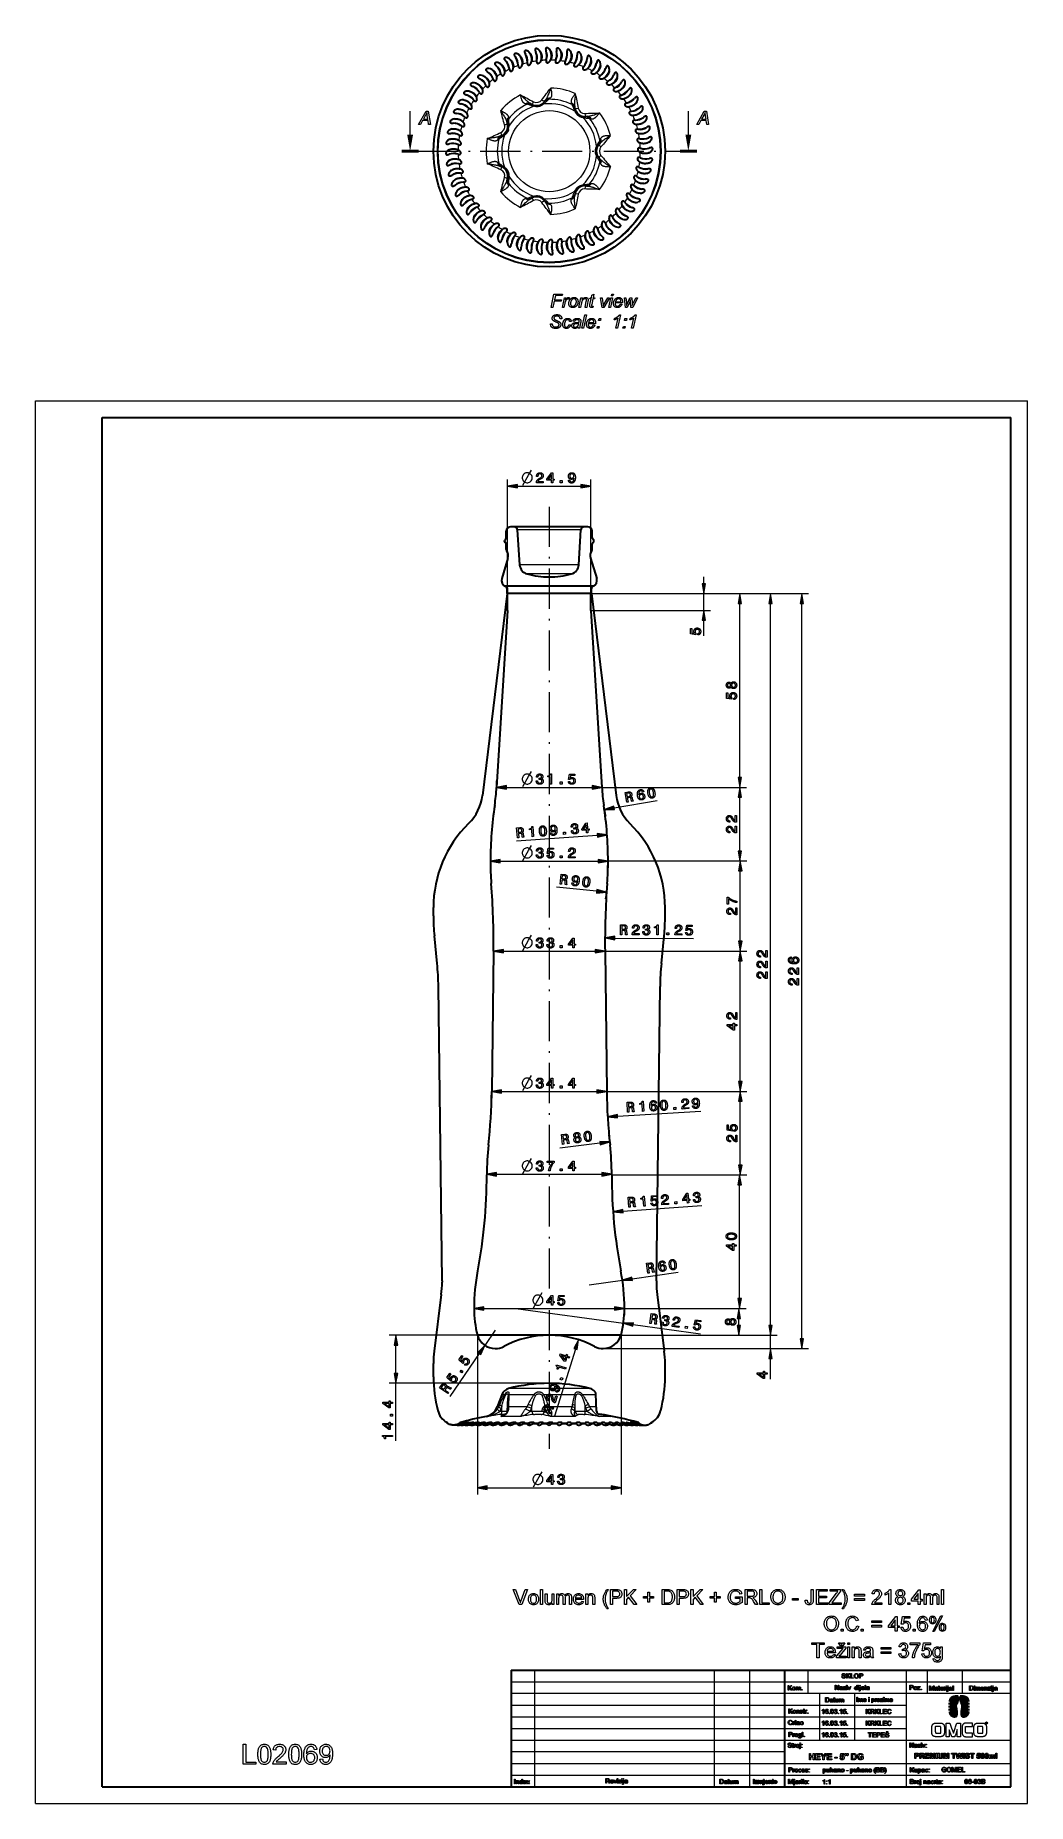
# Model space of a CAD drawing. Extents: x 0 to 297, y 0 to 529.
import ezdxf

# ---------------------------------------------------------------- set-up
doc = ezdxf.new("R2010")
doc.units = 0
doc.linetypes.add('DASHDOT', pattern=[18.5, 12, -3, 0.5, -3])

msp = doc.modelspace()

# ---------------------------------------------------------------- linework, layer by layer
at = {"color": 7, "lineweight": 30, "ltscale": 0.003281}
for p, q in [((141.89, 519.22), (141.87, 519.35)), ((144.52, 520.33), (144.51, 520.46)), ((147.25, 521.16), (147.26, 521.29)), ((150.05, 521.7), (150.07, 521.83)), ((152.9, 521.95), (152.93, 522.07)), ((155.75, 521.89), (155.8, 522.02)), ((158.59, 521.54), (158.64, 521.66)), ((166.65, 518.75), (166.74, 518.85)), ((137.05, 516.2), (137, 516.33)), ((139.39, 517.84), (139.35, 517.96)), ((169.1, 517.28), (169.2, 517.36)), ((171.37, 515.56), (171.48, 515.63)), ((173.46, 513.61), (173.57, 513.67)), ((131.22, 509.97), (131.14, 510.07)), ((132.94, 512.25), (132.87, 512.36)), ((175.33, 511.45), (175.45, 511.5)), ((176.96, 509.11), (177.09, 509.14)), ((128.54, 504.94), (128.43, 505.02)), ((129.75, 507.53), (129.65, 507.62)), ((178.34, 506.61), (178.47, 506.63)), ((179.45, 503.98), (179.59, 503.99)), ((126.96, 499.46), (126.84, 499.52)), ((127.6, 502.24), (127.49, 502.31)), ((180.29, 501.25), (180.42, 501.24)), ((180.83, 498.44), (180.96, 498.43)), ((126.55, 493.77), (126.42, 493.81)), ((126.61, 496.63), (126.48, 496.67)), ((181.02, 492.75), (181.14, 492.7)), ((181.07, 495.6), (181.2, 495.57)), ((126.8, 490.93), (126.67, 490.95)), ((127.34, 488.13), (127.21, 488.13)), ((180.02, 487.13), (180.13, 487.06)), ((180.67, 489.91), (180.78, 489.85)), ((128.17, 485.39), (128.04, 485.39)), ((129.28, 482.76), (129.15, 482.74)), ((177.88, 481.85), (177.97, 481.76)), ((179.09, 484.43), (179.19, 484.35)), ((130.66, 480.27), (130.53, 480.23)), ((132.29, 477.93), (132.17, 477.88)), ((174.68, 477.13), (174.75, 477.02)), ((176.4, 479.4), (176.49, 479.3)), ((134.16, 475.77), (134.05, 475.71)), ((136.25, 473.82), (136.14, 473.74)), ((138.53, 472.1), (138.43, 472.01)), ((168.23, 471.54), (168.27, 471.41)), ((170.57, 473.17), (170.62, 473.05)), ((172.73, 475.04), (172.79, 474.92)), ((140.97, 470.62), (140.88, 470.53)), ((143.56, 469.41), (143.48, 469.31)), ((146.26, 468.48), (146.19, 468.37)), ((149.04, 467.83), (148.98, 467.72)), ((151.87, 467.48), (151.83, 467.36)), ((154.72, 467.43), (154.69, 467.3)), ((157.57, 467.67), (157.55, 467.54)), ((160.37, 468.21), (160.37, 468.08)), ((163.1, 469.04), (163.11, 468.91)), ((165.73, 470.16), (165.76, 470.03))]:
    msp.add_line(p, q, dxfattribs=at)
at = {"color": 7, "lineweight": 30, "ltscale": 0.003282}
msp.add_line((161.37, 520.89), (161.44, 521.01), dxfattribs=at)
at = {"color": 7, "lineweight": 30, "ltscale": 0.00328}
for p, q in [((164.06, 519.96), (164.15, 520.06)), ((134.89, 514.33), (134.83, 514.45))]:
    msp.add_line(p, q, dxfattribs=at)
at = {"color": 7, "lineweight": 30, "ltscale": 0.003134}
for p, q in [((145.26, 511.32), (145.38, 511.36)), ((139.5, 482.65), (139.43, 482.75)), ((168.73, 483.41), (168.64, 483.33)), ((154.3, 475.99), (154.18, 476.01))]:
    msp.add_line(p, q, dxfattribs=at)
at = {"color": 7, "lineweight": 13, "ltscale": 0.012494}
for p, q in [((147.2, 508.76), (146.71, 508.85)), ((154.06, 510.53), (153.66, 510.23)), ((160.46, 509.07), (160.69, 508.63)), ((165.87, 504.5), (166.35, 504.37)), ((169.2, 498.46), (169, 498)), ((138.31, 491.41), (138.69, 491.08)), ((169, 491.38), (169.2, 490.92)), ((141.56, 485.11), (141.58, 484.61)), ((165.87, 484.88), (166.35, 485.01)), ((146.71, 480.53), (147.2, 480.62)), ((153.66, 479.14), (154.06, 478.85)), ((160.46, 480.31), (160.69, 480.75))]:
    msp.add_line(p, q, dxfattribs=at)
at = {"color": 7, "lineweight": 13, "ltscale": 0.005581}
for p, q in [((148.64, 508.69), (148.45, 508.81)), ((152.51, 509.74), (152.4, 509.55)), ((161.51, 507.69), (161.53, 507.46)), ((164.55, 505.06), (164.77, 505.09)), ((141.31, 486.53), (141.23, 486.32)), ((161.51, 481.69), (161.53, 481.91)), ((164.55, 484.31), (164.77, 484.29)), ((148.45, 480.56), (148.64, 480.68)), ((152.4, 479.82), (152.51, 479.63))]:
    msp.add_line(p, q, dxfattribs=at)
at = {"color": 7, "lineweight": 13, "ltscale": 0.001646}
for p, q in [((148.62, 508.76), (148.64, 508.69)), ((152.38, 509.61), (152.4, 509.55)), ((139.58, 499.4), (139.64, 499.37)), ((168.68, 496.62), (168.62, 496.62)), ((168.68, 492.76), (168.62, 492.76)), ((148.62, 480.62), (148.64, 480.68)), ((152.38, 479.76), (152.4, 479.82))]:
    msp.add_line(p, q, dxfattribs=at)
at = {"color": 7, "lineweight": 13, "ltscale": 0.176899}
for p, q in [((112.17, 499.61), (112.17, 506.69)), ((195.45, 499.61), (195.45, 506.69))]:
    msp.add_line(p, q, dxfattribs=at)
at = {"color": 7, "lineweight": 13, "ltscale": 0.0056}
msp.add_line((141.23, 503.06), (141.31, 502.85), dxfattribs=at)
at = {"color": 7, "lineweight": 13, "ltscale": 0.012508}
msp.add_line((141.58, 504.76), (141.56, 504.26), dxfattribs=at)
at = {"color": 7, "lineweight": 13, "ltscale": 0.001645}
for p, q in [((161.58, 507.52), (161.53, 507.46)), ((164.59, 505.11), (164.55, 505.06)), ((139.58, 489.97), (139.64, 490)), ((141.25, 486.5), (141.31, 486.53)), ((161.58, 481.86), (161.53, 481.91)), ((164.59, 484.26), (164.55, 484.31))]:
    msp.add_line(p, q, dxfattribs=at)
at = {"color": 7, "lineweight": 30, "ltscale": 0.00296}
msp.add_line((168.66, 506.05), (168.74, 505.97), dxfattribs=at)
at = {"color": 7, "lineweight": 30, "ltscale": 0.003136}
msp.add_line((135.48, 498.37), (135.52, 498.49), dxfattribs=at)
at = {"color": 7, "lineweight": 13, "ltscale": 0.012496}
msp.add_line((138.69, 498.29), (138.31, 497.97), dxfattribs=at)
at = {"color": 7, "lineweight": 13, "ltscale": 0.005584}
msp.add_line((139.64, 499.37), (139.42, 499.3), dxfattribs=at)
at = {"color": 7, "lineweight": 13, "ltscale": 0.001648}
msp.add_line((141.25, 502.88), (141.31, 502.85), dxfattribs=at)
at = {"color": 7, "lineweight": 50, "ltscale": 0.125}
for p, q in [((109.67, 494.69), (114.67, 494.69)), ((197.95, 494.69), (192.95, 494.69))]:
    msp.add_line(p, q, dxfattribs=at)
at = {"color": 7, "linetype": 'DASHDOT', "lineweight": 13}
for p, q in [((114.67, 494.69), (192.95, 494.69)), ((153.81, 388.23), (153.81, 106.19))]:
    msp.add_line(p, q, dxfattribs=at)
at = {"color": 7, "lineweight": 13, "ltscale": 0.00558}
for p, q in [((168.78, 496.77), (168.62, 496.62)), ((168.62, 492.76), (168.78, 492.6)), ((139.42, 490.07), (139.64, 490))]:
    msp.add_line(p, q, dxfattribs=at)
at = {"color": 7, "lineweight": 30, "ltscale": 0.002961}
msp.add_line((171.95, 490.17), (171.94, 490.05), dxfattribs=at)
at = {"color": 7, "lineweight": 13}
for p, q in [((0, 0), (0, 420)), ((0, 420), (297, 420)), ((297, 0), (297, 420)), ((141.36, 362.23), (141.36, 396.42)), ((166.26, 362.23), (166.26, 396.42)), ((166.26, 362.23), (222.01, 362.23)), ((166.26, 362.23), (212.83, 362.23)), ((166.26, 362.23), (202.07, 362.23)), ((166.26, 362.23), (231.43, 362.23)), ((166.26, 357.23), (202.07, 357.23)), ((210.83, 307.18), (210.83, 359.28)), ((220.01, 143.18), (220.01, 359.28)), ((229.43, 139.18), (229.43, 359.28)), ((141.02, 304.23), (166.61, 304.23)), ((169.56, 304.23), (212.84, 304.23)), ((169.56, 304.23), (212.83, 304.23)), ((168.18, 289.86), (144, 288.12)), ((139.17, 282.12), (168.46, 282.12)), ((171.41, 282.23), (212.99, 282.23)), ((171.41, 282.23), (212.84, 282.23)), ((210.99, 258.18), (210.99, 279.28)), ((140.07, 255.2), (167.56, 255.2)), ((170.51, 255.23), (212.99, 255.23)), ((170.51, 255.23), (212.99, 255.23)), ((173.45, 259.14), (196.99, 259.03)), ((210.99, 216.18), (210.99, 252.28)), ((139.57, 213.21), (168.06, 213.21)), ((171.01, 213.23), (212.99, 213.23)), ((171.01, 213.23), (212.99, 213.23)), ((174.23, 205.79), (199.15, 207.28)), ((138.07, 188.4), (169.56, 188.4)), ((172.51, 188.23), (212.79, 188.23)), ((172.51, 188.23), (212.99, 188.23)), ((210.79, 151.18), (210.79, 185.28)), ((175.86, 177.39), (199.49, 179.11)), ((134.27, 148.22), (173.36, 148.22)), ((143.81, 148.23), (176.01, 143.83)), ((176.31, 148.23), (212.58, 148.23)), ((176.31, 148.23), (212.79, 148.23)), ((178.94, 143.43), (199.1, 140.68)), ((132.36, 140.23), (105.94, 140.23)), ((132.31, 140.23), (132.31, 92.58)), ((175.26, 140.23), (222.01, 140.23)), ((175.26, 140.23), (212.58, 140.23)), ((175.26, 140.23), (222.01, 140.23)), ((175.31, 140.23), (175.31, 92.58)), ((161.66, 136.07), (155.35, 116)), ((169.97, 136.23), (222.01, 136.23)), ((169.97, 136.23), (231.43, 136.23)), ((153.81, 125.83), (105.94, 125.83)), ((164.48, 124.28), (141.65, 124.28)), ((135.27, 94.58), (172.36, 94.58)), ((149.42, 40), (149.42, 5)), ((203.21, 40), (203.21, 5)), ((213.71, 40), (213.71, 5)), ((260.61, 40), (260.61, 5)), ((142.42, 36.5), (292, 36.5)), ((292, 33), (142.42, 33)), ((142.42, 29.5), (260.61, 29.5)), ((142.42, 26), (260.61, 26)), ((142.42, 22.5), (260.61, 22.5)), ((142.42, 19), (292, 19)), ((224.21, 15.5), (142.42, 15.5)), ((142.42, 12), (292, 12)), ((142.42, 8.5), (292, 8.5)), ((0, 0), (297, 0))]:
    msp.add_line(p, q, dxfattribs=at)
at = {"color": 7, "lineweight": 30}
for p, q in [((20, 5), (20, 415)), ((20, 415), (292, 415)), ((292, 5), (292, 415)), ((141.21, 362.23), (133.81, 301.83)), ((167.21, 364.43), (140.41, 364.43)), ((166.31, 362.23), (141.31, 362.23)), ((166.26, 362.23), (141.36, 362.23)), ((166.41, 362.23), (173.81, 301.83)), ((141.36, 357.23), (138.06, 304.23)), ((166.26, 357.23), (169.56, 304.23)), ((137.11, 255.23), (136.61, 213.23)), ((170.51, 255.23), (171.01, 213.23)), ((121.73, 156.5), (120.64, 244.63)), ((185.89, 156.5), (186.99, 244.63)), ((175.31, 140.23), (132.31, 140.23)), ((175.26, 140.23), (132.36, 140.23)), ((142.42, 40), (292, 40)), ((142.42, 40), (142.42, 5)), ((224.21, 40), (224.21, 5)), ((20, 5), (292, 5))]:
    msp.add_line(p, q, dxfattribs=at)
at = {"color": 7, "lineweight": 13, "ltscale": 0.474779}
msp.add_line((144.32, 394.42), (163.31, 394.42), dxfattribs=at)
at = {"color": 7, "lineweight": 30, "ltscale": 0.026482}
for p, q in [((143.32, 382.23), (142.26, 382.23)), ((165.36, 382.23), (164.3, 382.23))]:
    msp.add_line(p, q, dxfattribs=at)
at = {"color": 7, "lineweight": 30, "ltscale": 0.492429}
msp.add_line((163.02, 382.23), (143.32, 382.23), dxfattribs=at)
at = {"color": 7, "lineweight": 30, "ltscale": 0.26173}
for p, q in [((144.96, 370.84), (144.32, 381.29)), ((162.66, 370.84), (163.3, 381.29))]:
    msp.add_line(p, q, dxfattribs=at)
at = {"color": 7, "lineweight": 13, "ltscale": 0.445577}
msp.add_line((162.14, 381.29), (144.32, 381.29), dxfattribs=at)
at = {"color": 7, "lineweight": 13, "ltscale": 0.029051}
msp.add_line((163.3, 381.29), (162.14, 381.29), dxfattribs=at)
at = {"color": 7, "lineweight": 30, "ltscale": 0.032106}
msp.add_line((164.3, 382.23), (163.02, 382.23), dxfattribs=at)
at = {"color": 7, "lineweight": 30, "ltscale": 0.002515}
for p, q in [((140.46, 378.01), (140.46, 378.11)), ((167.16, 378.01), (167.16, 378.11))]:
    msp.add_line(p, q, dxfattribs=at)
at = {"color": 7, "lineweight": 30, "ltscale": 0.002514}
for p, q in [((140.46, 377.91), (140.46, 378.01)), ((167.16, 377.91), (167.16, 378.01)), ((171.73, 113.95), (171.79, 113.87))]:
    msp.add_line(p, q, dxfattribs=at)
at = {"color": 7, "lineweight": 30, "ltscale": 0.008384}
for p, q in [((140.81, 378.63), (140.58, 378.4)), ((166.81, 378.63), (167.04, 378.4))]:
    msp.add_line(p, q, dxfattribs=at)
at = {"color": 7, "lineweight": 30, "ltscale": 0.001484}
msp.add_line((140.71, 377.53), (140.66, 377.56), dxfattribs=at)
at = {"color": 7, "lineweight": 30, "ltscale": 0.048542}
msp.add_line((140.96, 378.99), (140.96, 380.93), dxfattribs=at)
at = {"color": 7, "lineweight": 30, "ltscale": 0.041642}
for p, q in [((140.96, 375.43), (140.96, 377.1)), ((166.66, 375.43), (166.66, 377.1))]:
    msp.add_line(p, q, dxfattribs=at)
at = {"color": 7, "lineweight": 30, "ltscale": 0.048541}
msp.add_line((166.66, 378.99), (166.66, 380.93), dxfattribs=at)
at = {"color": 7, "lineweight": 30, "ltscale": 0.008451}
msp.add_line((166.73, 378.79), (166.97, 378.55), dxfattribs=at)
at = {"color": 7, "lineweight": 30, "ltscale": 0.001491}
for p, q in [((166.91, 377.53), (166.96, 377.56)), ((170.57, 113.91), (170.62, 113.88))]:
    msp.add_line(p, q, dxfattribs=at)
at = {"color": 7, "lineweight": 30, "ltscale": 0.159415}
for p, q in [((141.45, 372.9), (139.6, 366.8)), ((166.17, 372.9), (168.02, 366.8))]:
    msp.add_line(p, q, dxfattribs=at)
at = {"color": 7, "lineweight": 13, "ltscale": 0.415577}
msp.add_line((161.58, 370.84), (144.96, 370.84), dxfattribs=at)
at = {"color": 7, "lineweight": 13, "ltscale": 0.027095}
msp.add_line((162.66, 370.84), (161.58, 370.84), dxfattribs=at)
at = {"color": 7, "lineweight": 13, "ltscale": 0.312524}
msp.add_line((159.65, 368.13), (147.15, 368.13), dxfattribs=at)
at = {"color": 7, "lineweight": 13, "ltscale": 0.020377}
msp.add_line((160.47, 368.13), (159.65, 368.13), dxfattribs=at)
at = {"color": 7, "lineweight": 13, "ltscale": 0.051139}
for p, q in [((200.07, 365.18), (200.07, 367.23)), ((220.01, 143.18), (220.01, 145.23))]:
    msp.add_line(p, q, dxfattribs=at)
at = {"color": 7, "lineweight": 30, "ltscale": 0.035001}
for p, q in [((141.21, 362.23), (141.21, 363.63)), ((166.41, 362.23), (166.41, 363.63))]:
    msp.add_line(p, q, dxfattribs=at)
at = {"color": 7, "lineweight": 30, "ltscale": 0.034366}
for p, q in [((141.31, 362.23), (141.31, 363.61)), ((166.31, 362.23), (166.31, 363.61))]:
    msp.add_line(p, q, dxfattribs=at)
at = {"color": 7, "lineweight": 30, "ltscale": 0.125}
for p, q in [((141.36, 357.23), (141.36, 362.23)), ((166.26, 357.23), (166.26, 362.23))]:
    msp.add_line(p, q, dxfattribs=at)
at = {"color": 7, "lineweight": 13, "ltscale": 0.125}
msp.add_line((200.07, 357.23), (200.07, 362.23), dxfattribs=at)
at = {"color": 7, "lineweight": 13, "ltscale": 0.116125}
msp.add_line((200.07, 349.63), (200.07, 354.28), dxfattribs=at)
at = {"color": 7, "lineweight": 13, "ltscale": 0.050064}
for p, q in [((138.06, 304.23), (138.06, 306.23)), ((169.56, 304.23), (169.56, 306.23))]:
    msp.add_line(p, q, dxfattribs=at)
at = {"color": 7, "lineweight": 13, "ltscale": 0.326006}
msp.add_line((173.26, 298.09), (186.1, 300.35), dxfattribs=at)
at = {"color": 7, "lineweight": 13, "ltscale": 0.402279}
msp.add_line((210.84, 285.18), (210.84, 301.28), dxfattribs=at)
at = {"color": 7, "lineweight": 13, "ltscale": 0.052727}
for p, q in [((136.21, 282.23), (136.21, 280.12)), ((171.41, 282.23), (171.41, 280.12))]:
    msp.add_line(p, q, dxfattribs=at)
at = {"color": 7, "lineweight": 13, "ltscale": 0.301139}
msp.add_line((167.98, 273.13), (156, 274.39), dxfattribs=at)
at = {"color": 7, "lineweight": 30, "ltscale": 0.0625}
for p, q in [((119.14, 265.73), (119.14, 268.23)), ((188.49, 265.73), (188.49, 268.23))]:
    msp.add_line(p, q, dxfattribs=at)
at = {"color": 7, "lineweight": 30, "ltscale": 0.207336}
for p, q in [((120.25, 251.54), (119.43, 259.8)), ((187.37, 251.54), (188.19, 259.8))]:
    msp.add_line(p, q, dxfattribs=at)
at = {"color": 7, "lineweight": 13, "ltscale": 0.05064}
for p, q in [((137.11, 255.23), (137.11, 253.2)), ((170.51, 255.23), (170.51, 253.2))]:
    msp.add_line(p, q, dxfattribs=at)
at = {"color": 7, "lineweight": 13, "ltscale": 0.050457}
for p, q in [((136.61, 213.23), (136.61, 211.21)), ((171.01, 213.23), (171.01, 211.21))]:
    msp.add_line(p, q, dxfattribs=at)
at = {"color": 7, "lineweight": 13, "ltscale": 0.477279}
msp.add_line((210.99, 191.18), (210.99, 210.28), dxfattribs=at)
at = {"color": 7, "lineweight": 13, "ltscale": 0.30114}
msp.add_line((168.97, 197.73), (157.02, 196.24), dxfattribs=at)
at = {"color": 7, "lineweight": 13, "ltscale": 0.054256}
for p, q in [((135.11, 188.23), (135.11, 190.4)), ((172.51, 188.23), (172.51, 190.4))]:
    msp.add_line(p, q, dxfattribs=at)
at = {"color": 7, "lineweight": 13, "ltscale": 0.348151}
msp.add_line((178.64, 157.12), (192.42, 159.09), dxfattribs=at)
at = {"color": 7, "lineweight": 30, "ltscale": 0.009341}
for p, q in [((121.73, 156.5), (121.74, 156.13)), ((185.89, 156.5), (185.89, 156.13))]:
    msp.add_line(p, q, dxfattribs=at)
at = {"color": 7, "lineweight": 13, "ltscale": 0.25}
msp.add_line((165.81, 155.29), (175.71, 156.7), dxfattribs=at)
at = {"color": 7, "lineweight": 30, "ltscale": 0.425823}
for p, q in [((121.5, 152.38), (119.37, 135.48)), ((186.12, 152.38), (188.25, 135.48))]:
    msp.add_line(p, q, dxfattribs=at)
at = {"color": 7, "lineweight": 13, "ltscale": 0.050157}
for p, q in [((131.31, 148.23), (131.31, 146.22)), ((176.31, 148.23), (176.31, 146.22))]:
    msp.add_line(p, q, dxfattribs=at)
at = {"color": 7, "lineweight": 13, "ltscale": 0.052279}
msp.add_line((210.58, 143.18), (210.58, 145.28), dxfattribs=at)
at = {"color": 7, "lineweight": 13, "ltscale": 0.1375}
msp.add_line((137.65, 141.73), (134.54, 137.2), dxfattribs=at)
at = {"color": 7, "lineweight": 13, "ltscale": 0.1}
msp.add_line((220.01, 136.23), (220.01, 140.23), dxfattribs=at)
at = {"color": 7, "lineweight": 13, "ltscale": 0.212281}
msp.add_line((107.94, 128.78), (107.94, 137.28), dxfattribs=at)
at = {"color": 7, "lineweight": 13, "ltscale": 0.389155}
msp.add_line((132.87, 134.76), (124.06, 121.93), dxfattribs=at)
at = {"color": 7, "lineweight": 13, "ltscale": 0.155188}
msp.add_line((220.01, 127.07), (220.01, 133.28), dxfattribs=at)
at = {"color": 7, "lineweight": 30, "ltscale": 0.1}
for p, q in [((119.14, 127.73), (119.14, 131.73)), ((188.49, 127.73), (188.49, 131.73))]:
    msp.add_line(p, q, dxfattribs=at)
at = {"color": 7, "lineweight": 13, "ltscale": 0.429944}
msp.add_line((107.94, 108.63), (107.94, 125.83), dxfattribs=at)
at = {"color": 7, "lineweight": 30, "ltscale": 0.096138}
msp.add_line((139.58, 122.41), (138.27, 118.79), dxfattribs=at)
at = {"color": 7, "lineweight": 13, "ltscale": 0.020992}
msp.add_line((140.42, 122.41), (139.58, 122.41), dxfattribs=at)
at = {"color": 7, "lineweight": 13, "ltscale": 0.188251}
msp.add_line((149.23, 122.41), (141.7, 122.41), dxfattribs=at)
at = {"color": 7, "lineweight": 13, "ltscale": 0.234745}
msp.add_line((161.49, 122.41), (152.1, 122.41), dxfattribs=at)
at = {"color": 7, "lineweight": 13, "ltscale": 0.062829}
msp.add_line((166.3, 122.41), (163.79, 122.41), dxfattribs=at)
at = {"color": 7, "lineweight": 13, "ltscale": 0.037217}
msp.add_line((165.97, 124.28), (164.48, 124.28), dxfattribs=at)
at = {"color": 7, "lineweight": 13, "ltscale": 0.036831}
msp.add_line((167.77, 122.41), (166.3, 122.41), dxfattribs=at)
at = {"color": 7, "lineweight": 30, "ltscale": 0.129145}
msp.add_line((167.98, 117.54), (167.76, 122.7), dxfattribs=at)
at = {"color": 7, "lineweight": 30, "ltscale": 0.00125}
for p, q in [((120.49, 117.73), (120.44, 117.73)), ((187.19, 117.73), (187.14, 117.73))]:
    msp.add_line(p, q, dxfattribs=at)
at = {"color": 7, "lineweight": 13, "ltscale": 0.0106}
msp.add_line((138.69, 118.79), (138.27, 118.79), dxfattribs=at)
at = {"color": 7, "lineweight": 13, "ltscale": 0.017774}
msp.add_line((138.69, 118.79), (138.98, 119.44), dxfattribs=at)
at = {"color": 7, "lineweight": 13, "ltscale": 0.039293}
msp.add_line((139.58, 117.46), (139.64, 119.04), dxfattribs=at)
at = {"color": 7, "lineweight": 30, "ltscale": 0.099828}
msp.add_line((141.34, 117.51), (141.5, 121.5), dxfattribs=at)
at = {"color": 7, "lineweight": 13, "ltscale": 0.140954}
msp.add_line((147.2, 118.79), (141.56, 118.79), dxfattribs=at)
at = {"color": 7, "lineweight": 13, "ltscale": 0.018224}
msp.add_line((147.2, 118.79), (147.54, 119.44), dxfattribs=at)
at = {"color": 7, "lineweight": 13, "ltscale": 0.039267}
for p, q in [((148.62, 117.46), (148.64, 119.04)), ((152.38, 117.46), (152.4, 119.04))]:
    msp.add_line(p, q, dxfattribs=at)
at = {"color": 7, "lineweight": 13, "ltscale": 0.017603}
msp.add_line((152.4, 119.04), (152.51, 118.34), dxfattribs=at)
at = {"color": 7, "lineweight": 13, "ltscale": 0.175767}
msp.add_line((160.69, 118.79), (153.66, 118.79), dxfattribs=at)
at = {"color": 7, "lineweight": 13, "ltscale": 0.017371}
msp.add_line((161.51, 118.34), (161.53, 119.04), dxfattribs=at)
at = {"color": 7, "lineweight": 13, "ltscale": 0.039278}
msp.add_line((161.58, 117.46), (161.53, 119.04), dxfattribs=at)
at = {"color": 7, "lineweight": 13, "ltscale": 0.039279}
msp.add_line((164.59, 117.46), (164.55, 119.04), dxfattribs=at)
at = {"color": 7, "lineweight": 13, "ltscale": 0.01838}
msp.add_line((165.52, 119.44), (165.87, 118.79), dxfattribs=at)
at = {"color": 7, "lineweight": 13, "ltscale": 0.039574}
msp.add_line((167.45, 118.79), (165.87, 118.79), dxfattribs=at)
at = {"color": 7, "lineweight": 13, "ltscale": 0.011782}
msp.add_line((167.92, 118.79), (167.45, 118.79), dxfattribs=at)
at = {"color": 7, "lineweight": 30, "ltscale": 0.000485842}
msp.add_line((168.81, 116.59), (168.82, 116.59), dxfattribs=at)
at = {"color": 7, "lineweight": 30, "ltscale": 0.011962}
msp.add_line((169.28, 116.51), (168.81, 116.59), dxfattribs=at)
at = {"color": 7, "lineweight": 13, "ltscale": 0.01185}
msp.add_line((169.29, 116.51), (168.82, 116.59), dxfattribs=at)
at = {"color": 7, "lineweight": 30, "ltscale": 0.000974054}
msp.add_line((123.25, 114.13), (123.23, 114.16), dxfattribs=at)
at = {"color": 7, "lineweight": 30, "ltscale": 0.006568}
msp.add_line((127.33, 114.13), (127.07, 114.07), dxfattribs=at)
at = {"color": 7, "lineweight": 30, "ltscale": 0.004628}
msp.add_line((127.38, 114), (127.56, 114.04), dxfattribs=at)
at = {"color": 7, "lineweight": 13, "ltscale": 0.004855}
msp.add_line((128.73, 113.91), (128.54, 113.91), dxfattribs=at)
at = {"color": 7, "lineweight": 13, "ltscale": 0.009696}
msp.add_line((129.99, 113.91), (129.6, 113.91), dxfattribs=at)
at = {"color": 7, "lineweight": 13, "ltscale": 0.014307}
msp.add_line((131.51, 113.91), (130.93, 113.91), dxfattribs=at)
at = {"color": 7, "lineweight": 13, "ltscale": 0.018644}
msp.add_line((133.27, 113.91), (132.52, 113.91), dxfattribs=at)
at = {"color": 7, "lineweight": 30, "ltscale": 0.00288}
msp.add_line((134.14, 113.73), (134.03, 113.73), dxfattribs=at)
at = {"color": 7, "lineweight": 13, "ltscale": 0.022659}
msp.add_line((135.26, 113.91), (134.35, 113.91), dxfattribs=at)
at = {"color": 7, "lineweight": 13, "ltscale": 0.009495}
msp.add_line((135.27, 115.91), (134.89, 115.91), dxfattribs=at)
at = {"color": 7, "lineweight": 30, "ltscale": 0.008536}
msp.add_line((136.42, 113.73), (136.08, 113.73), dxfattribs=at)
at = {"color": 7, "lineweight": 13, "ltscale": 0.02631}
msp.add_line((137.45, 113.91), (136.4, 113.91), dxfattribs=at)
at = {"color": 7, "lineweight": 30, "ltscale": 0.013988}
msp.add_line((138.89, 113.73), (138.33, 113.73), dxfattribs=at)
at = {"color": 7, "lineweight": 30, "ltscale": 0.000722603}
msp.add_line((138.6, 113.73), (138.62, 113.71), dxfattribs=at)
at = {"color": 7, "lineweight": 13, "ltscale": 0.029552}
msp.add_line((139.82, 113.91), (138.64, 113.91), dxfattribs=at)
at = {"color": 7, "lineweight": 13, "ltscale": 0.147435}
msp.add_line((145.2, 115.91), (139.31, 115.91), dxfattribs=at)
at = {"color": 7, "lineweight": 30, "ltscale": 0.019172}
msp.add_line((141.52, 113.73), (140.75, 113.73), dxfattribs=at)
at = {"color": 7, "lineweight": 13, "ltscale": 0.032347}
msp.add_line((142.34, 113.91), (141.05, 113.91), dxfattribs=at)
at = {"color": 7, "lineweight": 30, "ltscale": 0.002579}
msp.add_line((141.33, 113.73), (141.4, 113.65), dxfattribs=at)
at = {"color": 7, "lineweight": 30, "ltscale": 0.024009}
msp.add_line((144.28, 113.73), (143.32, 113.73), dxfattribs=at)
at = {"color": 7, "lineweight": 13, "ltscale": 0.034656}
msp.add_line((144.99, 113.91), (143.61, 113.91), dxfattribs=at)
at = {"color": 7, "lineweight": 30, "ltscale": 0.004015}
msp.add_line((144.17, 113.73), (144.29, 113.61), dxfattribs=at)
at = {"color": 7, "lineweight": 30, "ltscale": 0.028428}
msp.add_line((147.15, 113.73), (146.02, 113.73), dxfattribs=at)
at = {"color": 7, "lineweight": 13, "ltscale": 0.036436}
msp.add_line((147.74, 113.91), (146.28, 113.91), dxfattribs=at)
at = {"color": 7, "lineweight": 30, "ltscale": 0.005038}
msp.add_line((147.1, 113.73), (147.24, 113.59), dxfattribs=at)
at = {"color": 7, "lineweight": 30, "ltscale": 0.032351}
msp.add_line((150.1, 113.73), (148.8, 113.73), dxfattribs=at)
at = {"color": 7, "lineweight": 13, "ltscale": 0.037893}
msp.add_line((150.55, 113.91), (149.04, 113.91), dxfattribs=at)
at = {"color": 7, "lineweight": 30, "ltscale": 0.005871}
msp.add_line((150.08, 113.74), (150.24, 113.57), dxfattribs=at)
at = {"color": 7, "lineweight": 30, "ltscale": 0.035672}
msp.add_line((153.08, 113.73), (151.65, 113.73), dxfattribs=at)
at = {"color": 7, "lineweight": 13, "ltscale": 0.038276}
msp.add_line((153.4, 113.91), (151.87, 113.91), dxfattribs=at)
at = {"color": 7, "lineweight": 30, "ltscale": 0.00586}
msp.add_line((153.08, 113.73), (153.25, 113.56), dxfattribs=at)
at = {"color": 7, "lineweight": 13, "ltscale": 0.016877}
msp.add_line((153.25, 113.56), (153.72, 114.04), dxfattribs=at)
at = {"color": 7, "lineweight": 13, "ltscale": 0.183848}
msp.add_line((161.61, 115.91), (154.26, 115.91), dxfattribs=at)
at = {"color": 7, "lineweight": 30, "ltscale": 0.011162}
msp.add_line((154.38, 113.56), (154.69, 113.88), dxfattribs=at)
at = {"color": 7, "lineweight": 30, "ltscale": 0.038241}
msp.add_line((156.07, 113.73), (154.54, 113.73), dxfattribs=at)
at = {"color": 7, "lineweight": 30, "ltscale": 0.00117}
msp.add_line((154.72, 113.91), (154.69, 113.88), dxfattribs=at)
at = {"color": 7, "lineweight": 13, "ltscale": 0.038238}
msp.add_line((156.25, 113.91), (154.72, 113.91), dxfattribs=at)
at = {"color": 7, "lineweight": 30, "ltscale": 0.005745}
msp.add_line((156.06, 113.73), (156.23, 113.57), dxfattribs=at)
at = {"color": 7, "lineweight": 30, "ltscale": 0.03697}
msp.add_line((159.01, 113.73), (157.53, 113.73), dxfattribs=at)
at = {"color": 7, "lineweight": 30, "ltscale": 0.000971246}
msp.add_line((157.57, 113.91), (157.55, 113.88), dxfattribs=at)
at = {"color": 7, "lineweight": 30, "ltscale": 0.002374}
msp.add_line((157.56, 113.67), (157.64, 113.73), dxfattribs=at)
at = {"color": 7, "lineweight": 13, "ltscale": 0.037782}
msp.add_line((159.08, 113.91), (157.57, 113.91), dxfattribs=at)
at = {"color": 7, "lineweight": 30, "ltscale": 0.005526}
msp.add_line((158.99, 113.74), (159.15, 113.59), dxfattribs=at)
at = {"color": 7, "lineweight": 13, "ltscale": 0.036912}
msp.add_line((161.85, 113.91), (160.37, 113.91), dxfattribs=at)
at = {"color": 7, "lineweight": 30, "ltscale": 0.000862251}
msp.add_line((160.37, 113.91), (160.37, 113.88), dxfattribs=at)
at = {"color": 7, "lineweight": 30, "ltscale": 0.034918}
msp.add_line((161.87, 113.73), (160.47, 113.73), dxfattribs=at)
at = {"color": 7, "lineweight": 30, "ltscale": 0.004401}
msp.add_line((160.56, 113.63), (160.71, 113.73), dxfattribs=at)
at = {"color": 7, "lineweight": 30, "ltscale": 0.005198}
msp.add_line((161.83, 113.76), (161.98, 113.61), dxfattribs=at)
at = {"color": 7, "lineweight": 13, "ltscale": 0.035638}
msp.add_line((164.53, 113.91), (163.1, 113.91), dxfattribs=at)
at = {"color": 7, "lineweight": 30, "ltscale": 0.000882221}
msp.add_line((163.1, 113.91), (163.11, 113.88), dxfattribs=at)
at = {"color": 7, "lineweight": 30, "ltscale": 0.031887}
msp.add_line((164.61, 113.73), (163.34, 113.73), dxfattribs=at)
at = {"color": 7, "lineweight": 30, "ltscale": 0.004756}
msp.add_line((164.56, 113.79), (164.68, 113.65), dxfattribs=at)
at = {"color": 7, "lineweight": 13, "ltscale": 0.033973}
msp.add_line((167.09, 113.91), (165.73, 113.91), dxfattribs=at)
at = {"color": 7, "lineweight": 30, "ltscale": 0.001023}
msp.add_line((165.73, 113.91), (165.76, 113.88), dxfattribs=at)
at = {"color": 7, "lineweight": 30, "ltscale": 0.027916}
msp.add_line((167.22, 113.73), (166.11, 113.73), dxfattribs=at)
at = {"color": 7, "lineweight": 30, "ltscale": 0.004187}
msp.add_line((167.13, 113.84), (167.24, 113.71), dxfattribs=at)
at = {"color": 7, "lineweight": 13, "ltscale": 0.031936}
msp.add_line((169.51, 113.91), (168.23, 113.91), dxfattribs=at)
at = {"color": 7, "lineweight": 30, "ltscale": 0.001239}
msp.add_line((168.23, 113.91), (168.27, 113.88), dxfattribs=at)
at = {"color": 7, "lineweight": 30, "ltscale": 0.023046}
msp.add_line((169.66, 113.73), (168.74, 113.73), dxfattribs=at)
at = {"color": 7, "lineweight": 13, "ltscale": 0.038405}
msp.add_line((170.41, 115.91), (168.88, 115.91), dxfattribs=at)
at = {"color": 7, "lineweight": 30, "ltscale": 0.000849878}
msp.add_line((169.53, 113.89), (169.51, 113.91), dxfattribs=at)
at = {"color": 7, "lineweight": 30, "ltscale": 0.003469}
msp.add_line((169.53, 113.89), (169.62, 113.78), dxfattribs=at)
at = {"color": 7, "lineweight": 13, "ltscale": 0.043415}
msp.add_line((172.15, 115.91), (170.41, 115.91), dxfattribs=at)
at = {"color": 7, "lineweight": 13, "ltscale": 0.029549}
msp.add_line((171.76, 113.91), (170.57, 113.91), dxfattribs=at)
at = {"color": 7, "lineweight": 30, "ltscale": 0.01752}
msp.add_line((171.9, 113.73), (171.2, 113.73), dxfattribs=at)
at = {"color": 7, "lineweight": 13, "ltscale": 0.00497}
msp.add_line((171.96, 115.96), (172.15, 115.91), dxfattribs=at)
at = {"color": 7, "lineweight": 13, "ltscale": 0.025992}
msp.add_line((173.77, 113.91), (172.73, 113.91), dxfattribs=at)
at = {"color": 7, "lineweight": 30, "ltscale": 0.001756}
msp.add_line((172.73, 113.91), (172.79, 113.88), dxfattribs=at)
at = {"color": 7, "lineweight": 30, "ltscale": 0.011459}
msp.add_line((173.94, 113.73), (173.48, 113.73), dxfattribs=at)
at = {"color": 7, "lineweight": 30, "ltscale": 0.00086512}
msp.add_line((173.7, 114.01), (173.69, 114.04), dxfattribs=at)
at = {"color": 7, "lineweight": 30, "ltscale": 0.000992729}
msp.add_line((173.7, 114.01), (173.72, 113.98), dxfattribs=at)
at = {"color": 7, "lineweight": 30, "ltscale": 0.002654}
msp.add_line((174.01, 113.56), (174.11, 113.6), dxfattribs=at)
at = {"color": 7, "lineweight": 13, "ltscale": 0.021859}
msp.add_line((175.55, 113.91), (174.68, 113.91), dxfattribs=at)
at = {"color": 7, "lineweight": 30, "ltscale": 0.002019}
msp.add_line((174.68, 113.91), (174.75, 113.88), dxfattribs=at)
at = {"color": 7, "lineweight": 30, "ltscale": 0.004972}
msp.add_line((175.74, 113.73), (175.54, 113.73), dxfattribs=at)
at = {"color": 7, "lineweight": 13, "ltscale": 0.017173}
msp.add_line((177.09, 113.91), (176.4, 113.91), dxfattribs=at)
at = {"color": 7, "lineweight": 30, "ltscale": 0.002271}
msp.add_line((176.4, 113.91), (176.49, 113.88), dxfattribs=at)
at = {"color": 7, "lineweight": 13, "ltscale": 0.012003}
msp.add_line((178.36, 113.91), (177.88, 113.91), dxfattribs=at)
at = {"color": 7, "lineweight": 30, "ltscale": 0.002506}
msp.add_line((177.88, 113.91), (177.97, 113.88), dxfattribs=at)
at = {"color": 7, "lineweight": 13, "ltscale": 0.006462}
msp.add_line((179.34, 113.91), (179.09, 113.91), dxfattribs=at)
at = {"color": 7, "lineweight": 30, "ltscale": 0.002719}
msp.add_line((179.09, 113.91), (179.19, 113.88), dxfattribs=at)
at = {"color": 7, "lineweight": 13, "ltscale": 0.000623703}
msp.add_line((180.04, 113.91), (180.02, 113.91), dxfattribs=at)
at = {"color": 7, "lineweight": 30, "ltscale": 0.001059}
msp.add_line((180.02, 113.91), (180.06, 113.9), dxfattribs=at)
at = {"color": 7, "lineweight": 30, "ltscale": 0.000974163}
msp.add_line((184.37, 114.13), (184.39, 114.16), dxfattribs=at)
at = {"color": 7, "lineweight": 13, "ltscale": 0.175}
for p, q in [((231.21, 40), (231.21, 33)), ((266.91, 40), (266.91, 33)), ((277.41, 40), (277.41, 33))]:
    msp.add_line(p, q, dxfattribs=at)
at = {"color": 7, "lineweight": 13, "ltscale": 0.35}
for p, q in [((234.71, 33), (234.71, 19)), ((245.21, 33), (245.21, 19))]:
    msp.add_line(p, q, dxfattribs=at)
at = {"color": 7, "lineweight": 30}
for points in [[(147.38, 524.64), (147.29, 524.7), (147.24, 524.72), (147.19, 524.75), (147.12, 524.77), (147.05, 524.8), (146.98, 524.81), (146.91, 524.83), (146.83, 524.84), (146.8, 524.84), (146.76, 524.84), (146.71, 524.83), (146.66, 524.83), (146.62, 524.81), (146.57, 524.8), (146.53, 524.77), (146.49, 524.75), (146.46, 524.72), (146.44, 524.68), (146.42, 524.65), (146.4, 524.61), (146.4, 524.57), (146.39, 524.52), (146.39, 524.49), (146.39, 524.46), (146.4, 524.4), (146.42, 524.34), (146.44, 524.28), (146.46, 524.22), (146.48, 524.16), (146.51, 524.1), (146.54, 524.03), (146.59, 523.95), (146.68, 523.78)], [(150.55, 525.15), (150.46, 525.22), (150.42, 525.25), (150.37, 525.27), (150.3, 525.31), (150.24, 525.34), (150.17, 525.36), (150.1, 525.39), (150.02, 525.4), (149.99, 525.41), (149.95, 525.41), (149.9, 525.41), (149.85, 525.41), (149.8, 525.4), (149.76, 525.39), (149.71, 525.37), (149.68, 525.35), (149.64, 525.32), (149.61, 525.29), (149.59, 525.25), (149.57, 525.22), (149.56, 525.18), (149.55, 525.14), (149.55, 525.11), (149.55, 525.07), (149.55, 525.01), (149.56, 524.95), (149.57, 524.89), (149.59, 524.83), (149.6, 524.77), (149.63, 524.7), (149.65, 524.63), (149.69, 524.54), (149.76, 524.36)], [(151.13, 524.51), (151.17, 524.45), (151.2, 524.38), (151.24, 524.32), (151.27, 524.25), (151.33, 524.11), (151.38, 523.98), (151.43, 523.83), (151.47, 523.69), (151.5, 523.54), (151.53, 523.4), (151.55, 523.25), (151.56, 523.1), (151.56, 522.95), (151.56, 522.8), (151.55, 522.65), (151.54, 522.51), (151.51, 522.38), (151.49, 522.24), (151.45, 522.11), (151.41, 521.98), (151.37, 521.85)], [(153.75, 525.33), (153.67, 525.4), (153.63, 525.43), (153.58, 525.47), (153.52, 525.51), (153.46, 525.54), (153.39, 525.58), (153.33, 525.61), (153.25, 525.63), (153.22, 525.64), (153.18, 525.64), (153.13, 525.65), (153.08, 525.65), (153.04, 525.65), (152.99, 525.64), (152.94, 525.63), (152.9, 525.61), (152.87, 525.59), (152.83, 525.56), (152.81, 525.53), (152.79, 525.49), (152.77, 525.45), (152.76, 525.41), (152.75, 525.38), (152.75, 525.35), (152.74, 525.29), (152.74, 525.23), (152.75, 525.17), (152.76, 525.1), (152.77, 525.04), (152.79, 524.97), (152.8, 524.9), (152.83, 524.81), (152.88, 524.63)], [(154.26, 524.63), (154.29, 524.56), (154.32, 524.49), (154.35, 524.42), (154.37, 524.35), (154.42, 524.21), (154.46, 524.07), (154.49, 523.92), (154.51, 523.78), (154.53, 523.63), (154.54, 523.48), (154.54, 523.33), (154.54, 523.18), (154.53, 523.03), (154.51, 522.88), (154.49, 522.73), (154.46, 522.6), (154.42, 522.46), (154.38, 522.33), (154.33, 522.21), (154.28, 522.08), (154.22, 521.96)], [(156.96, 525.16), (156.88, 525.25), (156.84, 525.28), (156.8, 525.32), (156.75, 525.37), (156.69, 525.41), (156.62, 525.45), (156.56, 525.49), (156.49, 525.52), (156.46, 525.53), (156.42, 525.54), (156.37, 525.55), (156.33, 525.56), (156.28, 525.56), (156.23, 525.56), (156.18, 525.55), (156.14, 525.54), (156.1, 525.52), (156.07, 525.49), (156.04, 525.46), (156.01, 525.43), (155.99, 525.39), (155.97, 525.36), (155.97, 525.33), (155.96, 525.3), (155.95, 525.24), (155.94, 525.17), (155.94, 525.11), (155.94, 525.05), (155.95, 524.98), (155.96, 524.91), (155.97, 524.84), (155.98, 524.75), (156.02, 524.56)], [(157.39, 524.41), (157.41, 524.35), (157.43, 524.28), (157.45, 524.2), (157.47, 524.13), (157.5, 523.99), (157.53, 523.84), (157.54, 523.69), (157.55, 523.54), (157.55, 523.39), (157.55, 523.24), (157.53, 523.09), (157.51, 522.95), (157.49, 522.8), (157.45, 522.65), (157.41, 522.51), (157.37, 522.38), (157.32, 522.25), (157.27, 522.12), (157.21, 522), (157.14, 521.88), (157.07, 521.77)], [(160.12, 524.67), (160.06, 524.76), (160.02, 524.8), (159.99, 524.84), (159.94, 524.89), (159.88, 524.94), (159.83, 524.99), (159.76, 525.03), (159.7, 525.07), (159.67, 525.08), (159.63, 525.1), (159.59, 525.12), (159.54, 525.13), (159.49, 525.14), (159.44, 525.14), (159.4, 525.14), (159.35, 525.13), (159.31, 525.11), (159.27, 525.09), (159.24, 525.06), (159.21, 525.03), (159.19, 525), (159.17, 524.96), (159.16, 524.93), (159.15, 524.91), (159.13, 524.85), (159.12, 524.78), (159.11, 524.72), (159.11, 524.66), (159.1, 524.59), (159.11, 524.52), (159.11, 524.45), (159.11, 524.36), (159.13, 524.16)], [(163.22, 523.84), (163.17, 523.94), (163.14, 523.98), (163.11, 524.03), (163.06, 524.09), (163.01, 524.14), (162.96, 524.19), (162.9, 524.24), (162.84, 524.29), (162.81, 524.31), (162.78, 524.32), (162.74, 524.35), (162.69, 524.36), (162.64, 524.38), (162.6, 524.38), (162.55, 524.38), (162.5, 524.38), (162.46, 524.37), (162.42, 524.35), (162.39, 524.33), (162.36, 524.3), (162.33, 524.27), (162.3, 524.24), (162.29, 524.21), (162.27, 524.18), (162.25, 524.12), (162.23, 524.06), (162.22, 524), (162.21, 523.94), (162.2, 523.88), (162.19, 523.81), (162.19, 523.73), (162.19, 523.64), (162.18, 523.45)], [(135.75, 519.44), (135.65, 519.45), (135.59, 519.45), (135.54, 519.45), (135.46, 519.45), (135.39, 519.44), (135.32, 519.43), (135.24, 519.41), (135.17, 519.39), (135.14, 519.38), (135.11, 519.36), (135.06, 519.34), (135.02, 519.31), (134.98, 519.28), (134.95, 519.25), (134.92, 519.21), (134.9, 519.17), (134.88, 519.13), (134.87, 519.09), (134.87, 519.05), (134.87, 519.01), (134.88, 518.97), (134.9, 518.93), (134.91, 518.9), (134.92, 518.87), (134.96, 518.82), (135, 518.77), (135.04, 518.72), (135.08, 518.68), (135.13, 518.63), (135.18, 518.59), (135.24, 518.54), (135.31, 518.48), (135.46, 518.36)], [(136.58, 519.17), (136.64, 519.14), (136.71, 519.1), (136.77, 519.06), (136.83, 519.02), (136.95, 518.93), (137.06, 518.84), (137.18, 518.74), (137.28, 518.63), (137.38, 518.52), (137.48, 518.41), (137.57, 518.29), (137.65, 518.16), (137.73, 518.04), (137.81, 517.91), (137.87, 517.77), (137.93, 517.65), (137.98, 517.52), (138.02, 517.39), (138.06, 517.26), (138.09, 517.12), (138.11, 516.99)], [(138.44, 521.19), (138.33, 521.21), (138.28, 521.22), (138.22, 521.23), (138.15, 521.23), (138.08, 521.23), (138, 521.23), (137.93, 521.22), (137.86, 521.2), (137.82, 521.19), (137.79, 521.18), (137.74, 521.16), (137.7, 521.14), (137.66, 521.12), (137.62, 521.09), (137.59, 521.05), (137.56, 521.02), (137.54, 520.98), (137.53, 520.94), (137.52, 520.89), (137.52, 520.85), (137.53, 520.81), (137.53, 520.77), (137.54, 520.74), (137.56, 520.71), (137.58, 520.66), (137.62, 520.6), (137.65, 520.55), (137.69, 520.5), (137.73, 520.45), (137.78, 520.4), (137.83, 520.35), (137.9, 520.28), (138.04, 520.15)], [(139.23, 520.84), (139.29, 520.8), (139.35, 520.75), (139.41, 520.71), (139.47, 520.66), (139.58, 520.56), (139.68, 520.46), (139.78, 520.35), (139.87, 520.23), (139.96, 520.11), (140.05, 519.98), (140.12, 519.86), (140.2, 519.72), (140.26, 519.59), (140.32, 519.45), (140.37, 519.31), (140.41, 519.18), (140.45, 519.05), (140.48, 518.91), (140.5, 518.78), (140.52, 518.64), (140.53, 518.51)], [(141.3, 522.65), (141.19, 522.69), (141.14, 522.7), (141.08, 522.71), (141.01, 522.72), (140.94, 522.73), (140.87, 522.74), (140.79, 522.73), (140.72, 522.73), (140.68, 522.72), (140.65, 522.71), (140.6, 522.7), (140.55, 522.68), (140.51, 522.66), (140.47, 522.63), (140.43, 522.6), (140.4, 522.57), (140.38, 522.53), (140.36, 522.49), (140.35, 522.45), (140.34, 522.41), (140.35, 522.37), (140.35, 522.33), (140.36, 522.3), (140.36, 522.27), (140.39, 522.21), (140.41, 522.15), (140.44, 522.1), (140.48, 522.05), (140.51, 521.99), (140.56, 521.94), (140.6, 521.88), (140.66, 521.81), (140.79, 521.66)], [(141.89, 519.22), (141.9, 519.14), (141.92, 519.06), (141.94, 519), (141.97, 518.93), (142, 518.86), (142.01, 518.83), (142.03, 518.79), (142.05, 518.76), (142.08, 518.74), (142.1, 518.71), (142.12, 518.7), (142.14, 518.68), (142.16, 518.66), (142.2, 518.64), (142.24, 518.63), (142.27, 518.62), (142.32, 518.61), (142.37, 518.61), (142.41, 518.62), (142.44, 518.62), (142.47, 518.63), (142.52, 518.65), (142.57, 518.68), (142.62, 518.71), (142.65, 518.73), (142.68, 518.75), (142.71, 518.78), (142.74, 518.81), (142.79, 518.87), (142.83, 518.93), (142.87, 518.99), (142.91, 519.07), (142.95, 519.14), (142.98, 519.23)], [(142.05, 522.22), (142.1, 522.17), (142.15, 522.12), (142.21, 522.07), (142.26, 522.02), (142.36, 521.91), (142.45, 521.79), (142.54, 521.67), (142.62, 521.55), (142.7, 521.42), (142.77, 521.28), (142.83, 521.15), (142.89, 521.01), (142.94, 520.87), (142.98, 520.73), (143.02, 520.58), (143.05, 520.45), (143.07, 520.31), (143.09, 520.18), (143.1, 520.04), (143.1, 519.9), (143.09, 519.77)], [(144.29, 523.81), (144.19, 523.85), (144.14, 523.87), (144.08, 523.89), (144.01, 523.91), (143.94, 523.92), (143.87, 523.94), (143.79, 523.94), (143.72, 523.94), (143.68, 523.94), (143.65, 523.94), (143.6, 523.93), (143.55, 523.91), (143.51, 523.9), (143.46, 523.88), (143.42, 523.85), (143.39, 523.82), (143.36, 523.78), (143.34, 523.75), (143.33, 523.71), (143.32, 523.67), (143.31, 523.63), (143.31, 523.59), (143.32, 523.55), (143.32, 523.52), (143.34, 523.46), (143.36, 523.4), (143.38, 523.35), (143.41, 523.29), (143.44, 523.23), (143.48, 523.17), (143.52, 523.11), (143.57, 523.03), (143.68, 522.87)], [(144.52, 520.33), (144.53, 520.25), (144.54, 520.17), (144.55, 520.1), (144.56, 520.03), (144.59, 519.96), (144.6, 519.93), (144.62, 519.89), (144.63, 519.86), (144.65, 519.83), (144.67, 519.81), (144.69, 519.79), (144.71, 519.77), (144.73, 519.75), (144.77, 519.73), (144.8, 519.71), (144.84, 519.69), (144.88, 519.68), (144.93, 519.68), (144.97, 519.68), (145, 519.68), (145.03, 519.69), (145.09, 519.7), (145.14, 519.72), (145.19, 519.75), (145.22, 519.77), (145.26, 519.79), (145.29, 519.81), (145.32, 519.84), (145.37, 519.89), (145.43, 519.94), (145.47, 520), (145.52, 520.07), (145.57, 520.15), (145.61, 520.23)], [(144.99, 523.3), (145.04, 523.25), (145.09, 523.19), (145.13, 523.13), (145.18, 523.08), (145.27, 522.96), (145.35, 522.83), (145.42, 522.7), (145.49, 522.57), (145.55, 522.43), (145.61, 522.29), (145.66, 522.15), (145.7, 522.01), (145.73, 521.86), (145.76, 521.72), (145.79, 521.57), (145.8, 521.43), (145.81, 521.29), (145.81, 521.16), (145.8, 521.02), (145.79, 520.88), (145.77, 520.75)], [(147.25, 521.16), (147.25, 521.08), (147.25, 521), (147.26, 520.93), (147.26, 520.86), (147.28, 520.79), (147.29, 520.75), (147.3, 520.72), (147.32, 520.68), (147.33, 520.65), (147.35, 520.63), (147.37, 520.6), (147.38, 520.58), (147.4, 520.56), (147.43, 520.53), (147.47, 520.51), (147.5, 520.49), (147.55, 520.48), (147.59, 520.47), (147.64, 520.46), (147.66, 520.46), (147.69, 520.47), (147.75, 520.48), (147.8, 520.49), (147.86, 520.51), (147.89, 520.53), (147.93, 520.54), (147.96, 520.56), (148, 520.59), (148.05, 520.63), (148.11, 520.68), (148.17, 520.74), (148.22, 520.8), (148.27, 520.87), (148.32, 520.94)], [(148.03, 524.07), (148.07, 524.01), (148.11, 523.95), (148.15, 523.89), (148.19, 523.82), (148.27, 523.69), (148.34, 523.56), (148.4, 523.43), (148.45, 523.29), (148.5, 523.14), (148.54, 523), (148.57, 522.85), (148.6, 522.71), (148.62, 522.56), (148.63, 522.41), (148.64, 522.26), (148.64, 522.12), (148.63, 521.98), (148.62, 521.85), (148.6, 521.71), (148.57, 521.58), (148.54, 521.45)], [(150.05, 521.7), (150.04, 521.62), (150.04, 521.54), (150.03, 521.47), (150.04, 521.4), (150.04, 521.33), (150.05, 521.29), (150.06, 521.25), (150.07, 521.22), (150.08, 521.19), (150.1, 521.16), (150.11, 521.13), (150.12, 521.11), (150.14, 521.09), (150.17, 521.06), (150.2, 521.03), (150.23, 521.01), (150.28, 520.99), (150.32, 520.98), (150.36, 520.97), (150.39, 520.97), (150.42, 520.96), (150.48, 520.97), (150.53, 520.98), (150.59, 520.99), (150.63, 521), (150.66, 521.02), (150.7, 521.03), (150.73, 521.05), (150.8, 521.09), (150.86, 521.13), (150.92, 521.18), (150.98, 521.24), (151.04, 521.3), (151.1, 521.37)], [(152.9, 521.95), (152.88, 521.87), (152.87, 521.79), (152.86, 521.72), (152.85, 521.65), (152.85, 521.58), (152.85, 521.54), (152.86, 521.5), (152.86, 521.47), (152.87, 521.43), (152.88, 521.4), (152.89, 521.38), (152.91, 521.35), (152.92, 521.33), (152.95, 521.3), (152.97, 521.27), (153, 521.24), (153.04, 521.22), (153.09, 521.2), (153.13, 521.19), (153.16, 521.18), (153.19, 521.18), (153.24, 521.17), (153.3, 521.18), (153.36, 521.18), (153.39, 521.19), (153.43, 521.2), (153.47, 521.21), (153.51, 521.23), (153.57, 521.26), (153.64, 521.3), (153.71, 521.34), (153.77, 521.39), (153.84, 521.45), (153.9, 521.51)], [(155.75, 521.89), (155.73, 521.82), (155.7, 521.74), (155.69, 521.67), (155.67, 521.6), (155.66, 521.53), (155.66, 521.49), (155.66, 521.45), (155.67, 521.42), (155.67, 521.38), (155.68, 521.35), (155.69, 521.33), (155.7, 521.3), (155.71, 521.28), (155.73, 521.24), (155.76, 521.21), (155.78, 521.18), (155.82, 521.15), (155.86, 521.13), (155.9, 521.11), (155.93, 521.1), (155.96, 521.1), (156.02, 521.09), (156.07, 521.08), (156.13, 521.09), (156.17, 521.09), (156.2, 521.1), (156.24, 521.11), (156.28, 521.12), (156.35, 521.14), (156.42, 521.17), (156.49, 521.21), (156.56, 521.25), (156.63, 521.3), (156.7, 521.35)], [(158.59, 521.54), (158.55, 521.47), (158.52, 521.4), (158.5, 521.33), (158.48, 521.26), (158.46, 521.19), (158.46, 521.15), (158.45, 521.11), (158.45, 521.08), (158.45, 521.04), (158.46, 521.01), (158.46, 520.98), (158.47, 520.96), (158.48, 520.93), (158.5, 520.89), (158.52, 520.86), (158.54, 520.83), (158.58, 520.8), (158.61, 520.77), (158.65, 520.75), (158.68, 520.74), (158.71, 520.73), (158.76, 520.71), (158.82, 520.7), (158.88, 520.7), (158.91, 520.7), (158.95, 520.7), (158.99, 520.71), (159.03, 520.71), (159.1, 520.73), (159.18, 520.75), (159.25, 520.78), (159.32, 520.82), (159.4, 520.86), (159.47, 520.91)], [(160.48, 523.88), (160.49, 523.81), (160.51, 523.73), (160.52, 523.66), (160.53, 523.59), (160.55, 523.44), (160.55, 523.29), (160.55, 523.14), (160.55, 522.99), (160.53, 522.85), (160.51, 522.7), (160.48, 522.55), (160.45, 522.4), (160.4, 522.26), (160.36, 522.12), (160.3, 521.98), (160.25, 521.85), (160.18, 521.73), (160.12, 521.61), (160.04, 521.5), (159.97, 521.38), (159.88, 521.28)], [(161.37, 520.89), (161.33, 520.83), (161.29, 520.76), (161.26, 520.69), (161.23, 520.63), (161.21, 520.56), (161.2, 520.52), (161.19, 520.48), (161.18, 520.45), (161.18, 520.41), (161.18, 520.38), (161.19, 520.35), (161.19, 520.33), (161.2, 520.3), (161.21, 520.26), (161.23, 520.22), (161.25, 520.19), (161.28, 520.16), (161.31, 520.12), (161.35, 520.1), (161.38, 520.08), (161.4, 520.07), (161.46, 520.05), (161.51, 520.04), (161.57, 520.03), (161.6, 520.02), (161.64, 520.02), (161.68, 520.02), (161.72, 520.02), (161.8, 520.03), (161.87, 520.05), (161.95, 520.07), (162.03, 520.1), (162.1, 520.13), (162.18, 520.17)], [(163.49, 523.02), (163.5, 522.95), (163.51, 522.88), (163.51, 522.8), (163.51, 522.73), (163.51, 522.58), (163.51, 522.43), (163.49, 522.28), (163.47, 522.14), (163.44, 521.99), (163.4, 521.84), (163.36, 521.7), (163.31, 521.56), (163.25, 521.42), (163.19, 521.28), (163.12, 521.15), (163.05, 521.03), (162.98, 520.92), (162.9, 520.81), (162.81, 520.7), (162.72, 520.59), (162.63, 520.5)], [(164.06, 519.96), (164.02, 519.9), (163.97, 519.83), (163.93, 519.77), (163.9, 519.71), (163.87, 519.64), (163.86, 519.61), (163.85, 519.57), (163.84, 519.54), (163.83, 519.5), (163.83, 519.47), (163.83, 519.44), (163.83, 519.41), (163.83, 519.39), (163.84, 519.35), (163.86, 519.31), (163.87, 519.28), (163.9, 519.24), (163.93, 519.2), (163.97, 519.17), (163.99, 519.15), (164.01, 519.14), (164.07, 519.11), (164.12, 519.09), (164.17, 519.08), (164.21, 519.07), (164.25, 519.06), (164.29, 519.06), (164.33, 519.06), (164.4, 519.06), (164.48, 519.07), (164.56, 519.08), (164.64, 519.1), (164.72, 519.12), (164.8, 519.16)], [(166.22, 522.7), (166.17, 522.8), (166.15, 522.85), (166.12, 522.9), (166.08, 522.96), (166.04, 523.02), (165.99, 523.08), (165.94, 523.13), (165.89, 523.18), (165.86, 523.2), (165.83, 523.22), (165.79, 523.25), (165.74, 523.27), (165.7, 523.29), (165.65, 523.3), (165.61, 523.31), (165.56, 523.31), (165.52, 523.3), (165.48, 523.29), (165.44, 523.27), (165.4, 523.25), (165.37, 523.22), (165.35, 523.19), (165.33, 523.16), (165.31, 523.14), (165.28, 523.08), (165.26, 523.02), (165.24, 522.96), (165.22, 522.9), (165.21, 522.84), (165.19, 522.77), (165.18, 522.7), (165.17, 522.6), (165.14, 522.42)], [(166.4, 521.85), (166.4, 521.78), (166.4, 521.71), (166.4, 521.63), (166.39, 521.56), (166.38, 521.41), (166.35, 521.27), (166.32, 521.12), (166.28, 520.98), (166.24, 520.83), (166.19, 520.69), (166.13, 520.55), (166.06, 520.42), (165.99, 520.29), (165.92, 520.16), (165.83, 520.03), (165.75, 519.92), (165.67, 519.82), (165.58, 519.71), (165.48, 519.61), (165.38, 519.52), (165.28, 519.43)], [(169.17, 520.39), (169.16, 520.32), (169.16, 520.24), (169.15, 520.17), (169.13, 520.1), (169.1, 519.95), (169.06, 519.81), (169.02, 519.67), (168.96, 519.53), (168.9, 519.39), (168.84, 519.26), (168.77, 519.12), (168.69, 519), (168.6, 518.87), (168.51, 518.75), (168.42, 518.64), (168.33, 518.54), (168.23, 518.44), (168.13, 518.35), (168.02, 518.26), (167.91, 518.18), (167.8, 518.1)], [(169.08, 521.25), (169.05, 521.35), (169.03, 521.41), (169, 521.46), (168.97, 521.52), (168.93, 521.59), (168.89, 521.65), (168.85, 521.71), (168.8, 521.76), (168.77, 521.79), (168.75, 521.81), (168.71, 521.84), (168.67, 521.87), (168.62, 521.89), (168.58, 521.91), (168.53, 521.92), (168.49, 521.92), (168.44, 521.92), (168.4, 521.91), (168.36, 521.9), (168.33, 521.88), (168.29, 521.85), (168.26, 521.83), (168.24, 521.8), (168.22, 521.78), (168.19, 521.73), (168.16, 521.67), (168.13, 521.61), (168.11, 521.55), (168.09, 521.5), (168.07, 521.43), (168.05, 521.36), (168.02, 521.27), (167.98, 521.08)], [(171.77, 519.51), (171.75, 519.62), (171.73, 519.67), (171.72, 519.72), (171.69, 519.79), (171.66, 519.86), (171.63, 519.92), (171.59, 519.99), (171.55, 520.05), (171.52, 520.07), (171.5, 520.1), (171.46, 520.14), (171.43, 520.17), (171.38, 520.19), (171.34, 520.22), (171.3, 520.23), (171.25, 520.24), (171.21, 520.24), (171.17, 520.24), (171.13, 520.23), (171.09, 520.21), (171.05, 520.19), (171.02, 520.17), (171, 520.15), (170.98, 520.12), (170.94, 520.08), (170.9, 520.02), (170.87, 519.97), (170.84, 519.91), (170.81, 519.86), (170.78, 519.79), (170.76, 519.72), (170.72, 519.63), (170.66, 519.45)], [(131, 515.15), (130.89, 515.13), (130.84, 515.12), (130.79, 515.11), (130.72, 515.09), (130.65, 515.07), (130.58, 515.05), (130.51, 515.01), (130.44, 514.98), (130.41, 514.96), (130.38, 514.93), (130.35, 514.9), (130.31, 514.87), (130.28, 514.83), (130.26, 514.79), (130.24, 514.75), (130.22, 514.71), (130.21, 514.66), (130.21, 514.62), (130.22, 514.58), (130.23, 514.54), (130.25, 514.5), (130.27, 514.46), (130.29, 514.44), (130.31, 514.42), (130.35, 514.37), (130.4, 514.33), (130.45, 514.29), (130.5, 514.26), (130.56, 514.22), (130.62, 514.19), (130.68, 514.16), (130.77, 514.11), (130.94, 514.03)], [(131.86, 515.05), (131.93, 515.03), (132, 515.01), (132.07, 514.98), (132.14, 514.96), (132.28, 514.9), (132.41, 514.83), (132.54, 514.75), (132.66, 514.67), (132.79, 514.59), (132.9, 514.49), (133.02, 514.39), (133.13, 514.29), (133.23, 514.18), (133.33, 514.07), (133.42, 513.95), (133.5, 513.84), (133.58, 513.73), (133.65, 513.61), (133.71, 513.49), (133.77, 513.37), (133.82, 513.24)], [(133.27, 517.42), (133.16, 517.42), (133.1, 517.41), (133.05, 517.41), (132.97, 517.4), (132.9, 517.38), (132.83, 517.36), (132.76, 517.34), (132.69, 517.31), (132.66, 517.29), (132.63, 517.27), (132.59, 517.24), (132.55, 517.21), (132.52, 517.18), (132.49, 517.14), (132.46, 517.1), (132.44, 517.06), (132.43, 517.02), (132.43, 516.98), (132.43, 516.93), (132.44, 516.89), (132.45, 516.85), (132.47, 516.82), (132.48, 516.79), (132.5, 516.76), (132.54, 516.72), (132.58, 516.67), (132.63, 516.63), (132.68, 516.59), (132.73, 516.55), (132.79, 516.51), (132.84, 516.47), (132.93, 516.42), (133.09, 516.31)], [(134.11, 517.24), (134.18, 517.21), (134.25, 517.18), (134.31, 517.15), (134.38, 517.11), (134.51, 517.04), (134.63, 516.96), (134.75, 516.87), (134.87, 516.77), (134.98, 516.67), (135.09, 516.57), (135.19, 516.46), (135.29, 516.35), (135.38, 516.23), (135.47, 516.11), (135.55, 515.98), (135.61, 515.86), (135.68, 515.74), (135.73, 515.61), (135.79, 515.49), (135.83, 515.36), (135.87, 515.23)], [(134.89, 514.33), (134.93, 514.27), (134.97, 514.2), (135.01, 514.14), (135.05, 514.08), (135.1, 514.02), (135.13, 514), (135.16, 513.97), (135.19, 513.95), (135.22, 513.93), (135.25, 513.92), (135.27, 513.91), (135.3, 513.9), (135.32, 513.89), (135.36, 513.88), (135.4, 513.88), (135.44, 513.88), (135.49, 513.89), (135.53, 513.9), (135.57, 513.92), (135.6, 513.94), (135.62, 513.95), (135.67, 513.99), (135.71, 514.03), (135.74, 514.07), (135.77, 514.1), (135.79, 514.14), (135.81, 514.17), (135.82, 514.21), (135.85, 514.28), (135.88, 514.35), (135.9, 514.43), (135.91, 514.51), (135.92, 514.59), (135.93, 514.68)], [(137.05, 516.2), (137.08, 516.13), (137.11, 516.06), (137.15, 516), (137.18, 515.94), (137.23, 515.87), (137.25, 515.85), (137.28, 515.82), (137.3, 515.79), (137.33, 515.77), (137.36, 515.75), (137.38, 515.74), (137.41, 515.73), (137.43, 515.72), (137.47, 515.7), (137.51, 515.7), (137.55, 515.7), (137.6, 515.7), (137.64, 515.71), (137.68, 515.72), (137.71, 515.74), (137.74, 515.75), (137.78, 515.78), (137.83, 515.82), (137.87, 515.86), (137.89, 515.88), (137.92, 515.91), (137.94, 515.95), (137.96, 515.98), (138, 516.05), (138.03, 516.12), (138.06, 516.19), (138.08, 516.27), (138.1, 516.35), (138.12, 516.44)], [(139.39, 517.84), (139.41, 517.76), (139.44, 517.69), (139.47, 517.62), (139.5, 517.56), (139.53, 517.49), (139.56, 517.46), (139.58, 517.43), (139.6, 517.4), (139.63, 517.38), (139.65, 517.36), (139.67, 517.34), (139.7, 517.33), (139.72, 517.31), (139.76, 517.3), (139.8, 517.29), (139.83, 517.28), (139.88, 517.28), (139.93, 517.28), (139.97, 517.29), (140, 517.3), (140.03, 517.31), (140.08, 517.34), (140.12, 517.37), (140.17, 517.41), (140.2, 517.43), (140.22, 517.46), (140.25, 517.49), (140.28, 517.52), (140.32, 517.58), (140.36, 517.65), (140.39, 517.72), (140.42, 517.79), (140.45, 517.87), (140.48, 517.96)], [(166.65, 518.75), (166.6, 518.69), (166.54, 518.63), (166.5, 518.58), (166.46, 518.52), (166.42, 518.45), (166.41, 518.42), (166.39, 518.39), (166.38, 518.35), (166.37, 518.32), (166.36, 518.29), (166.36, 518.26), (166.36, 518.23), (166.36, 518.21), (166.37, 518.16), (166.38, 518.12), (166.39, 518.09), (166.41, 518.05), (166.44, 518.01), (166.47, 517.98), (166.49, 517.96), (166.51, 517.94), (166.56, 517.91), (166.61, 517.88), (166.67, 517.86), (166.7, 517.85), (166.74, 517.84), (166.78, 517.83), (166.82, 517.83), (166.89, 517.82), (166.97, 517.82), (167.05, 517.82), (167.13, 517.83), (167.21, 517.85), (167.3, 517.87)], [(169.1, 517.28), (169.04, 517.23), (168.98, 517.17), (168.93, 517.12), (168.88, 517.07), (168.84, 517.01), (168.82, 516.97), (168.8, 516.94), (168.78, 516.91), (168.77, 516.88), (168.76, 516.85), (168.76, 516.82), (168.75, 516.79), (168.75, 516.77), (168.75, 516.72), (168.76, 516.68), (168.77, 516.65), (168.79, 516.6), (168.81, 516.56), (168.84, 516.53), (168.85, 516.5), (168.88, 516.48), (168.92, 516.45), (168.97, 516.42), (169.02, 516.39), (169.05, 516.38), (169.09, 516.36), (169.13, 516.35), (169.17, 516.34), (169.24, 516.33), (169.32, 516.32), (169.39, 516.31), (169.48, 516.32), (169.56, 516.32), (169.65, 516.34)], [(171.77, 518.64), (171.76, 518.57), (171.74, 518.5), (171.73, 518.43), (171.7, 518.36), (171.66, 518.22), (171.61, 518.08), (171.54, 517.94), (171.48, 517.81), (171.4, 517.68), (171.32, 517.55), (171.24, 517.43), (171.15, 517.31), (171.05, 517.19), (170.95, 517.08), (170.84, 516.98), (170.74, 516.89), (170.63, 516.8), (170.52, 516.72), (170.41, 516.64), (170.29, 516.57), (170.17, 516.51)], [(171.37, 515.56), (171.31, 515.51), (171.24, 515.46), (171.19, 515.42), (171.14, 515.37), (171.09, 515.31), (171.06, 515.28), (171.04, 515.25), (171.02, 515.22), (171.01, 515.19), (171, 515.16), (170.99, 515.13), (170.98, 515.11), (170.98, 515.08), (170.97, 515.04), (170.97, 515), (170.98, 514.96), (170.99, 514.92), (171.01, 514.87), (171.04, 514.84), (171.05, 514.81), (171.07, 514.79), (171.11, 514.75), (171.16, 514.71), (171.2, 514.68), (171.24, 514.66), (171.27, 514.65), (171.31, 514.63), (171.35, 514.62), (171.42, 514.59), (171.49, 514.58), (171.57, 514.57), (171.65, 514.56), (171.74, 514.56), (171.83, 514.56)], [(174.18, 516.63), (174.16, 516.56), (174.13, 516.49), (174.11, 516.43), (174.08, 516.36), (174.02, 516.22), (173.95, 516.09), (173.88, 515.96), (173.8, 515.83), (173.71, 515.71), (173.62, 515.59), (173.52, 515.48), (173.42, 515.37), (173.31, 515.27), (173.2, 515.17), (173.08, 515.08), (172.97, 515), (172.85, 514.92), (172.73, 514.85), (172.61, 514.79), (172.49, 514.73), (172.36, 514.68)], [(173.46, 513.61), (173.39, 513.57), (173.32, 513.53), (173.26, 513.49), (173.21, 513.44), (173.15, 513.39), (173.12, 513.37), (173.1, 513.34), (173.08, 513.31), (173.06, 513.28), (173.04, 513.25), (173.03, 513.23), (173.02, 513.2), (173.01, 513.18), (173.01, 513.13), (173, 513.09), (173.01, 513.06), (173.01, 513.01), (173.03, 512.96), (173.05, 512.92), (173.06, 512.9), (173.08, 512.88), (173.11, 512.83), (173.15, 512.79), (173.2, 512.75), (173.23, 512.73), (173.26, 512.71), (173.3, 512.69), (173.33, 512.67), (173.4, 512.64), (173.47, 512.62), (173.55, 512.6), (173.63, 512.59), (173.72, 512.58), (173.8, 512.57)], [(174.27, 517.5), (174.26, 517.6), (174.25, 517.66), (174.24, 517.71), (174.22, 517.78), (174.2, 517.85), (174.17, 517.92), (174.14, 517.99), (174.1, 518.05), (174.08, 518.08), (174.06, 518.11), (174.03, 518.15), (173.99, 518.19), (173.95, 518.22), (173.92, 518.24), (173.87, 518.26), (173.83, 518.28), (173.79, 518.28), (173.74, 518.28), (173.7, 518.28), (173.66, 518.27), (173.62, 518.25), (173.59, 518.23), (173.56, 518.21), (173.54, 518.19), (173.5, 518.15), (173.45, 518.1), (173.42, 518.05), (173.38, 518), (173.35, 517.94), (173.31, 517.88), (173.28, 517.82), (173.24, 517.73), (173.15, 517.56)], [(176.36, 514.38), (176.33, 514.32), (176.3, 514.25), (176.27, 514.18), (176.23, 514.12), (176.16, 513.99), (176.08, 513.87), (175.99, 513.75), (175.9, 513.63), (175.8, 513.52), (175.69, 513.41), (175.58, 513.31), (175.47, 513.21), (175.35, 513.12), (175.23, 513.03), (175.1, 512.95), (174.98, 512.88), (174.86, 512.82), (174.74, 512.76), (174.61, 512.71), (174.48, 512.67), (174.35, 512.63)], [(176.54, 515.23), (176.54, 515.34), (176.54, 515.4), (176.53, 515.45), (176.52, 515.52), (176.51, 515.6), (176.49, 515.67), (176.46, 515.74), (176.43, 515.8), (176.42, 515.84), (176.4, 515.87), (176.37, 515.91), (176.34, 515.95), (176.3, 515.98), (176.27, 516.01), (176.23, 516.04), (176.19, 516.06), (176.14, 516.07), (176.1, 516.07), (176.06, 516.07), (176.02, 516.06), (175.98, 516.05), (175.94, 516.03), (175.91, 516.02), (175.89, 516), (175.84, 515.96), (175.79, 515.92), (175.75, 515.87), (175.71, 515.82), (175.67, 515.77), (175.63, 515.71), (175.59, 515.65), (175.54, 515.57), (175.44, 515.41)], [(178.56, 512.74), (178.58, 512.85), (178.58, 512.91), (178.58, 512.96), (178.57, 513.04), (178.57, 513.11), (178.56, 513.18), (178.54, 513.25), (178.52, 513.32), (178.5, 513.36), (178.49, 513.39), (178.46, 513.44), (178.44, 513.48), (178.41, 513.51), (178.37, 513.55), (178.34, 513.58), (178.3, 513.6), (178.26, 513.62), (178.21, 513.62), (178.17, 513.63), (178.13, 513.62), (178.09, 513.61), (178.05, 513.6), (178.02, 513.59), (178, 513.57), (177.94, 513.54), (177.89, 513.5), (177.85, 513.46), (177.8, 513.42), (177.76, 513.37), (177.71, 513.32), (177.66, 513.26), (177.6, 513.19), (177.49, 513.04)], [(126.63, 509.54), (126.61, 509.51), (126.6, 509.47), (126.59, 509.44), (126.58, 509.41), (126.57, 509.36), (126.58, 509.32), (126.59, 509.28), (126.6, 509.24), (126.62, 509.2), (126.64, 509.17), (126.67, 509.14), (126.7, 509.11), (126.73, 509.09), (126.77, 509.07), (126.8, 509.05), (126.84, 509.03), (126.87, 509.01), (126.95, 508.98), (127.03, 508.95), (127.11, 508.93), (127.21, 508.9), (127.28, 508.89), (127.42, 508.85)], [(126.63, 509.54), (126.66, 509.59), (126.7, 509.64), (126.75, 509.69), (126.78, 509.72), (126.82, 509.75), (126.86, 509.78), (126.9, 509.8), (126.98, 509.85), (127.07, 509.89), (127.16, 509.93), (127.25, 509.96)], [(128.11, 510.05), (128.18, 510.04), (128.25, 510.03), (128.33, 510.02), (128.4, 510.01), (128.55, 509.98), (128.69, 509.94), (128.83, 509.89), (128.97, 509.84), (129.11, 509.78), (129.24, 509.71), (129.37, 509.64), (129.5, 509.56), (129.63, 509.48), (129.75, 509.39), (129.86, 509.29), (129.96, 509.2), (130.06, 509.1), (130.15, 509), (130.24, 508.9), (130.32, 508.79), (130.4, 508.68)], [(128.99, 512.65), (128.88, 512.63), (128.83, 512.61), (128.78, 512.59), (128.71, 512.57), (128.64, 512.54), (128.58, 512.51), (128.51, 512.47), (128.45, 512.42), (128.42, 512.4), (128.4, 512.37), (128.36, 512.34), (128.33, 512.3), (128.3, 512.26), (128.28, 512.22), (128.27, 512.17), (128.26, 512.13), (128.26, 512.09), (128.26, 512.04), (128.27, 512), (128.29, 511.96), (128.31, 511.93), (128.33, 511.9), (128.35, 511.87), (128.38, 511.85), (128.42, 511.81), (128.47, 511.78), (128.53, 511.74), (128.58, 511.71), (128.64, 511.69), (128.71, 511.66), (128.77, 511.63), (128.86, 511.6), (129.04, 511.53)], [(129.86, 512.65), (129.93, 512.63), (130, 512.62), (130.07, 512.6), (130.14, 512.58), (130.28, 512.53), (130.42, 512.48), (130.56, 512.42), (130.69, 512.35), (130.82, 512.28), (130.95, 512.2), (131.07, 512.11), (131.19, 512.02), (131.3, 511.93), (131.41, 511.82), (131.52, 511.72), (131.61, 511.61), (131.7, 511.51), (131.78, 511.4), (131.85, 511.28), (131.93, 511.17), (131.99, 511.05)], [(131.22, 509.97), (131.27, 509.91), (131.33, 509.85), (131.38, 509.8), (131.43, 509.76), (131.49, 509.71), (131.52, 509.69), (131.56, 509.67), (131.59, 509.66), (131.62, 509.65), (131.65, 509.64), (131.68, 509.63), (131.71, 509.63), (131.73, 509.63), (131.78, 509.63), (131.82, 509.63), (131.85, 509.64), (131.9, 509.66), (131.94, 509.68), (131.97, 509.71), (131.99, 509.73), (132.01, 509.75), (132.05, 509.8), (132.08, 509.84), (132.11, 509.89), (132.12, 509.93), (132.14, 509.96), (132.15, 510), (132.16, 510.04), (132.17, 510.12), (132.18, 510.19), (132.19, 510.27), (132.18, 510.35), (132.18, 510.44), (132.16, 510.53)], [(132.94, 512.25), (132.99, 512.18), (133.04, 512.12), (133.08, 512.07), (133.13, 512.01), (133.19, 511.96), (133.22, 511.94), (133.25, 511.92), (133.28, 511.9), (133.31, 511.88), (133.34, 511.87), (133.36, 511.86), (133.39, 511.86), (133.42, 511.85), (133.46, 511.85), (133.5, 511.85), (133.53, 511.86), (133.58, 511.87), (133.62, 511.89), (133.66, 511.91), (133.69, 511.93), (133.71, 511.95), (133.75, 511.99), (133.78, 512.03), (133.82, 512.08), (133.83, 512.11), (133.85, 512.15), (133.87, 512.18), (133.88, 512.22), (133.9, 512.29), (133.92, 512.37), (133.93, 512.44), (133.94, 512.53), (133.94, 512.61), (133.94, 512.7)], [(175.33, 511.45), (175.26, 511.42), (175.18, 511.38), (175.12, 511.35), (175.06, 511.31), (175, 511.27), (174.97, 511.25), (174.94, 511.22), (174.92, 511.19), (174.9, 511.17), (174.88, 511.14), (174.86, 511.12), (174.85, 511.09), (174.84, 511.07), (174.83, 511.03), (174.82, 510.99), (174.82, 510.95), (174.82, 510.9), (174.83, 510.86), (174.85, 510.81), (174.86, 510.79), (174.87, 510.76), (174.9, 510.71), (174.94, 510.67), (174.98, 510.63), (175.01, 510.6), (175.04, 510.58), (175.07, 510.56), (175.11, 510.53), (175.17, 510.5), (175.24, 510.47), (175.31, 510.44), (175.39, 510.42), (175.48, 510.4), (175.56, 510.38)], [(178.3, 511.92), (178.26, 511.86), (178.22, 511.79), (178.18, 511.73), (178.14, 511.67), (178.06, 511.55), (177.96, 511.43), (177.86, 511.32), (177.76, 511.22), (177.65, 511.12), (177.53, 511.02), (177.41, 510.93), (177.29, 510.84), (177.16, 510.77), (177.03, 510.69), (176.9, 510.63), (176.77, 510.57), (176.64, 510.52), (176.51, 510.48), (176.38, 510.44), (176.25, 510.41), (176.12, 510.39)], [(176.96, 509.11), (176.89, 509.08), (176.81, 509.06), (176.75, 509.03), (176.68, 509), (176.62, 508.96), (176.58, 508.94), (176.56, 508.92), (176.53, 508.9), (176.5, 508.87), (176.48, 508.85), (176.47, 508.83), (176.45, 508.8), (176.44, 508.78), (176.42, 508.74), (176.41, 508.7), (176.41, 508.67), (176.4, 508.62), (176.41, 508.57), (176.42, 508.53), (176.43, 508.5), (176.44, 508.47), (176.46, 508.42), (176.5, 508.37), (176.53, 508.33), (176.56, 508.3), (176.58, 508.27), (176.61, 508.25), (176.65, 508.22), (176.71, 508.18), (176.77, 508.14), (176.84, 508.11), (176.92, 508.07), (177, 508.05), (177.09, 508.02)], [(179.96, 509.27), (179.92, 509.21), (179.88, 509.15), (179.83, 509.09), (179.79, 509.03), (179.69, 508.92), (179.58, 508.82), (179.47, 508.72), (179.35, 508.62), (179.23, 508.53), (179.11, 508.45), (178.98, 508.37), (178.85, 508.3), (178.71, 508.24), (178.58, 508.18), (178.44, 508.13), (178.31, 508.08), (178.17, 508.05), (178.04, 508.02), (177.9, 507.99), (177.77, 507.98), (177.63, 507.97)], [(180.32, 510.06), (180.34, 510.16), (180.35, 510.22), (180.35, 510.27), (180.36, 510.35), (180.36, 510.42), (180.35, 510.49), (180.34, 510.57), (180.33, 510.64), (180.32, 510.68), (180.31, 510.71), (180.29, 510.76), (180.27, 510.8), (180.24, 510.84), (180.21, 510.88), (180.18, 510.91), (180.14, 510.94), (180.1, 510.96), (180.06, 510.97), (180.02, 510.98), (179.98, 510.98), (179.94, 510.97), (179.9, 510.96), (179.87, 510.95), (179.84, 510.94), (179.78, 510.92), (179.73, 510.88), (179.68, 510.85), (179.63, 510.81), (179.58, 510.77), (179.53, 510.72), (179.47, 510.67), (179.41, 510.6), (179.28, 510.46)], [(124.65, 504.1), (124.56, 504.04), (124.51, 504.01), (124.47, 503.98), (124.41, 503.94), (124.36, 503.89), (124.3, 503.84), (124.26, 503.78), (124.21, 503.72), (124.19, 503.69), (124.17, 503.66), (124.15, 503.61), (124.14, 503.57), (124.12, 503.52), (124.12, 503.47), (124.11, 503.42), (124.12, 503.38), (124.13, 503.34), (124.15, 503.3), (124.17, 503.26), (124.2, 503.23), (124.23, 503.2), (124.26, 503.18), (124.29, 503.16), (124.32, 503.15), (124.37, 503.13), (124.43, 503.11), (124.5, 503.1), (124.56, 503.09), (124.62, 503.08), (124.69, 503.07), (124.76, 503.07), (124.86, 503.06), (125.05, 503.06)], [(125.8, 507.1), (125.7, 507.05), (125.65, 507.02), (125.6, 507), (125.54, 506.96), (125.48, 506.92), (125.42, 506.87), (125.37, 506.82), (125.32, 506.76), (125.3, 506.73), (125.27, 506.7), (125.25, 506.66), (125.23, 506.62), (125.21, 506.57), (125.2, 506.53), (125.19, 506.48), (125.19, 506.44), (125.2, 506.39), (125.21, 506.35), (125.23, 506.31), (125.25, 506.28), (125.28, 506.25), (125.31, 506.22), (125.34, 506.2), (125.36, 506.19), (125.42, 506.16), (125.48, 506.13), (125.54, 506.11), (125.6, 506.1), (125.66, 506.08), (125.73, 506.07), (125.8, 506.06), (125.89, 506.04), (126.08, 506.02)], [(125.48, 504.37), (125.55, 504.38), (125.62, 504.38), (125.7, 504.39), (125.77, 504.39), (125.92, 504.39), (126.07, 504.38), (126.22, 504.37), (126.36, 504.34), (126.51, 504.31), (126.66, 504.28), (126.8, 504.23), (126.94, 504.18), (127.08, 504.13), (127.21, 504.06), (127.35, 503.99), (127.47, 503.93), (127.58, 503.85), (127.69, 503.77), (127.8, 503.69), (127.9, 503.6), (128, 503.5)], [(126.64, 507.28), (126.72, 507.28), (126.79, 507.28), (126.86, 507.27), (126.94, 507.27), (127.09, 507.25), (127.23, 507.23), (127.38, 507.2), (127.52, 507.16), (127.67, 507.11), (127.81, 507.06), (127.94, 507), (128.08, 506.94), (128.21, 506.87), (128.34, 506.79), (128.46, 506.71), (128.58, 506.63), (128.68, 506.54), (128.79, 506.45), (128.88, 506.36), (128.98, 506.26), (129.06, 506.15)], [(127.6, 502.24), (127.67, 502.2), (127.74, 502.16), (127.8, 502.13), (127.87, 502.1), (127.94, 502.08), (127.98, 502.07), (128.02, 502.06), (128.05, 502.06), (128.09, 502.06), (128.12, 502.06), (128.15, 502.06), (128.17, 502.07), (128.2, 502.07), (128.24, 502.09), (128.27, 502.1), (128.3, 502.12), (128.34, 502.16), (128.37, 502.19), (128.4, 502.23), (128.41, 502.25), (128.43, 502.28), (128.45, 502.33), (128.46, 502.39), (128.47, 502.44), (128.47, 502.48), (128.48, 502.52), (128.48, 502.56), (128.47, 502.6), (128.46, 502.67), (128.45, 502.75), (128.43, 502.82), (128.4, 502.9), (128.37, 502.98), (128.33, 503.06)], [(128.54, 504.94), (128.6, 504.89), (128.67, 504.85), (128.72, 504.81), (128.79, 504.78), (128.86, 504.74), (128.89, 504.73), (128.93, 504.72), (128.96, 504.71), (129, 504.71), (129.03, 504.7), (129.06, 504.7), (129.08, 504.71), (129.11, 504.71), (129.15, 504.72), (129.19, 504.73), (129.22, 504.75), (129.26, 504.78), (129.3, 504.81), (129.33, 504.84), (129.34, 504.87), (129.36, 504.89), (129.39, 504.94), (129.41, 504.99), (129.42, 505.05), (129.43, 505.09), (129.43, 505.12), (129.44, 505.16), (129.44, 505.21), (129.44, 505.28), (129.43, 505.35), (129.42, 505.43), (129.4, 505.51), (129.37, 505.59), (129.34, 505.68)], [(130.56, 507.39), (130.52, 507.35), (130.5, 507.33), (130.48, 507.31), (130.45, 507.29), (130.41, 507.27), (130.37, 507.25), (130.35, 507.24), (130.32, 507.24), (130.29, 507.24), (130.24, 507.24), (130.2, 507.24), (130.17, 507.25), (130.14, 507.26), (130.11, 507.27), (130.07, 507.28), (130.04, 507.3), (130.01, 507.32), (129.95, 507.36), (129.91, 507.39), (129.87, 507.42), (129.8, 507.47), (129.75, 507.53)], [(130.56, 507.39), (130.59, 507.43), (130.61, 507.47), (130.63, 507.52), (130.64, 507.55), (130.65, 507.59), (130.67, 507.66), (130.68, 507.74), (130.68, 507.82), (130.68, 507.9), (130.67, 507.99), (130.65, 508.08), (130.63, 508.18)], [(178.34, 506.61), (178.27, 506.59), (178.19, 506.58), (178.12, 506.56), (178.05, 506.53), (177.98, 506.5), (177.95, 506.48), (177.92, 506.47), (177.89, 506.44), (177.86, 506.42), (177.84, 506.4), (177.82, 506.38), (177.8, 506.36), (177.79, 506.34), (177.77, 506.3), (177.75, 506.26), (177.74, 506.23), (177.74, 506.18), (177.74, 506.13), (177.74, 506.09), (177.75, 506.06), (177.76, 506.03), (177.78, 505.98), (177.8, 505.93), (177.83, 505.88), (177.85, 505.85), (177.88, 505.82), (177.91, 505.79), (177.94, 505.76), (177.99, 505.71), (178.05, 505.67), (178.12, 505.62), (178.19, 505.59), (178.27, 505.55), (178.35, 505.52)], [(179.45, 503.98), (179.38, 503.97), (179.3, 503.96), (179.23, 503.95), (179.16, 503.93), (179.09, 503.91), (179.05, 503.9), (179.02, 503.88), (178.99, 503.86), (178.96, 503.84), (178.93, 503.83), (178.91, 503.81), (178.89, 503.79), (178.87, 503.77), (178.85, 503.73), (178.83, 503.7), (178.82, 503.66), (178.81, 503.61), (178.8, 503.57), (178.8, 503.52), (178.81, 503.49), (178.81, 503.47), (178.82, 503.41), (178.85, 503.36), (178.87, 503.31), (178.89, 503.27), (178.91, 503.24), (178.94, 503.21), (178.96, 503.18), (179.01, 503.12), (179.07, 503.07), (179.13, 503.02), (179.2, 502.98), (179.27, 502.93), (179.35, 502.89)], [(181.35, 506.45), (181.3, 506.4), (181.25, 506.34), (181.2, 506.29), (181.14, 506.24), (181.03, 506.14), (180.92, 506.05), (180.8, 505.96), (180.67, 505.88), (180.54, 505.8), (180.41, 505.73), (180.27, 505.67), (180.13, 505.61), (179.99, 505.56), (179.85, 505.52), (179.71, 505.48), (179.57, 505.45), (179.44, 505.43), (179.3, 505.41), (179.16, 505.4), (179.03, 505.4), (178.89, 505.4)], [(182.42, 503.51), (182.37, 503.46), (182.32, 503.41), (182.26, 503.36), (182.2, 503.32), (182.08, 503.23), (181.96, 503.15), (181.83, 503.08), (181.69, 503.01), (181.56, 502.95), (181.42, 502.89), (181.28, 502.84), (181.13, 502.8), (180.99, 502.76), (180.84, 502.73), (180.69, 502.71), (180.56, 502.7), (180.42, 502.69), (180.28, 502.69), (180.14, 502.69), (180.01, 502.71), (179.88, 502.72)], [(181.78, 507.2), (181.81, 507.31), (181.82, 507.36), (181.84, 507.41), (181.85, 507.49), (181.86, 507.56), (181.86, 507.63), (181.86, 507.71), (181.85, 507.78), (181.85, 507.82), (181.84, 507.85), (181.82, 507.9), (181.81, 507.95), (181.78, 507.99), (181.76, 508.03), (181.73, 508.07), (181.69, 508.1), (181.66, 508.12), (181.62, 508.14), (181.58, 508.15), (181.54, 508.15), (181.49, 508.15), (181.45, 508.15), (181.42, 508.14), (181.39, 508.13), (181.34, 508.11), (181.28, 508.08), (181.22, 508.05), (181.17, 508.02), (181.12, 507.98), (181.06, 507.94), (181, 507.9), (180.93, 507.84), (180.78, 507.71)], [(182.93, 504.21), (182.98, 504.31), (183, 504.36), (183.01, 504.41), (183.03, 504.49), (183.05, 504.56), (183.06, 504.63), (183.07, 504.7), (183.07, 504.78), (183.06, 504.81), (183.06, 504.85), (183.05, 504.9), (183.04, 504.95), (183.02, 504.99), (183, 505.03), (182.97, 505.07), (182.94, 505.11), (182.91, 505.14), (182.87, 505.16), (182.83, 505.17), (182.79, 505.18), (182.75, 505.19), (182.71, 505.18), (182.68, 505.18), (182.65, 505.18), (182.59, 505.16), (182.53, 505.14), (182.47, 505.12), (182.41, 505.09), (182.36, 505.06), (182.3, 505.02), (182.24, 504.98), (182.16, 504.93), (182, 504.82)], [(123.33, 497.83), (123.25, 497.76), (123.21, 497.72), (123.18, 497.68), (123.13, 497.62), (123.09, 497.56), (123.05, 497.5), (123.01, 497.44), (122.98, 497.37), (122.97, 497.33), (122.96, 497.3), (122.95, 497.25), (122.94, 497.2), (122.94, 497.15), (122.94, 497.11), (122.95, 497.06), (122.96, 497.02), (122.98, 496.98), (123, 496.94), (123.03, 496.91), (123.07, 496.89), (123.1, 496.87), (123.14, 496.85), (123.17, 496.84), (123.2, 496.83), (123.26, 496.82), (123.32, 496.82), (123.39, 496.82), (123.45, 496.82), (123.51, 496.82), (123.59, 496.83), (123.66, 496.84), (123.75, 496.86), (123.94, 496.89)], [(123.83, 501), (123.74, 500.93), (123.7, 500.9), (123.66, 500.86), (123.61, 500.81), (123.56, 500.76), (123.51, 500.7), (123.47, 500.64), (123.43, 500.58), (123.41, 500.54), (123.4, 500.51), (123.38, 500.46), (123.37, 500.41), (123.36, 500.37), (123.36, 500.32), (123.36, 500.27), (123.37, 500.23), (123.39, 500.19), (123.41, 500.15), (123.44, 500.12), (123.47, 500.09), (123.5, 500.06), (123.54, 500.04), (123.56, 500.03), (123.59, 500.02), (123.65, 500), (123.71, 499.99), (123.78, 499.99), (123.84, 499.98), (123.9, 499.98), (123.98, 499.98), (124.05, 499.98), (124.14, 499.99), (124.33, 500)], [(124.08, 498.26), (124.15, 498.29), (124.22, 498.31), (124.29, 498.33), (124.37, 498.35), (124.51, 498.38), (124.66, 498.4), (124.81, 498.42), (124.96, 498.43), (125.1, 498.43), (125.25, 498.42), (125.4, 498.41), (125.55, 498.39), (125.7, 498.36), (125.85, 498.33), (125.99, 498.29), (126.12, 498.25), (126.25, 498.2), (126.38, 498.14), (126.5, 498.08), (126.62, 498.02), (126.73, 497.95)], [(124.62, 501.35), (124.69, 501.37), (124.76, 501.38), (124.84, 501.4), (124.91, 501.41), (125.06, 501.42), (125.21, 501.43), (125.35, 501.43), (125.5, 501.42), (125.65, 501.41), (125.8, 501.39), (125.95, 501.36), (126.09, 501.32), (126.24, 501.28), (126.38, 501.23), (126.52, 501.18), (126.64, 501.12), (126.77, 501.06), (126.89, 500.99), (127, 500.92), (127.11, 500.84), (127.22, 500.76)], [(126.96, 499.46), (127.03, 499.43), (127.1, 499.4), (127.17, 499.37), (127.24, 499.35), (127.31, 499.34), (127.35, 499.33), (127.39, 499.33), (127.42, 499.33), (127.46, 499.33), (127.49, 499.33), (127.52, 499.34), (127.54, 499.35), (127.57, 499.35), (127.6, 499.37), (127.64, 499.39), (127.67, 499.42), (127.7, 499.45), (127.73, 499.49), (127.75, 499.53), (127.76, 499.56), (127.77, 499.58), (127.79, 499.64), (127.8, 499.69), (127.8, 499.75), (127.8, 499.79), (127.8, 499.83), (127.79, 499.87), (127.79, 499.91), (127.77, 499.98), (127.75, 500.05), (127.72, 500.13), (127.68, 500.2), (127.64, 500.27), (127.59, 500.35)], [(180.29, 501.25), (180.21, 501.25), (180.13, 501.25), (180.06, 501.24), (179.99, 501.23), (179.91, 501.22), (179.88, 501.21), (179.84, 501.2), (179.81, 501.18), (179.78, 501.17), (179.75, 501.15), (179.73, 501.13), (179.71, 501.12), (179.69, 501.1), (179.66, 501.07), (179.64, 501.03), (179.62, 501), (179.6, 500.95), (179.59, 500.91), (179.59, 500.86), (179.59, 500.83), (179.59, 500.81), (179.6, 500.75), (179.61, 500.69), (179.63, 500.64), (179.65, 500.61), (179.67, 500.57), (179.69, 500.54), (179.71, 500.5), (179.76, 500.44), (179.81, 500.39), (179.86, 500.33), (179.92, 500.28), (179.99, 500.23), (180.07, 500.18)], [(180.83, 498.44), (180.75, 498.45), (180.67, 498.46), (180.6, 498.46), (180.53, 498.46), (180.45, 498.45), (180.41, 498.45), (180.38, 498.44), (180.34, 498.43), (180.31, 498.42), (180.28, 498.4), (180.26, 498.39), (180.24, 498.37), (180.22, 498.36), (180.18, 498.33), (180.16, 498.3), (180.14, 498.27), (180.12, 498.22), (180.1, 498.18), (180.09, 498.13), (180.09, 498.11), (180.09, 498.08), (180.09, 498.02), (180.1, 497.96), (180.12, 497.91), (180.13, 497.87), (180.14, 497.84), (180.16, 497.8), (180.18, 497.76), (180.22, 497.7), (180.26, 497.64), (180.31, 497.58), (180.37, 497.52), (180.43, 497.46), (180.5, 497.4)], [(183.19, 500.47), (183.13, 500.43), (183.07, 500.38), (183.01, 500.34), (182.95, 500.3), (182.82, 500.23), (182.69, 500.16), (182.55, 500.1), (182.41, 500.05), (182.27, 500), (182.12, 499.96), (181.98, 499.93), (181.83, 499.9), (181.68, 499.88), (181.53, 499.87), (181.38, 499.86), (181.25, 499.86), (181.11, 499.87), (180.97, 499.88), (180.84, 499.9), (180.7, 499.92), (180.57, 499.96)], [(183.77, 501.11), (183.82, 501.21), (183.85, 501.26), (183.87, 501.31), (183.9, 501.38), (183.92, 501.45), (183.94, 501.52), (183.95, 501.59), (183.96, 501.66), (183.96, 501.7), (183.96, 501.74), (183.96, 501.79), (183.95, 501.84), (183.94, 501.88), (183.92, 501.93), (183.9, 501.97), (183.87, 502), (183.84, 502.04), (183.81, 502.06), (183.77, 502.08), (183.73, 502.09), (183.69, 502.1), (183.65, 502.11), (183.62, 502.11), (183.59, 502.1), (183.53, 502.1), (183.46, 502.08), (183.4, 502.06), (183.34, 502.04), (183.29, 502.02), (183.22, 501.99), (183.16, 501.95), (183.07, 501.91), (182.9, 501.82)], [(184.28, 497.95), (184.34, 498.04), (184.37, 498.08), (184.4, 498.13), (184.43, 498.2), (184.46, 498.26), (184.49, 498.33), (184.51, 498.4), (184.53, 498.47), (184.53, 498.51), (184.53, 498.55), (184.54, 498.6), (184.53, 498.65), (184.53, 498.69), (184.51, 498.74), (184.5, 498.78), (184.47, 498.82), (184.45, 498.86), (184.41, 498.89), (184.38, 498.91), (184.34, 498.93), (184.3, 498.94), (184.26, 498.95), (184.23, 498.95), (184.2, 498.95), (184.14, 498.95), (184.07, 498.94), (184.01, 498.93), (183.95, 498.91), (183.89, 498.9), (183.82, 498.87), (183.76, 498.85), (183.67, 498.81), (183.49, 498.74)], [(123.17, 494.63), (123.1, 494.55), (123.07, 494.5), (123.03, 494.46), (122.99, 494.4), (122.96, 494.33), (122.92, 494.27), (122.89, 494.2), (122.87, 494.13), (122.86, 494.09), (122.85, 494.06), (122.85, 494.01), (122.84, 493.96), (122.85, 493.91), (122.85, 493.86), (122.87, 493.82), (122.89, 493.78), (122.91, 493.74), (122.94, 493.71), (122.97, 493.68), (123.01, 493.66), (123.04, 493.64), (123.08, 493.63), (123.11, 493.63), (123.14, 493.62), (123.21, 493.62), (123.27, 493.62), (123.33, 493.62), (123.39, 493.63), (123.46, 493.65), (123.53, 493.66), (123.6, 493.68), (123.69, 493.7), (123.87, 493.76)], [(123.87, 495.14), (123.94, 495.17), (124.01, 495.2), (124.08, 495.22), (124.14, 495.25), (124.29, 495.3), (124.43, 495.33), (124.58, 495.36), (124.72, 495.39), (124.87, 495.41), (125.02, 495.42), (125.17, 495.42), (125.32, 495.41), (125.47, 495.4), (125.62, 495.39), (125.77, 495.36), (125.9, 495.33), (126.03, 495.3), (126.16, 495.26), (126.29, 495.21), (126.42, 495.16), (126.54, 495.1)], [(123.99, 492.01), (124.05, 492.04), (124.12, 492.08), (124.18, 492.11), (124.25, 492.15), (124.38, 492.21), (124.52, 492.26), (124.66, 492.31), (124.81, 492.34), (124.95, 492.38), (125.1, 492.4), (125.25, 492.42), (125.4, 492.43), (125.55, 492.44), (125.7, 492.43), (125.85, 492.43), (125.99, 492.41), (126.12, 492.39), (126.26, 492.36), (126.39, 492.33), (126.52, 492.29), (126.65, 492.24)], [(126.55, 493.77), (126.63, 493.76), (126.71, 493.74), (126.78, 493.73), (126.85, 493.72), (126.92, 493.72), (126.96, 493.73), (127, 493.73), (127.03, 493.74), (127.07, 493.75), (127.1, 493.76), (127.12, 493.77), (127.15, 493.78), (127.17, 493.8), (127.2, 493.82), (127.23, 493.85), (127.25, 493.88), (127.28, 493.92), (127.3, 493.96), (127.31, 494.01), (127.32, 494.03), (127.32, 494.06), (127.33, 494.12), (127.32, 494.18), (127.31, 494.23), (127.31, 494.27), (127.3, 494.31), (127.28, 494.34), (127.27, 494.38), (127.24, 494.45), (127.2, 494.52), (127.16, 494.58), (127.11, 494.65), (127.05, 494.71), (126.99, 494.78)], [(126.61, 496.63), (126.68, 496.6), (126.76, 496.58), (126.82, 496.56), (126.89, 496.55), (126.97, 496.54), (127.01, 496.54), (127.05, 496.54), (127.08, 496.54), (127.12, 496.55), (127.15, 496.56), (127.17, 496.56), (127.2, 496.57), (127.22, 496.59), (127.26, 496.61), (127.29, 496.63), (127.32, 496.66), (127.35, 496.7), (127.37, 496.74), (127.39, 496.78), (127.4, 496.81), (127.4, 496.83), (127.41, 496.89), (127.41, 496.95), (127.41, 497), (127.41, 497.04), (127.4, 497.08), (127.39, 497.12), (127.38, 497.16), (127.36, 497.23), (127.33, 497.3), (127.29, 497.37), (127.25, 497.44), (127.2, 497.51), (127.14, 497.58)], [(181.02, 492.75), (180.94, 492.77), (180.87, 492.79), (180.8, 492.81), (180.73, 492.83), (180.65, 492.83), (180.61, 492.83), (180.58, 492.83), (180.54, 492.83), (180.51, 492.83), (180.48, 492.82), (180.45, 492.81), (180.42, 492.8), (180.4, 492.79), (180.36, 492.77), (180.33, 492.74), (180.31, 492.72), (180.28, 492.68), (180.25, 492.64), (180.24, 492.59), (180.23, 492.57), (180.22, 492.54), (180.21, 492.48), (180.21, 492.43), (180.21, 492.37), (180.21, 492.33), (180.22, 492.29), (180.23, 492.25), (180.24, 492.21), (180.26, 492.14), (180.3, 492.08), (180.33, 492.01), (180.37, 491.94), (180.42, 491.87), (180.48, 491.8)], [(181.07, 495.6), (181, 495.62), (180.92, 495.63), (180.85, 495.64), (180.78, 495.65), (180.7, 495.65), (180.66, 495.65), (180.62, 495.64), (180.59, 495.63), (180.56, 495.63), (180.53, 495.62), (180.5, 495.6), (180.48, 495.59), (180.45, 495.58), (180.42, 495.55), (180.39, 495.52), (180.37, 495.5), (180.34, 495.45), (180.32, 495.41), (180.31, 495.37), (180.3, 495.34), (180.3, 495.31), (180.3, 495.25), (180.3, 495.2), (180.31, 495.14), (180.32, 495.1), (180.33, 495.07), (180.34, 495.03), (180.35, 494.99), (180.39, 494.92), (180.42, 494.86), (180.47, 494.79), (180.52, 494.73), (180.57, 494.66), (180.64, 494.6)], [(183.63, 497.37), (183.57, 497.33), (183.51, 497.29), (183.44, 497.26), (183.37, 497.23), (183.24, 497.17), (183.1, 497.11), (182.96, 497.07), (182.81, 497.03), (182.67, 497), (182.52, 496.97), (182.37, 496.95), (182.22, 496.94), (182.07, 496.94), (181.92, 496.94), (181.77, 496.95), (181.64, 496.96), (181.5, 496.98), (181.37, 497.01), (181.23, 497.04), (181.1, 497.08), (180.98, 497.13)], [(183.75, 494.24), (183.68, 494.21), (183.62, 494.18), (183.55, 494.15), (183.48, 494.12), (183.34, 494.08), (183.19, 494.04), (183.05, 494.01), (182.9, 493.98), (182.75, 493.97), (182.6, 493.96), (182.45, 493.96), (182.3, 493.96), (182.15, 493.97), (182, 493.99), (181.86, 494.01), (181.72, 494.04), (181.59, 494.08), (181.46, 494.12), (181.33, 494.17), (181.21, 494.22), (181.08, 494.28)], [(184.29, 491.54), (184.37, 491.62), (184.41, 491.66), (184.45, 491.7), (184.49, 491.75), (184.54, 491.81), (184.58, 491.87), (184.61, 491.94), (184.64, 492.01), (184.65, 492.04), (184.67, 492.08), (184.68, 492.12), (184.68, 492.17), (184.69, 492.22), (184.69, 492.27), (184.68, 492.31), (184.66, 492.36), (184.64, 492.4), (184.62, 492.43), (184.59, 492.46), (184.56, 492.49), (184.52, 492.51), (184.48, 492.52), (184.45, 492.53), (184.42, 492.54), (184.36, 492.55), (184.3, 492.56), (184.23, 492.56), (184.17, 492.55), (184.11, 492.55), (184.04, 492.54), (183.97, 492.53), (183.87, 492.52), (183.68, 492.48)], [(184.45, 494.75), (184.52, 494.83), (184.56, 494.87), (184.59, 494.91), (184.63, 494.98), (184.67, 495.04), (184.7, 495.1), (184.73, 495.17), (184.75, 495.24), (184.76, 495.28), (184.77, 495.32), (184.78, 495.36), (184.78, 495.41), (184.78, 495.46), (184.77, 495.51), (184.76, 495.55), (184.74, 495.59), (184.71, 495.63), (184.68, 495.66), (184.65, 495.69), (184.62, 495.71), (184.58, 495.73), (184.54, 495.74), (184.51, 495.75), (184.48, 495.75), (184.42, 495.76), (184.35, 495.75), (184.29, 495.75), (184.23, 495.74), (184.17, 495.73), (184.1, 495.71), (184.03, 495.69), (183.93, 495.67), (183.75, 495.62)], [(123.35, 491.43), (123.28, 491.34), (123.25, 491.29), (123.23, 491.24), (123.19, 491.18), (123.16, 491.11), (123.13, 491.04), (123.11, 490.97), (123.1, 490.9), (123.09, 490.86), (123.09, 490.83), (123.09, 490.78), (123.09, 490.73), (123.1, 490.68), (123.11, 490.63), (123.13, 490.59), (123.15, 490.55), (123.18, 490.52), (123.21, 490.49), (123.24, 490.46), (123.28, 490.45), (123.32, 490.43), (123.36, 490.43), (123.39, 490.42), (123.42, 490.42), (123.49, 490.42), (123.55, 490.43), (123.61, 490.44), (123.67, 490.46), (123.73, 490.48), (123.8, 490.5), (123.87, 490.53), (123.96, 490.56), (124.13, 490.63)], [(123.85, 488.26), (123.8, 488.16), (123.78, 488.12), (123.75, 488.06), (123.73, 488), (123.7, 487.93), (123.68, 487.86), (123.67, 487.78), (123.66, 487.71), (123.66, 487.67), (123.66, 487.64), (123.66, 487.59), (123.67, 487.54), (123.68, 487.49), (123.7, 487.45), (123.72, 487.41), (123.75, 487.37), (123.78, 487.34), (123.82, 487.31), (123.85, 487.29), (123.89, 487.28), (123.93, 487.27), (123.97, 487.27), (124.01, 487.27), (124.04, 487.27), (124.1, 487.28), (124.16, 487.29), (124.22, 487.31), (124.28, 487.33), (124.34, 487.36), (124.4, 487.39), (124.47, 487.42), (124.55, 487.46), (124.72, 487.55)], [(124.43, 488.9), (124.49, 488.95), (124.55, 488.99), (124.61, 489.03), (124.68, 489.07), (124.8, 489.14), (124.94, 489.21), (125.07, 489.27), (125.21, 489.33), (125.35, 489.37), (125.5, 489.41), (125.64, 489.45), (125.79, 489.47), (125.94, 489.5), (126.09, 489.51), (126.24, 489.52), (126.38, 489.51), (126.51, 489.51), (126.65, 489.5), (126.79, 489.48), (126.92, 489.45), (127.05, 489.42)], [(126.8, 490.93), (126.87, 490.92), (126.95, 490.91), (127.02, 490.91), (127.1, 490.91), (127.17, 490.92), (127.21, 490.93), (127.24, 490.93), (127.28, 490.94), (127.31, 490.96), (127.34, 490.97), (127.36, 490.98), (127.39, 491), (127.41, 491.02), (127.44, 491.05), (127.46, 491.08), (127.48, 491.11), (127.51, 491.15), (127.52, 491.2), (127.53, 491.24), (127.53, 491.27), (127.53, 491.3), (127.53, 491.35), (127.52, 491.41), (127.51, 491.47), (127.5, 491.5), (127.48, 491.54), (127.46, 491.57), (127.45, 491.61), (127.41, 491.67), (127.36, 491.74), (127.31, 491.8), (127.26, 491.86), (127.19, 491.91), (127.13, 491.97)], [(127.34, 488.13), (127.42, 488.12), (127.5, 488.13), (127.57, 488.13), (127.64, 488.14), (127.71, 488.16), (127.75, 488.17), (127.78, 488.18), (127.82, 488.19), (127.85, 488.21), (127.87, 488.22), (127.9, 488.24), (127.92, 488.26), (127.94, 488.28), (127.96, 488.31), (127.99, 488.34), (128, 488.37), (128.02, 488.42), (128.03, 488.47), (128.03, 488.51), (128.03, 488.54), (128.03, 488.57), (128.02, 488.63), (128.01, 488.68), (127.99, 488.73), (127.97, 488.77), (127.96, 488.8), (127.93, 488.84), (127.91, 488.87), (127.87, 488.93), (127.82, 488.99), (127.76, 489.04), (127.7, 489.1), (127.63, 489.15), (127.56, 489.2)], [(180.02, 487.13), (179.95, 487.17), (179.88, 487.21), (179.82, 487.24), (179.75, 487.27), (179.68, 487.29), (179.64, 487.3), (179.61, 487.31), (179.57, 487.31), (179.54, 487.32), (179.51, 487.31), (179.48, 487.31), (179.45, 487.31), (179.43, 487.3), (179.38, 487.29), (179.35, 487.27), (179.32, 487.25), (179.28, 487.22), (179.25, 487.18), (179.22, 487.15), (179.21, 487.12), (179.2, 487.1), (179.18, 487.04), (179.16, 486.99), (179.15, 486.93), (179.15, 486.89), (179.15, 486.86), (179.15, 486.81), (179.15, 486.77), (179.16, 486.7), (179.17, 486.63), (179.19, 486.55), (179.22, 486.47), (179.26, 486.39), (179.3, 486.31)], [(180.67, 489.91), (180.59, 489.95), (180.52, 489.98), (180.46, 490), (180.39, 490.02), (180.31, 490.04), (180.27, 490.04), (180.24, 490.05), (180.2, 490.05), (180.17, 490.04), (180.14, 490.04), (180.11, 490.04), (180.08, 490.03), (180.06, 490.02), (180.02, 490), (179.98, 489.98), (179.96, 489.96), (179.92, 489.92), (179.89, 489.88), (179.87, 489.84), (179.86, 489.82), (179.85, 489.79), (179.84, 489.74), (179.83, 489.68), (179.82, 489.62), (179.82, 489.58), (179.83, 489.55), (179.83, 489.51), (179.84, 489.47), (179.85, 489.39), (179.88, 489.32), (179.91, 489.25), (179.94, 489.17), (179.98, 489.1), (180.03, 489.02)], [(183, 488.02), (182.93, 488.01), (182.86, 487.99), (182.79, 487.98), (182.71, 487.97), (182.57, 487.95), (182.42, 487.95), (182.27, 487.95), (182.12, 487.95), (181.97, 487.97), (181.82, 487.99), (181.67, 488.02), (181.53, 488.05), (181.38, 488.09), (181.24, 488.14), (181.1, 488.2), (180.98, 488.25), (180.86, 488.32), (180.74, 488.38), (180.62, 488.45), (180.51, 488.53), (180.4, 488.62)], [(183.54, 491.11), (183.47, 491.09), (183.4, 491.06), (183.33, 491.04), (183.26, 491.03), (183.11, 491), (182.96, 490.97), (182.82, 490.96), (182.67, 490.95), (182.52, 490.95), (182.37, 490.95), (182.22, 490.97), (182.07, 490.99), (181.92, 491.01), (181.78, 491.05), (181.63, 491.09), (181.5, 491.13), (181.37, 491.18), (181.25, 491.23), (181.12, 491.29), (181.01, 491.36), (180.89, 491.43)], [(183.79, 488.37), (183.88, 488.44), (183.92, 488.47), (183.96, 488.51), (184.02, 488.56), (184.07, 488.62), (184.11, 488.67), (184.16, 488.73), (184.19, 488.8), (184.21, 488.83), (184.22, 488.87), (184.24, 488.91), (184.25, 488.96), (184.26, 489.01), (184.26, 489.05), (184.26, 489.1), (184.25, 489.15), (184.23, 489.19), (184.21, 489.22), (184.19, 489.26), (184.16, 489.29), (184.12, 489.31), (184.09, 489.33), (184.06, 489.34), (184.03, 489.35), (183.97, 489.37), (183.91, 489.38), (183.85, 489.39), (183.78, 489.39), (183.72, 489.39), (183.65, 489.39), (183.58, 489.39), (183.48, 489.38), (183.29, 489.37)], [(124.69, 485.16), (124.65, 485.06), (124.63, 485.01), (124.61, 484.96), (124.59, 484.89), (124.57, 484.82), (124.56, 484.74), (124.56, 484.67), (124.56, 484.6), (124.56, 484.56), (124.56, 484.52), (124.57, 484.47), (124.58, 484.43), (124.6, 484.38), (124.62, 484.34), (124.65, 484.3), (124.68, 484.27), (124.71, 484.24), (124.75, 484.22), (124.79, 484.2), (124.83, 484.19), (124.87, 484.19), (124.91, 484.19), (124.94, 484.19), (124.97, 484.2), (125.03, 484.21), (125.09, 484.23), (125.15, 484.26), (125.21, 484.29), (125.26, 484.32), (125.33, 484.35), (125.39, 484.39), (125.47, 484.44), (125.62, 484.55)], [(125.2, 485.86), (125.25, 485.91), (125.31, 485.96), (125.36, 486.01), (125.42, 486.06), (125.54, 486.14), (125.67, 486.22), (125.8, 486.3), (125.93, 486.37), (126.07, 486.43), (126.2, 486.48), (126.35, 486.53), (126.49, 486.57), (126.64, 486.61), (126.78, 486.64), (126.93, 486.66), (127.07, 486.68), (127.2, 486.68), (127.34, 486.68), (127.48, 486.68), (127.61, 486.67), (127.75, 486.65)], [(125.84, 482.17), (125.81, 482.07), (125.8, 482.01), (125.79, 481.96), (125.77, 481.89), (125.77, 481.81), (125.76, 481.74), (125.76, 481.67), (125.77, 481.59), (125.78, 481.56), (125.79, 481.52), (125.8, 481.47), (125.82, 481.43), (125.84, 481.38), (125.86, 481.34), (125.89, 481.31), (125.93, 481.28), (125.97, 481.25), (126, 481.24), (126.05, 481.23), (126.09, 481.22), (126.13, 481.22), (126.17, 481.23), (126.2, 481.23), (126.23, 481.24), (126.29, 481.26), (126.34, 481.29), (126.4, 481.32), (126.45, 481.35), (126.5, 481.39), (126.56, 481.43), (126.62, 481.48), (126.69, 481.54), (126.84, 481.66)], [(126.28, 482.92), (126.33, 482.98), (126.38, 483.03), (126.43, 483.08), (126.48, 483.14), (126.59, 483.23), (126.71, 483.33), (126.83, 483.41), (126.95, 483.5), (127.08, 483.57), (127.21, 483.64), (127.35, 483.71), (127.49, 483.76), (127.63, 483.81), (127.77, 483.86), (127.92, 483.9), (128.05, 483.92), (128.19, 483.95), (128.32, 483.96), (128.46, 483.97), (128.6, 483.97), (128.73, 483.97)], [(128.17, 485.39), (128.25, 485.4), (128.33, 485.41), (128.39, 485.42), (128.46, 485.44), (128.54, 485.46), (128.57, 485.48), (128.61, 485.49), (128.64, 485.51), (128.67, 485.53), (128.69, 485.55), (128.71, 485.57), (128.73, 485.59), (128.75, 485.61), (128.77, 485.64), (128.79, 485.68), (128.8, 485.71), (128.82, 485.76), (128.82, 485.81), (128.82, 485.85), (128.82, 485.88), (128.81, 485.91), (128.8, 485.96), (128.78, 486.02), (128.75, 486.07), (128.73, 486.1), (128.71, 486.13), (128.69, 486.16), (128.66, 486.2), (128.61, 486.25), (128.56, 486.3), (128.49, 486.35), (128.43, 486.4), (128.35, 486.44), (128.27, 486.48)], [(129.28, 482.76), (129.36, 482.78), (129.43, 482.8), (129.5, 482.82), (129.57, 482.84), (129.64, 482.87), (129.67, 482.89), (129.7, 482.91), (129.73, 482.93), (129.76, 482.95), (129.78, 482.97), (129.8, 482.99), (129.82, 483.01), (129.83, 483.04), (129.86, 483.07), (129.87, 483.11), (129.88, 483.15), (129.89, 483.2), (129.89, 483.24), (129.88, 483.29), (129.88, 483.31), (129.87, 483.34), (129.85, 483.4), (129.82, 483.45), (129.79, 483.49), (129.77, 483.52), (129.74, 483.55), (129.72, 483.58), (129.69, 483.61), (129.63, 483.66), (129.57, 483.71), (129.5, 483.75), (129.43, 483.79), (129.35, 483.82), (129.27, 483.86)], [(177.06, 481.98), (177.04, 481.94), (177.01, 481.9), (176.99, 481.86), (176.98, 481.82), (176.97, 481.79), (176.96, 481.71), (176.95, 481.64), (176.94, 481.56), (176.95, 481.47), (176.96, 481.38), (176.97, 481.29), (177, 481.2)], [(177.06, 481.98), (177.1, 482.03), (177.12, 482.05), (177.14, 482.06), (177.17, 482.09), (177.21, 482.11), (177.25, 482.12), (177.27, 482.13), (177.3, 482.13), (177.34, 482.14), (177.38, 482.14), (177.42, 482.13), (177.45, 482.12), (177.49, 482.12), (177.52, 482.1), (177.55, 482.09), (177.58, 482.07), (177.61, 482.06), (177.67, 482.02), (177.72, 481.99), (177.76, 481.95), (177.82, 481.9), (177.88, 481.85)], [(179.09, 484.43), (179.02, 484.48), (178.96, 484.53), (178.9, 484.56), (178.84, 484.6), (178.77, 484.63), (178.73, 484.64), (178.7, 484.65), (178.66, 484.66), (178.63, 484.67), (178.59, 484.67), (178.57, 484.67), (178.54, 484.67), (178.51, 484.66), (178.47, 484.65), (178.43, 484.64), (178.4, 484.62), (178.36, 484.6), (178.33, 484.57), (178.3, 484.53), (178.28, 484.51), (178.26, 484.48), (178.24, 484.43), (178.22, 484.38), (178.2, 484.32), (178.19, 484.29), (178.19, 484.25), (178.19, 484.21), (178.18, 484.17), (178.18, 484.09), (178.19, 484.02), (178.2, 483.94), (178.22, 483.86), (178.25, 483.78), (178.28, 483.7)], [(180.98, 482.1), (180.91, 482.1), (180.83, 482.1), (180.76, 482.1), (180.68, 482.11), (180.54, 482.12), (180.39, 482.14), (180.24, 482.18), (180.1, 482.21), (179.96, 482.26), (179.82, 482.31), (179.68, 482.37), (179.54, 482.43), (179.41, 482.5), (179.28, 482.58), (179.16, 482.66), (179.05, 482.75), (178.94, 482.83), (178.84, 482.92), (178.74, 483.02), (178.65, 483.12), (178.56, 483.22)], [(182.15, 485.01), (182.07, 485), (182, 484.99), (181.93, 484.99), (181.85, 484.98), (181.7, 484.98), (181.56, 484.99), (181.41, 485.01), (181.26, 485.03), (181.11, 485.06), (180.97, 485.1), (180.82, 485.14), (180.68, 485.19), (180.54, 485.25), (180.41, 485.31), (180.28, 485.38), (180.16, 485.45), (180.04, 485.52), (179.93, 485.6), (179.82, 485.69), (179.72, 485.78), (179.62, 485.87)], [(181.83, 482.28), (181.93, 482.32), (181.97, 482.35), (182.02, 482.38), (182.08, 482.42), (182.14, 482.46), (182.2, 482.5), (182.25, 482.56), (182.3, 482.61), (182.33, 482.64), (182.35, 482.67), (182.37, 482.71), (182.4, 482.76), (182.41, 482.8), (182.43, 482.85), (182.43, 482.89), (182.43, 482.94), (182.43, 482.98), (182.41, 483.02), (182.39, 483.06), (182.37, 483.09), (182.34, 483.12), (182.31, 483.15), (182.29, 483.17), (182.26, 483.19), (182.21, 483.22), (182.15, 483.24), (182.09, 483.26), (182.03, 483.28), (181.97, 483.29), (181.89, 483.31), (181.82, 483.32), (181.73, 483.33), (181.54, 483.36)], [(182.97, 485.27), (183.06, 485.33), (183.11, 485.36), (183.15, 485.39), (183.21, 485.44), (183.27, 485.49), (183.32, 485.54), (183.37, 485.59), (183.41, 485.65), (183.43, 485.69), (183.45, 485.72), (183.47, 485.76), (183.49, 485.81), (183.5, 485.86), (183.51, 485.9), (183.51, 485.95), (183.5, 485.99), (183.49, 486.04), (183.48, 486.08), (183.45, 486.11), (183.43, 486.14), (183.4, 486.17), (183.36, 486.19), (183.33, 486.21), (183.31, 486.22), (183.25, 486.25), (183.19, 486.26), (183.13, 486.28), (183.06, 486.29), (183, 486.3), (182.93, 486.3), (182.86, 486.31), (182.76, 486.31), (182.57, 486.32)], [(127.31, 479.32), (127.28, 479.21), (127.28, 479.16), (127.27, 479.1), (127.27, 479.03), (127.27, 478.95), (127.27, 478.88), (127.28, 478.81), (127.29, 478.73), (127.3, 478.7), (127.32, 478.66), (127.33, 478.62), (127.36, 478.57), (127.38, 478.53), (127.41, 478.5), (127.45, 478.46), (127.48, 478.44), (127.52, 478.42), (127.56, 478.4), (127.6, 478.4), (127.65, 478.4), (127.69, 478.4), (127.73, 478.41), (127.76, 478.42), (127.79, 478.43), (127.84, 478.46), (127.9, 478.49), (127.95, 478.53), (128, 478.57), (128.04, 478.61), (128.1, 478.66), (128.15, 478.71), (128.22, 478.77), (128.35, 478.91)], [(127.66, 480.11), (127.7, 480.17), (127.74, 480.23), (127.79, 480.28), (127.84, 480.34), (127.94, 480.45), (128.04, 480.56), (128.15, 480.66), (128.27, 480.75), (128.39, 480.84), (128.51, 480.92), (128.64, 481), (128.77, 481.07), (128.91, 481.14), (129.05, 481.2), (129.19, 481.25), (129.32, 481.29), (129.45, 481.33), (129.58, 481.36), (129.72, 481.38), (129.85, 481.4), (129.99, 481.41)], [(129.06, 476.63), (129.05, 476.52), (129.05, 476.47), (129.05, 476.41), (129.05, 476.34), (129.06, 476.27), (129.07, 476.19), (129.08, 476.12), (129.11, 476.05), (129.12, 476.02), (129.14, 475.98), (129.16, 475.94), (129.19, 475.9), (129.22, 475.86), (129.25, 475.83), (129.29, 475.8), (129.33, 475.77), (129.37, 475.76), (129.41, 475.75), (129.45, 475.75), (129.49, 475.75), (129.53, 475.76), (129.57, 475.77), (129.6, 475.79), (129.63, 475.8), (129.68, 475.83), (129.73, 475.87), (129.78, 475.91), (129.82, 475.96), (129.87, 476), (129.91, 476.06), (129.96, 476.11), (130.02, 476.19), (130.14, 476.34)], [(129.33, 477.45), (129.36, 477.52), (129.4, 477.58), (129.44, 477.64), (129.48, 477.71), (129.57, 477.82), (129.66, 477.94), (129.76, 478.05), (129.87, 478.16), (129.98, 478.26), (130.09, 478.35), (130.21, 478.44), (130.33, 478.53), (130.46, 478.61), (130.59, 478.68), (130.73, 478.75), (130.85, 478.8), (130.98, 478.85), (131.11, 478.9), (131.24, 478.93), (131.37, 478.96), (131.51, 478.99)], [(130.66, 480.27), (130.73, 480.29), (130.81, 480.32), (130.88, 480.34), (130.94, 480.37), (131.01, 480.41), (131.04, 480.43), (131.07, 480.45), (131.09, 480.48), (131.12, 480.5), (131.14, 480.52), (131.16, 480.55), (131.17, 480.57), (131.18, 480.59), (131.2, 480.63), (131.21, 480.67), (131.22, 480.71), (131.22, 480.76), (131.21, 480.8), (131.2, 480.85), (131.19, 480.88), (131.18, 480.9), (131.16, 480.95), (131.13, 481), (131.09, 481.05), (131.07, 481.07), (131.04, 481.1), (131.01, 481.13), (130.98, 481.15), (130.92, 481.19), (130.85, 481.23), (130.78, 481.27), (130.7, 481.3), (130.62, 481.33), (130.54, 481.35)], [(131.26, 474.99), (131.29, 475.06), (131.32, 475.12), (131.35, 475.19), (131.39, 475.25), (131.46, 475.38), (131.54, 475.51), (131.63, 475.63), (131.72, 475.74), (131.82, 475.86), (131.93, 475.96), (132.04, 476.07), (132.15, 476.16), (132.27, 476.26), (132.39, 476.34), (132.52, 476.42), (132.64, 476.49), (132.76, 476.55), (132.88, 476.61), (133.01, 476.66), (133.14, 476.71), (133.27, 476.74)], [(132.29, 477.93), (132.37, 477.96), (132.44, 477.99), (132.5, 478.02), (132.56, 478.06), (132.62, 478.1), (132.65, 478.13), (132.68, 478.15), (132.7, 478.18), (132.73, 478.21), (132.74, 478.23), (132.76, 478.26), (132.77, 478.28), (132.78, 478.31), (132.79, 478.35), (132.8, 478.39), (132.8, 478.42), (132.8, 478.47), (132.79, 478.52), (132.77, 478.56), (132.76, 478.59), (132.75, 478.61), (132.72, 478.66), (132.68, 478.7), (132.64, 478.75), (132.61, 478.77), (132.58, 478.79), (132.55, 478.82), (132.52, 478.84), (132.45, 478.88), (132.38, 478.91), (132.31, 478.93), (132.23, 478.96), (132.15, 478.98), (132.06, 478.99)], [(134.16, 475.77), (134.23, 475.81), (134.3, 475.85), (134.36, 475.89), (134.42, 475.93), (134.47, 475.98), (134.5, 476.01), (134.52, 476.04), (134.55, 476.06), (134.56, 476.09), (134.58, 476.12), (134.59, 476.15), (134.6, 476.17), (134.61, 476.2), (134.62, 476.24), (134.62, 476.28), (134.62, 476.32), (134.61, 476.36), (134.59, 476.41), (134.58, 476.45), (134.56, 476.47), (134.54, 476.5), (134.51, 476.54), (134.47, 476.58), (134.42, 476.62), (134.39, 476.64), (134.36, 476.66), (134.33, 476.68), (134.29, 476.7), (134.22, 476.73), (134.15, 476.75), (134.07, 476.77), (133.99, 476.79), (133.91, 476.8), (133.82, 476.8)], [(174.68, 477.13), (174.64, 477.19), (174.59, 477.25), (174.54, 477.31), (174.49, 477.36), (174.44, 477.41), (174.41, 477.43), (174.38, 477.45), (174.35, 477.47), (174.31, 477.49), (174.29, 477.5), (174.26, 477.51), (174.23, 477.52), (174.21, 477.52), (174.16, 477.53), (174.12, 477.52), (174.09, 477.52), (174.04, 477.5), (174, 477.49), (173.96, 477.46), (173.94, 477.45), (173.91, 477.43), (173.87, 477.39), (173.84, 477.34), (173.81, 477.29), (173.79, 477.26), (173.77, 477.23), (173.75, 477.19), (173.74, 477.15), (173.72, 477.08), (173.7, 477.01), (173.69, 476.93), (173.68, 476.85), (173.68, 476.76), (173.69, 476.67)], [(176.4, 479.4), (176.35, 479.46), (176.3, 479.52), (176.25, 479.57), (176.19, 479.62), (176.13, 479.66), (176.1, 479.68), (176.07, 479.7), (176.03, 479.71), (176, 479.73), (175.97, 479.74), (175.94, 479.74), (175.92, 479.75), (175.89, 479.75), (175.85, 479.75), (175.81, 479.74), (175.77, 479.73), (175.73, 479.71), (175.69, 479.69), (175.65, 479.66), (175.63, 479.64), (175.61, 479.62), (175.57, 479.58), (175.54, 479.53), (175.51, 479.48), (175.5, 479.45), (175.49, 479.41), (175.47, 479.37), (175.46, 479.33), (175.45, 479.26), (175.44, 479.18), (175.44, 479.1), (175.44, 479.02), (175.45, 478.94), (175.46, 478.85)], [(177.77, 476.72), (177.7, 476.74), (177.62, 476.75), (177.55, 476.77), (177.48, 476.79), (177.34, 476.84), (177.2, 476.89), (177.07, 476.95), (176.93, 477.02), (176.8, 477.09), (176.68, 477.17), (176.55, 477.26), (176.43, 477.35), (176.32, 477.45), (176.21, 477.55), (176.1, 477.66), (176.01, 477.76), (175.93, 477.87), (175.84, 477.98), (175.77, 478.09), (175.7, 478.21), (175.63, 478.33)], [(179.51, 479.33), (179.44, 479.33), (179.37, 479.34), (179.29, 479.35), (179.22, 479.37), (179.08, 479.4), (178.93, 479.44), (178.79, 479.48), (178.65, 479.53), (178.51, 479.59), (178.38, 479.66), (178.25, 479.73), (178.12, 479.81), (178, 479.9), (177.88, 479.99), (177.76, 480.08), (177.66, 480.17), (177.56, 480.27), (177.47, 480.37), (177.38, 480.48), (177.3, 480.58), (177.22, 480.7)], [(178.63, 476.72), (178.74, 476.75), (178.79, 476.76), (178.85, 476.78), (178.91, 476.81), (178.98, 476.83), (179.05, 476.87), (179.11, 476.91), (179.17, 476.95), (179.2, 476.97), (179.23, 477), (179.26, 477.03), (179.29, 477.07), (179.32, 477.11), (179.34, 477.16), (179.36, 477.2), (179.36, 477.24), (179.37, 477.29), (179.36, 477.33), (179.35, 477.37), (179.34, 477.41), (179.32, 477.45), (179.29, 477.48), (179.27, 477.5), (179.25, 477.52), (179.2, 477.56), (179.15, 477.6), (179.09, 477.63), (179.04, 477.66), (178.98, 477.69), (178.91, 477.72), (178.85, 477.74), (178.76, 477.78), (178.58, 477.84)], [(181, 479.84), (181.01, 479.87), (181.03, 479.9), (181.04, 479.93), (181.04, 479.97), (181.05, 480.01), (181.05, 480.05), (181.04, 480.1), (181.02, 480.13), (181, 480.17), (180.98, 480.2), (180.95, 480.23), (180.92, 480.26), (180.89, 480.28), (180.86, 480.31), (180.82, 480.33), (180.79, 480.35), (180.75, 480.36), (180.67, 480.39), (180.59, 480.42), (180.52, 480.44), (180.41, 480.47), (180.34, 480.49), (180.2, 480.52)], [(181, 479.84), (180.96, 479.78), (180.92, 479.73), (180.88, 479.69), (180.84, 479.66), (180.8, 479.63), (180.76, 479.6), (180.72, 479.57), (180.64, 479.52), (180.55, 479.48), (180.47, 479.45), (180.38, 479.42)], [(131.08, 474.14), (131.08, 474.03), (131.09, 473.98), (131.09, 473.92), (131.1, 473.85), (131.12, 473.78), (131.14, 473.71), (131.16, 473.64), (131.19, 473.57), (131.21, 473.54), (131.23, 473.5), (131.25, 473.46), (131.28, 473.43), (131.32, 473.39), (131.36, 473.36), (131.4, 473.34), (131.44, 473.32), (131.48, 473.31), (131.52, 473.3), (131.56, 473.3), (131.6, 473.31), (131.64, 473.33), (131.68, 473.34), (131.71, 473.36), (131.73, 473.37), (131.78, 473.41), (131.83, 473.46), (131.87, 473.5), (131.91, 473.55), (131.95, 473.6), (131.99, 473.66), (132.03, 473.72), (132.08, 473.8), (132.18, 473.96)], [(133.35, 471.88), (133.37, 471.77), (133.37, 471.72), (133.39, 471.66), (133.4, 471.59), (133.43, 471.52), (133.45, 471.45), (133.48, 471.38), (133.52, 471.32), (133.54, 471.29), (133.56, 471.26), (133.6, 471.22), (133.63, 471.19), (133.67, 471.16), (133.71, 471.13), (133.75, 471.11), (133.79, 471.1), (133.84, 471.09), (133.88, 471.09), (133.92, 471.1), (133.96, 471.11), (134, 471.12), (134.03, 471.15), (134.06, 471.16), (134.08, 471.18), (134.13, 471.23), (134.17, 471.28), (134.21, 471.33), (134.24, 471.38), (134.27, 471.43), (134.31, 471.5), (134.34, 471.56), (134.39, 471.64), (134.47, 471.82)], [(133.44, 472.74), (133.47, 472.81), (133.49, 472.88), (133.51, 472.95), (133.54, 473.02), (133.6, 473.15), (133.67, 473.28), (133.74, 473.41), (133.83, 473.54), (133.91, 473.66), (134.01, 473.78), (134.1, 473.89), (134.21, 474), (134.32, 474.1), (134.43, 474.2), (134.54, 474.3), (134.66, 474.38), (134.77, 474.45), (134.89, 474.52), (135.01, 474.59), (135.13, 474.64), (135.26, 474.69)], [(136.25, 473.82), (136.31, 473.86), (136.38, 473.91), (136.43, 473.96), (136.48, 474), (136.53, 474.06), (136.56, 474.09), (136.58, 474.12), (136.6, 474.15), (136.61, 474.18), (136.63, 474.21), (136.63, 474.24), (136.64, 474.27), (136.65, 474.29), (136.65, 474.33), (136.65, 474.37), (136.64, 474.41), (136.63, 474.46), (136.61, 474.5), (136.59, 474.54), (136.57, 474.56), (136.55, 474.58), (136.51, 474.62), (136.47, 474.66), (136.42, 474.69), (136.39, 474.71), (136.35, 474.73), (136.32, 474.74), (136.28, 474.76), (136.21, 474.78), (136.13, 474.8), (136.05, 474.81), (135.97, 474.81), (135.89, 474.82), (135.8, 474.81)], [(135.85, 470.73), (135.86, 470.8), (135.88, 470.87), (135.9, 470.95), (135.92, 471.02), (135.96, 471.16), (136.02, 471.3), (136.08, 471.43), (136.15, 471.57), (136.22, 471.7), (136.3, 471.82), (136.39, 471.95), (136.48, 472.07), (136.57, 472.18), (136.68, 472.29), (136.78, 472.39), (136.88, 472.49), (136.99, 472.57), (137.1, 472.65), (137.21, 472.73), (137.33, 472.8), (137.45, 472.86)], [(138.53, 472.1), (138.59, 472.15), (138.65, 472.2), (138.69, 472.25), (138.74, 472.31), (138.79, 472.37), (138.81, 472.4), (138.82, 472.43), (138.84, 472.47), (138.85, 472.5), (138.86, 472.53), (138.87, 472.56), (138.87, 472.58), (138.87, 472.61), (138.87, 472.65), (138.87, 472.69), (138.86, 472.73), (138.84, 472.77), (138.81, 472.81), (138.79, 472.85), (138.77, 472.87), (138.75, 472.89), (138.7, 472.93), (138.66, 472.96), (138.6, 472.98), (138.57, 473), (138.53, 473.01), (138.5, 473.02), (138.46, 473.03), (138.38, 473.05), (138.31, 473.06), (138.23, 473.06), (138.15, 473.06), (138.06, 473.05), (137.97, 473.04)], [(138.45, 468.98), (138.46, 469.06), (138.47, 469.13), (138.48, 469.2), (138.49, 469.28), (138.52, 469.42), (138.56, 469.56), (138.61, 469.71), (138.66, 469.85), (138.72, 469.98), (138.79, 470.12), (138.86, 470.25), (138.94, 470.38), (139.02, 470.5), (139.11, 470.62), (139.21, 470.74), (139.3, 470.84), (139.39, 470.94), (139.5, 471.03), (139.6, 471.12), (139.71, 471.2), (139.82, 471.27)], [(140.97, 470.62), (141.03, 470.68), (141.08, 470.74), (141.12, 470.8), (141.16, 470.85), (141.2, 470.92), (141.22, 470.95), (141.23, 470.99), (141.24, 471.02), (141.25, 471.06), (141.26, 471.09), (141.26, 471.12), (141.26, 471.14), (141.26, 471.17), (141.26, 471.21), (141.25, 471.25), (141.23, 471.28), (141.21, 471.33), (141.18, 471.36), (141.15, 471.4), (141.13, 471.42), (141.11, 471.44), (141.06, 471.47), (141.01, 471.49), (140.96, 471.51), (140.92, 471.52), (140.88, 471.53), (140.84, 471.54), (140.8, 471.55), (140.73, 471.55), (140.65, 471.56), (140.57, 471.55), (140.49, 471.54), (140.41, 471.52), (140.32, 471.5)], [(168.23, 471.54), (168.21, 471.61), (168.18, 471.69), (168.16, 471.75), (168.13, 471.82), (168.09, 471.88), (168.07, 471.91), (168.05, 471.94), (168.02, 471.97), (168, 471.99), (167.97, 472.02), (167.95, 472.03), (167.93, 472.05), (167.9, 472.06), (167.86, 472.08), (167.83, 472.09), (167.79, 472.09), (167.74, 472.09), (167.69, 472.09), (167.65, 472.08), (167.62, 472.07), (167.6, 472.06), (167.55, 472.03), (167.5, 472), (167.45, 471.97), (167.43, 471.94), (167.4, 471.91), (167.37, 471.88), (167.35, 471.85), (167.3, 471.79), (167.27, 471.73), (167.23, 471.66), (167.2, 471.58), (167.17, 471.5), (167.15, 471.41)], [(170.57, 473.17), (170.54, 473.24), (170.51, 473.31), (170.48, 473.38), (170.44, 473.44), (170.39, 473.5), (170.37, 473.53), (170.34, 473.56), (170.32, 473.58), (170.29, 473.6), (170.27, 473.62), (170.24, 473.63), (170.22, 473.65), (170.19, 473.66), (170.15, 473.67), (170.11, 473.68), (170.08, 473.68), (170.03, 473.67), (169.98, 473.66), (169.94, 473.65), (169.91, 473.64), (169.89, 473.62), (169.84, 473.59), (169.79, 473.56), (169.75, 473.52), (169.73, 473.49), (169.71, 473.46), (169.68, 473.43), (169.66, 473.39), (169.62, 473.33), (169.59, 473.26), (169.56, 473.18), (169.54, 473.11), (169.52, 473.02), (169.51, 472.93)], [(171.04, 470.2), (170.98, 470.24), (170.92, 470.27), (170.85, 470.31), (170.79, 470.35), (170.67, 470.44), (170.56, 470.54), (170.45, 470.64), (170.34, 470.74), (170.24, 470.85), (170.14, 470.97), (170.05, 471.09), (169.97, 471.21), (169.89, 471.34), (169.82, 471.47), (169.75, 471.6), (169.7, 471.73), (169.65, 471.86), (169.6, 471.99), (169.56, 472.12), (169.53, 472.25), (169.51, 472.38)], [(172.73, 475.04), (172.69, 475.11), (172.65, 475.18), (172.61, 475.24), (172.57, 475.29), (172.52, 475.35), (172.49, 475.38), (172.46, 475.4), (172.43, 475.42), (172.4, 475.44), (172.38, 475.46), (172.35, 475.47), (172.33, 475.48), (172.3, 475.48), (172.26, 475.49), (172.22, 475.49), (172.18, 475.49), (172.13, 475.48), (172.09, 475.47), (172.05, 475.45), (172.02, 475.44), (172, 475.42), (171.96, 475.38), (171.92, 475.34), (171.88, 475.3), (171.86, 475.27), (171.84, 475.24), (171.82, 475.2), (171.8, 475.16), (171.77, 475.1), (171.75, 475.02), (171.73, 474.95), (171.71, 474.87), (171.7, 474.78), (171.69, 474.69)], [(173.51, 472.14), (173.44, 472.17), (173.38, 472.2), (173.31, 472.23), (173.24, 472.26), (173.12, 472.34), (172.99, 472.42), (172.87, 472.51), (172.75, 472.6), (172.64, 472.7), (172.53, 472.8), (172.43, 472.91), (172.33, 473.03), (172.24, 473.15), (172.16, 473.27), (172.08, 473.39), (172.01, 473.51), (171.95, 473.64), (171.89, 473.76), (171.84, 473.89), (171.79, 474.02), (171.76, 474.15)], [(175.76, 474.32), (175.69, 474.34), (175.62, 474.36), (175.55, 474.39), (175.48, 474.42), (175.35, 474.48), (175.21, 474.55), (175.08, 474.62), (174.96, 474.7), (174.84, 474.79), (174.72, 474.88), (174.61, 474.98), (174.5, 475.08), (174.39, 475.19), (174.3, 475.3), (174.2, 475.42), (174.12, 475.53), (174.05, 475.65), (173.98, 475.76), (173.91, 475.89), (173.86, 476.01), (173.8, 476.13)], [(174.36, 471.96), (174.47, 471.96), (174.52, 471.96), (174.58, 471.97), (174.65, 471.98), (174.72, 471.99), (174.79, 472.01), (174.86, 472.04), (174.93, 472.07), (174.96, 472.08), (174.99, 472.1), (175.03, 472.13), (175.07, 472.16), (175.11, 472.19), (175.14, 472.23), (175.16, 472.27), (175.18, 472.31), (175.19, 472.35), (175.2, 472.4), (175.19, 472.44), (175.19, 472.48), (175.17, 472.52), (175.16, 472.56), (175.14, 472.58), (175.12, 472.61), (175.08, 472.66), (175.04, 472.7), (175, 472.75), (174.95, 472.79), (174.9, 472.83), (174.84, 472.87), (174.78, 472.91), (174.7, 472.96), (174.53, 473.06)], [(176.62, 474.23), (176.73, 474.24), (176.78, 474.25), (176.84, 474.26), (176.91, 474.28), (176.98, 474.3), (177.05, 474.33), (177.11, 474.36), (177.18, 474.4), (177.21, 474.42), (177.24, 474.44), (177.28, 474.47), (177.31, 474.51), (177.34, 474.54), (177.37, 474.58), (177.39, 474.63), (177.4, 474.67), (177.41, 474.71), (177.41, 474.75), (177.4, 474.8), (177.39, 474.84), (177.37, 474.87), (177.35, 474.91), (177.33, 474.93), (177.31, 474.96), (177.27, 475), (177.22, 475.04), (177.17, 475.08), (177.12, 475.12), (177.07, 475.15), (177, 475.18), (176.94, 475.22), (176.85, 475.26), (176.68, 475.34)], [(135.85, 469.86), (135.87, 469.76), (135.89, 469.71), (135.9, 469.65), (135.93, 469.58), (135.96, 469.52), (135.99, 469.45), (136.03, 469.39), (136.07, 469.33), (136.1, 469.3), (136.12, 469.27), (136.16, 469.24), (136.2, 469.21), (136.24, 469.18), (136.28, 469.16), (136.32, 469.14), (136.37, 469.13), (136.41, 469.13), (136.45, 469.14), (136.5, 469.15), (136.53, 469.16), (136.57, 469.18), (136.6, 469.21), (136.63, 469.23), (136.65, 469.25), (136.69, 469.3), (136.72, 469.35), (136.76, 469.4), (136.78, 469.46), (136.81, 469.52), (136.84, 469.58), (136.87, 469.65), (136.9, 469.74), (136.96, 469.92)], [(138.54, 468.12), (138.58, 468.02), (138.6, 467.97), (138.62, 467.92), (138.65, 467.85), (138.69, 467.79), (138.73, 467.73), (138.77, 467.67), (138.82, 467.61), (138.85, 467.59), (138.88, 467.56), (138.92, 467.53), (138.96, 467.51), (139, 467.48), (139.04, 467.47), (139.09, 467.45), (139.13, 467.45), (139.18, 467.45), (139.22, 467.46), (139.26, 467.48), (139.3, 467.5), (139.33, 467.52), (139.36, 467.55), (139.38, 467.57), (139.4, 467.6), (139.44, 467.65), (139.47, 467.7), (139.49, 467.76), (139.51, 467.82), (139.54, 467.88), (139.56, 467.95), (139.58, 468.02), (139.6, 468.11), (139.65, 468.29)], [(141.22, 467.52), (141.22, 467.59), (141.22, 467.67), (141.23, 467.74), (141.23, 467.81), (141.25, 467.96), (141.27, 468.11), (141.3, 468.25), (141.34, 468.4), (141.38, 468.54), (141.44, 468.68), (141.49, 468.82), (141.56, 468.96), (141.63, 469.09), (141.71, 469.22), (141.79, 469.34), (141.87, 469.45), (141.96, 469.56), (142.05, 469.66), (142.14, 469.76), (142.24, 469.85), (142.34, 469.94)], [(141.4, 466.67), (141.45, 466.57), (141.47, 466.52), (141.5, 466.48), (141.54, 466.41), (141.58, 466.35), (141.63, 466.3), (141.68, 466.24), (141.73, 466.19), (141.76, 466.17), (141.79, 466.15), (141.84, 466.12), (141.88, 466.1), (141.93, 466.08), (141.97, 466.07), (142.02, 466.07), (142.06, 466.07), (142.11, 466.07), (142.15, 466.09), (142.18, 466.1), (142.22, 466.13), (142.25, 466.16), (142.28, 466.19), (142.29, 466.21), (142.31, 466.24), (142.34, 466.29), (142.36, 466.35), (142.38, 466.41), (142.4, 466.47), (142.42, 466.53), (142.43, 466.6), (142.44, 466.67), (142.46, 466.77), (142.48, 466.96)], [(143.56, 469.41), (143.61, 469.47), (143.65, 469.54), (143.69, 469.6), (143.72, 469.66), (143.75, 469.73), (143.77, 469.77), (143.78, 469.8), (143.79, 469.84), (143.79, 469.87), (143.79, 469.9), (143.79, 469.93), (143.79, 469.96), (143.79, 469.98), (143.78, 470.03), (143.77, 470.06), (143.75, 470.1), (143.72, 470.14), (143.69, 470.17), (143.66, 470.2), (143.63, 470.22), (143.61, 470.23), (143.56, 470.26), (143.5, 470.28), (143.45, 470.3), (143.41, 470.3), (143.38, 470.31), (143.33, 470.31), (143.29, 470.31), (143.22, 470.31), (143.14, 470.31), (143.07, 470.29), (142.99, 470.27), (142.9, 470.25), (142.82, 470.22)], [(144.13, 466.35), (144.12, 466.43), (144.12, 466.5), (144.11, 466.57), (144.11, 466.65), (144.11, 466.79), (144.12, 466.94), (144.13, 467.09), (144.15, 467.24), (144.18, 467.39), (144.22, 467.53), (144.27, 467.67), (144.32, 467.82), (144.37, 467.95), (144.43, 468.09), (144.5, 468.22), (144.57, 468.34), (144.65, 468.46), (144.73, 468.57), (144.81, 468.68), (144.9, 468.78), (144.99, 468.88)], [(144.4, 465.53), (144.45, 465.43), (144.48, 465.39), (144.52, 465.34), (144.56, 465.29), (144.61, 465.23), (144.66, 465.18), (144.72, 465.13), (144.78, 465.09), (144.81, 465.07), (144.84, 465.05), (144.89, 465.03), (144.93, 465.01), (144.98, 465), (145.03, 464.99), (145.07, 464.99), (145.12, 464.99), (145.16, 465.01), (145.2, 465.02), (145.24, 465.05), (145.27, 465.07), (145.29, 465.1), (145.32, 465.14), (145.33, 465.16), (145.35, 465.19), (145.37, 465.25), (145.39, 465.31), (145.4, 465.37), (145.41, 465.43), (145.42, 465.5), (145.43, 465.57), (145.43, 465.64), (145.44, 465.73), (145.44, 465.93)], [(146.26, 468.48), (146.3, 468.55), (146.34, 468.62), (146.37, 468.68), (146.39, 468.75), (146.42, 468.82), (146.43, 468.85), (146.43, 468.89), (146.44, 468.93), (146.44, 468.96), (146.44, 468.99), (146.44, 469.02), (146.43, 469.05), (146.43, 469.07), (146.41, 469.11), (146.39, 469.15), (146.37, 469.18), (146.34, 469.22), (146.31, 469.25), (146.27, 469.27), (146.25, 469.29), (146.22, 469.3), (146.17, 469.32), (146.11, 469.34), (146.06, 469.35), (146.02, 469.35), (145.98, 469.35), (145.94, 469.35), (145.9, 469.35), (145.82, 469.34), (145.75, 469.32), (145.67, 469.3), (145.6, 469.28), (145.52, 469.24), (145.44, 469.2)], [(147.15, 465.5), (147.13, 465.57), (147.12, 465.64), (147.1, 465.71), (147.09, 465.79), (147.08, 465.93), (147.07, 466.08), (147.07, 466.23), (147.08, 466.38), (147.09, 466.53), (147.11, 466.68), (147.14, 466.82), (147.18, 466.97), (147.22, 467.11), (147.27, 467.26), (147.32, 467.39), (147.38, 467.52), (147.44, 467.64), (147.51, 467.76), (147.58, 467.88), (147.66, 467.99), (147.74, 468.1)], [(149.04, 467.83), (149.07, 467.9), (149.1, 467.98), (149.13, 468.04), (149.15, 468.11), (149.16, 468.19), (149.17, 468.22), (149.17, 468.26), (149.17, 468.3), (149.17, 468.33), (149.17, 468.36), (149.16, 468.39), (149.15, 468.42), (149.14, 468.44), (149.13, 468.48), (149.1, 468.51), (149.08, 468.54), (149.05, 468.58), (149.01, 468.6), (148.97, 468.63), (148.94, 468.64), (148.92, 468.65), (148.86, 468.66), (148.8, 468.67), (148.75, 468.67), (148.71, 468.67), (148.67, 468.67), (148.63, 468.67), (148.59, 468.66), (148.52, 468.64), (148.45, 468.62), (148.37, 468.59), (148.3, 468.56), (148.22, 468.52), (148.15, 468.47)], [(150.23, 464.96), (150.21, 465.03), (150.19, 465.1), (150.17, 465.17), (150.15, 465.24), (150.12, 465.39), (150.1, 465.53), (150.08, 465.68), (150.07, 465.83), (150.07, 465.98), (150.08, 466.13), (150.09, 466.28), (150.11, 466.43), (150.14, 466.58), (150.17, 466.72), (150.21, 466.87), (150.25, 467), (150.3, 467.12), (150.36, 467.25), (150.42, 467.37), (150.48, 467.49), (150.55, 467.61)], [(151.87, 467.48), (151.9, 467.55), (151.92, 467.63), (151.94, 467.7), (151.95, 467.77), (151.96, 467.85), (151.96, 467.88), (151.96, 467.92), (151.96, 467.96), (151.95, 467.99), (151.94, 468.02), (151.93, 468.05), (151.92, 468.07), (151.91, 468.1), (151.89, 468.13), (151.87, 468.17), (151.84, 468.19), (151.8, 468.22), (151.76, 468.24), (151.72, 468.26), (151.69, 468.27), (151.66, 468.28), (151.61, 468.29), (151.55, 468.29), (151.49, 468.29), (151.46, 468.28), (151.42, 468.28), (151.38, 468.27), (151.34, 468.26), (151.27, 468.23), (151.2, 468.2), (151.13, 468.17), (151.06, 468.12), (150.99, 468.08), (150.92, 468.02)], [(153.36, 464.75), (153.33, 464.81), (153.3, 464.88), (153.27, 464.95), (153.25, 465.02), (153.2, 465.16), (153.16, 465.3), (153.13, 465.45), (153.11, 465.6), (153.09, 465.75), (153.08, 465.9), (153.08, 466.05), (153.08, 466.2), (153.09, 466.35), (153.11, 466.49), (153.14, 466.64), (153.17, 466.78), (153.2, 466.91), (153.24, 467.04), (153.29, 467.17), (153.34, 467.29), (153.4, 467.42)], [(154.72, 467.43), (154.74, 467.5), (154.76, 467.58), (154.77, 467.65), (154.77, 467.72), (154.77, 467.8), (154.77, 467.84), (154.77, 467.87), (154.76, 467.91), (154.75, 467.94), (154.74, 467.97), (154.73, 468), (154.72, 468.02), (154.7, 468.04), (154.68, 468.08), (154.65, 468.11), (154.62, 468.13), (154.58, 468.16), (154.54, 468.18), (154.49, 468.19), (154.46, 468.19), (154.44, 468.2), (154.38, 468.2), (154.32, 468.2), (154.27, 468.19), (154.23, 468.18), (154.19, 468.17), (154.15, 468.16), (154.12, 468.14), (154.05, 468.11), (153.98, 468.08), (153.92, 468.03), (153.85, 467.98), (153.79, 467.93), (153.72, 467.86)], [(156.49, 464.87), (156.46, 464.93), (156.42, 464.99), (156.38, 465.06), (156.35, 465.12), (156.29, 465.26), (156.24, 465.4), (156.19, 465.54), (156.15, 465.68), (156.12, 465.83), (156.1, 465.98), (156.08, 466.13), (156.07, 466.28), (156.06, 466.43), (156.06, 466.58), (156.07, 466.72), (156.09, 466.86), (156.11, 467), (156.14, 467.13), (156.17, 467.26), (156.21, 467.39), (156.25, 467.52)], [(157.57, 467.67), (157.58, 467.75), (157.59, 467.83), (157.59, 467.9), (157.59, 467.97), (157.58, 468.05), (157.57, 468.08), (157.56, 468.12), (157.55, 468.15), (157.54, 468.19), (157.53, 468.22), (157.51, 468.24), (157.5, 468.26), (157.48, 468.28), (157.45, 468.31), (157.42, 468.34), (157.39, 468.36), (157.35, 468.38), (157.3, 468.4), (157.26, 468.4), (157.23, 468.41), (157.2, 468.41), (157.14, 468.41), (157.09, 468.4), (157.03, 468.38), (157, 468.37), (156.96, 468.36), (156.92, 468.34), (156.89, 468.32), (156.82, 468.28), (156.76, 468.24), (156.7, 468.19), (156.64, 468.13), (156.58, 468.07), (156.53, 468)], [(159.6, 465.31), (159.55, 465.37), (159.51, 465.43), (159.47, 465.49), (159.43, 465.55), (159.35, 465.68), (159.29, 465.81), (159.23, 465.95), (159.17, 466.09), (159.13, 466.23), (159.08, 466.37), (159.05, 466.52), (159.02, 466.67), (159, 466.82), (158.99, 466.97), (158.98, 467.11), (158.98, 467.25), (158.99, 467.39), (159, 467.53), (159.02, 467.66), (159.05, 467.79), (159.08, 467.93)], [(160.37, 468.21), (160.37, 468.29), (160.37, 468.37), (160.37, 468.44), (160.36, 468.51), (160.34, 468.59), (160.33, 468.62), (160.32, 468.66), (160.31, 468.69), (160.29, 468.72), (160.27, 468.75), (160.26, 468.77), (160.24, 468.79), (160.22, 468.81), (160.19, 468.84), (160.16, 468.86), (160.12, 468.88), (160.08, 468.9), (160.03, 468.91), (159.99, 468.91), (159.96, 468.91), (159.93, 468.91), (159.87, 468.9), (159.82, 468.88), (159.76, 468.86), (159.73, 468.85), (159.7, 468.83), (159.66, 468.81), (159.63, 468.79), (159.57, 468.74), (159.51, 468.69), (159.46, 468.64), (159.4, 468.57), (159.35, 468.51), (159.3, 468.43)], [(162.63, 466.07), (162.58, 466.13), (162.54, 466.18), (162.49, 466.24), (162.44, 466.3), (162.36, 466.42), (162.28, 466.54), (162.2, 466.67), (162.13, 466.8), (162.07, 466.94), (162.02, 467.08), (161.97, 467.22), (161.92, 467.37), (161.89, 467.51), (161.86, 467.66), (161.84, 467.81), (161.82, 467.94), (161.82, 468.08), (161.81, 468.22), (161.82, 468.35), (161.83, 468.49), (161.85, 468.62)], [(163.1, 469.04), (163.1, 469.12), (163.09, 469.2), (163.08, 469.27), (163.06, 469.34), (163.04, 469.41), (163.02, 469.45), (163.01, 469.48), (162.99, 469.51), (162.97, 469.54), (162.95, 469.57), (162.93, 469.59), (162.91, 469.61), (162.89, 469.62), (162.86, 469.65), (162.82, 469.67), (162.79, 469.68), (162.74, 469.69), (162.69, 469.7), (162.65, 469.7), (162.62, 469.69), (162.59, 469.69), (162.54, 469.67), (162.48, 469.65), (162.43, 469.63), (162.4, 469.61), (162.37, 469.59), (162.33, 469.56), (162.3, 469.54), (162.25, 469.49), (162.2, 469.43), (162.15, 469.37), (162.1, 469.3), (162.06, 469.23), (162.02, 469.15)], [(163.33, 465.57), (163.44, 465.52), (163.49, 465.5), (163.54, 465.49), (163.61, 465.47), (163.68, 465.45), (163.75, 465.44), (163.83, 465.43), (163.9, 465.43), (163.94, 465.43), (163.98, 465.44), (164.02, 465.45), (164.07, 465.46), (164.12, 465.48), (164.16, 465.5), (164.2, 465.52), (164.23, 465.56), (164.26, 465.59), (164.28, 465.63), (164.3, 465.67), (164.31, 465.71), (164.31, 465.75), (164.31, 465.79), (164.31, 465.82), (164.3, 465.85), (164.29, 465.91), (164.26, 465.97), (164.24, 466.03), (164.21, 466.08), (164.18, 466.14), (164.14, 466.2), (164.11, 466.26), (164.05, 466.34), (163.95, 466.5)], [(165.58, 467.15), (165.52, 467.2), (165.47, 467.25), (165.41, 467.3), (165.36, 467.36), (165.26, 467.47), (165.17, 467.58), (165.08, 467.7), (165, 467.83), (164.93, 467.96), (164.86, 468.09), (164.79, 468.22), (164.74, 468.36), (164.68, 468.5), (164.64, 468.65), (164.6, 468.79), (164.57, 468.93), (164.55, 469.06), (164.54, 469.2), (164.53, 469.33), (164.53, 469.47), (164.53, 469.61)], [(165.73, 470.16), (165.72, 470.23), (165.7, 470.31), (165.68, 470.38), (165.66, 470.45), (165.63, 470.51), (165.61, 470.55), (165.59, 470.58), (165.57, 470.61), (165.55, 470.64), (165.53, 470.66), (165.5, 470.68), (165.48, 470.7), (165.46, 470.71), (165.42, 470.73), (165.39, 470.75), (165.35, 470.76), (165.3, 470.76), (165.26, 470.76), (165.21, 470.76), (165.18, 470.75), (165.16, 470.74), (165.1, 470.72), (165.05, 470.7), (165, 470.67), (164.97, 470.64), (164.94, 470.62), (164.91, 470.59), (164.88, 470.56), (164.84, 470.51), (164.79, 470.45), (164.75, 470.38), (164.71, 470.31), (164.67, 470.23), (164.64, 470.15)], [(166.33, 466.72), (166.43, 466.69), (166.48, 466.67), (166.54, 466.66), (166.61, 466.65), (166.68, 466.64), (166.76, 466.64), (166.83, 466.64), (166.9, 466.65), (166.94, 466.65), (166.98, 466.66), (167.02, 466.67), (167.07, 466.69), (167.11, 466.71), (167.15, 466.74), (167.19, 466.77), (167.22, 466.8), (167.24, 466.84), (167.26, 466.88), (167.27, 466.92), (167.28, 466.96), (167.28, 467), (167.27, 467.04), (167.27, 467.07), (167.26, 467.1), (167.24, 467.16), (167.21, 467.22), (167.18, 467.27), (167.14, 467.33), (167.11, 467.38), (167.07, 467.44), (167.02, 467.49), (166.96, 467.57), (166.84, 467.71)], [(168.39, 468.53), (168.33, 468.58), (168.27, 468.62), (168.21, 468.67), (168.16, 468.71), (168.05, 468.81), (167.94, 468.92), (167.84, 469.03), (167.75, 469.14), (167.66, 469.26), (167.58, 469.39), (167.5, 469.52), (167.43, 469.65), (167.36, 469.78), (167.3, 469.92), (167.25, 470.06), (167.21, 470.19), (167.17, 470.33), (167.14, 470.46), (167.12, 470.59), (167.1, 470.73), (167.09, 470.86)], [(169.18, 468.18), (169.29, 468.16), (169.34, 468.15), (169.4, 468.15), (169.47, 468.14), (169.54, 468.14), (169.62, 468.14), (169.69, 468.15), (169.76, 468.17), (169.8, 468.18), (169.84, 468.19), (169.88, 468.21), (169.92, 468.23), (169.97, 468.26), (170, 468.29), (170.03, 468.32), (170.06, 468.36), (170.08, 468.4), (170.09, 468.44), (170.1, 468.48), (170.1, 468.52), (170.1, 468.56), (170.09, 468.6), (170.08, 468.63), (170.07, 468.66), (170.04, 468.72), (170.01, 468.77), (169.97, 468.82), (169.93, 468.87), (169.89, 468.92), (169.84, 468.97), (169.79, 469.02), (169.72, 469.09), (169.59, 469.22)], [(171.87, 469.93), (171.98, 469.92), (172.03, 469.92), (172.09, 469.92), (172.16, 469.92), (172.23, 469.93), (172.31, 469.94), (172.38, 469.96), (172.45, 469.98), (172.48, 470), (172.52, 470.01), (172.56, 470.03), (172.6, 470.06), (172.64, 470.09), (172.67, 470.12), (172.7, 470.16), (172.72, 470.2), (172.74, 470.24), (172.75, 470.28), (172.75, 470.33), (172.75, 470.37), (172.74, 470.41), (172.73, 470.45), (172.71, 470.48), (172.7, 470.5), (172.67, 470.56), (172.63, 470.61), (172.59, 470.65), (172.54, 470.7), (172.5, 470.74), (172.44, 470.79), (172.39, 470.83), (172.31, 470.89), (172.16, 471.01)], [(147.5, 464.71), (147.56, 464.62), (147.6, 464.57), (147.63, 464.53), (147.69, 464.48), (147.74, 464.43), (147.8, 464.39), (147.86, 464.34), (147.92, 464.31), (147.96, 464.29), (147.99, 464.27), (148.04, 464.26), (148.08, 464.25), (148.13, 464.24), (148.18, 464.24), (148.23, 464.24), (148.27, 464.25), (148.31, 464.26), (148.35, 464.28), (148.38, 464.31), (148.41, 464.34), (148.43, 464.38), (148.45, 464.41), (148.47, 464.44), (148.48, 464.47), (148.49, 464.53), (148.51, 464.59), (148.51, 464.65), (148.52, 464.72), (148.52, 464.78), (148.52, 464.85), (148.52, 464.92), (148.51, 465.02), (148.49, 465.21)], [(150.67, 464.21), (150.74, 464.13), (150.78, 464.09), (150.82, 464.05), (150.88, 464.01), (150.94, 463.96), (151, 463.92), (151.06, 463.89), (151.13, 463.86), (151.17, 463.84), (151.2, 463.83), (151.25, 463.82), (151.3, 463.81), (151.35, 463.81), (151.39, 463.81), (151.44, 463.82), (151.48, 463.84), (151.52, 463.86), (151.56, 463.88), (151.59, 463.91), (151.61, 463.94), (151.63, 463.98), (151.65, 464.02), (151.66, 464.05), (151.67, 464.08), (151.68, 464.14), (151.68, 464.2), (151.68, 464.26), (151.68, 464.33), (151.67, 464.39), (151.67, 464.46), (151.66, 464.53), (151.64, 464.63), (151.61, 464.81)], [(153.87, 464.05), (153.95, 463.98), (153.99, 463.94), (154.04, 463.91), (154.1, 463.87), (154.16, 463.83), (154.23, 463.8), (154.3, 463.77), (154.37, 463.75), (154.4, 463.74), (154.44, 463.73), (154.49, 463.72), (154.54, 463.72), (154.59, 463.72), (154.63, 463.73), (154.68, 463.74), (154.72, 463.76), (154.76, 463.78), (154.79, 463.81), (154.82, 463.85), (154.84, 463.88), (154.85, 463.92), (154.87, 463.96), (154.87, 463.99), (154.88, 464.02), (154.88, 464.08), (154.88, 464.14), (154.87, 464.21), (154.86, 464.27), (154.85, 464.33), (154.84, 464.4), (154.82, 464.47), (154.79, 464.56), (154.74, 464.75)], [(157.07, 464.22), (157.16, 464.16), (157.21, 464.13), (157.26, 464.1), (157.32, 464.07), (157.39, 464.04), (157.46, 464.01), (157.53, 463.99), (157.6, 463.97), (157.64, 463.97), (157.67, 463.96), (157.72, 463.96), (157.77, 463.97), (157.82, 463.97), (157.86, 463.99), (157.91, 464), (157.95, 464.03), (157.98, 464.05), (158.01, 464.08), (158.03, 464.12), (158.05, 464.16), (158.06, 464.2), (158.07, 464.24), (158.08, 464.27), (158.08, 464.3), (158.07, 464.36), (158.07, 464.42), (158.05, 464.49), (158.04, 464.55), (158.02, 464.61), (158, 464.68), (157.97, 464.74), (157.94, 464.83), (157.86, 465.01)], [(160.24, 464.73), (160.33, 464.68), (160.38, 464.65), (160.43, 464.63), (160.5, 464.6), (160.57, 464.58), (160.64, 464.56), (160.72, 464.55), (160.79, 464.54), (160.83, 464.54), (160.86, 464.54), (160.91, 464.54), (160.96, 464.55), (161.01, 464.56), (161.05, 464.58), (161.09, 464.6), (161.13, 464.63), (161.16, 464.66), (161.19, 464.69), (161.21, 464.73), (161.22, 464.77), (161.23, 464.81), (161.23, 464.85), (161.23, 464.88), (161.23, 464.91), (161.22, 464.97), (161.21, 465.03), (161.19, 465.09), (161.17, 465.15), (161.14, 465.21), (161.11, 465.28), (161.08, 465.34), (161.04, 465.43), (160.94, 465.59)], [(140.88, 377.3), (140.81, 377.35), (140.75, 377.39), (140.7, 377.43), (140.65, 377.48), (140.6, 377.53), (140.57, 377.58), (140.54, 377.62), (140.52, 377.66), (140.49, 377.72), (140.47, 377.79), (140.46, 377.85), (140.46, 377.91)], [(167.16, 378.11), (167.16, 378.18), (167.15, 378.22), (167.13, 378.28), (167.12, 378.33), (167.1, 378.37), (167.07, 378.42), (167.04, 378.46), (167.01, 378.51), (166.97, 378.55)], [(140.69, 116.58), (140.78, 116.63), (140.86, 116.67), (140.92, 116.72), (140.96, 116.75), (141, 116.78), (141.04, 116.81), (141.08, 116.86), (141.13, 116.91), (141.17, 116.98), (141.22, 117.06), (141.24, 117.1), (141.26, 117.14), (141.28, 117.19), (141.3, 117.24), (141.32, 117.3), (141.33, 117.37), (141.34, 117.44), (141.34, 117.51)], [(122.85, 114.36), (122.9, 114.3), (122.95, 114.24), (123, 114.18), (123.06, 114.13), (123.14, 114.05), (123.21, 113.98), (123.28, 113.93), (123.36, 113.88), (123.44, 113.82), (123.52, 113.77), (123.61, 113.72), (123.68, 113.68), (123.76, 113.64), (123.84, 113.61), (123.97, 113.55)], [(123.25, 114.13), (123.3, 114.06), (123.36, 113.99), (123.42, 113.93), (123.49, 113.87), (123.54, 113.83), (123.58, 113.8), (123.68, 113.73), (123.76, 113.68), (123.84, 113.63), (123.92, 113.59)], [(127.07, 114.07), (127.04, 114.02), (127, 113.98), (126.96, 113.94), (126.92, 113.9), (126.84, 113.83), (126.75, 113.76), (126.65, 113.7), (126.56, 113.64), (126.46, 113.59), (126.35, 113.55), (126.25, 113.51), (126.14, 113.47), (126.07, 113.45), (126, 113.43), (125.86, 113.4), (125.7, 113.37), (125.55, 113.35), (125.4, 113.34), (125.25, 113.33), (125.1, 113.33), (124.94, 113.34), (124.79, 113.35), (124.64, 113.37), (124.5, 113.4), (124.42, 113.42), (124.35, 113.44), (124.24, 113.47), (124.13, 113.5), (124.02, 113.55), (123.92, 113.59)], [(127.33, 114.13), (127.28, 114.09), (127.22, 114.04), (127.17, 113.99), (127.11, 113.95), (127.05, 113.9), (126.94, 113.82), (126.82, 113.75), (126.74, 113.7), (126.66, 113.66), (126.57, 113.62), (126.49, 113.59), (126.41, 113.55), (126.32, 113.52), (126.23, 113.49), (126.15, 113.46), (126.06, 113.44), (125.97, 113.42), (125.88, 113.4), (125.79, 113.38), (125.7, 113.37), (125.6, 113.36), (125.51, 113.35), (125.42, 113.34), (125.33, 113.33), (125.23, 113.33), (125.14, 113.33), (125.05, 113.33), (124.95, 113.34), (124.86, 113.35), (124.77, 113.36), (124.68, 113.37), (124.59, 113.38), (124.5, 113.4), (124.41, 113.42), (124.32, 113.44), (124.21, 113.47), (124.09, 113.51), (123.97, 113.55)], [(127.53, 114.13), (127.47, 114.08), (127.41, 114.03), (127.35, 113.98), (127.28, 113.93), (127.21, 113.88), (127.13, 113.83), (127.05, 113.78), (126.97, 113.73), (126.89, 113.69), (126.81, 113.65), (126.72, 113.61), (126.64, 113.58), (126.55, 113.54), (126.46, 113.51), (126.38, 113.48), (126.29, 113.46), (126.2, 113.43), (126.1, 113.41), (126.01, 113.39), (125.92, 113.38), (125.83, 113.36), (125.73, 113.35), (125.64, 113.34), (125.55, 113.34), (125.45, 113.33), (125.36, 113.33), (125.26, 113.33)], [(128.03, 114.13), (127.95, 114.06), (127.86, 113.99), (127.76, 113.92), (127.69, 113.87), (127.61, 113.82), (127.53, 113.78), (127.45, 113.73), (127.37, 113.69), (127.29, 113.65), (127.2, 113.61), (127.12, 113.58), (127.03, 113.55), (126.94, 113.52), (126.86, 113.49), (126.77, 113.46), (126.68, 113.44), (126.59, 113.42), (126.5, 113.4), (126.41, 113.38), (126.32, 113.37), (126.22, 113.35), (126.13, 113.35), (126.04, 113.34), (125.95, 113.33), (125.86, 113.33), (125.76, 113.33), (125.67, 113.33), (125.58, 113.34)], [(126.21, 113.35), (126.3, 113.34), (126.39, 113.34), (126.48, 113.33), (126.58, 113.33), (126.67, 113.33), (126.76, 113.34), (126.85, 113.34), (126.95, 113.35), (127.04, 113.36), (127.13, 113.37), (127.23, 113.39), (127.32, 113.41), (127.41, 113.43), (127.5, 113.45), (127.59, 113.48), (127.68, 113.51), (127.77, 113.54), (127.86, 113.57), (127.94, 113.6), (128.03, 113.64), (128.12, 113.68), (128.2, 113.72), (128.28, 113.76), (128.36, 113.81), (128.44, 113.86), (128.52, 113.91), (128.6, 113.96), (128.67, 114.01), (128.75, 114.06), (128.82, 114.12)], [(127.14, 113.38), (127.26, 113.36), (127.34, 113.35), (127.42, 113.34), (127.5, 113.33), (127.58, 113.33), (127.67, 113.33), (127.76, 113.33), (127.85, 113.34), (127.94, 113.34), (128.03, 113.35), (128.12, 113.36), (128.28, 113.39), (128.41, 113.42), (128.57, 113.46), (128.66, 113.48), (128.75, 113.51), (128.84, 113.54), (128.92, 113.57), (129.01, 113.61), (129.09, 113.64), (129.18, 113.68), (129.26, 113.72), (129.36, 113.77), (129.46, 113.83), (129.58, 113.9), (129.66, 113.95), (129.73, 114), (129.81, 114.06), (129.88, 114.11)], [(127.53, 114.13), (127.53, 114.13), (127.53, 114.13), (127.53, 114.13), (127.53, 114.13), (127.53, 114.13), (127.53, 114.13), (127.53, 114.13), (127.52, 114.13), (127.49, 114.13), (127.4, 114.11), (127.27, 114.08)], [(128.03, 114.13), (128.03, 114.13), (128.03, 114.13), (128.03, 114.13), (128.03, 114.13), (128.03, 114.13), (128.03, 114.13), (128.03, 114.13), (128, 114.13), (127.94, 114.12), (127.85, 114.11), (127.73, 114.08), (127.56, 114.04)], [(128.82, 114.12), (128.82, 114.13), (128.82, 114.13), (128.82, 114.13), (128.82, 114.13), (128.81, 114.13), (128.8, 114.13), (128.78, 114.13), (128.74, 114.13), (128.68, 114.12), (128.6, 114.11), (128.51, 114.09), (128.27, 114.04)], [(128.38, 113.41), (128.46, 113.39), (128.55, 113.37), (128.67, 113.35), (128.78, 113.34), (128.89, 113.33), (128.98, 113.33), (129.06, 113.33), (129.15, 113.33), (129.24, 113.34), (129.39, 113.35), (129.54, 113.37), (129.67, 113.4), (129.76, 113.42), (129.84, 113.44), (129.93, 113.46), (130.02, 113.49), (130.1, 113.52), (130.18, 113.55), (130.27, 113.58), (130.35, 113.61), (130.43, 113.65), (130.52, 113.69), (130.6, 113.72), (130.68, 113.77), (130.76, 113.81), (130.84, 113.85), (130.91, 113.9), (130.99, 113.95), (131.06, 114), (131.14, 114.05), (131.21, 114.1)], [(129.88, 114.11), (129.88, 114.12), (129.89, 114.12), (129.89, 114.12), (129.89, 114.13), (129.88, 114.13), (129.88, 114.13), (129.87, 114.13), (129.85, 114.13), (129.81, 114.13), (129.76, 114.13), (129.7, 114.12), (129.63, 114.11), (129.47, 114.08), (129.27, 114.04)], [(129.9, 113.46), (129.99, 113.43), (130.05, 113.41), (130.16, 113.38), (130.23, 113.37), (130.33, 113.35), (130.41, 113.34), (130.49, 113.34), (130.57, 113.33), (130.66, 113.33), (130.74, 113.33), (130.83, 113.34), (130.91, 113.34), (131, 113.35), (131.08, 113.36), (131.17, 113.38), (131.26, 113.4), (131.34, 113.41), (131.43, 113.44), (131.51, 113.46), (131.6, 113.49), (131.68, 113.51), (131.77, 113.54), (131.85, 113.57), (131.93, 113.61), (132.02, 113.64), (132.18, 113.72), (132.34, 113.8), (132.49, 113.9), (132.64, 113.99), (132.79, 114.09)], [(131.21, 114.1), (131.21, 114.11), (131.22, 114.12), (131.22, 114.12), (131.22, 114.12), (131.21, 114.13), (131.2, 114.13), (131.17, 114.13), (131.14, 114.13), (131.09, 114.13), (131.03, 114.13), (130.89, 114.11), (130.73, 114.08), (130.54, 114.04)], [(131.7, 113.52), (131.76, 113.49), (131.86, 113.45), (131.97, 113.41), (132.02, 113.39), (132.08, 113.38), (132.2, 113.36), (132.31, 113.34), (132.41, 113.33), (132.49, 113.33), (132.57, 113.33), (132.65, 113.33), (132.74, 113.34), (132.88, 113.35), (133, 113.37), (133.14, 113.4), (133.23, 113.42), (133.31, 113.44), (133.39, 113.47), (133.47, 113.49), (133.63, 113.55), (133.71, 113.58), (133.8, 113.62), (133.96, 113.7), (134.1, 113.77), (134.25, 113.85), (134.4, 113.94), (134.53, 114.03), (134.6, 114.08)], [(132.79, 114.09), (132.8, 114.1), (132.8, 114.11), (132.8, 114.11), (132.8, 114.12), (132.8, 114.12), (132.79, 114.12), (132.78, 114.13), (132.76, 114.13), (132.73, 114.13), (132.69, 114.13), (132.63, 114.13), (132.56, 114.12), (132.42, 114.11), (132.26, 114.08), (132.06, 114.04)], [(132.2, 113.73), (132.35, 113.74), (132.51, 113.76), (132.67, 113.78), (132.83, 113.81), (132.94, 113.83), (133.05, 113.86), (133.27, 113.91)], [(133.75, 113.6), (133.81, 113.56), (133.87, 113.52), (133.94, 113.48), (134, 113.46), (134.06, 113.43), (134.12, 113.41), (134.21, 113.39), (134.26, 113.37), (134.33, 113.36), (134.4, 113.35), (134.47, 113.34), (134.53, 113.33), (134.6, 113.33), (134.68, 113.33), (134.76, 113.33), (134.87, 113.34), (134.93, 113.35), (135.01, 113.36), (135.08, 113.37), (135.16, 113.39), (135.23, 113.4), (135.31, 113.42), (135.39, 113.45), (135.54, 113.49), (135.66, 113.54), (135.78, 113.59), (135.93, 113.65), (136.08, 113.73), (136.23, 113.81), (136.38, 113.9), (136.5, 113.98), (136.62, 114.07)], [(134.6, 114.08), (134.61, 114.09), (134.62, 114.1), (134.62, 114.1), (134.62, 114.11), (134.62, 114.11), (134.61, 114.12), (134.61, 114.12), (134.6, 114.13), (134.57, 114.13), (134.53, 114.13), (134.48, 114.13), (134.41, 114.13), (134.34, 114.13), (134.2, 114.11), (134.02, 114.08), (133.82, 114.04)], [(134.14, 113.73), (134.28, 113.73), (134.42, 113.75), (134.56, 113.76), (134.71, 113.79), (134.86, 113.82), (135.02, 113.85), (135.14, 113.88), (135.26, 113.91)], [(136.62, 114.07), (136.64, 114.08), (136.65, 114.1), (136.65, 114.11), (136.64, 114.11), (136.64, 114.12), (136.62, 114.12), (136.6, 114.13), (136.57, 114.13), (136.53, 114.13), (136.48, 114.13), (136.42, 114.13), (136.35, 114.13), (136.27, 114.12), (136.19, 114.11), (136, 114.08), (135.8, 114.04)], [(136.03, 113.71), (136.1, 113.64), (136.16, 113.59), (136.21, 113.55), (136.29, 113.51), (136.33, 113.48), (136.42, 113.44), (136.49, 113.41), (136.56, 113.39), (136.62, 113.37), (136.68, 113.36), (136.74, 113.35), (136.81, 113.34), (136.89, 113.33), (136.97, 113.33), (137.04, 113.33), (137.12, 113.34), (137.21, 113.34), (137.29, 113.36), (137.37, 113.37), (137.44, 113.38), (137.52, 113.4), (137.6, 113.42), (137.67, 113.45), (137.82, 113.5), (137.96, 113.55), (138.11, 113.62), (138.26, 113.69), (138.4, 113.77), (138.55, 113.86), (138.68, 113.94), (138.84, 114.05)], [(136.42, 113.73), (136.54, 113.73), (136.67, 113.75), (136.8, 113.76), (136.9, 113.78), (137.01, 113.8), (137.12, 113.83), (137.22, 113.85), (137.45, 113.91)], [(138.84, 114.05), (138.86, 114.07), (138.87, 114.08), (138.87, 114.09), (138.87, 114.09), (138.87, 114.1), (138.86, 114.11), (138.85, 114.12), (138.83, 114.12), (138.81, 114.13), (138.77, 114.13), (138.71, 114.13), (138.65, 114.13), (138.59, 114.13), (138.52, 114.13), (138.44, 114.12), (138.35, 114.11), (138.17, 114.08), (137.97, 114.04)], [(138.62, 113.71), (138.65, 113.67), (138.69, 113.63), (138.73, 113.6), (138.79, 113.55), (138.86, 113.5), (138.93, 113.46), (139.01, 113.42), (139.04, 113.41), (139.11, 113.39), (139.18, 113.37), (139.23, 113.36), (139.28, 113.35), (139.33, 113.34), (139.38, 113.34), (139.45, 113.33), (139.51, 113.33), (139.57, 113.33), (139.63, 113.34), (139.69, 113.34), (139.76, 113.35), (139.83, 113.36), (139.9, 113.38), (139.97, 113.4), (140.04, 113.42), (140.11, 113.44), (140.24, 113.49), (140.38, 113.54), (140.51, 113.6), (140.6, 113.65), (140.69, 113.7), (140.85, 113.79), (140.98, 113.87), (141.14, 113.97), (141.22, 114.03)], [(138.89, 113.73), (138.97, 113.73), (139.06, 113.74), (139.16, 113.75), (139.24, 113.77), (139.31, 113.78), (139.43, 113.81), (139.54, 113.84), (139.68, 113.87), (139.82, 113.91)], [(141.22, 114.03), (141.24, 114.05), (141.25, 114.06), (141.26, 114.07), (141.26, 114.08), (141.26, 114.09), (141.26, 114.1), (141.25, 114.1), (141.23, 114.11), (141.21, 114.12), (141.19, 114.13), (141.16, 114.13), (141.13, 114.13), (141.07, 114.13), (141.02, 114.13), (140.95, 114.13), (140.87, 114.13), (140.79, 114.12), (140.7, 114.11), (140.52, 114.08), (140.32, 114.04)], [(141.4, 113.65), (141.45, 113.6), (141.5, 113.56), (141.56, 113.51), (141.62, 113.47), (141.66, 113.45), (141.71, 113.43), (141.76, 113.41), (141.83, 113.38), (141.91, 113.36), (141.97, 113.35), (142.04, 113.34), (142.12, 113.33), (142.17, 113.33), (142.27, 113.33), (142.36, 113.34), (142.44, 113.36), (142.52, 113.38), (142.63, 113.41), (142.69, 113.43), (142.82, 113.47), (142.92, 113.52), (143.02, 113.56), (143.13, 113.62), (143.25, 113.69), (143.37, 113.76), (143.5, 113.84), (143.62, 113.92), (143.75, 114.02)], [(141.52, 113.73), (141.59, 113.73), (141.67, 113.74), (141.75, 113.75), (141.82, 113.77), (141.89, 113.78), (141.97, 113.8), (142.06, 113.83), (142.2, 113.87), (142.34, 113.91)], [(143.75, 114.02), (143.77, 114.03), (143.79, 114.05), (143.79, 114.06), (143.79, 114.07), (143.79, 114.08), (143.79, 114.08), (143.79, 114.09), (143.78, 114.1), (143.77, 114.1), (143.76, 114.11), (143.73, 114.12), (143.69, 114.13), (143.65, 114.13), (143.61, 114.13), (143.54, 114.13), (143.48, 114.13), (143.4, 114.13), (143.32, 114.12), (143.16, 114.1), (143, 114.08), (142.82, 114.04)], [(144.28, 113.73), (144.32, 113.73), (144.37, 113.74), (144.42, 113.74), (144.47, 113.75), (144.57, 113.78), (144.69, 113.81), (144.78, 113.84), (144.99, 113.91)], [(144.29, 113.61), (144.32, 113.58), (144.35, 113.55), (144.38, 113.53), (144.44, 113.49), (144.49, 113.45), (144.55, 113.42), (144.61, 113.4), (144.68, 113.37), (144.74, 113.35), (144.82, 113.34), (144.89, 113.33), (144.97, 113.33), (145.05, 113.33), (145.11, 113.34), (145.17, 113.35), (145.24, 113.36), (145.33, 113.39), (145.42, 113.42), (145.53, 113.46), (145.65, 113.52), (145.76, 113.57), (145.86, 113.64), (145.98, 113.71), (146.09, 113.78), (146.2, 113.85), (146.31, 113.94), (146.39, 113.99)], [(146.39, 113.99), (146.4, 114.01), (146.42, 114.02), (146.43, 114.03), (146.44, 114.04), (146.44, 114.05), (146.44, 114.06), (146.44, 114.07), (146.43, 114.08), (146.43, 114.09), (146.42, 114.1), (146.4, 114.1), (146.38, 114.11), (146.37, 114.12), (146.33, 114.12), (146.28, 114.13), (146.24, 114.13), (146.19, 114.13), (146.13, 114.13), (146.02, 114.13), (145.9, 114.12), (145.77, 114.1), (145.61, 114.08), (145.52, 114.06), (145.44, 114.04)], [(147.15, 113.73), (147.18, 113.73), (147.21, 113.73), (147.27, 113.75), (147.35, 113.77), (147.47, 113.81), (147.55, 113.84), (147.74, 113.91)], [(147.24, 113.59), (147.29, 113.54), (147.33, 113.51), (147.38, 113.47), (147.44, 113.44), (147.49, 113.41), (147.55, 113.39), (147.61, 113.37), (147.67, 113.35), (147.73, 113.34), (147.79, 113.33), (147.86, 113.33), (147.93, 113.33), (148, 113.34), (148.07, 113.35), (148.13, 113.37), (148.21, 113.39), (148.29, 113.42), (148.38, 113.47), (148.47, 113.51), (148.57, 113.57), (148.66, 113.63), (148.8, 113.73), (148.95, 113.84), (149.11, 113.97)], [(149.11, 113.97), (149.14, 113.99), (149.15, 114.01), (149.16, 114.02), (149.17, 114.03), (149.17, 114.04), (149.17, 114.05), (149.17, 114.06), (149.16, 114.07), (149.16, 114.08), (149.15, 114.08), (149.14, 114.09), (149.12, 114.1), (149.09, 114.11), (149.06, 114.12), (149.01, 114.13), (148.97, 114.13), (148.91, 114.13), (148.84, 114.13), (148.73, 114.13), (148.6, 114.12), (148.46, 114.1), (148.3, 114.08), (148.23, 114.06), (148.15, 114.04)], [(150.1, 113.73), (150.12, 113.73), (150.15, 113.74), (150.19, 113.75), (150.29, 113.79), (150.37, 113.83), (150.55, 113.91)], [(150.24, 113.57), (150.28, 113.53), (150.33, 113.49), (150.36, 113.47), (150.43, 113.43), (150.48, 113.4), (150.53, 113.38), (150.59, 113.36), (150.64, 113.35), (150.7, 113.34), (150.76, 113.33), (150.82, 113.33), (150.88, 113.33), (150.94, 113.34), (151, 113.35), (151.07, 113.37), (151.13, 113.39), (151.2, 113.42), (151.27, 113.45), (151.33, 113.49), (151.4, 113.54), (151.51, 113.62), (151.62, 113.7), (151.77, 113.83), (151.89, 113.93)], [(151.89, 113.93), (151.91, 113.95), (151.93, 113.97), (151.94, 113.99), (151.95, 114), (151.96, 114.02), (151.96, 114.04), (151.95, 114.05), (151.94, 114.07), (151.93, 114.08), (151.91, 114.09), (151.87, 114.1), (151.84, 114.11), (151.8, 114.12), (151.74, 114.13), (151.69, 114.13), (151.62, 114.13), (151.56, 114.13), (151.43, 114.13), (151.31, 114.12), (151.18, 114.1), (151.05, 114.07), (150.92, 114.04)], [(153.08, 113.73), (153.08, 113.73), (153.09, 113.73), (153.12, 113.75), (153.22, 113.81), (153.38, 113.9), (153.4, 113.91)], [(154.72, 113.91), (154.75, 113.95), (154.76, 113.97), (154.77, 113.98), (154.77, 114), (154.77, 114.02), (154.77, 114.03), (154.77, 114.04), (154.76, 114.05), (154.75, 114.06), (154.73, 114.07), (154.71, 114.09), (154.69, 114.09), (154.65, 114.11), (154.61, 114.11), (154.55, 114.12), (154.49, 114.13), (154.43, 114.13), (154.37, 114.13), (154.31, 114.13), (154.24, 114.13), (154.11, 114.12), (153.98, 114.1), (153.91, 114.09), (153.84, 114.07), (153.78, 114.06), (153.72, 114.04)], [(156.06, 113.73), (156.06, 113.74), (156.06, 113.74), (156.06, 113.74), (156.07, 113.76), (156.08, 113.77), (156.1, 113.79), (156.13, 113.82), (156.2, 113.88), (156.25, 113.91)], [(156.23, 113.57), (156.27, 113.53), (156.31, 113.49), (156.36, 113.46), (156.41, 113.43), (156.46, 113.4), (156.52, 113.38), (156.57, 113.36), (156.63, 113.35), (156.69, 113.34), (156.74, 113.33), (156.8, 113.33), (156.86, 113.33), (156.92, 113.34), (156.98, 113.35), (157.03, 113.36), (157.07, 113.37), (157.11, 113.39), (157.19, 113.42), (157.25, 113.45), (157.32, 113.49), (157.39, 113.54), (157.48, 113.6), (157.56, 113.67)], [(157.57, 113.91), (157.58, 113.95), (157.59, 113.96), (157.59, 113.98), (157.59, 114), (157.58, 114.02), (157.57, 114.03), (157.55, 114.05), (157.53, 114.06), (157.51, 114.08), (157.47, 114.09), (157.43, 114.11), (157.38, 114.12), (157.34, 114.12), (157.27, 114.13), (157.21, 114.13), (157.15, 114.13), (157.09, 114.13), (157.03, 114.13), (156.96, 114.13), (156.85, 114.11), (156.74, 114.1), (156.63, 114.07), (156.58, 114.06), (156.53, 114.04)], [(158.99, 113.74), (158.98, 113.76), (158.98, 113.77), (158.99, 113.79), (158.99, 113.81), (159.01, 113.83), (159.04, 113.87), (159.08, 113.91)], [(159.15, 113.59), (159.19, 113.54), (159.24, 113.51), (159.29, 113.47), (159.34, 113.44), (159.4, 113.41), (159.45, 113.39), (159.51, 113.37), (159.57, 113.35), (159.63, 113.34), (159.7, 113.33), (159.76, 113.33), (159.83, 113.33), (159.91, 113.34), (159.98, 113.35), (160.02, 113.37), (160.11, 113.39), (160.18, 113.42), (160.23, 113.44), (160.33, 113.49), (160.41, 113.54), (160.52, 113.61), (160.56, 113.63)], [(160.37, 113.91), (160.37, 113.94), (160.37, 113.96), (160.37, 113.98), (160.36, 114), (160.34, 114.02), (160.32, 114.04), (160.28, 114.06), (160.25, 114.08), (160.21, 114.09), (160.17, 114.1), (160.14, 114.11), (160.09, 114.12), (160.05, 114.12), (159.96, 114.13), (159.87, 114.13), (159.77, 114.13), (159.68, 114.13), (159.58, 114.11), (159.5, 114.1), (159.41, 114.08), (159.33, 114.05), (159.3, 114.04)], [(161.83, 113.76), (161.82, 113.78), (161.82, 113.79), (161.81, 113.81), (161.81, 113.83), (161.82, 113.84), (161.83, 113.88), (161.85, 113.91)], [(161.98, 113.61), (162.02, 113.57), (162.07, 113.53), (162.13, 113.49), (162.18, 113.45), (162.24, 113.42), (162.3, 113.4), (162.35, 113.38), (162.4, 113.36), (162.44, 113.35), (162.51, 113.34), (162.58, 113.33), (162.66, 113.33), (162.74, 113.33), (162.78, 113.34), (162.86, 113.35), (162.93, 113.36), (162.99, 113.38), (163.05, 113.4), (163.12, 113.42), (163.18, 113.45), (163.28, 113.49), (163.39, 113.54), (163.5, 113.6)], [(163.1, 113.91), (163.1, 113.93), (163.09, 113.95), (163.08, 113.98), (163.06, 113.99), (163.05, 114.01), (163.03, 114.02), (163.01, 114.04), (162.98, 114.05), (162.95, 114.07), (162.91, 114.08), (162.87, 114.1), (162.83, 114.11), (162.79, 114.11), (162.74, 114.12), (162.7, 114.13), (162.61, 114.13), (162.53, 114.13), (162.43, 114.13), (162.34, 114.12), (162.26, 114.11), (162.18, 114.1), (162.1, 114.08), (162.07, 114.06), (162.02, 114.04)], [(165.73, 113.91), (165.72, 113.94), (165.69, 113.96), (165.68, 113.98), (165.66, 114), (165.62, 114.02), (165.58, 114.05), (165.53, 114.07), (165.49, 114.08), (165.43, 114.1), (165.38, 114.11), (165.32, 114.12), (165.27, 114.13), (165.21, 114.13), (165.12, 114.13), (165.03, 114.13), (164.95, 114.13), (164.87, 114.12), (164.82, 114.11), (164.78, 114.1), (164.73, 114.08), (164.68, 114.06), (164.64, 114.04)], [(164.68, 113.65), (164.73, 113.6), (164.79, 113.56), (164.84, 113.52), (164.91, 113.47), (164.97, 113.44), (165.04, 113.41), (165.12, 113.38), (165.19, 113.36), (165.24, 113.35), (165.3, 113.34), (165.36, 113.33), (165.41, 113.33), (165.46, 113.33), (165.56, 113.33), (165.63, 113.34), (165.69, 113.35), (165.75, 113.36), (165.85, 113.39), (165.91, 113.41), (165.98, 113.43), (166.04, 113.45), (166.15, 113.49), (166.28, 113.55), (166.35, 113.59)], [(168.23, 113.91), (168.2, 113.94), (168.17, 113.97), (168.13, 114), (168.08, 114.02), (168.03, 114.05), (167.98, 114.07), (167.93, 114.08), (167.87, 114.1), (167.81, 114.11), (167.76, 114.12), (167.71, 114.13), (167.65, 114.13), (167.56, 114.13), (167.48, 114.13), (167.4, 114.13), (167.33, 114.12), (167.27, 114.1), (167.22, 114.09), (167.18, 114.07), (167.16, 114.06), (167.15, 114.04)], [(167.24, 113.71), (167.3, 113.65), (167.35, 113.6), (167.42, 113.55), (167.49, 113.5), (167.53, 113.48), (167.57, 113.45), (167.64, 113.42), (167.72, 113.39), (167.81, 113.37), (167.86, 113.35), (167.92, 113.35), (168.01, 113.34), (168.07, 113.33), (168.12, 113.33), (168.18, 113.33), (168.25, 113.34), (168.32, 113.34), (168.39, 113.35), (168.46, 113.37), (168.53, 113.38), (168.65, 113.41), (168.75, 113.44), (168.87, 113.49), (169, 113.54), (169.07, 113.57)], [(170.57, 113.91), (170.54, 113.94), (170.49, 113.97), (170.44, 114), (170.39, 114.02), (170.33, 114.05), (170.28, 114.06), (170.22, 114.08), (170.17, 114.09), (170.13, 114.1), (170.05, 114.12), (169.99, 114.13), (169.94, 114.13), (169.85, 114.13), (169.77, 114.13), (169.71, 114.13), (169.65, 114.12), (169.6, 114.1), (169.56, 114.09), (169.54, 114.08), (169.53, 114.07), (169.52, 114.05), (169.51, 114.04)], [(169.62, 113.78), (169.68, 113.71), (169.74, 113.65), (169.78, 113.61), (169.83, 113.57), (169.88, 113.54), (169.97, 113.49), (170.05, 113.45), (170.11, 113.42), (170.18, 113.4), (170.25, 113.38), (170.35, 113.36), (170.44, 113.34), (170.49, 113.34), (170.56, 113.33), (170.62, 113.33), (170.69, 113.33), (170.8, 113.34), (170.93, 113.35), (171.05, 113.38), (171.16, 113.4), (171.28, 113.43), (171.42, 113.48), (171.56, 113.53), (171.63, 113.56)], [(172.73, 113.91), (172.68, 113.94), (172.63, 113.97), (172.57, 114), (172.51, 114.02), (172.45, 114.04), (172.37, 114.07), (172.29, 114.09), (172.21, 114.11), (172.15, 114.12), (172.1, 114.13), (172.05, 114.13), (171.97, 114.13), (171.9, 114.13), (171.84, 114.13), (171.79, 114.12), (171.75, 114.1), (171.74, 114.1), (171.72, 114.09), (171.71, 114.07), (171.7, 114.06), (171.69, 114.04)], [(171.79, 113.87), (171.83, 113.81), (171.87, 113.76), (171.92, 113.72), (171.96, 113.68), (172, 113.65), (172.04, 113.62), (172.12, 113.56), (172.19, 113.52), (172.27, 113.48), (172.35, 113.44), (172.44, 113.41), (172.5, 113.39), (172.56, 113.37), (172.63, 113.36), (172.7, 113.35), (172.79, 113.34), (172.86, 113.33), (172.93, 113.33), (173.01, 113.33), (173.08, 113.33), (173.18, 113.34), (173.29, 113.35), (173.4, 113.37), (173.47, 113.39), (173.55, 113.41), (173.63, 113.43), (173.78, 113.47), (173.93, 113.53), (174.01, 113.56)], [(174.68, 113.91), (174.63, 113.94), (174.56, 113.97), (174.49, 114), (174.43, 114.02), (174.36, 114.04), (174.3, 114.06), (174.24, 114.08), (174.17, 114.1), (174.11, 114.11), (174.02, 114.12), (173.94, 114.13), (173.86, 114.13), (173.8, 114.13), (173.75, 114.12), (173.73, 114.12), (173.72, 114.11), (173.7, 114.1), (173.69, 114.09), (173.68, 114.08), (173.68, 114.06), (173.69, 114.04)], [(173.72, 113.98), (173.76, 113.93), (173.79, 113.89), (173.83, 113.84), (173.87, 113.8), (173.94, 113.73), (173.99, 113.68), (174.05, 113.64), (174.09, 113.61), (174.14, 113.58), (174.19, 113.55), (174.26, 113.51), (174.33, 113.48), (174.4, 113.45), (174.47, 113.42), (174.58, 113.39), (174.66, 113.37), (174.74, 113.36), (174.82, 113.35), (174.91, 113.34), (175, 113.33), (175.08, 113.33), (175.17, 113.33), (175.25, 113.34), (175.33, 113.34), (175.42, 113.35), (175.5, 113.37), (175.58, 113.38), (175.67, 113.4), (175.75, 113.42), (175.83, 113.44), (175.91, 113.46), (176, 113.49), (176.08, 113.52)], [(176.4, 113.91), (176.28, 113.97), (176.2, 113.99), (176.07, 114.04), (175.94, 114.07), (175.84, 114.1), (175.76, 114.12), (175.67, 114.13), (175.6, 114.13), (175.55, 114.13), (175.5, 114.13), (175.47, 114.12), (175.46, 114.12), (175.45, 114.11), (175.44, 114.1), (175.44, 114.09), (175.44, 114.08), (175.44, 114.07), (175.45, 114.06)], [(175.45, 114.06), (175.49, 114), (175.54, 113.94), (175.61, 113.86), (175.65, 113.81), (175.7, 113.76), (175.75, 113.72), (175.81, 113.68), (175.85, 113.65), (175.9, 113.61), (175.99, 113.56), (176.05, 113.53), (176.12, 113.5), (176.21, 113.46), (176.3, 113.43), (176.37, 113.41), (176.44, 113.39), (176.51, 113.37), (176.58, 113.36), (176.65, 113.35), (176.71, 113.34), (176.79, 113.34), (176.87, 113.33), (176.96, 113.33), (177.05, 113.33), (177.18, 113.34), (177.31, 113.35), (177.38, 113.36), (177.47, 113.38), (177.56, 113.39), (177.64, 113.41), (177.73, 113.43), (177.81, 113.45)], [(177.06, 114.13), (177.01, 114.13), (176.99, 114.13), (176.97, 114.13), (176.95, 114.12), (176.95, 114.12), (176.94, 114.11), (176.94, 114.11), (176.94, 114.1), (176.95, 114.09)], [(176.95, 114.09), (176.98, 114.04), (177.05, 113.95), (177.13, 113.87), (177.18, 113.82), (177.23, 113.78), (177.29, 113.73), (177.35, 113.69), (177.43, 113.63), (177.51, 113.59), (177.58, 113.55), (177.65, 113.52), (177.72, 113.49), (177.78, 113.47), (177.85, 113.44), (177.92, 113.42), (177.99, 113.4), (178.06, 113.39), (178.17, 113.37), (178.27, 113.35), (178.4, 113.34), (178.49, 113.33), (178.58, 113.33), (178.66, 113.33), (178.75, 113.33), (178.84, 113.34), (178.93, 113.35), (179.02, 113.36), (179.13, 113.38), (179.29, 113.41)], [(177.06, 114.13), (177.13, 114.13), (177.21, 114.11), (177.33, 114.09), (177.42, 114.07), (177.55, 114.03), (177.67, 113.99), (177.74, 113.96), (177.88, 113.91)], [(179.09, 113.91), (178.9, 113.98), (178.79, 114.01), (178.67, 114.05), (178.56, 114.08), (178.47, 114.1), (178.36, 114.12), (178.29, 114.13), (178.24, 114.13), (178.21, 114.13), (178.2, 114.13), (178.19, 114.13), (178.19, 114.12), (178.18, 114.12), (178.18, 114.11), (178.19, 114.11)], [(178.19, 114.11), (178.25, 114.03), (178.32, 113.95), (178.38, 113.89), (178.45, 113.83), (178.52, 113.77), (178.6, 113.72), (178.67, 113.67), (178.75, 113.62), (178.86, 113.57), (178.91, 113.54), (178.98, 113.51), (179.08, 113.47), (179.16, 113.45), (179.25, 113.42), (179.34, 113.4), (179.41, 113.38), (179.48, 113.37), (179.56, 113.36), (179.68, 113.34), (179.78, 113.34), (179.87, 113.33), (179.96, 113.33), (180.05, 113.33), (180.14, 113.34), (180.23, 113.34), (180.32, 113.35), (180.41, 113.36), (180.5, 113.38)], [(180.02, 113.91), (179.84, 113.97), (179.74, 114), (179.53, 114.06), (179.44, 114.09), (179.35, 114.11), (179.29, 114.12), (179.24, 114.13), (179.2, 114.13), (179.16, 114.13), (179.15, 114.13), (179.15, 114.13), (179.15, 114.13), (179.15, 114.12), (179.15, 114.12)], [(179.15, 114.12), (179.22, 114.04), (179.27, 113.98), (179.33, 113.93), (179.38, 113.88), (179.44, 113.83), (179.49, 113.79), (179.57, 113.74), (179.65, 113.69), (179.73, 113.64), (179.85, 113.58), (179.92, 113.55), (179.99, 113.52), (180.07, 113.49), (180.15, 113.46), (180.24, 113.44), (180.33, 113.41), (180.43, 113.39), (180.52, 113.37), (180.6, 113.36), (180.69, 113.35), (180.78, 113.34), (180.87, 113.33), (180.96, 113.33), (181.05, 113.33), (181.14, 113.33), (181.24, 113.34), (181.33, 113.34), (181.42, 113.35)], [(180.33, 114.01), (180.17, 114.06), (180.01, 114.1), (179.92, 114.12), (179.87, 114.13), (179.84, 114.13), (179.83, 114.13), (179.82, 114.13), (179.82, 114.13), (179.82, 114.13), (179.82, 114.13), (179.82, 114.13)], [(179.82, 114.13), (179.89, 114.06), (179.96, 113.99), (180.02, 113.93), (180.09, 113.88), (180.16, 113.83), (180.23, 113.78), (180.3, 113.73), (180.37, 113.69), (180.45, 113.64), (180.54, 113.6), (180.62, 113.56), (180.7, 113.53), (180.79, 113.5), (180.87, 113.47), (180.98, 113.44), (181.08, 113.41), (181.22, 113.38), (181.31, 113.37), (181.4, 113.36), (181.5, 113.35), (181.59, 113.34), (181.68, 113.33), (181.77, 113.33), (181.86, 113.33), (181.95, 113.33), (182.05, 113.34)], [(180.57, 114.04), (180.28, 114.12), (180.23, 114.13), (180.21, 114.13), (180.21, 114.13), (180.21, 114.13), (180.21, 114.13), (180.21, 114.13), (180.21, 114.13), (180.21, 114.13), (180.21, 114.13)], [(180.21, 114.13), (180.29, 114.05), (180.38, 113.97), (180.48, 113.89), (180.58, 113.82), (180.67, 113.76), (180.75, 113.71), (180.83, 113.67), (180.92, 113.63), (181, 113.59), (181.08, 113.55), (181.17, 113.52), (181.26, 113.49), (181.34, 113.46), (181.43, 113.44), (181.52, 113.42), (181.61, 113.4), (181.71, 113.38), (181.8, 113.36), (181.89, 113.35), (181.98, 113.34), (182.08, 113.34), (182.17, 113.33), (182.26, 113.33), (182.36, 113.33)], [(180.55, 114.07), (180.59, 114.02), (180.62, 113.98), (180.66, 113.94), (180.7, 113.9), (180.79, 113.83), (180.88, 113.76), (180.97, 113.7), (181.07, 113.64), (181.17, 113.59), (181.27, 113.55), (181.37, 113.51), (181.48, 113.47), (181.55, 113.45), (181.62, 113.43), (181.77, 113.4), (181.92, 113.37), (182.07, 113.35), (182.22, 113.34), (182.37, 113.33), (182.53, 113.33), (182.68, 113.34), (182.83, 113.35), (182.98, 113.37), (183.13, 113.4), (183.2, 113.42), (183.27, 113.44), (183.38, 113.47), (183.49, 113.5), (183.6, 113.55), (183.7, 113.59)], [(184.37, 114.13), (184.32, 114.06), (184.26, 113.99), (184.2, 113.93), (184.13, 113.87), (184.09, 113.83), (184.04, 113.8), (183.94, 113.73), (183.87, 113.68), (183.79, 113.63), (183.7, 113.59)]]:
    msp.add_lwpolyline(points, dxfattribs=at)
at = {"color": 7, "lineweight": 13}
for points in [[(154.26, 513.6), (154.12, 513.2), (153.98, 512.83), (153.84, 512.45), (153.74, 512.2), (153.65, 511.94), (153.52, 511.63), (153.4, 511.33), (153.28, 511.07), (153.22, 510.94), (153.16, 510.82), (153.08, 510.65), (153, 510.5), (152.91, 510.35), (152.82, 510.21), (152.73, 510.08)], [(154.26, 513.6), (154.33, 513.23), (154.4, 512.84), (154.44, 512.65), (154.46, 512.51), (154.48, 512.37), (154.5, 512.2), (154.52, 512.02), (154.53, 511.85), (154.53, 511.77), (154.53, 511.69), (154.53, 511.62), (154.53, 511.54), (154.52, 511.42), (154.5, 511.31), (154.48, 511.2), (154.47, 511.15), (154.45, 511.1), (154.42, 511.02), (154.39, 510.94), (154.35, 510.86), (154.31, 510.79), (154.26, 510.72), (154.2, 510.65), (154.13, 510.59), (154.06, 510.53)], [(148.1, 509.03), (147.96, 509.1), (147.82, 509.19), (147.68, 509.29), (147.58, 509.36), (147.48, 509.44), (147.37, 509.53), (147.26, 509.61), (147.11, 509.74), (146.96, 509.86), (146.82, 509.99), (146.67, 510.12), (146.38, 510.39), (146.09, 510.67), (145.8, 510.95), (145.51, 511.23), (145.2, 511.53)], [(146.71, 508.85), (146.63, 508.87), (146.55, 508.9), (146.47, 508.93), (146.39, 508.97), (146.32, 509.02), (146.26, 509.06), (146.21, 509.1), (146.16, 509.15), (146.12, 509.19), (146.08, 509.23), (146.01, 509.31), (145.95, 509.39), (145.9, 509.48), (145.85, 509.57), (145.81, 509.63), (145.78, 509.69), (145.74, 509.77), (145.71, 509.85), (145.65, 510.01), (145.59, 510.16), (145.54, 510.33), (145.49, 510.46), (145.45, 510.6), (145.4, 510.79), (145.3, 511.17), (145.2, 511.53)], [(149.23, 508.16), (149.06, 508.19), (148.9, 508.22), (148.73, 508.26), (148.57, 508.31), (148.4, 508.36), (148.17, 508.43), (148.02, 508.48), (147.54, 508.65)], [(152.1, 508.81), (152.04, 508.76), (151.98, 508.7), (151.91, 508.64), (151.84, 508.59), (151.73, 508.5), (151.6, 508.42), (151.54, 508.38), (151.47, 508.34), (151.34, 508.27), (151.28, 508.24), (151.21, 508.21), (151.1, 508.17), (151, 508.13), (150.89, 508.1), (150.78, 508.07), (150.66, 508.04), (150.55, 508.02), (150.44, 508.01), (150.33, 508), (150.25, 508), (150.18, 508), (150.03, 508), (149.9, 508.01), (149.78, 508.03), (149.66, 508.05), (149.58, 508.06), (149.51, 508.08), (149.43, 508.1), (149.35, 508.12), (149.23, 508.16)], [(151.67, 508.72), (151.58, 508.66), (151.48, 508.59), (151.42, 508.56), (151.35, 508.52), (151.28, 508.49), (151.21, 508.45), (151.08, 508.4), (151.01, 508.37), (150.94, 508.35), (150.86, 508.33), (150.79, 508.31), (150.69, 508.28), (150.59, 508.26), (150.49, 508.25), (150.41, 508.24), (150.34, 508.23), (150.27, 508.22), (150.19, 508.22), (150.11, 508.22), (150.03, 508.22), (149.95, 508.22), (149.88, 508.23), (149.76, 508.24), (149.66, 508.26)], [(153.41, 509.99), (153.12, 509.71), (152.98, 509.57), (152.83, 509.43), (152.67, 509.28), (152.59, 509.2), (152.47, 509.1), (152.35, 509), (152.23, 508.91), (152.1, 508.81)], [(161.61, 511.92), (161.39, 511.62), (161.16, 511.3), (161.04, 511.14), (160.96, 511.03), (160.88, 510.91), (160.79, 510.76), (160.69, 510.61), (160.61, 510.46), (160.57, 510.39), (160.54, 510.32), (160.51, 510.25), (160.48, 510.18), (160.44, 510.07), (160.4, 509.97), (160.37, 509.86), (160.36, 509.81), (160.35, 509.75), (160.34, 509.67), (160.34, 509.58), (160.34, 509.49), (160.35, 509.41), (160.37, 509.33), (160.39, 509.24), (160.42, 509.15), (160.46, 509.07)], [(160.82, 508.3), (160.95, 507.92), (161.02, 507.73), (161.09, 507.54), (161.18, 507.31), (161.23, 507.18), (161.28, 507.07), (161.33, 506.96), (161.41, 506.81), (161.49, 506.67)], [(161.61, 511.92), (161.57, 511.5), (161.53, 511.1), (161.49, 510.71), (161.47, 510.43), (161.45, 510.16), (161.42, 509.83), (161.41, 509.5), (161.4, 509.22), (161.39, 509.08), (161.39, 508.94), (161.4, 508.75), (161.41, 508.58), (161.42, 508.4), (161.44, 508.24), (161.46, 508.09)], [(139.31, 506.83), (139.53, 506.47), (139.74, 506.13), (139.94, 505.79), (140.08, 505.55), (140.22, 505.31), (140.38, 505.02), (140.54, 504.74), (140.67, 504.49), (140.74, 504.36), (140.8, 504.24), (140.87, 504.07), (140.94, 503.91), (141.01, 503.74), (141.06, 503.59), (141.1, 503.45)], [(139.31, 506.83), (139.64, 506.65), (139.99, 506.47), (140.15, 506.38), (140.28, 506.31), (140.4, 506.24), (140.55, 506.14), (140.7, 506.05), (140.84, 505.95), (140.9, 505.9), (140.97, 505.85), (141.03, 505.81), (141.08, 505.75), (141.17, 505.68), (141.25, 505.59), (141.32, 505.51), (141.35, 505.47), (141.38, 505.42), (141.43, 505.35), (141.47, 505.27), (141.5, 505.19), (141.53, 505.11), (141.55, 505.03), (141.57, 504.94), (141.58, 504.85), (141.58, 504.76)], [(141.59, 503.91), (141.64, 503.53), (141.65, 503.34), (141.68, 503.06), (141.7, 502.86), (141.71, 502.66), (141.71, 502.49), (141.71, 502.32), (141.7, 502.15)], [(161.49, 506.67), (161.51, 506.6), (161.54, 506.52), (161.58, 506.44), (161.62, 506.35), (161.68, 506.23), (161.76, 506.1), (161.8, 506.04), (161.84, 505.97), (161.93, 505.86), (161.98, 505.8), (162.02, 505.74), (162.1, 505.66), (162.18, 505.58), (162.26, 505.5), (162.35, 505.43), (162.44, 505.36), (162.54, 505.29), (162.63, 505.23), (162.73, 505.17), (162.8, 505.14), (162.86, 505.1), (162.99, 505.04), (163.12, 504.99), (163.23, 504.95), (163.35, 504.92), (163.42, 504.9), (163.5, 504.88), (163.58, 504.87), (163.66, 504.85), (163.79, 504.84)], [(161.83, 506.4), (161.88, 506.31), (161.94, 506.21), (161.99, 506.15), (162.03, 506.08), (162.08, 506.02), (162.13, 505.96), (162.22, 505.86), (162.27, 505.8), (162.33, 505.75), (162.38, 505.7), (162.44, 505.65), (162.52, 505.58), (162.61, 505.52), (162.69, 505.46), (162.75, 505.42), (162.82, 505.38), (162.88, 505.34), (162.94, 505.31), (163.02, 505.27), (163.09, 505.24), (163.16, 505.21), (163.23, 505.18), (163.35, 505.14), (163.44, 505.11)], [(163.79, 504.84), (163.95, 504.79), (164.11, 504.75), (164.28, 504.71), (164.45, 504.68), (164.62, 504.66), (164.86, 504.62), (165.02, 504.6), (165.52, 504.54)], [(165.18, 505.13), (165.34, 505.14), (165.5, 505.16), (165.67, 505.18), (165.8, 505.21), (165.92, 505.23), (166.06, 505.26), (166.19, 505.29), (166.38, 505.34), (166.56, 505.39), (166.75, 505.44), (166.94, 505.5), (167.32, 505.61), (167.7, 505.73), (168.08, 505.86), (168.47, 505.99), (168.88, 506.13)], [(166.35, 504.37), (166.44, 504.35), (166.52, 504.34), (166.61, 504.33), (166.69, 504.34), (166.78, 504.35), (166.85, 504.36), (166.91, 504.38), (166.98, 504.4), (167.03, 504.41), (167.08, 504.43), (167.18, 504.48), (167.27, 504.53), (167.36, 504.58), (167.44, 504.64), (167.5, 504.68), (167.56, 504.72), (167.62, 504.78), (167.69, 504.84), (167.81, 504.95), (167.93, 505.06), (168.05, 505.19), (168.15, 505.29), (168.25, 505.4), (168.38, 505.54), (168.63, 505.84), (168.88, 506.13)], [(139.04, 499.16), (138.89, 499.1), (138.74, 499.05), (138.57, 499), (138.45, 498.96), (138.33, 498.93), (138.19, 498.9), (138.05, 498.87), (137.87, 498.83), (137.68, 498.8), (137.49, 498.76), (137.29, 498.73), (136.9, 498.67), (136.51, 498.61), (136.11, 498.56), (135.7, 498.51), (135.27, 498.46)], [(138.31, 497.97), (138.24, 497.91), (138.17, 497.87), (138.1, 497.83), (138.02, 497.79), (137.94, 497.76), (137.87, 497.75), (137.8, 497.73), (137.73, 497.72), (137.68, 497.71), (137.63, 497.71), (137.52, 497.71), (137.42, 497.71), (137.32, 497.72), (137.21, 497.74), (137.14, 497.75), (137.07, 497.77), (136.99, 497.79), (136.9, 497.81), (136.74, 497.86), (136.58, 497.91), (136.42, 497.97), (136.29, 498.02), (136.16, 498.07), (135.98, 498.15), (135.62, 498.31), (135.27, 498.46)], [(140.42, 499.5), (140.32, 499.41), (140.21, 499.32), (140.1, 499.23), (140.02, 499.17), (139.93, 499.1), (139.75, 498.98), (139.63, 498.9), (139.5, 498.82), (139.33, 498.71), (138.98, 498.49)], [(141.67, 501.32), (141.64, 501.18), (141.62, 501.11), (141.6, 501.04), (141.57, 500.93), (141.53, 500.82), (141.49, 500.72), (141.44, 500.61), (141.38, 500.5), (141.31, 500.39), (141.24, 500.28), (141.16, 500.18), (141.09, 500.09), (141.02, 500), (140.95, 499.93), (140.89, 499.87), (140.83, 499.82), (140.73, 499.73), (140.64, 499.65), (140.54, 499.58), (140.48, 499.54), (140.42, 499.5)], [(141.42, 501.21), (141.38, 501.09), (141.34, 500.97), (141.29, 500.84), (141.23, 500.72), (141.17, 500.6), (141.1, 500.48), (141.03, 500.37), (140.95, 500.27), (140.91, 500.21), (140.86, 500.15), (140.81, 500.09), (140.76, 500.04), (140.68, 499.96), (140.61, 499.9)], [(168.82, 497.7), (168.61, 497.35), (168.5, 497.18), (168.4, 497.01), (168.27, 496.8), (168.21, 496.67), (168.15, 496.57), (168.1, 496.46), (168.03, 496.31), (167.96, 496.16)], [(172.15, 499.33), (171.8, 499.11), (171.46, 498.89), (171.13, 498.67), (170.9, 498.52), (170.67, 498.36), (170.4, 498.18), (170.13, 497.98), (169.9, 497.81), (169.79, 497.73), (169.68, 497.64), (169.54, 497.53), (169.41, 497.41), (169.28, 497.29), (169.17, 497.18), (169.06, 497.06)], [(172.15, 499.33), (171.77, 499.32), (171.38, 499.3), (171.19, 499.29), (171.04, 499.29), (170.9, 499.27), (170.73, 499.26), (170.55, 499.24), (170.38, 499.21), (170.31, 499.19), (170.23, 499.18), (170.15, 499.16), (170.08, 499.14), (169.97, 499.1), (169.87, 499.06), (169.76, 499.02), (169.72, 498.99), (169.67, 498.96), (169.6, 498.92), (169.53, 498.87), (169.46, 498.81), (169.4, 498.75), (169.34, 498.69), (169.29, 498.62), (169.24, 498.54), (169.2, 498.46)], [(167.96, 496.16), (167.92, 496.09), (167.88, 496.02), (167.84, 495.94), (167.8, 495.86), (167.74, 495.73), (167.69, 495.59), (167.67, 495.52), (167.64, 495.44), (167.61, 495.3), (167.59, 495.23), (167.57, 495.16), (167.56, 495.05), (167.54, 494.93), (167.53, 494.82), (167.53, 494.71), (167.53, 494.59), (167.54, 494.48), (167.55, 494.36), (167.57, 494.25), (167.58, 494.18), (167.6, 494.11), (167.63, 493.96), (167.67, 493.84), (167.71, 493.72), (167.76, 493.61), (167.79, 493.54), (167.82, 493.47), (167.86, 493.4), (167.9, 493.33), (167.96, 493.22)], [(167.97, 495.72), (167.93, 495.63), (167.89, 495.51), (167.87, 495.44), (167.85, 495.37), (167.83, 495.29), (167.81, 495.21), (167.79, 495.07), (167.78, 495), (167.77, 494.93), (167.77, 494.85), (167.76, 494.77), (167.76, 494.67), (167.76, 494.57), (167.77, 494.46), (167.78, 494.39), (167.79, 494.31), (167.8, 494.24), (167.81, 494.17), (167.83, 494.09), (167.85, 494.01), (167.87, 493.94), (167.89, 493.87), (167.93, 493.75), (167.97, 493.66)], [(167.96, 493.22), (168.03, 493.06), (168.1, 492.91), (168.18, 492.76), (168.26, 492.6), (168.35, 492.45), (168.47, 492.25), (168.55, 492.11), (168.82, 491.68)], [(169.06, 492.31), (169.17, 492.19), (169.29, 492.08), (169.41, 491.96), (169.51, 491.88), (169.6, 491.79), (169.71, 491.7), (169.82, 491.62), (169.97, 491.5), (170.13, 491.39), (170.29, 491.27), (170.45, 491.16), (170.77, 490.94), (171.11, 490.72), (171.44, 490.49), (171.79, 490.27), (172.15, 490.04)], [(135.27, 490.92), (135.62, 491.07), (135.98, 491.22), (136.16, 491.3), (136.29, 491.35), (136.42, 491.4), (136.59, 491.46), (136.75, 491.52), (136.92, 491.57), (136.99, 491.59), (137.07, 491.61), (137.15, 491.62), (137.22, 491.64), (137.34, 491.65), (137.45, 491.66), (137.56, 491.67), (137.61, 491.66), (137.67, 491.66), (137.75, 491.65), (137.84, 491.64), (137.92, 491.62), (138, 491.59), (138.08, 491.55), (138.16, 491.51), (138.24, 491.46), (138.31, 491.41)], [(135.27, 490.92), (135.69, 490.87), (136.09, 490.82), (136.48, 490.76), (136.76, 490.73), (137.03, 490.69), (137.36, 490.63), (137.68, 490.58), (137.96, 490.52), (138.1, 490.5), (138.23, 490.47), (138.41, 490.42), (138.58, 490.37), (138.75, 490.32), (138.9, 490.27), (139.04, 490.21)], [(138.98, 490.89), (139.32, 490.67), (139.49, 490.56), (139.66, 490.45), (139.84, 490.33), (139.94, 490.26), (140.06, 490.17), (140.18, 490.08), (140.3, 489.98), (140.42, 489.87)], [(140.42, 489.87), (140.49, 489.83), (140.56, 489.78), (140.63, 489.73), (140.7, 489.67), (140.81, 489.58), (140.91, 489.48), (140.97, 489.42), (141.02, 489.37), (141.12, 489.26), (141.16, 489.2), (141.21, 489.14), (141.27, 489.05), (141.33, 488.95), (141.39, 488.85), (141.44, 488.75), (141.49, 488.65), (141.53, 488.54), (141.57, 488.43), (141.61, 488.33), (141.63, 488.25), (141.64, 488.18), (141.67, 488.04), (141.69, 487.91), (141.7, 487.78), (141.71, 487.66), (141.71, 487.59), (141.71, 487.51), (141.71, 487.43), (141.71, 487.35), (141.7, 487.22)], [(140.61, 489.47), (140.68, 489.41), (140.77, 489.32), (140.82, 489.27), (140.87, 489.21), (140.92, 489.15), (140.97, 489.09), (141.05, 488.97), (141.09, 488.91), (141.13, 488.84), (141.17, 488.78), (141.21, 488.71), (141.25, 488.62), (141.29, 488.52), (141.33, 488.43), (141.36, 488.36), (141.38, 488.29), (141.4, 488.22), (141.42, 488.15), (141.44, 488.07), (141.46, 487.99), (141.47, 487.91), (141.48, 487.84), (141.5, 487.72), (141.5, 487.62)], [(141.7, 487.22), (141.71, 487.06), (141.71, 486.89), (141.71, 486.72), (141.7, 486.54), (141.69, 486.37), (141.67, 486.13), (141.65, 485.97), (141.6, 485.46)], [(169.2, 490.92), (169.24, 490.84), (169.28, 490.77), (169.33, 490.7), (169.39, 490.63), (169.45, 490.57), (169.5, 490.53), (169.56, 490.48), (169.61, 490.44), (169.66, 490.41), (169.71, 490.39), (169.8, 490.34), (169.9, 490.3), (169.99, 490.26), (170.09, 490.23), (170.16, 490.22), (170.23, 490.2), (170.31, 490.18), (170.4, 490.16), (170.56, 490.14), (170.73, 490.12), (170.9, 490.1), (171.04, 490.09), (171.19, 490.08), (171.38, 490.07), (171.77, 490.05), (172.15, 490.04)], [(141.1, 485.93), (141.06, 485.78), (141, 485.62), (140.94, 485.46), (140.89, 485.34), (140.84, 485.23), (140.78, 485.1), (140.72, 484.97), (140.63, 484.8), (140.54, 484.63), (140.45, 484.46), (140.35, 484.29), (140.16, 483.95), (139.95, 483.6), (139.74, 483.26), (139.53, 482.91), (139.31, 482.55)], [(141.58, 484.61), (141.58, 484.53), (141.57, 484.44), (141.56, 484.36), (141.54, 484.28), (141.51, 484.2), (141.48, 484.13), (141.45, 484.07), (141.42, 484.01), (141.39, 483.96), (141.36, 483.92), (141.29, 483.83), (141.22, 483.76), (141.15, 483.68), (141.08, 483.61), (141.02, 483.57), (140.97, 483.52), (140.9, 483.47), (140.83, 483.41), (140.69, 483.32), (140.55, 483.23), (140.41, 483.14), (140.28, 483.07), (140.16, 483), (139.99, 482.9), (139.64, 482.72), (139.31, 482.55)], [(160.82, 481.07), (160.95, 481.46), (161.02, 481.64), (161.09, 481.83), (161.17, 482.04), (161.21, 482.14), (161.27, 482.29), (161.34, 482.43), (161.41, 482.56), (161.49, 482.7)], [(161.49, 482.7), (161.51, 482.78), (161.54, 482.86), (161.58, 482.94), (161.62, 483.02), (161.68, 483.14), (161.76, 483.27), (161.8, 483.34), (161.84, 483.4), (161.93, 483.52), (161.98, 483.58), (162.02, 483.63), (162.1, 483.72), (162.18, 483.8), (162.26, 483.87), (162.35, 483.95), (162.44, 484.02), (162.54, 484.08), (162.63, 484.15), (162.73, 484.2), (162.8, 484.24), (162.86, 484.27), (162.99, 484.33), (163.12, 484.38), (163.23, 484.42), (163.35, 484.45), (163.42, 484.47), (163.5, 484.49), (163.58, 484.51), (163.66, 484.52), (163.79, 484.54)], [(161.83, 482.98), (161.88, 483.06), (161.94, 483.17), (161.99, 483.23), (162.03, 483.29), (162.08, 483.35), (162.13, 483.41), (162.22, 483.52), (162.27, 483.57), (162.33, 483.62), (162.38, 483.68), (162.44, 483.73), (162.52, 483.79), (162.61, 483.85), (162.69, 483.91), (162.75, 483.95), (162.82, 483.99), (162.88, 484.03), (162.94, 484.06), (163.02, 484.1), (163.09, 484.14), (163.16, 484.17), (163.23, 484.19), (163.35, 484.23), (163.44, 484.26)], [(163.79, 484.54), (163.93, 484.58), (164.08, 484.62), (164.23, 484.65), (164.38, 484.68), (164.53, 484.7), (164.74, 484.73), (164.88, 484.75), (165.16, 484.79), (165.52, 484.83)], [(165.18, 484.25), (165.34, 484.23), (165.5, 484.22), (165.67, 484.19), (165.8, 484.17), (165.92, 484.14), (166.06, 484.11), (166.19, 484.08), (166.38, 484.04), (166.56, 483.99), (166.75, 483.93), (166.94, 483.88), (167.32, 483.76), (167.7, 483.64), (168.08, 483.51), (168.47, 483.38), (168.88, 483.25)], [(166.35, 485.01), (166.44, 485.03), (166.52, 485.04), (166.61, 485.04), (166.69, 485.04), (166.78, 485.03), (166.85, 485.02), (166.91, 485), (166.98, 484.98), (167.03, 484.96), (167.08, 484.94), (167.18, 484.89), (167.27, 484.85), (167.36, 484.79), (167.44, 484.74), (167.5, 484.69), (167.56, 484.65), (167.62, 484.59), (167.69, 484.54), (167.81, 484.43), (167.93, 484.31), (168.05, 484.19), (168.15, 484.08), (168.25, 483.98), (168.38, 483.83), (168.63, 483.53), (168.88, 483.25)], [(145.2, 477.84), (145.3, 478.2), (145.4, 478.59), (145.45, 478.77), (145.49, 478.91), (145.54, 479.04), (145.59, 479.21), (145.65, 479.38), (145.72, 479.53), (145.75, 479.61), (145.78, 479.68), (145.82, 479.75), (145.85, 479.82), (145.91, 479.91), (145.97, 480.01), (146.04, 480.1), (146.08, 480.14), (146.11, 480.18), (146.17, 480.24), (146.24, 480.3), (146.31, 480.35), (146.38, 480.39), (146.45, 480.43), (146.53, 480.47), (146.62, 480.5), (146.71, 480.53)], [(145.2, 477.84), (145.5, 478.14), (145.79, 478.42), (146.07, 478.69), (146.28, 478.88), (146.48, 479.07), (146.72, 479.29), (146.97, 479.51), (147.18, 479.7), (147.29, 479.79), (147.4, 479.87), (147.54, 479.98), (147.69, 480.09), (147.83, 480.19), (147.97, 480.27), (148.1, 480.35)], [(147.54, 480.72), (147.92, 480.86), (148.11, 480.92), (148.3, 480.98), (148.51, 481.05), (148.62, 481.08), (148.77, 481.12), (148.92, 481.16), (149.07, 481.19), (149.23, 481.22)], [(149.23, 481.22), (149.3, 481.24), (149.38, 481.26), (149.47, 481.29), (149.56, 481.31), (149.7, 481.34), (149.84, 481.36), (149.92, 481.36), (150, 481.37), (150.14, 481.38), (150.21, 481.38), (150.29, 481.37), (150.4, 481.37), (150.51, 481.35), (150.63, 481.34), (150.74, 481.32), (150.85, 481.29), (150.96, 481.26), (151.07, 481.22), (151.18, 481.18), (151.24, 481.15), (151.31, 481.12), (151.44, 481.05), (151.55, 480.99), (151.66, 480.92), (151.76, 480.85), (151.82, 480.8), (151.88, 480.76), (151.94, 480.7), (152, 480.65), (152.1, 480.56)], [(149.66, 481.11), (149.76, 481.13), (149.88, 481.15), (149.95, 481.15), (150.03, 481.15), (150.1, 481.16), (150.18, 481.15), (150.32, 481.15), (150.4, 481.14), (150.47, 481.13), (150.55, 481.12), (150.62, 481.11), (150.73, 481.08), (150.83, 481.06), (150.92, 481.03), (151, 481.01), (151.07, 480.98), (151.13, 480.95), (151.2, 480.93), (151.27, 480.89), (151.35, 480.85), (151.41, 480.82), (151.48, 480.78), (151.58, 480.71), (151.67, 480.66)], [(152.1, 480.56), (152.23, 480.47), (152.36, 480.36), (152.5, 480.25), (152.63, 480.14), (152.76, 480.02), (152.93, 479.86), (153.04, 479.74), (153.41, 479.38)], [(152.73, 479.29), (152.83, 479.16), (152.91, 479.02), (153, 478.87), (153.06, 478.76), (153.12, 478.65), (153.18, 478.52), (153.24, 478.39), (153.32, 478.22), (153.4, 478.04), (153.47, 477.86), (153.55, 477.68), (153.69, 477.32), (153.83, 476.94), (153.98, 476.56), (154.11, 476.18), (154.26, 475.78)], [(154.06, 478.85), (154.13, 478.79), (154.19, 478.73), (154.25, 478.67), (154.3, 478.6), (154.34, 478.53), (154.38, 478.47), (154.41, 478.4), (154.43, 478.34), (154.45, 478.29), (154.47, 478.23), (154.49, 478.13), (154.51, 478.03), (154.52, 477.93), (154.53, 477.83), (154.53, 477.75), (154.53, 477.68), (154.53, 477.6), (154.53, 477.51), (154.52, 477.34), (154.5, 477.18), (154.48, 477.01), (154.46, 476.86), (154.44, 476.72), (154.4, 476.53), (154.33, 476.14), (154.26, 475.78)], [(161.61, 477.45), (161.39, 477.75), (161.16, 478.07), (161.04, 478.23), (160.96, 478.35), (160.88, 478.46), (160.79, 478.61), (160.69, 478.76), (160.61, 478.91), (160.57, 478.98), (160.54, 479.05), (160.51, 479.12), (160.48, 479.19), (160.44, 479.3), (160.4, 479.41), (160.37, 479.51), (160.36, 479.57), (160.35, 479.62), (160.34, 479.71), (160.34, 479.79), (160.34, 479.88), (160.35, 479.96), (160.37, 480.05), (160.39, 480.13), (160.42, 480.22), (160.46, 480.31)], [(161.61, 477.45), (161.57, 477.87), (161.53, 478.27), (161.49, 478.67), (161.47, 478.94), (161.45, 479.22), (161.42, 479.55), (161.41, 479.87), (161.4, 480.16), (161.39, 480.3), (161.39, 480.44), (161.4, 480.62), (161.41, 480.8), (161.42, 480.97), (161.44, 481.13), (161.46, 481.28)], [(145.91, 394.67), (147.61, 397.67), (148.46, 399.17)], [(140.66, 377.56), (140.66, 377.53), (140.67, 377.49), (140.69, 377.46), (140.72, 377.43), (140.74, 377.41), (140.76, 377.39), (140.79, 377.36), (140.82, 377.34), (140.88, 377.3)], [(140.9, 377.29), (140.86, 377.31), (140.83, 377.34), (140.8, 377.36), (140.78, 377.39), (140.75, 377.42), (140.73, 377.46), (140.72, 377.48), (140.72, 377.5), (140.71, 377.51), (140.71, 377.53)], [(145.91, 304.48), (147.61, 307.48), (148.46, 308.98)], [(145.91, 282.37), (147.61, 285.37), (148.46, 286.87)], [(145.91, 255.45), (147.61, 258.45), (148.46, 259.95)], [(145.91, 213.46), (147.61, 216.46), (148.46, 217.96)], [(145.91, 188.65), (147.61, 191.65), (148.46, 193.15)], [(149.11, 148.47), (150.81, 151.47), (151.66, 152.97)], [(138.98, 119.44), (139.18, 119.88), (139.38, 120.31), (139.54, 120.66), (139.7, 121), (139.87, 121.35), (140.04, 121.69), (140.17, 121.95), (140.3, 122.19), (140.42, 122.41)], [(139.64, 119.04), (139.72, 119.4), (139.82, 119.76), (139.91, 120.11), (140.01, 120.45), (140.07, 120.65), (140.13, 120.84), (140.2, 121.02), (140.26, 121.2), (140.38, 121.53), (140.5, 121.83), (140.61, 122.1)], [(140.42, 122.41), (140.48, 122.52), (140.55, 122.62), (140.62, 122.73), (140.7, 122.82), (140.78, 122.91), (140.86, 122.99), (140.91, 123.03), (140.95, 123.07), (141, 123.1), (141.04, 123.14), (141.08, 123.16), (141.13, 123.19), (141.19, 123.22), (141.24, 123.25), (141.3, 123.27), (141.36, 123.28), (141.41, 123.29), (141.44, 123.29), (141.47, 123.29), (141.49, 123.29), (141.51, 123.29), (141.54, 123.28), (141.55, 123.27), (141.57, 123.26), (141.59, 123.25), (141.6, 123.24), (141.62, 123.23), (141.64, 123.19), (141.67, 123.16), (141.68, 123.11), (141.69, 123.08), (141.7, 123.04), (141.7, 123), (141.71, 122.95), (141.71, 122.87), (141.71, 122.78), (141.71, 122.66), (141.71, 122.58), (141.7, 122.41)], [(140.61, 122.1), (140.63, 122.15), (140.66, 122.2), (140.69, 122.26), (140.73, 122.32), (140.77, 122.38), (140.82, 122.44), (140.87, 122.5), (140.92, 122.55), (140.97, 122.59), (141.03, 122.63), (141.09, 122.66), (141.12, 122.67), (141.15, 122.68), (141.18, 122.69), (141.2, 122.69), (141.25, 122.7), (141.28, 122.69), (141.32, 122.68), (141.35, 122.67), (141.38, 122.65), (141.4, 122.62), (141.42, 122.59), (141.44, 122.55), (141.45, 122.53), (141.46, 122.5), (141.48, 122.43), (141.49, 122.36), (141.5, 122.28), (141.5, 122.2), (141.5, 122.1)], [(141.7, 122.41), (141.71, 122.19), (141.71, 121.94), (141.71, 121.72), (141.7, 121.48), (141.69, 121.26), (141.67, 120.79), (141.65, 120.35), (141.6, 119.44)], [(147.54, 119.44), (147.85, 120.06), (148.01, 120.37), (148.18, 120.69), (148.34, 121), (148.45, 121.19), (148.55, 121.37), (148.65, 121.53), (148.74, 121.69), (148.86, 121.88), (148.98, 122.07), (149.11, 122.24), (149.23, 122.41)], [(148.64, 119.04), (148.68, 119.23), (148.72, 119.42), (148.76, 119.59), (148.8, 119.76), (148.86, 120), (148.92, 120.23), (148.99, 120.45), (149.07, 120.73), (149.17, 121), (149.26, 121.25), (149.36, 121.49), (149.46, 121.71), (149.56, 121.91), (149.66, 122.1)], [(149.23, 122.41), (149.29, 122.51), (149.32, 122.56), (149.36, 122.6), (149.41, 122.67), (149.46, 122.73), (149.51, 122.78), (149.59, 122.85), (149.66, 122.92), (149.75, 122.98), (149.83, 123.03), (149.92, 123.08), (150.01, 123.13), (150.12, 123.18), (150.23, 123.21), (150.34, 123.24), (150.46, 123.27), (150.57, 123.28), (150.69, 123.29), (150.8, 123.29), (150.91, 123.29), (150.97, 123.28), (151.03, 123.27), (151.08, 123.26), (151.13, 123.25), (151.24, 123.22), (151.29, 123.2), (151.34, 123.19), (151.4, 123.16), (151.46, 123.13), (151.52, 123.09), (151.57, 123.07), (151.61, 123.04), (151.69, 122.97), (151.76, 122.91), (151.83, 122.83), (151.9, 122.76), (151.95, 122.67), (152.01, 122.59), (152.05, 122.5), (152.1, 122.41)], [(149.66, 122.1), (149.7, 122.18), (149.75, 122.25), (149.81, 122.32), (149.88, 122.38), (149.95, 122.44), (150.02, 122.5), (150.1, 122.55), (150.19, 122.59), (150.28, 122.62), (150.37, 122.65), (150.46, 122.67), (150.56, 122.69), (150.66, 122.7), (150.76, 122.7), (150.85, 122.69), (150.95, 122.67), (151.04, 122.65), (151.08, 122.64), (151.13, 122.62), (151.17, 122.61), (151.21, 122.59), (151.28, 122.55), (151.35, 122.5), (151.41, 122.45), (151.46, 122.4), (151.52, 122.34), (151.55, 122.29), (151.59, 122.24), (151.62, 122.19), (151.65, 122.15), (151.67, 122.1)], [(151.67, 122.1), (151.71, 122.01), (151.75, 121.92), (151.82, 121.71), (151.9, 121.49), (151.97, 121.25), (152.04, 121), (152.11, 120.73), (152.17, 120.46), (152.21, 120.29), (152.24, 120.12), (152.27, 119.94), (152.3, 119.76), (152.35, 119.4), (152.4, 119.04)], [(152.1, 122.41), (152.19, 122.26), (152.28, 122.11), (152.36, 121.94), (152.43, 121.82), (152.49, 121.69), (152.56, 121.55), (152.63, 121.4), (152.75, 121.1), (152.86, 120.84), (152.97, 120.57), (153.12, 120.2), (153.21, 119.95), (153.41, 119.44)], [(160.82, 119.44), (160.94, 120.15), (161.01, 120.49), (161.06, 120.75), (161.1, 121), (161.15, 121.21), (161.19, 121.41), (161.23, 121.55), (161.26, 121.69), (161.31, 121.88), (161.37, 122.07), (161.43, 122.24), (161.49, 122.41)], [(161.49, 122.41), (161.51, 122.53), (161.53, 122.59), (161.55, 122.65), (161.58, 122.73), (161.61, 122.8), (161.64, 122.87), (161.67, 122.91), (161.69, 122.95), (161.72, 122.99), (161.74, 123.02), (161.78, 123.06), (161.82, 123.1), (161.86, 123.14), (161.92, 123.18), (161.99, 123.21), (162.06, 123.24), (162.13, 123.27), (162.21, 123.28), (162.29, 123.29), (162.38, 123.29), (162.46, 123.29), (162.54, 123.28), (162.62, 123.27), (162.7, 123.25), (162.76, 123.23), (162.81, 123.21), (162.86, 123.19), (162.92, 123.17), (163.02, 123.12), (163.13, 123.07), (163.23, 123), (163.32, 122.93), (163.41, 122.86), (163.5, 122.78), (163.58, 122.69), (163.66, 122.6), (163.72, 122.5), (163.79, 122.41)], [(161.53, 119.04), (161.54, 119.32), (161.55, 119.59), (161.56, 119.85), (161.57, 120.11), (161.59, 120.45), (161.62, 120.78), (161.63, 120.94), (161.65, 121.09), (161.67, 121.24), (161.69, 121.38), (161.71, 121.51), (161.73, 121.64), (161.76, 121.81), (161.8, 121.96), (161.83, 122.1)], [(161.83, 122.1), (161.85, 122.15), (161.86, 122.2), (161.89, 122.26), (161.91, 122.32), (161.94, 122.38), (161.98, 122.44), (162.03, 122.5), (162.05, 122.52), (162.08, 122.55), (162.11, 122.57), (162.13, 122.59), (162.19, 122.62), (162.25, 122.65), (162.31, 122.67), (162.38, 122.69), (162.44, 122.7), (162.52, 122.7), (162.58, 122.69), (162.65, 122.69), (162.71, 122.67), (162.78, 122.66), (162.82, 122.64), (162.87, 122.63), (162.91, 122.61), (162.95, 122.59), (163.02, 122.55), (163.09, 122.5), (163.15, 122.45), (163.21, 122.4), (163.27, 122.34), (163.31, 122.29), (163.35, 122.24), (163.39, 122.19), (163.42, 122.15), (163.44, 122.1)], [(163.44, 122.1), (163.55, 121.91), (163.65, 121.69), (163.76, 121.46), (163.87, 121.21), (163.97, 120.95), (164.07, 120.67), (164.17, 120.38), (164.27, 120.08), (164.36, 119.77), (164.41, 119.59), (164.46, 119.41), (164.5, 119.22), (164.55, 119.04)], [(163.79, 122.41), (163.89, 122.26), (164, 122.1), (164.11, 121.94), (164.19, 121.81), (164.28, 121.68), (164.45, 121.39), (164.61, 121.11), (164.78, 120.81), (164.97, 120.48), (165.16, 120.13), (165.52, 119.44)], [(135.27, 115.91), (135.45, 115.95), (135.62, 116), (135.78, 116.05), (135.95, 116.12), (136.12, 116.19), (136.28, 116.26), (136.44, 116.35), (136.6, 116.44), (136.76, 116.54), (136.91, 116.65), (137.05, 116.76), (137.19, 116.87), (137.33, 116.99), (137.47, 117.12), (137.6, 117.26), (137.71, 117.37), (137.82, 117.49), (137.92, 117.61), (137.99, 117.71), (138.07, 117.8), (138.19, 117.97), (138.31, 118.14)], [(135.27, 115.91), (135.38, 115.93), (135.69, 116), (135.96, 116.06), (136.23, 116.13), (136.5, 116.2), (136.77, 116.29), (137.03, 116.37), (137.16, 116.42), (137.29, 116.47), (137.51, 116.56), (137.73, 116.65), (137.94, 116.75), (138.15, 116.85), (138.36, 116.96), (138.55, 117.07), (138.74, 117.19), (138.9, 117.29), (139.04, 117.4)], [(140.88, 116.69), (140.8, 116.62), (140.71, 116.55), (140.63, 116.49), (140.57, 116.44), (140.5, 116.4), (140.36, 116.32), (140.23, 116.24), (140.08, 116.17), (139.94, 116.11), (139.79, 116.05), (139.65, 116), (139.53, 115.97), (139.42, 115.94), (139.31, 115.91)], [(139.31, 116.51), (139.59, 116.54), (139.82, 116.56), (140.01, 116.58), (140.12, 116.59), (140.22, 116.59), (140.3, 116.59), (140.36, 116.59), (140.4, 116.59), (140.44, 116.58), (140.45, 116.58), (140.47, 116.57), (140.48, 116.56), (140.48, 116.56), (140.48, 116.55), (140.48, 116.55), (140.47, 116.54), (140.45, 116.53), (140.42, 116.51)], [(139.58, 117.46), (140.05, 117.5), (140.43, 117.52), (140.73, 117.53), (140.99, 117.54), (141.09, 117.54), (141.18, 117.53), (141.24, 117.53), (141.29, 117.53), (141.32, 117.52), (141.34, 117.51), (141.34, 117.51), (141.34, 117.51), (141.34, 117.51)], [(141.58, 118.14), (141.58, 118.03), (141.57, 117.92), (141.55, 117.81), (141.53, 117.7), (141.5, 117.59), (141.46, 117.49), (141.41, 117.38), (141.36, 117.28), (141.3, 117.19), (141.24, 117.09)], [(145.2, 115.91), (145.25, 115.95), (145.3, 116), (145.33, 116.04), (145.36, 116.08), (145.43, 116.17), (145.5, 116.28), (145.55, 116.37), (145.66, 116.56), (145.78, 116.78), (145.85, 116.89), (145.96, 117.08), (146.08, 117.27), (146.2, 117.46), (146.32, 117.63), (146.44, 117.8), (146.57, 117.97), (146.64, 118.06), (146.71, 118.14)], [(145.2, 115.91), (145.35, 115.95), (145.5, 116), (145.72, 116.07), (145.94, 116.15), (146.16, 116.24), (146.27, 116.28), (146.38, 116.33), (146.56, 116.41), (146.73, 116.5), (146.91, 116.59), (147.08, 116.69), (147.25, 116.8), (147.44, 116.92), (147.63, 117.05), (147.82, 117.19), (147.92, 117.26), (148.1, 117.4)], [(148.62, 117.46), (148.85, 117.48), (149.07, 117.49), (149.5, 117.51), (149.9, 117.53), (150.29, 117.53), (150.66, 117.54), (151.02, 117.53), (151.38, 117.53), (151.72, 117.51), (151.89, 117.5), (152.06, 117.49), (152.22, 117.48), (152.38, 117.46)], [(149.13, 116.51), (149.26, 116.53), (149.4, 116.54), (149.55, 116.55), (149.7, 116.56), (149.97, 116.58), (150.22, 116.59), (150.47, 116.59), (150.71, 116.59), (150.94, 116.58), (151.07, 116.57), (151.19, 116.56), (151.29, 116.55), (151.39, 116.54), (151.5, 116.53), (151.61, 116.51)], [(152.73, 117.4), (152.83, 117.29), (153.01, 117.07), (153.19, 116.86), (153.27, 116.76), (153.4, 116.62), (153.47, 116.54), (153.55, 116.47), (153.62, 116.4), (153.69, 116.33), (153.8, 116.23), (153.91, 116.15), (154.02, 116.07), (154.12, 116), (154.19, 115.95), (154.26, 115.91)], [(154.06, 118.14), (154.13, 118.04), (154.19, 117.94), (154.25, 117.84), (154.3, 117.74), (154.33, 117.67), (154.36, 117.6), (154.41, 117.47), (154.44, 117.36), (154.47, 117.26), (154.49, 117.16), (154.51, 117.06), (154.52, 117), (154.53, 116.93), (154.53, 116.81), (154.53, 116.7), (154.53, 116.61), (154.52, 116.53), (154.51, 116.46), (154.5, 116.4), (154.48, 116.35), (154.45, 116.25), (154.42, 116.18), (154.39, 116.11), (154.36, 116.05), (154.32, 115.99), (154.29, 115.95), (154.26, 115.91)], [(161.61, 115.91), (161.5, 115.95), (161.39, 116), (161.28, 116.05), (161.17, 116.12), (161.12, 116.15), (161.07, 116.19), (161.02, 116.22), (160.97, 116.26), (160.89, 116.34), (160.81, 116.41), (160.73, 116.5), (160.66, 116.59), (160.62, 116.63), (160.59, 116.68), (160.55, 116.75), (160.51, 116.82), (160.48, 116.89), (160.44, 116.99), (160.42, 117.05), (160.4, 117.1), (160.38, 117.17), (160.37, 117.25), (160.35, 117.32), (160.34, 117.41), (160.34, 117.51), (160.34, 117.61), (160.35, 117.7), (160.36, 117.8), (160.39, 117.92), (160.42, 118.03), (160.46, 118.14)], [(161.61, 115.91), (161.59, 115.95), (161.57, 116), (161.53, 116.09), (161.51, 116.15), (161.49, 116.21), (161.47, 116.27), (161.46, 116.33), (161.43, 116.43), (161.42, 116.55), (161.4, 116.67), (161.4, 116.8), (161.39, 116.91), (161.4, 117.03), (161.41, 117.15), (161.42, 117.21), (161.43, 117.27), (161.45, 117.33), (161.46, 117.4)], [(161.58, 117.46), (161.61, 117.48), (161.66, 117.49), (161.71, 117.49), (161.79, 117.5), (161.88, 117.51), (161.99, 117.52), (162.11, 117.53), (162.26, 117.53), (162.41, 117.53), (162.6, 117.54), (162.79, 117.54), (163.2, 117.53), (163.67, 117.51), (164.1, 117.49), (164.59, 117.46)], [(162.47, 116.51), (162.49, 116.52), (162.51, 116.53), (162.56, 116.54), (162.61, 116.55), (162.68, 116.56), (162.75, 116.57), (162.82, 116.58), (162.99, 116.59), (163.17, 116.59), (163.38, 116.59), (163.6, 116.58), (163.85, 116.56), (164.13, 116.54), (164.29, 116.53), (164.46, 116.51)], [(164.46, 116.51), (164.46, 116.52), (164.47, 116.58), (164.49, 116.67), (164.52, 116.91), (164.56, 117.18), (164.59, 117.46)], [(165.18, 117.4), (165.39, 117.26), (165.61, 117.12), (165.72, 117.05), (165.84, 116.99), (166.02, 116.89), (166.2, 116.8), (166.38, 116.71), (166.56, 116.63), (166.69, 116.57), (166.81, 116.52), (167.06, 116.42), (167.32, 116.33), (167.46, 116.28), (167.6, 116.24), (167.75, 116.19), (167.89, 116.15), (168.18, 116.07), (168.48, 116), (168.68, 115.95), (168.88, 115.91)], [(166.35, 118.14), (166.5, 117.97), (166.77, 117.64), (166.96, 117.43), (167.05, 117.32), (167.18, 117.17), (167.36, 116.97), (167.45, 116.88), (167.54, 116.79), (167.66, 116.68), (167.77, 116.57), (167.89, 116.47), (168.02, 116.37), (168.15, 116.27), (168.28, 116.19), (168.34, 116.15), (168.41, 116.11), (168.53, 116.05), (168.65, 115.99), (168.76, 115.95), (168.88, 115.91)], [(149.11, 94.83), (150.81, 97.83), (151.66, 99.33)], [(268.34, 22.97), (268.34, 23.02), (268.35, 23.15), (268.37, 23.21), (268.38, 23.27), (268.39, 23.32), (268.41, 23.38), (268.43, 23.43), (268.45, 23.48), (268.47, 23.53), (268.5, 23.57), (268.52, 23.61), (268.55, 23.66), (268.57, 23.69), (268.6, 23.73), (268.63, 23.77), (268.66, 23.8), (268.69, 23.83), (268.73, 23.86), (268.76, 23.89), (268.79, 23.92), (268.83, 23.94), (268.87, 23.96), (268.91, 23.99), (268.95, 24), (268.99, 24.02), (269.03, 24.04), (269.08, 24.05), (269.12, 24.07), (269.17, 24.08), (269.22, 24.09), (269.27, 24.1), (269.32, 24.1), (269.38, 24.11), (269.43, 24.11), (269.48, 24.11)], [(268.34, 21.23), (268.34, 22.1), (268.34, 22.31), (268.34, 22.84), (268.34, 22.97)], [(269.41, 20.04), (269.36, 20.04), (269.29, 20.05), (269.24, 20.05), (269.18, 20.07), (269.13, 20.08), (269.08, 20.09), (269.03, 20.11), (268.98, 20.13), (268.94, 20.15), (268.89, 20.17), (268.85, 20.19), (268.81, 20.22), (268.77, 20.24), (268.74, 20.27), (268.7, 20.3), (268.67, 20.33), (268.64, 20.36), (268.61, 20.39), (268.58, 20.42), (268.55, 20.46), (268.53, 20.5), (268.5, 20.53), (268.48, 20.57), (268.46, 20.62), (268.44, 20.66), (268.42, 20.7), (268.41, 20.75), (268.39, 20.8), (268.38, 20.85), (268.37, 20.9), (268.36, 20.95), (268.35, 21.01), (268.34, 21.06), (268.34, 21.12), (268.34, 21.23)], [(269.5, 23.14), (269.48, 23.14), (269.46, 23.13), (269.44, 23.12), (269.42, 23.11), (269.41, 23.1), (269.4, 23.09), (269.39, 23.08), (269.38, 23.06), (269.38, 23.05), (269.37, 23.03), (269.37, 23.01), (269.37, 23.01)], [(269.37, 23.01), (269.37, 22.27), (269.37, 22.06), (269.37, 21.63), (269.37, 21.54)], [(269.37, 21.54), (269.38, 21.46), (269.38, 21.42), (269.4, 21.38), (269.41, 21.34), (269.42, 21.31), (269.43, 21.28), (269.45, 21.25), (269.47, 21.22), (269.48, 21.2), (269.5, 21.18), (269.52, 21.16), (269.54, 21.14), (269.57, 21.13), (269.59, 21.12), (269.61, 21.1), (269.64, 21.09), (269.66, 21.09), (269.69, 21.08), (269.72, 21.08), (269.77, 21.07)], [(269.48, 24.11), (270.24, 24.11), (270.94, 24.11), (271.01, 24.11)], [(270.64, 23.14), (270.07, 23.14), (269.5, 23.14)], [(271.04, 22.67), (271.03, 22.75), (271.03, 22.79), (271.02, 22.83), (271.01, 22.87), (270.99, 22.91), (270.98, 22.94), (270.96, 22.97), (270.95, 22.99), (270.93, 23.02), (270.91, 23.04), (270.89, 23.06), (270.87, 23.07), (270.85, 23.09), (270.82, 23.1), (270.8, 23.11), (270.78, 23.12), (270.75, 23.13), (270.72, 23.14), (270.69, 23.14), (270.64, 23.14)], [(270.91, 21.07), (270.93, 21.08), (270.95, 21.08), (270.98, 21.09), (270.99, 21.1), (271, 21.11), (271.01, 21.12), (271.02, 21.13), (271.03, 21.15), (271.04, 21.16), (271.04, 21.18), (271.04, 21.2), (271.04, 21.21)], [(272.08, 21.18), (272.07, 21.13), (272.06, 21), (272.05, 20.94), (272.04, 20.88), (272.02, 20.83), (272, 20.77), (271.99, 20.72), (271.97, 20.67), (271.94, 20.62), (271.92, 20.58), (271.9, 20.53), (271.87, 20.49), (271.85, 20.45), (271.82, 20.42), (271.79, 20.38), (271.76, 20.35), (271.73, 20.32), (271.69, 20.29), (271.66, 20.26), (271.62, 20.23), (271.59, 20.21), (271.55, 20.19), (271.51, 20.16), (271.47, 20.14), (271.43, 20.13), (271.39, 20.11), (271.34, 20.1), (271.3, 20.08), (271.25, 20.07), (271.2, 20.06), (271.15, 20.05), (271.1, 20.05), (271.04, 20.04), (270.99, 20.04), (270.94, 20.04)], [(271.01, 24.11), (271.05, 24.11), (271.11, 24.1), (271.16, 24.09), (271.22, 24.08), (271.27, 24.07), (271.32, 24.06), (271.37, 24.04), (271.42, 24.02), (271.47, 24), (271.51, 23.98), (271.55, 23.96), (271.59, 23.93), (271.63, 23.91), (271.67, 23.88), (271.7, 23.85), (271.74, 23.82), (271.77, 23.79), (271.8, 23.76), (271.83, 23.73), (271.86, 23.69), (271.88, 23.65), (271.91, 23.61), (271.93, 23.58), (271.95, 23.53), (271.97, 23.49), (271.99, 23.45), (272, 23.4), (272.02, 23.35), (272.03, 23.3), (272.04, 23.25), (272.05, 23.2), (272.06, 23.14), (272.07, 23.09), (272.07, 23.03), (272.08, 22.91)], [(271.04, 21.21), (271.04, 21.94), (271.04, 22.15), (271.04, 22.58), (271.04, 22.67)], [(272.08, 22.91), (272.08, 22.04), (272.08, 21.83), (272.08, 21.31), (272.08, 21.18)], [(272.59, 20.04), (272.59, 22.07), (272.59, 22.41), (272.59, 23.13), (272.59, 24.05), (272.59, 24.11)], [(272.59, 24.11), (273.15, 24.11), (273.7, 24.11)], [(274.31, 20.04), (273.93, 21.06), (273.84, 21.31), (273.61, 21.92), (273.55, 22.07)], [(273.55, 22.07), (273.55, 21.06), (273.55, 20.04)], [(273.7, 24.11), (274.24, 22.61), (274.48, 21.92), (274.77, 21.11)], [(274.77, 21.11), (275.28, 22.61), (275.41, 22.99), (275.72, 23.89), (275.79, 24.11)], [(275.95, 22.17), (275.58, 21.11), (275.48, 20.81), (275.26, 20.18), (275.21, 20.04)], [(275.79, 24.11), (276.34, 24.11), (276.88, 24.11)], [(275.95, 20.04), (275.95, 21.11), (275.95, 22.17)], [(276.88, 24.11), (276.88, 22.07), (276.88, 21.73), (276.88, 21.02), (276.88, 20.09), (276.88, 20.04)], [(278.54, 24.11), (278.43, 24.11), (278.32, 24.09), (278.22, 24.08), (278.13, 24.05), (278.05, 24.02), (277.97, 23.98), (277.89, 23.94), (277.82, 23.89), (277.76, 23.83), (277.7, 23.77), (277.64, 23.7), (277.59, 23.63), (277.55, 23.55), (277.51, 23.46), (277.47, 23.37), (277.45, 23.27), (277.42, 23.18), (277.41, 23.08), (277.4, 23), (277.4, 22.97)], [(277.4, 22.97), (277.4, 22.1), (277.4, 21.79), (277.4, 21.31), (277.4, 21.23)], [(277.4, 21.23), (277.4, 21.17), (277.41, 21.11), (277.42, 20.99), (277.44, 20.89), (277.46, 20.79), (277.49, 20.7), (277.53, 20.61), (277.57, 20.53), (277.62, 20.46), (277.67, 20.39), (277.73, 20.33), (277.79, 20.27), (277.86, 20.22), (277.94, 20.18), (278.02, 20.14), (278.1, 20.11), (278.19, 20.08), (278.28, 20.06), (278.37, 20.05), (278.45, 20.04), (278.47, 20.04)], [(278.44, 23.01), (278.44, 23.04), (278.45, 23.07), (278.47, 23.1), (278.49, 23.12), (278.52, 23.13), (278.55, 23.14), (278.57, 23.14), (278.57, 23.14)], [(278.44, 21.54), (278.44, 22.27), (278.44, 22.64), (278.44, 23.01)], [(278.84, 21.07), (278.78, 21.08), (278.72, 21.09), (278.67, 21.11), (278.63, 21.13), (278.59, 21.16), (278.55, 21.2), (278.52, 21.24), (278.49, 21.29), (278.47, 21.35), (278.45, 21.41), (278.44, 21.48), (278.44, 21.53), (278.44, 21.54)], [(280.47, 24.11), (279.51, 24.11), (278.54, 24.11)], [(278.57, 23.14), (279.52, 23.14), (280.47, 23.14)], [(280.47, 23.14), (280.47, 23.63), (280.47, 23.92), (280.47, 24.11)], [(280.92, 22.97), (280.92, 23.02), (280.94, 23.15), (280.95, 23.21), (280.96, 23.27), (280.98, 23.32), (280.99, 23.38), (281.01, 23.43), (281.03, 23.48), (281.05, 23.53), (281.08, 23.57), (281.1, 23.61), (281.13, 23.66), (281.16, 23.69), (281.18, 23.73), (281.21, 23.77), (281.24, 23.8), (281.28, 23.83), (281.31, 23.86), (281.34, 23.89), (281.38, 23.92), (281.41, 23.94), (281.45, 23.96), (281.49, 23.99), (281.53, 24), (281.57, 24.02), (281.62, 24.04), (281.66, 24.05), (281.71, 24.07), (281.75, 24.08), (281.8, 24.09), (281.85, 24.1), (281.91, 24.1), (281.96, 24.11), (282.02, 24.11), (282.06, 24.11)], [(280.92, 21.23), (280.92, 22.1), (280.92, 22.28), (280.92, 22.82), (280.92, 22.97)], [(281.99, 20.04), (281.94, 20.04), (281.88, 20.05), (281.82, 20.05), (281.77, 20.07), (281.71, 20.08), (281.66, 20.09), (281.61, 20.11), (281.57, 20.13), (281.52, 20.15), (281.48, 20.17), (281.44, 20.19), (281.39, 20.22), (281.36, 20.24), (281.32, 20.27), (281.29, 20.3), (281.25, 20.33), (281.22, 20.36), (281.19, 20.39), (281.16, 20.42), (281.14, 20.46), (281.11, 20.5), (281.09, 20.53), (281.06, 20.57), (281.04, 20.62), (281.02, 20.66), (281.01, 20.7), (280.99, 20.75), (280.98, 20.8), (280.96, 20.85), (280.95, 20.9), (280.94, 20.95), (280.93, 21.01), (280.93, 21.06), (280.92, 21.12), (280.92, 21.23)], [(282.09, 23.14), (282.06, 23.14), (282.04, 23.13), (282.02, 23.12), (282, 23.11), (281.99, 23.1), (281.98, 23.09), (281.97, 23.08), (281.96, 23.06), (281.96, 23.05), (281.96, 23.03), (281.95, 23.01), (281.95, 23.01)], [(281.95, 23.01), (281.95, 22.27), (281.95, 21.54)], [(281.95, 21.54), (281.96, 21.46), (281.97, 21.42), (281.98, 21.38), (281.99, 21.34), (282, 21.31), (282.02, 21.28), (282.03, 21.25), (282.05, 21.22), (282.07, 21.2), (282.09, 21.18), (282.11, 21.16), (282.13, 21.14), (282.15, 21.13), (282.17, 21.12), (282.2, 21.1), (282.22, 21.09), (282.25, 21.09), (282.27, 21.08), (282.3, 21.08), (282.35, 21.07)], [(282.06, 24.11), (282.82, 24.11), (283.52, 24.11), (283.59, 24.11)], [(283.22, 23.14), (282.65, 23.14), (282.09, 23.14)], [(283.62, 22.67), (283.62, 22.75), (283.61, 22.79), (283.6, 22.83), (283.59, 22.87), (283.58, 22.91), (283.56, 22.94), (283.55, 22.97), (283.53, 22.99), (283.51, 23.02), (283.49, 23.04), (283.47, 23.06), (283.45, 23.07), (283.43, 23.09), (283.41, 23.1), (283.38, 23.11), (283.36, 23.12), (283.33, 23.13), (283.31, 23.14), (283.28, 23.14), (283.22, 23.14)], [(283.49, 21.07), (283.51, 21.08), (283.53, 21.08), (283.56, 21.09), (283.57, 21.1), (283.59, 21.11), (283.6, 21.12), (283.61, 21.13), (283.61, 21.15), (283.62, 21.16), (283.62, 21.18), (283.62, 21.2), (283.62, 21.21)], [(284.66, 21.18), (284.66, 21.13), (284.64, 21), (284.63, 20.94), (284.62, 20.88), (284.6, 20.83), (284.59, 20.77), (284.57, 20.72), (284.55, 20.67), (284.53, 20.62), (284.5, 20.58), (284.48, 20.53), (284.45, 20.49), (284.43, 20.45), (284.4, 20.42), (284.37, 20.38), (284.34, 20.35), (284.31, 20.32), (284.28, 20.29), (284.24, 20.26), (284.21, 20.23), (284.17, 20.21), (284.13, 20.19), (284.09, 20.16), (284.05, 20.14), (284.01, 20.13), (283.97, 20.11), (283.93, 20.1), (283.88, 20.08), (283.83, 20.07), (283.78, 20.06), (283.73, 20.05), (283.68, 20.05), (283.63, 20.04), (283.57, 20.04), (283.53, 20.04)], [(283.59, 24.11), (283.63, 24.11), (283.69, 24.1), (283.75, 24.09), (283.8, 24.08), (283.85, 24.07), (283.91, 24.06), (283.96, 24.04), (284, 24.02), (284.05, 24), (284.09, 23.98), (284.14, 23.96), (284.18, 23.93), (284.21, 23.91), (284.25, 23.88), (284.29, 23.85), (284.32, 23.82), (284.35, 23.79), (284.38, 23.76), (284.41, 23.73), (284.44, 23.69), (284.46, 23.65), (284.49, 23.61), (284.51, 23.58), (284.53, 23.53), (284.55, 23.49), (284.57, 23.45), (284.59, 23.4), (284.6, 23.35), (284.61, 23.3), (284.63, 23.25), (284.64, 23.2), (284.64, 23.14), (284.65, 23.09), (284.65, 23.03), (284.66, 22.91)], [(283.62, 21.21), (283.62, 21.94), (283.62, 22.15), (283.62, 22.58), (283.62, 22.67)], [(284.4, 24.13), (284.4, 24.17), (284.42, 24.22), (284.43, 24.26), (284.46, 24.3), (284.49, 24.33), (284.51, 24.35), (284.53, 24.36), (284.55, 24.37), (284.57, 24.38), (284.6, 24.39), (284.62, 24.39), (284.64, 24.4), (284.67, 24.4), (284.67, 24.4)], [(284.67, 23.85), (284.63, 23.86), (284.58, 23.87), (284.54, 23.89), (284.5, 23.91), (284.47, 23.94), (284.45, 23.96), (284.44, 23.98), (284.43, 24), (284.42, 24.02), (284.41, 24.05), (284.41, 24.07), (284.4, 24.09), (284.4, 24.12), (284.4, 24.13)], [(284.67, 24.34), (284.63, 24.34), (284.6, 24.32), (284.56, 24.31), (284.53, 24.28), (284.51, 24.26), (284.5, 24.25), (284.49, 24.23), (284.48, 24.21), (284.47, 24.19), (284.47, 24.17), (284.46, 24.15), (284.46, 24.13), (284.46, 24.13)], [(284.46, 24.13), (284.46, 24.09), (284.48, 24.05), (284.5, 24.01), (284.52, 23.98), (284.54, 23.96), (284.55, 23.95), (284.57, 23.94), (284.59, 23.93), (284.61, 23.92), (284.63, 23.92), (284.65, 23.91), (284.67, 23.91), (284.67, 23.91)], [(284.57, 23.99), (284.57, 24.13), (284.57, 24.27)], [(284.57, 24.27), (284.63, 24.27), (284.69, 24.27)], [(284.64, 23.99), (284.61, 23.99), (284.57, 23.99)], [(284.68, 24.21), (284.66, 24.21), (284.64, 24.21)], [(284.64, 24.21), (284.64, 24.17), (284.64, 24.12)], [(284.64, 24.12), (284.66, 24.12), (284.68, 24.12)], [(284.67, 24.07), (284.66, 24.07), (284.64, 24.07)], [(284.64, 24.07), (284.64, 24.03), (284.64, 23.99)], [(284.66, 22.91), (284.66, 22.04), (284.66, 21.83), (284.66, 21.31), (284.66, 21.18)], [(284.67, 24.4), (284.72, 24.4), (284.77, 24.38), (284.81, 24.37), (284.85, 24.34), (284.88, 24.31), (284.9, 24.29), (284.91, 24.27), (284.92, 24.25), (284.93, 24.23), (284.94, 24.2), (284.94, 24.18), (284.95, 24.16), (284.95, 24.13), (284.95, 24.13)], [(284.89, 24.13), (284.88, 24.17), (284.87, 24.21), (284.85, 24.24), (284.83, 24.27), (284.81, 24.29), (284.8, 24.3), (284.78, 24.31), (284.76, 24.32), (284.74, 24.33), (284.72, 24.33), (284.7, 24.34), (284.68, 24.34), (284.67, 24.34)], [(284.95, 24.13), (284.95, 24.08), (284.93, 24.03), (284.91, 23.99), (284.89, 23.95), (284.86, 23.92), (284.84, 23.9), (284.82, 23.89), (284.8, 23.88), (284.78, 23.87), (284.75, 23.86), (284.73, 23.86), (284.71, 23.85), (284.68, 23.85), (284.67, 23.85)], [(284.67, 23.91), (284.72, 23.92), (284.75, 23.93), (284.79, 23.95), (284.82, 23.97), (284.84, 23.99), (284.85, 24), (284.86, 24.02), (284.87, 24.04), (284.88, 24.06), (284.88, 24.08), (284.89, 24.1), (284.89, 24.12), (284.89, 24.13)], [(284.72, 23.99), (284.69, 24.03), (284.67, 24.07)], [(284.73, 24.17), (284.73, 24.18), (284.72, 24.19), (284.72, 24.2), (284.71, 24.2), (284.71, 24.21), (284.69, 24.21), (284.68, 24.21)], [(284.68, 24.12), (284.69, 24.12), (284.7, 24.13), (284.71, 24.13), (284.72, 24.14), (284.72, 24.14), (284.73, 24.16), (284.73, 24.17)], [(284.69, 24.27), (284.72, 24.27), (284.74, 24.26), (284.76, 24.26), (284.77, 24.25), (284.78, 24.24), (284.78, 24.23), (284.79, 24.22), (284.8, 24.2), (284.8, 24.19), (284.8, 24.17)], [(284.79, 23.99), (284.76, 23.99), (284.72, 23.99)], [(284.8, 24.17), (284.8, 24.14), (284.79, 24.12), (284.77, 24.1), (284.75, 24.08), (284.74, 24.08)], [(284.74, 24.08), (284.77, 24.03), (284.79, 23.99)], [(270.94, 20.04), (270.18, 20.04), (269.48, 20.04), (269.41, 20.04)], [(269.77, 21.07), (270.34, 21.07), (270.91, 21.07)], [(273.55, 20.04), (273.07, 20.04), (272.59, 20.04)], [(275.21, 20.04), (274.76, 20.04), (274.31, 20.04)], [(276.88, 20.04), (276.42, 20.04), (275.95, 20.04)], [(278.47, 20.04), (279.47, 20.04), (280.44, 20.04), (280.47, 20.04)], [(280.47, 21.07), (279.65, 21.07), (278.84, 21.07)], [(280.47, 20.04), (280.47, 20.56), (280.47, 20.86), (280.47, 21.07)], [(283.53, 20.04), (282.76, 20.04), (282.06, 20.04), (281.99, 20.04)], [(282.35, 21.07), (282.92, 21.07), (283.49, 21.07)]]:
    msp.add_lwpolyline(points, dxfattribs=at)
for points in [[(114.68, 502.69), (116.95, 506.69), (117.58, 506.69), (118.24, 502.69), (117.72, 502.69), (117.53, 503.84), (115.91, 503.84), (115.27, 502.69)], [(116.14, 504.25), (117.46, 504.25), (117.31, 505.25), (117.29, 505.37), (117.28, 505.49), (117.26, 505.59), (117.25, 505.7), (117.24, 505.8), (117.23, 505.9), (117.22, 505.99), (117.21, 506.08), (117.2, 506.17), (117.2, 506.25), (117.17, 506.18), (117.14, 506.11), (117.1, 506.03), (117.07, 505.95), (117.03, 505.87), (116.99, 505.79), (116.95, 505.71), (116.9, 505.62), (116.85, 505.53), (116.8, 505.43)], [(197.96, 502.69), (200.23, 506.69), (200.86, 506.69), (201.52, 502.69), (201, 502.69), (200.81, 503.84), (199.19, 503.84), (198.55, 502.69)], [(199.42, 504.25), (200.74, 504.25), (200.59, 505.25), (200.57, 505.37), (200.56, 505.49), (200.54, 505.59), (200.53, 505.7), (200.52, 505.8), (200.51, 505.9), (200.5, 505.99), (200.49, 506.08), (200.48, 506.17), (200.48, 506.25), (200.45, 506.18), (200.42, 506.11), (200.38, 506.03), (200.35, 505.95), (200.31, 505.87), (200.27, 505.79), (200.23, 505.71), (200.18, 505.62), (200.13, 505.53), (200.08, 505.43)], [(154.38, 447.93), (155.22, 451.93), (157.82, 451.93), (157.72, 451.47), (155.65, 451.47), (155.39, 450.2), (157.49, 450.2), (157.4, 449.74), (155.29, 449.74), (154.92, 447.93)], [(157.73, 447.93), (158.33, 450.83), (158.77, 450.83), (158.64, 450.23), (158.69, 450.3), (158.73, 450.36), (158.78, 450.42), (158.82, 450.47), (158.87, 450.53), (158.91, 450.57), (158.95, 450.62), (159, 450.66), (159.04, 450.7), (159.08, 450.73), (159.13, 450.76), (159.17, 450.79), (159.21, 450.81), (159.26, 450.83), (159.3, 450.85), (159.34, 450.87), (159.39, 450.88), (159.43, 450.88), (159.48, 450.89), (159.52, 450.89), (159.55, 450.89), (159.58, 450.89), (159.62, 450.88), (159.65, 450.87), (159.69, 450.86), (159.72, 450.85), (159.76, 450.84), (159.8, 450.82), (159.84, 450.81), (159.88, 450.78), (159.68, 450.33), (159.66, 450.34), (159.63, 450.36), (159.6, 450.37), (159.58, 450.39), (159.55, 450.4), (159.52, 450.4), (159.49, 450.41), (159.46, 450.42), (159.43, 450.42), (159.4, 450.42), (159.35, 450.42), (159.3, 450.41), (159.24, 450.39), (159.19, 450.37), (159.14, 450.35), (159.08, 450.32), (159.03, 450.28), (158.98, 450.23), (158.92, 450.19), (158.87, 450.13), (158.82, 450.07), (158.76, 450), (158.72, 449.92), (158.67, 449.82), (158.63, 449.73), (158.58, 449.62), (158.54, 449.5), (158.51, 449.37), (158.47, 449.24), (158.44, 449.09), (158.19, 447.93)], [(159.67, 449.03), (159.68, 449.19), (159.69, 449.36), (159.72, 449.51), (159.75, 449.66), (159.8, 449.8), (159.85, 449.94), (159.92, 450.07), (159.99, 450.2), (160.08, 450.32), (160.17, 450.43), (160.26, 450.52), (160.35, 450.6), (160.44, 450.67), (160.54, 450.73), (160.65, 450.78), (160.76, 450.82), (160.88, 450.85), (161, 450.87), (161.12, 450.89), (161.25, 450.89), (161.36, 450.89), (161.45, 450.88), (161.55, 450.86), (161.64, 450.84), (161.73, 450.81), (161.81, 450.77), (161.89, 450.73), (161.96, 450.68), (162.03, 450.63), (162.1, 450.56), (162.16, 450.5), (162.21, 450.42), (162.26, 450.35), (162.3, 450.27), (162.34, 450.18), (162.37, 450.09), (162.39, 449.99), (162.41, 449.89), (162.42, 449.79), (162.42, 449.68), (162.42, 449.58), (162.41, 449.48), (162.4, 449.39), (162.39, 449.29), (162.37, 449.2), (162.35, 449.11), (162.32, 449.01), (162.29, 448.93), (162.25, 448.84), (162.22, 448.75), (162.17, 448.67), (162.13, 448.59), (162.08, 448.51), (162.03, 448.44), (161.97, 448.37), (161.91, 448.31), (161.85, 448.25), (161.78, 448.19), (161.72, 448.14), (161.64, 448.09), (161.57, 448.05), (161.49, 448.01), (161.42, 447.98), (161.34, 447.95), (161.26, 447.92), (161.18, 447.9), (161.1, 447.88), (161.02, 447.87), (160.94, 447.87), (160.86, 447.86), (160.79, 447.86), (160.72, 447.87), (160.66, 447.88), (160.6, 447.89), (160.53, 447.9), (160.47, 447.91), (160.41, 447.93), (160.36, 447.96), (160.3, 447.98), (160.24, 448.01), (160.19, 448.04), (160.14, 448.07), (160.09, 448.1), (160.04, 448.14), (160, 448.18), (159.96, 448.22), (159.92, 448.27), (159.88, 448.32), (159.85, 448.36), (159.82, 448.42), (159.79, 448.47), (159.77, 448.53), (159.75, 448.58), (159.73, 448.64), (159.71, 448.7), (159.7, 448.76), (159.69, 448.83), (159.68, 448.89), (159.68, 448.96)], [(160.17, 449.08), (160.17, 449), (160.18, 448.92), (160.19, 448.85), (160.2, 448.78), (160.22, 448.72), (160.24, 448.66), (160.26, 448.6), (160.29, 448.55), (160.33, 448.5), (160.36, 448.46), (160.4, 448.42), (160.45, 448.38), (160.49, 448.35), (160.54, 448.32), (160.59, 448.3), (160.64, 448.28), (160.69, 448.26), (160.75, 448.25), (160.8, 448.25), (160.86, 448.24), (160.89, 448.25), (160.93, 448.25), (160.96, 448.25), (160.99, 448.25), (161.02, 448.26), (161.05, 448.27), (161.08, 448.28), (161.11, 448.29), (161.15, 448.3), (161.18, 448.31), (161.21, 448.32), (161.24, 448.34), (161.27, 448.35), (161.3, 448.37), (161.33, 448.39), (161.36, 448.41), (161.38, 448.43), (161.41, 448.45), (161.44, 448.48), (161.47, 448.5), (161.49, 448.53), (161.52, 448.56), (161.54, 448.59), (161.57, 448.61), (161.59, 448.64), (161.61, 448.67), (161.63, 448.71), (161.65, 448.74), (161.67, 448.77), (161.69, 448.8), (161.71, 448.84), (161.73, 448.87), (161.75, 448.91), (161.76, 448.94), (161.78, 448.98), (161.79, 449.01), (161.81, 449.05), (161.82, 449.09), (161.83, 449.13), (161.85, 449.16), (161.86, 449.22), (161.88, 449.27), (161.89, 449.32), (161.9, 449.38), (161.91, 449.43), (161.92, 449.48), (161.92, 449.53), (161.93, 449.58), (161.93, 449.63), (161.93, 449.68), (161.93, 449.76), (161.92, 449.83), (161.91, 449.9), (161.9, 449.97), (161.88, 450.03), (161.86, 450.09), (161.83, 450.15), (161.8, 450.2), (161.77, 450.25), (161.73, 450.29), (161.69, 450.33), (161.65, 450.37), (161.6, 450.4), (161.56, 450.43), (161.51, 450.46), (161.46, 450.47), (161.41, 450.49), (161.35, 450.5), (161.29, 450.51), (161.23, 450.51), (161.19, 450.51), (161.14, 450.5), (161.1, 450.5), (161.06, 450.49), (161.01, 450.48), (160.97, 450.47), (160.93, 450.46), (160.89, 450.44), (160.85, 450.42), (160.81, 450.4), (160.77, 450.38), (160.74, 450.35), (160.7, 450.32), (160.66, 450.29), (160.63, 450.26), (160.6, 450.23), (160.56, 450.19), (160.53, 450.16), (160.5, 450.12), (160.47, 450.08), (160.44, 450.03), (160.41, 449.99), (160.38, 449.94), (160.36, 449.89), (160.33, 449.85), (160.31, 449.8), (160.29, 449.74), (160.27, 449.69), (160.26, 449.64), (160.24, 449.58), (160.23, 449.52), (160.21, 449.47), (160.2, 449.42), (160.19, 449.36), (160.19, 449.31), (160.18, 449.26), (160.17, 449.22), (160.17, 449.17), (160.17, 449.12)], [(162.69, 447.93), (163.3, 450.83), (163.75, 450.83), (163.64, 450.32), (163.7, 450.38), (163.76, 450.43), (163.81, 450.49), (163.87, 450.53), (163.92, 450.58), (163.98, 450.62), (164.03, 450.66), (164.08, 450.69), (164.14, 450.73), (164.19, 450.75), (164.24, 450.78), (164.29, 450.8), (164.34, 450.82), (164.39, 450.84), (164.44, 450.86), (164.5, 450.87), (164.55, 450.88), (164.6, 450.89), (164.65, 450.89), (164.71, 450.89), (164.77, 450.89), (164.84, 450.88), (164.9, 450.87), (164.96, 450.86), (165.02, 450.84), (165.07, 450.82), (165.12, 450.8), (165.17, 450.77), (165.22, 450.74), (165.26, 450.7), (165.3, 450.66), (165.33, 450.62), (165.36, 450.57), (165.39, 450.53), (165.41, 450.48), (165.43, 450.43), (165.44, 450.37), (165.45, 450.31), (165.46, 450.25), (165.46, 450.19), (165.46, 450.16), (165.46, 450.12), (165.45, 450.08), (165.45, 450.03), (165.44, 449.98), (165.43, 449.93), (165.42, 449.87), (165.41, 449.81), (165.4, 449.75), (165.39, 449.68), (165.02, 447.93), (164.52, 447.93), (164.91, 449.76), (164.92, 449.82), (164.93, 449.87), (164.94, 449.91), (164.95, 449.96), (164.95, 450), (164.96, 450.04), (164.96, 450.07), (164.96, 450.1), (164.97, 450.13), (164.97, 450.16), (164.97, 450.19), (164.96, 450.22), (164.96, 450.24), (164.95, 450.27), (164.94, 450.29), (164.93, 450.31), (164.92, 450.34), (164.9, 450.36), (164.89, 450.38), (164.87, 450.39), (164.85, 450.41), (164.82, 450.43), (164.8, 450.44), (164.77, 450.45), (164.75, 450.46), (164.72, 450.47), (164.68, 450.48), (164.65, 450.48), (164.62, 450.48), (164.58, 450.48), (164.5, 450.48), (164.43, 450.47), (164.36, 450.46), (164.29, 450.44), (164.22, 450.42), (164.15, 450.39), (164.09, 450.35), (164.03, 450.31), (163.96, 450.26), (163.9, 450.21), (163.85, 450.15), (163.79, 450.09), (163.74, 450.01), (163.69, 449.93), (163.65, 449.84), (163.61, 449.74), (163.57, 449.64), (163.53, 449.53), (163.5, 449.4), (163.47, 449.28), (163.19, 447.93)], [(166.96, 448.33), (166.87, 447.93), (166.84, 447.92), (166.8, 447.91), (166.77, 447.9), (166.73, 447.9), (166.7, 447.89), (166.67, 447.89), (166.63, 447.88), (166.6, 447.88), (166.56, 447.88), (166.53, 447.88), (166.47, 447.88), (166.42, 447.88), (166.36, 447.89), (166.31, 447.9), (166.27, 447.92), (166.22, 447.93), (166.18, 447.95), (166.14, 447.97), (166.1, 448), (166.06, 448.02), (166.04, 448.05), (166.01, 448.07), (165.99, 448.1), (165.98, 448.12), (165.96, 448.15), (165.95, 448.18), (165.94, 448.22), (165.94, 448.25), (165.93, 448.28), (165.93, 448.32), (165.93, 448.34), (165.93, 448.37), (165.94, 448.4), (165.94, 448.44), (165.95, 448.48), (165.96, 448.53), (165.96, 448.58), (165.98, 448.63), (165.99, 448.69), (166, 448.76), (166.35, 450.44), (165.96, 450.44), (166.04, 450.83), (166.43, 450.83), (166.58, 451.54), (167.15, 451.88), (166.93, 450.83), (167.41, 450.83), (167.33, 450.44), (166.85, 450.44), (166.51, 448.84), (166.5, 448.78), (166.49, 448.73), (166.48, 448.68), (166.47, 448.64), (166.46, 448.6), (166.46, 448.56), (166.45, 448.53), (166.45, 448.51), (166.45, 448.49), (166.45, 448.48), (166.45, 448.46), (166.45, 448.44), (166.45, 448.43), (166.46, 448.41), (166.46, 448.4), (166.47, 448.39), (166.47, 448.37), (166.48, 448.36), (166.49, 448.35), (166.5, 448.34), (166.51, 448.33), (166.52, 448.33), (166.54, 448.32), (166.55, 448.31), (166.57, 448.31), (166.58, 448.3), (166.6, 448.3), (166.62, 448.3), (166.64, 448.3), (166.66, 448.3), (166.7, 448.3), (166.73, 448.3), (166.76, 448.3), (166.79, 448.3), (166.82, 448.3), (166.85, 448.31), (166.88, 448.31), (166.9, 448.32), (166.93, 448.32)], [(169.64, 447.93), (169.16, 450.83), (169.64, 450.83), (169.89, 449.23), (169.9, 449.17), (169.91, 449.11), (169.92, 449.04), (169.93, 448.97), (169.94, 448.89), (169.95, 448.8), (169.96, 448.7), (169.97, 448.6), (169.98, 448.49), (169.99, 448.38), (170.02, 448.44), (170.05, 448.5), (170.09, 448.57), (170.12, 448.64), (170.15, 448.71), (170.19, 448.78), (170.23, 448.85), (170.27, 448.93), (170.31, 449), (170.36, 449.08), (171.32, 450.83), (171.85, 450.83), (170.19, 447.93)], [(171.68, 447.93), (172.29, 450.83), (172.78, 450.83), (172.18, 447.93)], [(172.4, 451.37), (172.52, 451.93), (173.01, 451.93), (172.89, 451.37)], [(175.07, 448.91), (175.55, 448.86), (175.53, 448.79), (175.5, 448.72), (175.46, 448.65), (175.42, 448.58), (175.38, 448.52), (175.33, 448.45), (175.27, 448.38), (175.21, 448.31), (175.15, 448.25), (175.07, 448.18), (175, 448.12), (174.92, 448.07), (174.84, 448.02), (174.75, 447.98), (174.67, 447.94), (174.58, 447.91), (174.48, 447.89), (174.39, 447.88), (174.29, 447.87), (174.19, 447.86), (174.12, 447.86), (174.06, 447.87), (174, 447.88), (173.94, 447.89), (173.88, 447.9), (173.82, 447.92), (173.76, 447.94), (173.71, 447.96), (173.65, 447.98), (173.6, 448.01), (173.54, 448.04), (173.49, 448.08), (173.45, 448.11), (173.4, 448.15), (173.36, 448.19), (173.32, 448.24), (173.28, 448.29), (173.25, 448.34), (173.22, 448.39), (173.19, 448.44), (173.16, 448.5), (173.14, 448.56), (173.11, 448.62), (173.1, 448.68), (173.08, 448.75), (173.07, 448.81), (173.06, 448.88), (173.05, 448.95), (173.05, 449.02), (173.05, 449.09), (173.05, 449.19), (173.05, 449.28), (173.07, 449.37), (173.08, 449.47), (173.1, 449.56), (173.13, 449.65), (173.15, 449.74), (173.19, 449.83), (173.22, 449.92), (173.27, 450.01), (173.31, 450.1), (173.36, 450.18), (173.41, 450.26), (173.46, 450.33), (173.52, 450.4), (173.58, 450.46), (173.64, 450.52), (173.7, 450.58), (173.77, 450.63), (173.83, 450.67), (173.91, 450.72), (173.98, 450.75), (174.05, 450.79), (174.12, 450.81), (174.2, 450.84), (174.27, 450.86), (174.35, 450.87), (174.43, 450.88), (174.51, 450.89), (174.59, 450.89), (174.69, 450.89), (174.79, 450.88), (174.88, 450.86), (174.97, 450.84), (175.06, 450.81), (175.14, 450.78), (175.21, 450.73), (175.29, 450.69), (175.35, 450.63), (175.42, 450.57), (175.48, 450.5), (175.53, 450.43), (175.58, 450.36), (175.62, 450.27), (175.65, 450.19), (175.68, 450.1), (175.7, 450), (175.72, 449.9), (175.73, 449.8), (175.73, 449.69), (175.73, 449.65), (175.73, 449.61), (175.72, 449.56), (175.72, 449.52), (175.72, 449.48), (175.71, 449.43), (175.71, 449.39), (175.7, 449.34), (175.7, 449.3), (175.69, 449.25), (173.56, 449.25), (173.55, 449.24), (173.55, 449.22), (173.55, 449.21), (173.55, 449.19), (173.55, 449.17), (173.55, 449.16), (173.55, 449.14), (173.55, 449.13), (173.55, 449.12), (173.55, 449.1), (173.55, 449.02), (173.55, 448.95), (173.56, 448.87), (173.58, 448.81), (173.59, 448.74), (173.61, 448.68), (173.64, 448.63), (173.67, 448.57), (173.7, 448.53), (173.73, 448.48), (173.77, 448.44), (173.81, 448.4), (173.85, 448.37), (173.9, 448.34), (173.94, 448.32), (173.99, 448.3), (174.03, 448.29), (174.08, 448.28), (174.14, 448.27), (174.19, 448.27), (174.24, 448.27), (174.29, 448.27), (174.34, 448.28), (174.39, 448.29), (174.44, 448.31), (174.49, 448.33), (174.54, 448.35), (174.59, 448.37), (174.64, 448.4), (174.69, 448.43), (174.74, 448.47), (174.78, 448.51), (174.83, 448.55), (174.87, 448.59), (174.91, 448.64), (174.94, 448.69), (174.98, 448.74), (175.01, 448.79), (175.04, 448.85)], [(173.64, 449.63), (175.26, 449.63), (175.26, 449.65), (175.26, 449.66), (175.26, 449.67), (175.26, 449.68), (175.26, 449.7), (175.26, 449.71), (175.26, 449.72), (175.26, 449.73), (175.26, 449.73), (175.26, 449.74), (175.26, 449.81), (175.26, 449.88), (175.25, 449.95), (175.23, 450.01), (175.22, 450.07), (175.2, 450.12), (175.17, 450.17), (175.15, 450.22), (175.11, 450.27), (175.08, 450.31), (175.04, 450.35), (175, 450.38), (174.96, 450.41), (174.91, 450.44), (174.87, 450.46), (174.82, 450.48), (174.77, 450.49), (174.71, 450.5), (174.66, 450.5), (174.6, 450.51), (174.54, 450.5), (174.48, 450.5), (174.42, 450.49), (174.36, 450.47), (174.3, 450.45), (174.24, 450.43), (174.19, 450.4), (174.13, 450.37), (174.08, 450.33), (174.02, 450.29), (173.97, 450.24), (173.93, 450.19), (173.88, 450.14), (173.84, 450.08), (173.8, 450.01), (173.76, 449.95), (173.72, 449.87), (173.69, 449.8), (173.66, 449.72)], [(176.6, 447.93), (176.3, 450.83), (176.77, 450.83), (176.9, 449.52), (176.96, 448.79), (176.96, 448.78), (176.96, 448.75), (176.96, 448.73), (176.96, 448.7), (176.96, 448.67), (176.96, 448.64), (176.97, 448.6), (176.97, 448.56), (176.97, 448.51), (176.97, 448.46), (176.99, 448.52), (177, 448.57), (177.02, 448.62), (177.03, 448.66), (177.05, 448.71), (177.06, 448.75), (177.07, 448.79), (177.09, 448.83), (177.1, 448.86), (177.11, 448.89), (177.12, 448.92), (177.14, 448.95), (177.15, 448.99), (177.17, 449.03), (177.19, 449.07), (177.2, 449.11), (177.23, 449.16), (177.25, 449.21), (177.27, 449.26), (177.29, 449.31), (177.98, 450.83), (178.52, 450.83), (178.62, 449.38), (178.62, 449.31), (178.63, 449.24), (178.63, 449.16), (178.63, 449.08), (178.64, 448.99), (178.64, 448.9), (178.64, 448.81), (178.64, 448.71), (178.64, 448.6), (178.64, 448.5), (178.67, 448.57), (178.71, 448.65), (178.74, 448.74), (178.78, 448.83), (178.82, 448.93), (178.87, 449.04), (178.92, 449.15), (178.97, 449.26), (179.03, 449.38), (179.09, 449.51), (179.71, 450.83), (180.21, 450.83), (178.79, 447.93), (178.28, 447.93), (178.17, 449.63), (178.17, 449.66), (178.16, 449.7), (178.16, 449.75), (178.16, 449.8), (178.16, 449.86), (178.16, 449.93), (178.15, 450), (178.15, 450.07), (178.15, 450.16), (178.15, 450.24), (178.13, 450.19), (178.1, 450.13), (178.08, 450.07), (178.06, 450), (178.03, 449.94), (178, 449.88), (177.97, 449.81), (177.95, 449.75), (177.92, 449.68), (177.89, 449.61), (177.12, 447.93)], [(154.2, 442.98), (154.73, 443.03), (154.72, 442.89), (154.72, 442.84), (154.73, 442.8), (154.73, 442.75), (154.74, 442.71), (154.75, 442.67), (154.76, 442.62), (154.77, 442.58), (154.79, 442.54), (154.81, 442.5), (154.83, 442.46), (154.85, 442.43), (154.88, 442.39), (154.91, 442.36), (154.94, 442.32), (154.97, 442.29), (155.01, 442.26), (155.05, 442.24), (155.09, 442.21), (155.13, 442.19), (155.18, 442.17), (155.23, 442.15), (155.28, 442.13), (155.34, 442.11), (155.39, 442.1), (155.45, 442.09), (155.51, 442.08), (155.57, 442.07), (155.63, 442.07), (155.7, 442.06), (155.77, 442.06), (155.86, 442.06), (155.95, 442.07), (156.03, 442.08), (156.11, 442.1), (156.19, 442.11), (156.26, 442.14), (156.33, 442.16), (156.39, 442.2), (156.44, 442.23), (156.5, 442.27), (156.55, 442.31), (156.59, 442.36), (156.63, 442.4), (156.66, 442.45), (156.69, 442.5), (156.71, 442.55), (156.73, 442.6), (156.74, 442.65), (156.75, 442.7), (156.75, 442.75), (156.75, 442.79), (156.74, 442.83), (156.74, 442.86), (156.73, 442.9), (156.72, 442.93), (156.7, 442.97), (156.68, 443), (156.66, 443.03), (156.64, 443.06), (156.62, 443.1), (156.58, 443.13), (156.54, 443.16), (156.49, 443.2), (156.43, 443.24), (156.36, 443.28), (156.28, 443.32), (156.19, 443.36), (156.1, 443.41), (155.99, 443.46), (155.87, 443.51), (155.78, 443.55), (155.69, 443.59), (155.62, 443.62), (155.54, 443.66), (155.47, 443.69), (155.41, 443.72), (155.36, 443.75), (155.31, 443.78), (155.26, 443.8), (155.23, 443.82), (155.17, 443.86), (155.13, 443.9), (155.08, 443.93), (155.03, 443.97), (154.99, 444.01), (154.95, 444.05), (154.92, 444.09), (154.89, 444.13), (154.86, 444.17), (154.83, 444.21), (154.8, 444.25), (154.78, 444.3), (154.76, 444.34), (154.75, 444.39), (154.73, 444.43), (154.72, 444.48), (154.71, 444.53), (154.71, 444.58), (154.7, 444.63), (154.7, 444.69), (154.7, 444.75), (154.71, 444.81), (154.72, 444.87), (154.73, 444.92), (154.74, 444.98), (154.76, 445.04), (154.78, 445.09), (154.81, 445.14), (154.84, 445.19), (154.87, 445.24), (154.91, 445.29), (154.94, 445.34), (154.99, 445.38), (155.03, 445.42), (155.08, 445.46), (155.13, 445.5), (155.18, 445.53), (155.24, 445.57), (155.3, 445.6), (155.37, 445.62), (155.43, 445.65), (155.5, 445.67), (155.57, 445.69), (155.64, 445.71), (155.71, 445.72), (155.79, 445.73), (155.86, 445.74), (155.94, 445.75), (156.02, 445.75), (156.1, 445.75), (156.2, 445.75), (156.29, 445.75), (156.38, 445.74), (156.47, 445.73), (156.55, 445.71), (156.63, 445.69), (156.71, 445.67), (156.78, 445.65), (156.86, 445.62), (156.92, 445.59), (156.99, 445.56), (157.05, 445.52), (157.11, 445.48), (157.16, 445.44), (157.21, 445.4), (157.26, 445.35), (157.3, 445.31), (157.34, 445.26), (157.38, 445.21), (157.41, 445.15), (157.44, 445.1), (157.47, 445.05), (157.49, 444.99), (157.51, 444.94), (157.53, 444.89), (157.54, 444.83), (157.55, 444.78), (157.56, 444.73), (157.56, 444.68), (157.56, 444.63), (157.56, 444.63), (157.56, 444.62), (157.56, 444.61), (157.56, 444.61), (157.56, 444.6), (157.56, 444.59), (157.56, 444.58), (157.56, 444.57), (157.56, 444.56), (157.56, 444.55), (157.04, 444.51), (157.04, 444.54), (157.04, 444.57), (157.04, 444.6), (157.04, 444.63), (157.04, 444.66), (157.03, 444.69), (157.03, 444.71), (157.03, 444.73), (157.02, 444.75), (157.01, 444.77), (157, 444.81), (156.99, 444.84), (156.98, 444.87), (156.96, 444.9), (156.95, 444.93), (156.93, 444.96), (156.91, 444.98), (156.89, 445.01), (156.87, 445.03), (156.85, 445.06), (156.82, 445.08), (156.8, 445.1), (156.77, 445.12), (156.74, 445.14), (156.71, 445.16), (156.68, 445.18), (156.64, 445.19), (156.61, 445.21), (156.57, 445.22), (156.53, 445.24), (156.49, 445.25), (156.45, 445.26), (156.41, 445.27), (156.36, 445.28), (156.32, 445.29), (156.27, 445.3), (156.23, 445.3), (156.18, 445.31), (156.13, 445.31), (156.08, 445.31), (156, 445.31), (155.91, 445.3), (155.84, 445.29), (155.76, 445.28), (155.69, 445.26), (155.63, 445.24), (155.57, 445.21), (155.51, 445.18), (155.45, 445.15), (155.4, 445.11), (155.37, 445.08), (155.34, 445.05), (155.31, 445.01), (155.28, 444.98), (155.26, 444.94), (155.25, 444.9), (155.23, 444.85), (155.22, 444.81), (155.22, 444.76), (155.22, 444.71), (155.22, 444.68), (155.22, 444.66), (155.22, 444.63), (155.23, 444.6), (155.24, 444.57), (155.24, 444.55), (155.25, 444.52), (155.27, 444.5), (155.28, 444.47), (155.29, 444.45), (155.31, 444.43), (155.33, 444.4), (155.35, 444.38), (155.37, 444.36), (155.4, 444.34), (155.43, 444.31), (155.46, 444.29), (155.49, 444.27), (155.53, 444.25), (155.57, 444.22), (155.6, 444.21), (155.64, 444.19), (155.69, 444.16), (155.74, 444.13), (155.81, 444.1), (155.88, 444.07), (155.96, 444.04), (156.05, 444), (156.14, 443.95), (156.24, 443.91), (156.33, 443.87), (156.4, 443.84), (156.48, 443.8), (156.54, 443.77), (156.61, 443.74), (156.66, 443.71), (156.72, 443.68), (156.76, 443.66), (156.8, 443.63), (156.84, 443.61), (156.88, 443.58), (156.92, 443.55), (156.96, 443.52), (157, 443.48), (157.03, 443.45), (157.06, 443.41), (157.09, 443.38), (157.12, 443.34), (157.15, 443.3), (157.17, 443.26), (157.2, 443.22), (157.22, 443.17), (157.23, 443.13), (157.25, 443.08), (157.26, 443.04), (157.27, 442.99), (157.28, 442.94), (157.29, 442.89), (157.29, 442.84), (157.29, 442.79), (157.29, 442.73), (157.28, 442.66), (157.27, 442.6), (157.26, 442.54), (157.24, 442.48), (157.22, 442.42), (157.19, 442.36), (157.16, 442.3), (157.13, 442.25), (157.09, 442.19), (157.05, 442.14), (157.01, 442.09), (156.96, 442.04), (156.91, 441.99), (156.86, 441.95), (156.8, 441.91), (156.74, 441.87), (156.68, 441.83), (156.61, 441.8), (156.55, 441.77), (156.47, 441.74), (156.4, 441.71), (156.33, 441.69), (156.25, 441.67), (156.17, 441.65), (156.09, 441.64), (156.01, 441.63), (155.92, 441.62), (155.83, 441.62), (155.75, 441.62), (155.61, 441.62), (155.48, 441.63), (155.36, 441.64), (155.24, 441.66), (155.13, 441.69), (155.02, 441.72), (154.92, 441.76), (154.82, 441.81), (154.73, 441.86), (154.64, 441.91), (154.56, 441.98), (154.48, 442.05), (154.42, 442.13), (154.36, 442.23), (154.31, 442.33), (154.27, 442.44), (154.24, 442.56), (154.22, 442.69), (154.21, 442.83)], [(163.59, 441.69), (164.42, 445.69), (164.92, 445.69), (164.08, 441.69)], [(173.79, 441.69), (174.43, 444.71), (174.34, 444.64), (174.25, 444.58), (174.15, 444.52), (174.04, 444.47), (173.93, 444.42), (173.81, 444.37), (173.69, 444.32), (173.56, 444.27), (173.42, 444.23), (173.27, 444.19), (173.37, 444.64), (173.44, 444.67), (173.51, 444.7), (173.59, 444.73), (173.66, 444.77), (173.73, 444.81), (173.81, 444.85), (173.88, 444.89), (173.95, 444.93), (174.02, 444.98), (174.09, 445.02), (174.16, 445.07), (174.23, 445.11), (174.29, 445.16), (174.35, 445.2), (174.41, 445.24), (174.46, 445.29), (174.51, 445.33), (174.55, 445.36), (174.59, 445.4), (174.63, 445.44), (174.65, 445.46), (174.68, 445.48), (174.7, 445.51), (174.72, 445.53), (174.74, 445.56), (174.76, 445.58), (174.78, 445.61), (174.8, 445.64), (174.82, 445.67), (174.84, 445.7), (175.13, 445.7), (174.29, 441.69)], [(178.45, 441.69), (179.09, 444.71), (179, 444.64), (178.91, 444.58), (178.81, 444.52), (178.7, 444.47), (178.59, 444.42), (178.47, 444.37), (178.35, 444.32), (178.22, 444.27), (178.08, 444.23), (177.93, 444.19), (178.03, 444.64), (178.1, 444.67), (178.17, 444.7), (178.25, 444.73), (178.32, 444.77), (178.39, 444.81), (178.47, 444.85), (178.54, 444.89), (178.61, 444.93), (178.68, 444.98), (178.75, 445.02), (178.82, 445.07), (178.89, 445.11), (178.95, 445.16), (179.01, 445.2), (179.07, 445.24), (179.12, 445.29), (179.17, 445.33), (179.21, 445.36), (179.26, 445.4), (179.29, 445.44), (179.31, 445.46), (179.34, 445.48), (179.36, 445.51), (179.38, 445.53), (179.4, 445.56), (179.42, 445.58), (179.44, 445.61), (179.46, 445.64), (179.48, 445.67), (179.5, 445.7), (179.79, 445.7), (178.95, 441.69)], [(159.72, 442.74), (160.22, 442.69), (160.18, 442.58), (160.14, 442.48), (160.09, 442.39), (160.04, 442.3), (159.99, 442.22), (159.94, 442.14), (159.88, 442.07), (159.82, 442), (159.76, 441.94), (159.69, 441.88), (159.62, 441.83), (159.55, 441.79), (159.48, 441.75), (159.4, 441.71), (159.32, 441.69), (159.25, 441.66), (159.16, 441.64), (159.08, 441.63), (159, 441.62), (158.91, 441.62), (158.82, 441.62), (158.73, 441.63), (158.64, 441.65), (158.56, 441.67), (158.48, 441.7), (158.41, 441.73), (158.34, 441.77), (158.27, 441.82), (158.21, 441.87), (158.15, 441.93), (158.09, 441.99), (158.04, 442.06), (158, 442.13), (157.96, 442.21), (157.93, 442.29), (157.9, 442.38), (157.88, 442.47), (157.86, 442.57), (157.86, 442.67), (157.85, 442.78), (157.85, 442.87), (157.86, 442.97), (157.87, 443.06), (157.88, 443.16), (157.9, 443.25), (157.92, 443.34), (157.94, 443.44), (157.97, 443.53), (158, 443.62), (158.04, 443.71), (158.08, 443.8), (158.12, 443.89), (158.17, 443.97), (158.22, 444.04), (158.27, 444.12), (158.32, 444.18), (158.38, 444.25), (158.45, 444.31), (158.51, 444.36), (158.58, 444.41), (158.65, 444.46), (158.72, 444.5), (158.8, 444.53), (158.88, 444.56), (158.96, 444.59), (159.04, 444.61), (159.12, 444.63), (159.2, 444.64), (159.29, 444.65), (159.38, 444.65), (159.47, 444.65), (159.56, 444.64), (159.64, 444.62), (159.72, 444.61), (159.8, 444.58), (159.87, 444.55), (159.94, 444.52), (160, 444.48), (160.06, 444.44), (160.12, 444.39), (160.17, 444.33), (160.22, 444.27), (160.26, 444.21), (160.29, 444.15), (160.32, 444.08), (160.35, 444.01), (160.37, 443.93), (160.38, 443.85), (160.39, 443.77), (160.39, 443.69), (159.91, 443.66), (159.9, 443.71), (159.9, 443.76), (159.89, 443.81), (159.88, 443.86), (159.87, 443.9), (159.85, 443.94), (159.83, 443.98), (159.8, 444.02), (159.78, 444.05), (159.75, 444.09), (159.71, 444.12), (159.68, 444.14), (159.64, 444.17), (159.61, 444.19), (159.57, 444.2), (159.52, 444.22), (159.48, 444.23), (159.43, 444.24), (159.38, 444.24), (159.33, 444.24), (159.28, 444.24), (159.22, 444.23), (159.16, 444.23), (159.11, 444.21), (159.06, 444.19), (159.01, 444.17), (158.96, 444.15), (158.91, 444.12), (158.86, 444.09), (158.82, 444.05), (158.78, 444.01), (158.73, 443.97), (158.7, 443.92), (158.66, 443.87), (158.62, 443.82), (158.59, 443.76), (158.56, 443.69), (158.53, 443.63), (158.5, 443.56), (158.48, 443.48), (158.45, 443.41), (158.43, 443.33), (158.41, 443.25), (158.4, 443.18), (158.38, 443.11), (158.37, 443.03), (158.36, 442.96), (158.36, 442.89), (158.35, 442.82), (158.35, 442.74), (158.35, 442.67), (158.36, 442.6), (158.37, 442.54), (158.38, 442.48), (158.39, 442.42), (158.41, 442.37), (158.43, 442.32), (158.46, 442.27), (158.48, 442.23), (158.52, 442.19), (158.55, 442.15), (158.58, 442.12), (158.62, 442.09), (158.66, 442.07), (158.7, 442.05), (158.74, 442.03), (158.78, 442.02), (158.83, 442.01), (158.87, 442), (158.92, 442), (158.97, 442), (159.01, 442.01), (159.06, 442.02), (159.11, 442.03), (159.15, 442.05), (159.2, 442.07), (159.25, 442.09), (159.29, 442.12), (159.33, 442.15), (159.38, 442.18), (159.42, 442.22), (159.46, 442.27), (159.5, 442.31), (159.54, 442.36), (159.58, 442.42), (159.61, 442.47), (159.64, 442.53), (159.67, 442.6), (159.7, 442.67)], [(162.47, 442.05), (162.42, 442), (162.37, 441.96), (162.32, 441.92), (162.27, 441.89), (162.22, 441.85), (162.17, 441.82), (162.12, 441.79), (162.07, 441.77), (162.03, 441.74), (161.98, 441.72), (161.93, 441.7), (161.88, 441.69), (161.83, 441.67), (161.78, 441.66), (161.73, 441.65), (161.68, 441.64), (161.63, 441.63), (161.58, 441.62), (161.52, 441.62), (161.47, 441.62), (161.39, 441.62), (161.32, 441.63), (161.24, 441.64), (161.17, 441.66), (161.11, 441.68), (161.05, 441.7), (160.99, 441.74), (160.93, 441.77), (160.87, 441.81), (160.82, 441.86), (160.78, 441.9), (160.74, 441.96), (160.7, 442.01), (160.67, 442.07), (160.64, 442.13), (160.62, 442.19), (160.6, 442.25), (160.59, 442.32), (160.58, 442.39), (160.58, 442.46), (160.58, 442.51), (160.58, 442.56), (160.59, 442.6), (160.6, 442.65), (160.61, 442.69), (160.62, 442.73), (160.63, 442.77), (160.65, 442.81), (160.67, 442.85), (160.69, 442.89), (160.71, 442.93), (160.74, 442.96), (160.76, 443), (160.79, 443.03), (160.82, 443.06), (160.85, 443.09), (160.88, 443.12), (160.91, 443.14), (160.95, 443.17), (160.98, 443.19), (161.02, 443.21), (161.06, 443.23), (161.1, 443.25), (161.14, 443.27), (161.19, 443.29), (161.23, 443.3), (161.28, 443.32), (161.33, 443.33), (161.38, 443.34), (161.43, 443.35), (161.47, 443.36), (161.51, 443.37), (161.56, 443.37), (161.61, 443.38), (161.67, 443.38), (161.74, 443.39), (161.81, 443.39), (161.89, 443.4), (161.97, 443.4), (162.06, 443.4), (162.15, 443.41), (162.24, 443.41), (162.32, 443.42), (162.39, 443.43), (162.46, 443.44), (162.52, 443.45), (162.58, 443.46), (162.64, 443.47), (162.69, 443.49), (162.73, 443.5), (162.74, 443.54), (162.75, 443.58), (162.76, 443.62), (162.76, 443.65), (162.77, 443.69), (162.78, 443.72), (162.78, 443.75), (162.78, 443.78), (162.78, 443.81), (162.79, 443.84), (162.78, 443.87), (162.78, 443.9), (162.77, 443.93), (162.77, 443.96), (162.75, 443.99), (162.74, 444.02), (162.72, 444.04), (162.71, 444.07), (162.68, 444.09), (162.66, 444.11), (162.62, 444.13), (162.58, 444.16), (162.54, 444.18), (162.5, 444.2), (162.45, 444.21), (162.4, 444.22), (162.34, 444.23), (162.28, 444.24), (162.22, 444.24), (162.16, 444.24), (162.1, 444.24), (162.04, 444.24), (161.98, 444.23), (161.93, 444.22), (161.88, 444.21), (161.83, 444.2), (161.78, 444.18), (161.73, 444.16), (161.69, 444.13), (161.65, 444.11), (161.61, 444.08), (161.57, 444.05), (161.54, 444.01), (161.51, 443.98), (161.48, 443.94), (161.45, 443.9), (161.42, 443.86), (161.4, 443.81), (161.38, 443.76), (161.36, 443.72), (160.86, 443.76), (160.89, 443.84), (160.93, 443.92), (160.97, 444), (161.01, 444.07), (161.06, 444.14), (161.11, 444.2), (161.16, 444.26), (161.22, 444.32), (161.28, 444.37), (161.35, 444.42), (161.41, 444.46), (161.49, 444.5), (161.56, 444.54), (161.64, 444.57), (161.72, 444.59), (161.81, 444.61), (161.9, 444.63), (161.99, 444.64), (162.08, 444.65), (162.18, 444.65), (162.29, 444.65), (162.39, 444.64), (162.48, 444.63), (162.58, 444.61), (162.66, 444.58), (162.75, 444.56), (162.83, 444.52), (162.9, 444.48), (162.97, 444.44), (163.03, 444.39), (163.08, 444.35), (163.12, 444.31), (163.16, 444.27), (163.19, 444.22), (163.21, 444.17), (163.24, 444.12), (163.25, 444.07), (163.26, 444.01), (163.27, 443.96), (163.27, 443.9), (163.27, 443.85), (163.27, 443.8), (163.27, 443.75), (163.26, 443.7), (163.26, 443.65), (163.25, 443.59), (163.24, 443.53), (163.23, 443.48), (163.22, 443.42), (163.21, 443.36), (163.04, 442.64), (163.03, 442.57), (163.02, 442.51), (163.01, 442.44), (163, 442.38), (162.99, 442.33), (162.98, 442.27), (162.98, 442.22), (162.97, 442.17), (162.97, 442.12), (162.97, 442.08), (162.97, 442.05), (162.97, 442.02), (162.97, 441.99), (162.98, 441.95), (162.98, 441.91), (162.99, 441.87), (163, 441.83), (163.01, 441.78), (163.02, 441.74), (163.03, 441.69), (162.53, 441.69), (162.52, 441.71), (162.51, 441.75), (162.51, 441.78), (162.5, 441.81), (162.49, 441.85), (162.49, 441.88), (162.48, 441.92), (162.48, 441.96), (162.48, 442)], [(162.65, 443.15), (162.63, 443.15), (162.61, 443.14), (162.59, 443.13), (162.57, 443.12), (162.55, 443.12), (162.52, 443.11), (162.5, 443.11), (162.48, 443.1), (162.46, 443.1), (162.43, 443.09), (162.41, 443.09), (162.38, 443.08), (162.35, 443.08), (162.31, 443.07), (162.27, 443.07), (162.23, 443.06), (162.19, 443.06), (162.14, 443.05), (162.09, 443.05), (162.04, 443.04), (161.95, 443.04), (161.87, 443.03), (161.8, 443.02), (161.73, 443.01), (161.67, 443), (161.61, 442.99), (161.56, 442.98), (161.51, 442.97), (161.46, 442.96), (161.43, 442.95), (161.39, 442.93), (161.36, 442.92), (161.33, 442.91), (161.3, 442.89), (161.27, 442.87), (161.25, 442.85), (161.22, 442.83), (161.2, 442.81), (161.18, 442.79), (161.16, 442.76), (161.14, 442.73), (161.13, 442.71), (161.11, 442.68), (161.1, 442.65), (161.09, 442.63), (161.08, 442.6), (161.08, 442.57), (161.07, 442.54), (161.07, 442.51), (161.07, 442.48), (161.07, 442.44), (161.07, 442.4), (161.08, 442.36), (161.09, 442.32), (161.11, 442.29), (161.12, 442.25), (161.14, 442.22), (161.16, 442.19), (161.19, 442.16), (161.21, 442.14), (161.24, 442.11), (161.27, 442.09), (161.31, 442.07), (161.35, 442.05), (161.39, 442.04), (161.43, 442.02), (161.47, 442.01), (161.52, 442.01), (161.57, 442), (161.62, 442), (161.67, 442), (161.72, 442.01), (161.77, 442.01), (161.81, 442.02), (161.86, 442.03), (161.91, 442.05), (161.95, 442.07), (162, 442.08), (162.05, 442.11), (162.09, 442.13), (162.14, 442.16), (162.18, 442.19), (162.22, 442.22), (162.26, 442.25), (162.3, 442.29), (162.33, 442.32), (162.36, 442.36), (162.39, 442.4), (162.42, 442.45), (162.45, 442.49), (162.48, 442.54), (162.5, 442.59), (162.52, 442.65), (162.55, 442.71), (162.57, 442.77), (162.59, 442.84), (162.61, 442.91), (162.62, 442.99), (162.64, 443.07)], [(167, 442.67), (167.48, 442.62), (167.45, 442.55), (167.42, 442.48), (167.39, 442.41), (167.35, 442.34), (167.3, 442.27), (167.25, 442.21), (167.2, 442.14), (167.14, 442.07), (167.07, 442.01), (167, 441.94), (166.92, 441.88), (166.84, 441.83), (166.76, 441.78), (166.68, 441.74), (166.59, 441.7), (166.5, 441.67), (166.41, 441.65), (166.31, 441.63), (166.21, 441.62), (166.11, 441.62), (166.05, 441.62), (165.98, 441.63), (165.92, 441.63), (165.86, 441.64), (165.8, 441.66), (165.74, 441.67), (165.69, 441.69), (165.63, 441.72), (165.58, 441.74), (165.52, 441.77), (165.47, 441.8), (165.42, 441.83), (165.37, 441.87), (165.33, 441.91), (165.28, 441.95), (165.24, 442), (165.21, 442.04), (165.17, 442.09), (165.14, 442.15), (165.11, 442.2), (165.08, 442.26), (165.06, 442.32), (165.04, 442.38), (165.02, 442.44), (165.01, 442.5), (164.99, 442.57), (164.98, 442.64), (164.98, 442.71), (164.97, 442.78), (164.97, 442.85), (164.97, 442.94), (164.98, 443.04), (164.99, 443.13), (165.01, 443.22), (165.03, 443.32), (165.05, 443.41), (165.08, 443.5), (165.11, 443.59), (165.15, 443.68), (165.19, 443.77), (165.24, 443.86), (165.28, 443.94), (165.33, 444.02), (165.39, 444.09), (165.44, 444.16), (165.5, 444.22), (165.56, 444.28), (165.63, 444.34), (165.69, 444.39), (165.76, 444.43), (165.83, 444.47), (165.9, 444.51), (165.97, 444.54), (166.05, 444.57), (166.12, 444.59), (166.2, 444.61), (166.28, 444.63), (166.36, 444.64), (166.43, 444.65), (166.52, 444.65), (166.62, 444.65), (166.71, 444.64), (166.81, 444.62), (166.9, 444.6), (166.98, 444.57), (167.06, 444.53), (167.14, 444.49), (167.21, 444.44), (167.28, 444.39), (167.34, 444.33), (167.4, 444.26), (167.45, 444.19), (167.5, 444.11), (167.54, 444.03), (167.58, 443.95), (167.6, 443.86), (167.63, 443.76), (167.64, 443.66), (167.65, 443.56), (167.65, 443.45), (167.65, 443.41), (167.65, 443.36), (167.65, 443.32), (167.65, 443.28), (167.64, 443.23), (167.64, 443.19), (167.63, 443.14), (167.63, 443.1), (167.62, 443.06), (167.61, 443.01), (165.48, 443.01), (165.48, 442.99), (165.48, 442.98), (165.48, 442.96), (165.47, 442.95), (165.47, 442.93), (165.47, 442.92), (165.47, 442.9), (165.47, 442.89), (165.47, 442.87), (165.47, 442.86), (165.47, 442.78), (165.48, 442.7), (165.49, 442.63), (165.5, 442.56), (165.52, 442.5), (165.54, 442.44), (165.56, 442.38), (165.59, 442.33), (165.62, 442.28), (165.66, 442.24), (165.7, 442.2), (165.74, 442.16), (165.78, 442.13), (165.82, 442.1), (165.86, 442.08), (165.91, 442.06), (165.96, 442.04), (166.01, 442.03), (166.06, 442.03), (166.11, 442.02), (166.16, 442.03), (166.22, 442.03), (166.27, 442.04), (166.32, 442.05), (166.37, 442.07), (166.42, 442.08), (166.47, 442.11), (166.52, 442.13), (166.56, 442.16), (166.61, 442.19), (166.66, 442.22), (166.71, 442.26), (166.75, 442.3), (166.79, 442.35), (166.83, 442.39), (166.87, 442.44), (166.9, 442.5), (166.94, 442.55), (166.97, 442.61)], [(165.56, 443.39), (167.19, 443.39), (167.19, 443.4), (167.19, 443.42), (167.19, 443.43), (167.19, 443.44), (167.19, 443.45), (167.19, 443.46), (167.19, 443.47), (167.19, 443.48), (167.19, 443.49), (167.19, 443.5), (167.19, 443.57), (167.18, 443.64), (167.17, 443.7), (167.16, 443.77), (167.14, 443.82), (167.12, 443.88), (167.1, 443.93), (167.07, 443.98), (167.04, 444.02), (167, 444.07), (166.97, 444.1), (166.93, 444.14), (166.88, 444.17), (166.84, 444.19), (166.79, 444.21), (166.74, 444.23), (166.69, 444.25), (166.64, 444.26), (166.58, 444.26), (166.53, 444.26), (166.46, 444.26), (166.4, 444.26), (166.34, 444.24), (166.28, 444.23), (166.22, 444.21), (166.17, 444.19), (166.11, 444.16), (166.06, 444.12), (166, 444.09), (165.95, 444.05), (165.9, 444), (165.85, 443.95), (165.8, 443.89), (165.76, 443.84), (165.72, 443.77), (165.68, 443.7), (165.65, 443.63), (165.62, 443.55), (165.59, 443.47)], [(168.11, 441.69), (168.23, 442.24), (168.79, 442.24), (168.67, 441.69)], [(168.6, 444.02), (168.71, 444.58), (169.27, 444.58), (169.16, 444.02)], [(175.87, 441.69), (175.99, 442.24), (176.55, 442.24), (176.43, 441.69)], [(176.36, 444.02), (176.48, 444.58), (177.04, 444.58), (176.92, 444.02)], [(147.36, 398.42), (147.06, 398.42), (146.81, 398.37), (146.56, 398.27), (146.31, 398.12), (146.01, 397.82), (145.86, 397.57), (145.76, 397.32), (145.71, 397.07), (145.71, 396.77), (145.76, 396.52), (145.86, 396.27), (146.01, 396.02), (146.31, 395.72), (146.56, 395.57), (146.81, 395.47), (147.06, 395.42), (147.36, 395.42), (147.61, 395.47), (147.86, 395.57), (148.11, 395.72), (148.41, 396.02), (148.56, 396.27), (148.66, 396.52), (148.71, 396.77), (148.71, 397.07), (148.66, 397.32), (148.56, 397.57), (148.41, 397.82), (148.11, 398.12), (147.86, 398.27), (147.61, 398.37)], [(149.96, 395.42), (149.96, 395.43), (149.96, 395.52), (149.97, 395.6), (149.98, 395.68), (149.99, 395.76), (150.01, 395.84), (150.03, 395.91), (150.06, 395.98), (150.09, 396.05), (150.13, 396.11), (150.17, 396.17), (150.21, 396.23), (150.26, 396.29), (150.32, 396.35), (150.38, 396.41), (150.46, 396.47), (150.53, 396.53), (150.62, 396.59), (150.71, 396.65), (150.81, 396.71), (150.91, 396.77), (151.17, 396.9), (151.21, 396.93), (151.25, 396.96), (151.29, 396.98), (151.33, 397.01), (151.37, 397.04), (151.4, 397.06), (151.43, 397.09), (151.46, 397.12), (151.48, 397.15), (151.5, 397.18), (151.52, 397.22), (151.54, 397.25), (151.56, 397.28), (151.57, 397.32), (151.58, 397.35), (151.59, 397.39), (151.6, 397.43), (151.6, 397.47), (151.61, 397.51), (151.61, 397.55), (151.61, 397.59), (151.6, 397.64), (151.59, 397.68), (151.58, 397.72), (151.57, 397.76), (151.55, 397.8), (151.53, 397.84), (151.5, 397.87), (151.48, 397.9), (151.44, 397.93), (151.41, 397.96), (151.37, 397.98), (151.34, 398.01), (151.3, 398.03), (151.25, 398.04), (151.21, 398.06), (151.16, 398.07), (151.11, 398.07), (151.06, 398.08), (151.01, 398.08), (150.95, 398.08), (150.9, 398.07), (150.85, 398.06), (150.81, 398.05), (150.76, 398.03), (150.72, 398.01), (150.68, 397.99), (150.65, 397.96), (150.61, 397.93), (150.58, 397.89), (150.55, 397.85), (150.52, 397.81), (150.5, 397.77), (150.48, 397.72), (150.46, 397.67), (150.45, 397.62), (150.44, 397.57), (150.43, 397.51), (150.42, 397.45), (150.42, 397.38), (150.42, 397.35), (150.03, 397.35), (150.03, 397.41), (150.03, 397.5), (150.04, 397.59), (150.05, 397.67), (150.07, 397.76), (150.1, 397.83), (150.13, 397.91), (150.16, 397.98), (150.2, 398.04), (150.25, 398.1), (150.3, 398.16), (150.35, 398.21), (150.41, 398.26), (150.48, 398.3), (150.55, 398.34), (150.62, 398.37), (150.69, 398.39), (150.77, 398.41), (150.85, 398.43), (150.94, 398.43), (151.03, 398.44), (151.12, 398.43), (151.2, 398.43), (151.28, 398.41), (151.36, 398.4), (151.43, 398.38), (151.5, 398.35), (151.57, 398.32), (151.63, 398.28), (151.69, 398.24), (151.75, 398.19), (151.8, 398.14), (151.84, 398.09), (151.89, 398.03), (151.92, 397.97), (151.95, 397.91), (151.98, 397.84), (151.99, 397.77), (152.01, 397.7), (152.02, 397.62), (152.02, 397.54), (152.02, 397.48), (152.01, 397.42), (152, 397.36), (151.99, 397.31), (151.98, 397.25), (151.96, 397.2), (151.94, 397.15), (151.92, 397.1), (151.89, 397.05), (151.86, 397), (151.82, 396.95), (151.79, 396.91), (151.75, 396.87), (151.7, 396.82), (151.66, 396.78), (151.61, 396.74), (151.55, 396.7), (151.49, 396.67), (151.43, 396.63), (151.37, 396.6), (151.12, 396.47), (151.05, 396.43), (150.98, 396.39), (150.92, 396.36), (150.86, 396.32), (150.81, 396.29), (150.76, 396.26), (150.71, 396.22), (150.67, 396.19), (150.63, 396.16), (150.6, 396.13), (150.57, 396.1), (150.54, 396.07), (150.51, 396.03), (150.49, 396), (150.47, 395.97), (150.45, 395.93), (150.43, 395.9), (150.42, 395.86), (150.4, 395.83), (150.39, 395.79), (152.02, 395.79), (152.02, 395.42)], [(154.45, 395.42), (154.45, 396.16), (153.13, 396.16), (153.13, 396.54), (154.44, 398.35), (154.84, 398.35), (154.84, 396.51), (155.26, 396.51), (155.26, 396.16), (154.84, 396.16), (154.84, 395.42)], [(153.49, 396.51), (154.45, 396.51), (154.45, 397.85)], [(159.57, 396.16), (159.97, 396.16), (159.97, 396.12), (159.98, 396.07), (159.99, 396.03), (160, 396), (160.01, 395.96), (160.03, 395.92), (160.05, 395.89), (160.07, 395.86), (160.09, 395.83), (160.12, 395.81), (160.15, 395.78), (160.18, 395.76), (160.21, 395.74), (160.25, 395.73), (160.29, 395.71), (160.33, 395.7), (160.37, 395.69), (160.41, 395.69), (160.46, 395.68), (160.51, 395.68), (160.57, 395.68), (160.63, 395.69), (160.69, 395.71), (160.75, 395.72), (160.8, 395.75), (160.85, 395.78), (160.89, 395.81), (160.93, 395.85), (160.97, 395.9), (161.01, 395.95), (161.04, 396.01), (161.07, 396.07), (161.1, 396.14), (161.13, 396.21), (161.15, 396.29), (161.17, 396.37), (161.18, 396.46), (161.2, 396.56), (161.21, 396.66), (161.21, 396.77), (161.19, 396.74), (161.16, 396.71), (161.13, 396.68), (161.11, 396.65), (161.07, 396.62), (161.04, 396.6), (161.01, 396.58), (160.98, 396.56), (160.94, 396.54), (160.91, 396.52), (160.87, 396.5), (160.83, 396.49), (160.79, 396.48), (160.76, 396.47), (160.72, 396.46), (160.67, 396.45), (160.63, 396.44), (160.59, 396.44), (160.55, 396.44), (160.5, 396.44), (160.42, 396.44), (160.34, 396.45), (160.26, 396.46), (160.19, 396.48), (160.12, 396.5), (160.05, 396.53), (159.98, 396.57), (159.92, 396.61), (159.87, 396.66), (159.81, 396.71), (159.76, 396.77), (159.72, 396.83), (159.68, 396.89), (159.64, 396.96), (159.61, 397.03), (159.59, 397.1), (159.57, 397.18), (159.56, 397.26), (159.55, 397.34), (159.55, 397.43), (159.55, 397.52), (159.56, 397.6), (159.57, 397.68), (159.59, 397.76), (159.62, 397.84), (159.65, 397.91), (159.68, 397.97), (159.73, 398.04), (159.77, 398.1), (159.83, 398.16), (159.88, 398.21), (159.95, 398.26), (160.01, 398.3), (160.08, 398.34), (160.15, 398.37), (160.23, 398.39), (160.31, 398.41), (160.39, 398.43), (160.47, 398.43), (160.56, 398.44), (160.67, 398.43), (160.76, 398.42), (160.86, 398.4), (160.94, 398.38), (161.03, 398.35), (161.11, 398.31), (161.18, 398.26), (161.25, 398.2), (161.31, 398.14), (161.37, 398.07), (161.42, 398), (161.47, 397.91), (161.51, 397.82), (161.55, 397.73), (161.58, 397.63), (161.6, 397.52), (161.62, 397.4), (161.64, 397.28), (161.64, 397.15), (161.65, 397.02), (161.64, 396.86), (161.64, 396.71), (161.62, 396.57), (161.6, 396.43), (161.57, 396.3), (161.54, 396.18), (161.5, 396.07), (161.46, 395.96), (161.41, 395.86), (161.35, 395.77), (161.29, 395.69), (161.22, 395.61), (161.15, 395.55), (161.07, 395.49), (160.99, 395.44), (160.9, 395.4), (160.81, 395.37), (160.71, 395.35), (160.61, 395.34), (160.5, 395.33), (160.42, 395.33), (160.34, 395.34), (160.26, 395.35), (160.19, 395.37), (160.12, 395.39), (160.05, 395.41), (159.99, 395.44), (159.93, 395.48), (159.88, 395.51), (159.82, 395.56), (159.78, 395.6), (159.73, 395.65), (159.69, 395.71), (159.66, 395.76), (159.63, 395.82), (159.61, 395.88), (159.59, 395.95), (159.58, 396.02), (159.57, 396.09)], [(159.96, 397.43), (159.96, 397.38), (159.97, 397.32), (159.98, 397.27), (159.99, 397.22), (160, 397.17), (160.02, 397.13), (160.04, 397.08), (160.07, 397.04), (160.09, 397), (160.12, 396.97), (160.16, 396.94), (160.19, 396.91), (160.23, 396.88), (160.27, 396.86), (160.31, 396.84), (160.36, 396.82), (160.4, 396.81), (160.45, 396.8), (160.5, 396.8), (160.55, 396.79), (160.61, 396.8), (160.66, 396.8), (160.72, 396.81), (160.77, 396.82), (160.81, 396.84), (160.86, 396.86), (160.9, 396.88), (160.94, 396.9), (160.98, 396.93), (161.01, 396.97), (161.05, 397), (161.07, 397.04), (161.1, 397.08), (161.12, 397.12), (161.14, 397.17), (161.15, 397.22), (161.17, 397.27), (161.17, 397.32), (161.18, 397.38), (161.18, 397.44), (161.18, 397.5), (161.17, 397.55), (161.17, 397.61), (161.15, 397.66), (161.14, 397.71), (161.12, 397.75), (161.1, 397.8), (161.07, 397.84), (161.05, 397.88), (161.01, 397.92), (160.98, 397.95), (160.94, 397.98), (160.9, 398.01), (160.86, 398.03), (160.82, 398.05), (160.77, 398.07), (160.72, 398.08), (160.67, 398.09), (160.62, 398.09), (160.56, 398.1), (160.51, 398.09), (160.46, 398.09), (160.41, 398.08), (160.36, 398.07), (160.32, 398.05), (160.28, 398.03), (160.24, 398.01), (160.2, 397.98), (160.16, 397.95), (160.13, 397.91), (160.1, 397.88), (160.07, 397.84), (160.04, 397.79), (160.02, 397.75), (160, 397.7), (159.99, 397.65), (159.98, 397.6), (159.97, 397.55), (159.96, 397.49)], [(144.32, 394.94), (141.36, 394.42), (144.32, 393.9)], [(157.11, 395.42), (157.11, 396.06), (157.71, 396.06), (157.71, 395.42)], [(163.31, 393.9), (166.26, 394.42), (163.31, 394.94)], [(199.55, 365.18), (200.07, 362.23), (200.59, 365.18)], [(211.35, 359.28), (210.83, 362.23), (210.31, 359.28)], [(220.53, 359.28), (220.01, 362.23), (219.49, 359.28)], [(229.96, 359.28), (229.43, 362.23), (228.91, 359.28)], [(200.59, 354.28), (200.07, 357.23), (199.55, 354.28)], [(198.29, 349.86), (198.29, 350.26), (198.33, 350.27), (198.38, 350.28), (198.42, 350.29), (198.46, 350.31), (198.5, 350.33), (198.53, 350.35), (198.57, 350.37), (198.6, 350.4), (198.63, 350.43), (198.65, 350.46), (198.68, 350.49), (198.7, 350.52), (198.72, 350.56), (198.74, 350.6), (198.75, 350.64), (198.76, 350.68), (198.77, 350.72), (198.78, 350.77), (198.78, 350.81), (198.79, 350.86), (198.78, 350.92), (198.78, 350.98), (198.77, 351.03), (198.76, 351.08), (198.74, 351.13), (198.72, 351.18), (198.7, 351.23), (198.67, 351.27), (198.64, 351.31), (198.6, 351.35), (198.56, 351.38), (198.52, 351.41), (198.48, 351.44), (198.44, 351.46), (198.39, 351.48), (198.34, 351.5), (198.29, 351.51), (198.23, 351.52), (198.18, 351.53), (198.12, 351.53), (198.06, 351.53), (198, 351.52), (197.95, 351.51), (197.89, 351.5), (197.84, 351.49), (197.8, 351.47), (197.75, 351.44), (197.71, 351.41), (197.67, 351.38), (197.63, 351.35), (197.6, 351.31), (197.57, 351.27), (197.54, 351.23), (197.52, 351.18), (197.5, 351.14), (197.48, 351.09), (197.47, 351.03), (197.46, 350.98), (197.45, 350.92), (197.45, 350.86), (197.45, 350.83), (197.45, 350.79), (197.46, 350.76), (197.46, 350.73), (197.47, 350.69), (197.48, 350.66), (197.48, 350.63), (197.5, 350.6), (197.51, 350.57), (197.52, 350.54), (197.53, 350.51), (197.55, 350.49), (197.57, 350.46), (197.59, 350.43), (197.61, 350.41), (197.63, 350.38), (197.65, 350.36), (197.67, 350.34), (197.7, 350.31), (197.73, 350.29), (197.73, 349.95), (196.14, 350.18), (196.14, 351.79), (196.49, 351.79), (196.49, 350.47), (197.3, 350.35), (197.28, 350.37), (197.26, 350.4), (197.25, 350.42), (197.23, 350.44), (197.22, 350.47), (197.2, 350.5), (197.19, 350.52), (197.18, 350.55), (197.16, 350.58), (197.15, 350.61), (197.15, 350.64), (197.14, 350.67), (197.13, 350.7), (197.12, 350.73), (197.12, 350.76), (197.11, 350.79), (197.11, 350.82), (197.11, 350.86), (197.11, 350.89), (197.1, 350.93), (197.11, 351.02), (197.12, 351.1), (197.13, 351.19), (197.15, 351.27), (197.17, 351.34), (197.2, 351.41), (197.24, 351.48), (197.28, 351.55), (197.33, 351.61), (197.38, 351.67), (197.44, 351.72), (197.5, 351.77), (197.56, 351.81), (197.63, 351.85), (197.7, 351.88), (197.77, 351.9), (197.85, 351.92), (197.93, 351.94), (198.01, 351.95), (198.1, 351.95), (198.19, 351.95), (198.28, 351.94), (198.37, 351.92), (198.45, 351.9), (198.53, 351.88), (198.6, 351.84), (198.67, 351.8), (198.74, 351.76), (198.8, 351.71), (198.86, 351.65), (198.92, 351.59), (198.97, 351.53), (199.01, 351.46), (199.05, 351.38), (199.08, 351.31), (199.11, 351.23), (199.13, 351.15), (199.14, 351.06), (199.15, 350.97), (199.16, 350.87), (199.15, 350.79), (199.15, 350.71), (199.13, 350.63), (199.12, 350.56), (199.1, 350.49), (199.07, 350.42), (199.04, 350.35), (199, 350.29), (198.96, 350.23), (198.92, 350.17), (198.87, 350.12), (198.82, 350.07), (198.76, 350.03), (198.7, 349.99), (198.64, 349.95), (198.58, 349.93), (198.51, 349.9), (198.44, 349.88), (198.36, 349.87)], [(208.21, 334.29), (208.2, 334.25), (208.17, 334.22), (208.15, 334.18), (208.13, 334.15), (208.11, 334.12), (208.08, 334.09), (208.05, 334.06), (208.03, 334.04), (208, 334.02), (207.97, 334), (207.94, 333.98), (207.9, 333.96), (207.87, 333.94), (207.83, 333.93), (207.79, 333.92), (207.75, 333.91), (207.71, 333.9), (207.67, 333.9), (207.63, 333.9), (207.58, 333.9), (207.52, 333.9), (207.45, 333.91), (207.39, 333.92), (207.33, 333.94), (207.27, 333.96), (207.22, 333.99), (207.17, 334.02), (207.12, 334.06), (207.07, 334.11), (207.02, 334.15), (206.98, 334.21), (206.95, 334.26), (206.92, 334.32), (206.89, 334.39), (206.86, 334.45), (206.84, 334.52), (206.83, 334.59), (206.82, 334.67), (206.81, 334.75), (206.81, 334.83), (206.81, 334.91), (206.82, 334.99), (206.83, 335.06), (206.84, 335.14), (206.86, 335.2), (206.89, 335.27), (206.92, 335.33), (206.95, 335.39), (206.98, 335.45), (207.02, 335.5), (207.07, 335.55), (207.12, 335.59), (207.17, 335.63), (207.22, 335.67), (207.27, 335.69), (207.33, 335.72), (207.39, 335.73), (207.45, 335.75), (207.52, 335.75), (207.58, 335.76), (207.63, 335.76), (207.67, 335.75), (207.71, 335.75), (207.76, 335.74), (207.79, 335.73), (207.83, 335.72), (207.87, 335.71), (207.9, 335.7), (207.94, 335.68), (207.97, 335.66), (208, 335.64), (208.03, 335.62), (208.06, 335.59), (208.08, 335.57), (208.11, 335.54), (208.13, 335.51), (208.15, 335.47), (208.18, 335.44), (208.2, 335.4), (208.21, 335.36), (208.23, 335.41), (208.25, 335.46), (208.28, 335.5), (208.3, 335.54), (208.33, 335.58), (208.36, 335.62), (208.39, 335.65), (208.43, 335.68), (208.46, 335.71), (208.5, 335.74), (208.54, 335.76), (208.58, 335.78), (208.62, 335.8), (208.67, 335.82), (208.71, 335.83), (208.76, 335.84), (208.81, 335.85), (208.86, 335.86), (208.91, 335.86), (208.97, 335.86), (209.05, 335.86), (209.13, 335.85), (209.21, 335.84), (209.29, 335.82), (209.36, 335.79), (209.42, 335.76), (209.49, 335.72), (209.55, 335.68), (209.6, 335.63), (209.66, 335.58), (209.71, 335.52), (209.75, 335.46), (209.79, 335.4), (209.82, 335.33), (209.85, 335.25), (209.87, 335.18), (209.89, 335.09), (209.9, 335.01), (209.91, 334.92), (209.92, 334.83), (209.91, 334.73), (209.9, 334.65), (209.89, 334.56), (209.87, 334.48), (209.85, 334.4), (209.82, 334.33), (209.79, 334.26), (209.75, 334.19), (209.71, 334.13), (209.66, 334.08), (209.6, 334.02), (209.55, 333.97), (209.49, 333.93), (209.42, 333.9), (209.36, 333.87), (209.29, 333.84), (209.21, 333.82), (209.13, 333.81), (209.05, 333.8), (208.97, 333.8), (208.91, 333.8), (208.86, 333.8), (208.81, 333.81), (208.76, 333.82), (208.71, 333.83), (208.67, 333.84), (208.62, 333.86), (208.58, 333.88), (208.54, 333.9), (208.5, 333.92), (208.46, 333.95), (208.43, 333.98), (208.39, 334.01), (208.36, 334.04), (208.33, 334.08), (208.3, 334.12), (208.28, 334.16), (208.25, 334.2), (208.23, 334.24)], [(207.62, 334.31), (207.66, 334.31), (207.7, 334.31), (207.74, 334.32), (207.78, 334.33), (207.81, 334.34), (207.84, 334.36), (207.88, 334.38), (207.91, 334.4), (207.94, 334.42), (207.96, 334.45), (207.99, 334.48), (208.01, 334.51), (208.03, 334.54), (208.05, 334.58), (208.06, 334.62), (208.07, 334.65), (208.08, 334.69), (208.09, 334.74), (208.09, 334.78), (208.09, 334.83), (208.09, 334.87), (208.09, 334.92), (208.08, 334.96), (208.07, 335), (208.06, 335.04), (208.05, 335.08), (208.03, 335.11), (208.01, 335.15), (207.99, 335.18), (207.96, 335.21), (207.94, 335.24), (207.91, 335.26), (207.88, 335.28), (207.84, 335.3), (207.81, 335.32), (207.78, 335.33), (207.74, 335.34), (207.7, 335.34), (207.66, 335.35), (207.62, 335.35), (207.58, 335.35), (207.53, 335.35), (207.5, 335.34), (207.46, 335.33), (207.43, 335.32), (207.39, 335.3), (207.36, 335.28), (207.33, 335.26), (207.3, 335.24), (207.28, 335.21), (207.26, 335.18), (207.23, 335.15), (207.22, 335.12), (207.2, 335.08), (207.19, 335.05), (207.18, 335.01), (207.17, 334.97), (207.16, 334.92), (207.16, 334.88), (207.16, 334.83), (207.16, 334.78), (207.16, 334.73), (207.17, 334.69), (207.18, 334.65), (207.19, 334.61), (207.2, 334.57), (207.22, 334.54), (207.23, 334.51), (207.26, 334.48), (207.28, 334.45), (207.3, 334.42), (207.33, 334.4), (207.36, 334.38), (207.39, 334.36), (207.43, 334.34), (207.46, 334.33), (207.5, 334.32), (207.53, 334.31), (207.58, 334.31)], [(208.96, 334.21), (209.01, 334.21), (209.07, 334.22), (209.11, 334.23), (209.16, 334.24), (209.21, 334.25), (209.25, 334.27), (209.29, 334.29), (209.33, 334.32), (209.36, 334.35), (209.39, 334.38), (209.42, 334.41), (209.45, 334.45), (209.47, 334.49), (209.5, 334.53), (209.51, 334.57), (209.53, 334.62), (209.54, 334.67), (209.55, 334.72), (209.55, 334.77), (209.55, 334.83), (209.55, 334.88), (209.55, 334.94), (209.54, 334.99), (209.53, 335.04), (209.51, 335.08), (209.5, 335.13), (209.47, 335.17), (209.45, 335.21), (209.42, 335.25), (209.39, 335.28), (209.36, 335.31), (209.33, 335.34), (209.29, 335.36), (209.25, 335.39), (209.21, 335.4), (209.16, 335.42), (209.11, 335.43), (209.07, 335.44), (209.01, 335.44), (208.96, 335.45), (208.91, 335.44), (208.86, 335.44), (208.82, 335.43), (208.77, 335.42), (208.73, 335.4), (208.69, 335.39), (208.66, 335.36), (208.62, 335.34), (208.59, 335.31), (208.56, 335.28), (208.53, 335.25), (208.5, 335.21), (208.48, 335.17), (208.46, 335.13), (208.44, 335.09), (208.43, 335.04), (208.42, 334.99), (208.41, 334.94), (208.41, 334.88), (208.41, 334.83), (208.41, 334.77), (208.41, 334.72), (208.42, 334.67), (208.43, 334.62), (208.44, 334.57), (208.46, 334.53), (208.48, 334.49), (208.5, 334.45), (208.53, 334.41), (208.56, 334.38), (208.59, 334.35), (208.62, 334.32), (208.66, 334.29), (208.69, 334.27), (208.73, 334.25), (208.77, 334.24), (208.82, 334.23), (208.86, 334.22), (208.91, 334.21)], [(209.05, 330.56), (209.05, 330.96), (209.09, 330.97), (209.14, 330.98), (209.18, 330.99), (209.22, 331.01), (209.26, 331.03), (209.29, 331.05), (209.32, 331.07), (209.36, 331.1), (209.39, 331.13), (209.41, 331.16), (209.44, 331.19), (209.46, 331.22), (209.48, 331.26), (209.5, 331.3), (209.51, 331.34), (209.52, 331.38), (209.53, 331.42), (209.54, 331.47), (209.54, 331.51), (209.54, 331.56), (209.54, 331.62), (209.54, 331.68), (209.53, 331.73), (209.51, 331.78), (209.5, 331.83), (209.48, 331.88), (209.45, 331.93), (209.43, 331.97), (209.4, 332.01), (209.36, 332.05), (209.32, 332.08), (209.28, 332.11), (209.24, 332.14), (209.2, 332.16), (209.15, 332.18), (209.1, 332.2), (209.05, 332.21), (208.99, 332.22), (208.94, 332.23), (208.88, 332.23), (208.82, 332.23), (208.76, 332.22), (208.71, 332.21), (208.65, 332.2), (208.6, 332.19), (208.56, 332.17), (208.51, 332.14), (208.47, 332.11), (208.43, 332.08), (208.39, 332.05), (208.36, 332.01), (208.33, 331.97), (208.3, 331.93), (208.27, 331.88), (208.25, 331.84), (208.24, 331.79), (208.23, 331.73), (208.22, 331.68), (208.21, 331.62), (208.21, 331.56), (208.21, 331.53), (208.21, 331.49), (208.22, 331.46), (208.22, 331.43), (208.23, 331.39), (208.23, 331.36), (208.24, 331.33), (208.25, 331.3), (208.27, 331.27), (208.28, 331.24), (208.29, 331.21), (208.31, 331.19), (208.33, 331.16), (208.35, 331.13), (208.37, 331.11), (208.39, 331.08), (208.41, 331.06), (208.43, 331.04), (208.46, 331.01), (208.49, 330.99), (208.49, 330.65), (206.9, 330.88), (206.9, 332.49), (207.25, 332.49), (207.25, 331.17), (208.06, 331.05), (208.04, 331.07), (208.02, 331.1), (208.01, 331.12), (207.99, 331.14), (207.97, 331.17), (207.96, 331.2), (207.95, 331.22), (207.94, 331.25), (207.92, 331.28), (207.91, 331.31), (207.9, 331.34), (207.9, 331.37), (207.89, 331.4), (207.88, 331.43), (207.88, 331.46), (207.87, 331.49), (207.87, 331.52), (207.87, 331.56), (207.86, 331.59), (207.86, 331.63), (207.87, 331.72), (207.87, 331.8), (207.89, 331.89), (207.91, 331.97), (207.93, 332.04), (207.96, 332.11), (208, 332.18), (208.04, 332.25), (208.09, 332.31), (208.14, 332.37), (208.19, 332.42), (208.25, 332.47), (208.32, 332.51), (208.38, 332.55), (208.45, 332.58), (208.53, 332.6), (208.61, 332.62), (208.69, 332.64), (208.77, 332.65), (208.86, 332.65), (208.95, 332.65), (209.04, 332.64), (209.12, 332.62), (209.21, 332.6), (209.28, 332.58), (209.36, 332.54), (209.43, 332.5), (209.5, 332.46), (209.56, 332.41), (209.62, 332.35), (209.68, 332.29), (209.73, 332.23), (209.77, 332.16), (209.81, 332.08), (209.84, 332.01), (209.87, 331.93), (209.89, 331.85), (209.9, 331.76), (209.91, 331.67), (209.92, 331.57), (209.91, 331.49), (209.91, 331.41), (209.89, 331.33), (209.88, 331.26), (209.86, 331.19), (209.83, 331.12), (209.8, 331.05), (209.76, 330.99), (209.72, 330.93), (209.68, 330.87), (209.63, 330.82), (209.57, 330.77), (209.52, 330.73), (209.46, 330.69), (209.4, 330.65), (209.33, 330.63), (209.27, 330.6), (209.2, 330.58), (209.12, 330.57)], [(147.36, 308.23), (147.06, 308.23), (146.81, 308.18), (146.56, 308.08), (146.31, 307.93), (146.01, 307.63), (145.86, 307.38), (145.76, 307.13), (145.71, 306.88), (145.71, 306.58), (145.76, 306.33), (145.86, 306.08), (146.01, 305.83), (146.31, 305.53), (146.56, 305.38), (146.81, 305.28), (147.06, 305.23), (147.36, 305.23), (147.61, 305.28), (147.86, 305.38), (148.11, 305.53), (148.41, 305.83), (148.56, 306.08), (148.66, 306.33), (148.71, 306.58), (148.71, 306.88), (148.66, 307.13), (148.56, 307.38), (148.41, 307.63), (148.11, 307.93), (147.86, 308.08), (147.61, 308.18)], [(149.92, 306.17), (150.32, 306.17), (150.32, 306.11), (150.33, 306.05), (150.34, 306), (150.35, 305.94), (150.37, 305.89), (150.39, 305.84), (150.41, 305.8), (150.44, 305.76), (150.46, 305.72), (150.5, 305.68), (150.53, 305.65), (150.57, 305.62), (150.61, 305.59), (150.65, 305.57), (150.7, 305.55), (150.75, 305.54), (150.8, 305.52), (150.85, 305.52), (150.91, 305.51), (150.96, 305.51), (151.02, 305.51), (151.08, 305.52), (151.13, 305.52), (151.18, 305.53), (151.23, 305.55), (151.27, 305.57), (151.32, 305.59), (151.36, 305.61), (151.39, 305.64), (151.43, 305.67), (151.46, 305.7), (151.49, 305.74), (151.52, 305.77), (151.54, 305.81), (151.56, 305.85), (151.57, 305.9), (151.58, 305.95), (151.59, 306), (151.6, 306.05), (151.6, 306.1), (151.6, 306.15), (151.59, 306.2), (151.58, 306.24), (151.57, 306.28), (151.56, 306.32), (151.54, 306.36), (151.52, 306.4), (151.49, 306.43), (151.46, 306.46), (151.43, 306.49), (151.4, 306.52), (151.36, 306.54), (151.32, 306.56), (151.28, 306.58), (151.23, 306.6), (151.18, 306.61), (151.13, 306.62), (151.08, 306.63), (151.02, 306.63), (150.96, 306.63), (150.95, 306.63), (150.94, 306.63), (150.93, 306.63), (150.93, 306.63), (150.92, 306.63), (150.91, 306.63), (150.9, 306.63), (150.89, 306.63), (150.88, 306.63), (150.87, 306.63), (150.86, 306.63), (150.85, 306.63), (150.84, 306.63), (150.83, 306.63), (150.82, 306.63), (150.81, 306.63), (150.79, 306.63), (150.78, 306.63), (150.76, 306.63), (150.75, 306.62), (150.75, 306.96), (150.76, 306.96), (150.77, 306.96), (150.78, 306.96), (150.79, 306.96), (150.8, 306.96), (150.8, 306.96), (150.81, 306.96), (150.82, 306.96), (150.83, 306.96), (150.84, 306.96), (150.85, 306.96), (150.85, 306.96), (150.86, 306.96), (150.87, 306.96), (150.88, 306.96), (150.89, 306.96), (150.89, 306.96), (150.9, 306.96), (150.91, 306.96), (150.92, 306.96), (150.97, 306.96), (151.03, 306.96), (151.08, 306.97), (151.12, 306.98), (151.17, 306.99), (151.21, 307), (151.25, 307.02), (151.29, 307.03), (151.32, 307.05), (151.35, 307.07), (151.37, 307.1), (151.4, 307.13), (151.42, 307.15), (151.44, 307.19), (151.45, 307.22), (151.47, 307.26), (151.48, 307.29), (151.48, 307.34), (151.49, 307.38), (151.49, 307.43), (151.49, 307.47), (151.48, 307.51), (151.48, 307.55), (151.47, 307.59), (151.45, 307.63), (151.44, 307.66), (151.42, 307.69), (151.4, 307.72), (151.38, 307.75), (151.35, 307.78), (151.32, 307.8), (151.29, 307.82), (151.26, 307.84), (151.22, 307.85), (151.19, 307.87), (151.15, 307.88), (151.1, 307.89), (151.06, 307.89), (151.01, 307.9), (150.96, 307.9), (150.9, 307.9), (150.85, 307.89), (150.8, 307.88), (150.75, 307.87), (150.71, 307.86), (150.67, 307.84), (150.63, 307.82), (150.59, 307.79), (150.56, 307.77), (150.53, 307.74), (150.5, 307.7), (150.47, 307.66), (150.45, 307.62), (150.43, 307.58), (150.41, 307.54), (150.4, 307.49), (150.39, 307.43), (150.38, 307.38), (150.38, 307.32), (150.38, 307.26), (149.99, 307.26), (149.99, 307.29), (150, 307.37), (150, 307.46), (150.02, 307.54), (150.03, 307.61), (150.06, 307.68), (150.09, 307.75), (150.12, 307.82), (150.16, 307.88), (150.2, 307.94), (150.25, 307.99), (150.3, 308.04), (150.36, 308.08), (150.42, 308.12), (150.48, 308.16), (150.55, 308.19), (150.62, 308.21), (150.69, 308.23), (150.77, 308.24), (150.85, 308.25), (150.94, 308.25), (151.03, 308.25), (151.12, 308.24), (151.2, 308.23), (151.27, 308.22), (151.35, 308.2), (151.42, 308.18), (151.48, 308.15), (151.54, 308.12), (151.6, 308.08), (151.65, 308.04), (151.7, 307.99), (151.74, 307.95), (151.78, 307.9), (151.81, 307.84), (151.84, 307.78), (151.86, 307.72), (151.88, 307.66), (151.89, 307.59), (151.9, 307.52), (151.91, 307.44), (151.9, 307.4), (151.9, 307.36), (151.9, 307.32), (151.89, 307.28), (151.88, 307.24), (151.87, 307.21), (151.86, 307.17), (151.84, 307.14), (151.83, 307.1), (151.81, 307.07), (151.79, 307.04), (151.77, 307.01), (151.74, 306.99), (151.72, 306.96), (151.69, 306.94), (151.66, 306.92), (151.63, 306.89), (151.6, 306.87), (151.56, 306.86), (151.53, 306.84), (151.57, 306.82), (151.62, 306.8), (151.66, 306.78), (151.7, 306.75), (151.74, 306.73), (151.77, 306.7), (151.81, 306.67), (151.84, 306.63), (151.87, 306.6), (151.89, 306.56), (151.92, 306.52), (151.94, 306.48), (151.96, 306.44), (151.97, 306.4), (151.99, 306.35), (152, 306.31), (152.01, 306.26), (152.01, 306.21), (152.02, 306.16), (152.02, 306.1), (152.02, 306.02), (152.01, 305.94), (151.99, 305.86), (151.97, 305.78), (151.95, 305.71), (151.91, 305.64), (151.87, 305.58), (151.83, 305.52), (151.78, 305.46), (151.72, 305.41), (151.66, 305.36), (151.6, 305.31), (151.53, 305.27), (151.46, 305.24), (151.38, 305.21), (151.3, 305.19), (151.22, 305.17), (151.13, 305.16), (151.04, 305.15), (150.94, 305.15), (150.85, 305.15), (150.76, 305.16), (150.68, 305.17), (150.6, 305.19), (150.52, 305.21), (150.45, 305.24), (150.38, 305.28), (150.32, 305.32), (150.26, 305.37), (150.2, 305.42), (150.15, 305.47), (150.1, 305.53), (150.06, 305.6), (150.02, 305.67), (149.99, 305.74), (149.97, 305.81), (149.95, 305.89), (149.93, 305.97), (149.93, 306.05), (149.92, 306.14)], [(154.13, 305.23), (154.13, 307.37), (153.43, 307.37), (153.43, 307.67), (153.51, 307.67), (153.58, 307.68), (153.65, 307.69), (153.71, 307.7), (153.77, 307.71), (153.83, 307.73), (153.88, 307.74), (153.92, 307.77), (153.97, 307.79), (154.01, 307.81), (154.04, 307.84), (154.08, 307.88), (154.11, 307.91), (154.13, 307.95), (154.16, 307.99), (154.18, 308.04), (154.2, 308.09), (154.21, 308.14), (154.22, 308.19), (154.23, 308.25), (154.53, 308.25), (154.53, 305.23)], [(159.54, 306.02), (159.94, 306.02), (159.95, 305.97), (159.96, 305.93), (159.97, 305.88), (159.99, 305.84), (160, 305.81), (160.02, 305.77), (160.05, 305.74), (160.07, 305.71), (160.1, 305.68), (160.13, 305.65), (160.17, 305.62), (160.2, 305.6), (160.24, 305.58), (160.27, 305.56), (160.31, 305.55), (160.35, 305.54), (160.4, 305.53), (160.44, 305.52), (160.49, 305.52), (160.54, 305.52), (160.6, 305.52), (160.65, 305.52), (160.71, 305.53), (160.76, 305.55), (160.81, 305.56), (160.86, 305.58), (160.9, 305.61), (160.95, 305.63), (160.99, 305.67), (161.02, 305.7), (161.06, 305.74), (161.09, 305.78), (161.12, 305.82), (161.14, 305.87), (161.16, 305.91), (161.18, 305.96), (161.19, 306.01), (161.2, 306.07), (161.2, 306.13), (161.21, 306.18), (161.2, 306.24), (161.2, 306.3), (161.19, 306.36), (161.18, 306.41), (161.16, 306.46), (161.14, 306.51), (161.12, 306.55), (161.09, 306.59), (161.06, 306.63), (161.03, 306.67), (160.99, 306.71), (160.95, 306.74), (160.91, 306.76), (160.86, 306.79), (160.81, 306.81), (160.76, 306.82), (160.71, 306.84), (160.66, 306.84), (160.6, 306.85), (160.54, 306.85), (160.5, 306.85), (160.47, 306.85), (160.44, 306.85), (160.4, 306.84), (160.37, 306.83), (160.34, 306.83), (160.31, 306.82), (160.28, 306.81), (160.25, 306.8), (160.22, 306.78), (160.19, 306.77), (160.16, 306.75), (160.14, 306.73), (160.11, 306.72), (160.08, 306.7), (160.06, 306.67), (160.03, 306.65), (160.01, 306.63), (159.99, 306.6), (159.97, 306.58), (159.62, 306.58), (159.86, 308.17), (161.46, 308.17), (161.46, 307.81), (160.15, 307.81), (160.03, 307), (160.05, 307.02), (160.07, 307.04), (160.1, 307.06), (160.12, 307.07), (160.15, 307.09), (160.17, 307.1), (160.2, 307.11), (160.23, 307.13), (160.25, 307.14), (160.28, 307.15), (160.31, 307.16), (160.34, 307.17), (160.37, 307.17), (160.4, 307.18), (160.44, 307.19), (160.47, 307.19), (160.5, 307.19), (160.53, 307.2), (160.57, 307.2), (160.6, 307.2), (160.69, 307.2), (160.78, 307.19), (160.86, 307.17), (160.94, 307.15), (161.02, 307.13), (161.09, 307.1), (161.16, 307.06), (161.22, 307.02), (161.29, 306.98), (161.34, 306.92), (161.4, 306.87), (161.45, 306.81), (161.49, 306.74), (161.52, 306.68), (161.56, 306.61), (161.58, 306.53), (161.6, 306.46), (161.61, 306.38), (161.62, 306.29), (161.63, 306.2), (161.62, 306.11), (161.61, 306.02), (161.6, 305.94), (161.58, 305.86), (161.55, 305.78), (161.52, 305.7), (161.48, 305.63), (161.44, 305.56), (161.38, 305.5), (161.33, 305.44), (161.27, 305.38), (161.2, 305.33), (161.13, 305.29), (161.06, 305.25), (160.98, 305.22), (160.9, 305.19), (160.82, 305.17), (160.74, 305.16), (160.64, 305.15), (160.55, 305.15), (160.47, 305.15), (160.39, 305.16), (160.31, 305.17), (160.24, 305.18), (160.16, 305.21), (160.09, 305.23), (160.03, 305.26), (159.97, 305.3), (159.91, 305.34), (159.85, 305.39), (159.79, 305.44), (159.75, 305.49), (159.7, 305.54), (159.66, 305.6), (159.63, 305.66), (159.6, 305.73), (159.58, 305.79), (159.56, 305.87), (159.55, 305.94)], [(210.31, 307.18), (210.83, 304.23), (211.35, 307.18)], [(141.02, 304.75), (138.06, 304.23), (141.02, 303.71)], [(157.11, 305.23), (157.11, 305.88), (157.71, 305.88), (157.71, 305.23)], [(166.61, 303.71), (169.56, 304.23), (166.61, 304.75)], [(177.01, 299.77), (176.49, 302.72), (177.47, 302.89), (177.56, 302.9), (177.64, 302.91), (177.72, 302.91), (177.8, 302.91), (177.87, 302.9), (177.94, 302.89), (178, 302.87), (178.06, 302.85), (178.12, 302.82), (178.18, 302.79), (178.23, 302.75), (178.27, 302.71), (178.32, 302.67), (178.36, 302.61), (178.39, 302.56), (178.43, 302.5), (178.45, 302.43), (178.48, 302.36), (178.5, 302.29), (178.51, 302.21), (178.52, 302.16), (178.53, 302.11), (178.53, 302.07), (178.53, 302.02), (178.53, 301.98), (178.53, 301.94), (178.52, 301.89), (178.51, 301.85), (178.5, 301.82), (178.49, 301.78), (178.47, 301.74), (178.46, 301.71), (178.44, 301.67), (178.42, 301.64), (178.39, 301.61), (178.37, 301.58), (178.34, 301.55), (178.31, 301.52), (178.28, 301.49), (178.24, 301.47), (178.27, 301.46), (178.31, 301.46), (178.34, 301.45), (178.37, 301.44), (178.39, 301.43), (178.42, 301.42), (178.44, 301.4), (178.46, 301.39), (178.48, 301.37), (178.5, 301.35), (178.52, 301.33), (178.54, 301.31), (178.55, 301.28), (178.57, 301.25), (178.59, 301.21), (178.6, 301.17), (178.62, 301.13), (178.63, 301.08), (178.64, 301.04), (178.66, 300.98), (178.77, 300.51), (178.78, 300.48), (178.79, 300.45), (178.8, 300.42), (178.8, 300.4), (178.81, 300.38), (178.82, 300.36), (178.83, 300.34), (178.84, 300.32), (178.85, 300.3), (178.85, 300.29), (178.86, 300.27), (178.87, 300.26), (178.88, 300.25), (178.89, 300.24), (178.9, 300.23), (178.91, 300.22), (178.93, 300.21), (178.94, 300.21), (178.95, 300.2), (178.96, 300.19), (178.98, 300.11), (178.53, 300.03), (178.52, 300.04), (178.52, 300.05), (178.51, 300.06), (178.5, 300.08), (178.5, 300.09), (178.49, 300.1), (178.48, 300.12), (178.47, 300.13), (178.47, 300.15), (178.46, 300.17), (178.45, 300.19), (178.44, 300.21), (178.44, 300.23), (178.43, 300.25), (178.42, 300.28), (178.42, 300.3), (178.41, 300.33), (178.4, 300.36), (178.39, 300.39), (178.38, 300.42), (178.3, 300.8), (178.28, 300.86), (178.27, 300.91), (178.25, 300.95), (178.24, 300.99), (178.22, 301.03), (178.2, 301.07), (178.18, 301.09), (178.16, 301.12), (178.14, 301.14), (178.11, 301.16), (178.09, 301.17), (178.05, 301.18), (178.02, 301.18), (177.97, 301.19), (177.92, 301.19), (177.87, 301.19), (177.81, 301.18), (177.74, 301.18), (177.67, 301.17), (177.59, 301.15), (177.18, 301.08), (177.4, 299.84)], [(177.43, 302.51), (176.95, 302.42), (177.12, 301.44), (177.57, 301.52), (177.64, 301.54), (177.7, 301.55), (177.76, 301.57), (177.81, 301.58), (177.86, 301.6), (177.91, 301.62), (177.95, 301.65), (177.98, 301.67), (178.01, 301.69), (178.04, 301.72), (178.06, 301.75), (178.08, 301.78), (178.09, 301.82), (178.1, 301.85), (178.11, 301.89), (178.12, 301.93), (178.12, 301.98), (178.12, 302.02), (178.11, 302.07), (178.11, 302.13), (178.1, 302.18), (178.08, 302.22), (178.07, 302.27), (178.05, 302.31), (178.03, 302.34), (178.01, 302.38), (177.99, 302.41), (177.96, 302.43), (177.94, 302.46), (177.91, 302.48), (177.87, 302.49), (177.84, 302.51), (177.8, 302.52), (177.76, 302.53), (177.71, 302.53), (177.66, 302.53), (177.61, 302.53), (177.55, 302.53), (177.49, 302.52)], [(182.14, 302.89), (181.75, 302.82), (181.74, 302.87), (181.72, 302.91), (181.7, 302.95), (181.68, 302.98), (181.66, 303.02), (181.64, 303.05), (181.62, 303.08), (181.59, 303.1), (181.56, 303.12), (181.53, 303.15), (181.5, 303.16), (181.46, 303.18), (181.43, 303.19), (181.39, 303.2), (181.35, 303.21), (181.31, 303.21), (181.27, 303.21), (181.22, 303.21), (181.18, 303.21), (181.13, 303.2), (181.07, 303.19), (181.01, 303.17), (180.96, 303.15), (180.9, 303.12), (180.86, 303.08), (180.81, 303.05), (180.78, 303), (180.74, 302.96), (180.71, 302.9), (180.68, 302.85), (180.66, 302.79), (180.64, 302.72), (180.62, 302.65), (180.61, 302.57), (180.6, 302.49), (180.6, 302.4), (180.6, 302.31), (180.6, 302.21), (180.61, 302.11), (180.62, 302.01), (180.64, 302.04), (180.66, 302.08), (180.69, 302.11), (180.71, 302.14), (180.74, 302.17), (180.76, 302.2), (180.79, 302.23), (180.82, 302.25), (180.85, 302.28), (180.88, 302.3), (180.92, 302.33), (180.95, 302.35), (180.99, 302.37), (181.02, 302.38), (181.06, 302.4), (181.1, 302.41), (181.14, 302.43), (181.18, 302.44), (181.23, 302.45), (181.27, 302.46), (181.35, 302.47), (181.43, 302.47), (181.51, 302.47), (181.59, 302.47), (181.66, 302.46), (181.73, 302.44), (181.8, 302.41), (181.87, 302.38), (181.94, 302.35), (182, 302.31), (182.06, 302.26), (182.11, 302.21), (182.16, 302.15), (182.21, 302.09), (182.25, 302.03), (182.29, 301.96), (182.32, 301.89), (182.35, 301.81), (182.37, 301.73), (182.39, 301.64), (182.4, 301.56), (182.4, 301.47), (182.4, 301.39), (182.4, 301.31), (182.39, 301.23), (182.37, 301.16), (182.34, 301.08), (182.31, 301.01), (182.28, 300.95), (182.23, 300.88), (182.19, 300.82), (182.13, 300.76), (182.08, 300.71), (182.02, 300.66), (181.95, 300.62), (181.88, 300.58), (181.81, 300.55), (181.73, 300.52), (181.64, 300.5), (181.56, 300.48), (181.45, 300.46), (181.36, 300.46), (181.26, 300.46), (181.17, 300.47), (181.08, 300.49), (181, 300.51), (180.92, 300.55), (180.84, 300.59), (180.77, 300.64), (180.7, 300.7), (180.63, 300.76), (180.57, 300.84), (180.51, 300.92), (180.46, 301), (180.41, 301.1), (180.37, 301.2), (180.33, 301.31), (180.3, 301.43), (180.27, 301.55), (180.24, 301.68), (180.22, 301.84), (180.2, 301.99), (180.19, 302.13), (180.19, 302.27), (180.19, 302.4), (180.2, 302.53), (180.22, 302.65), (180.25, 302.76), (180.28, 302.86), (180.32, 302.96), (180.36, 303.06), (180.42, 303.14), (180.48, 303.22), (180.54, 303.29), (180.61, 303.35), (180.69, 303.41), (180.78, 303.45), (180.87, 303.49), (180.96, 303.52), (181.07, 303.54), (181.15, 303.56), (181.23, 303.56), (181.31, 303.57), (181.38, 303.56), (181.45, 303.56), (181.52, 303.54), (181.59, 303.53), (181.65, 303.51), (181.71, 303.48), (181.77, 303.45), (181.82, 303.41), (181.87, 303.37), (181.92, 303.33), (181.96, 303.28), (182, 303.22), (182.04, 303.16), (182.07, 303.1), (182.1, 303.04), (182.12, 302.96)], [(181.98, 301.57), (181.96, 301.62), (181.95, 301.68), (181.93, 301.73), (181.91, 301.78), (181.89, 301.82), (181.86, 301.86), (181.84, 301.9), (181.8, 301.94), (181.77, 301.97), (181.73, 302), (181.7, 302.03), (181.66, 302.05), (181.61, 302.07), (181.57, 302.09), (181.53, 302.1), (181.48, 302.11), (181.43, 302.11), (181.39, 302.11), (181.34, 302.11), (181.28, 302.1), (181.23, 302.09), (181.17, 302.07), (181.12, 302.06), (181.08, 302.03), (181.03, 302.01), (180.99, 301.98), (180.95, 301.96), (180.92, 301.92), (180.89, 301.89), (180.86, 301.85), (180.83, 301.81), (180.81, 301.77), (180.79, 301.72), (180.78, 301.67), (180.77, 301.63), (180.76, 301.57), (180.76, 301.52), (180.76, 301.47), (180.77, 301.41), (180.78, 301.35), (180.79, 301.3), (180.8, 301.24), (180.82, 301.19), (180.84, 301.14), (180.86, 301.09), (180.89, 301.05), (180.92, 301.01), (180.95, 300.97), (180.98, 300.94), (181.02, 300.91), (181.06, 300.88), (181.1, 300.86), (181.15, 300.84), (181.19, 300.82), (181.24, 300.81), (181.28, 300.81), (181.33, 300.8), (181.39, 300.8), (181.44, 300.81), (181.49, 300.81), (181.55, 300.82), (181.59, 300.84), (181.64, 300.86), (181.68, 300.88), (181.73, 300.9), (181.76, 300.93), (181.8, 300.96), (181.83, 300.99), (181.86, 301.03), (181.89, 301.07), (181.92, 301.11), (181.94, 301.16), (181.96, 301.2), (181.97, 301.25), (181.98, 301.3), (181.99, 301.35), (181.99, 301.4), (181.99, 301.45), (181.98, 301.51)], [(183.37, 302.37), (183.35, 302.52), (183.33, 302.66), (183.32, 302.79), (183.32, 302.92), (183.32, 303.04), (183.33, 303.16), (183.35, 303.27), (183.37, 303.37), (183.4, 303.47), (183.43, 303.56), (183.47, 303.64), (183.52, 303.72), (183.58, 303.79), (183.64, 303.85), (183.7, 303.91), (183.77, 303.96), (183.85, 304), (183.94, 304.03), (184.03, 304.06), (184.13, 304.08), (184.22, 304.1), (184.32, 304.1), (184.41, 304.1), (184.5, 304.08), (184.59, 304.06), (184.67, 304.03), (184.74, 303.99), (184.82, 303.95), (184.89, 303.89), (184.96, 303.83), (185.02, 303.75), (185.08, 303.67), (185.14, 303.58), (185.19, 303.49), (185.24, 303.38), (185.28, 303.27), (185.32, 303.15), (185.36, 303.01), (185.39, 302.88), (185.42, 302.73), (185.44, 302.58), (185.46, 302.44), (185.47, 302.31), (185.47, 302.18), (185.47, 302.06), (185.46, 301.94), (185.44, 301.83), (185.42, 301.73), (185.39, 301.63), (185.36, 301.54), (185.32, 301.46), (185.27, 301.38), (185.22, 301.32), (185.16, 301.25), (185.09, 301.2), (185.02, 301.15), (184.94, 301.11), (184.85, 301.07), (184.76, 301.04), (184.66, 301.02), (184.56, 301.01), (184.47, 301.01), (184.38, 301.01), (184.29, 301.02), (184.21, 301.04), (184.12, 301.07), (184.05, 301.11), (183.97, 301.16), (183.9, 301.21), (183.83, 301.28), (183.77, 301.35), (183.71, 301.43), (183.65, 301.52), (183.6, 301.62), (183.55, 301.72), (183.51, 301.84), (183.47, 301.96), (183.43, 302.09), (183.4, 302.22)], [(183.78, 302.44), (183.8, 302.32), (183.82, 302.21), (183.85, 302.11), (183.88, 302.01), (183.91, 301.92), (183.94, 301.84), (183.97, 301.76), (184.01, 301.69), (184.05, 301.63), (184.08, 301.57), (184.13, 301.53), (184.17, 301.48), (184.21, 301.45), (184.26, 301.42), (184.31, 301.39), (184.37, 301.38), (184.42, 301.37), (184.48, 301.36), (184.54, 301.36), (184.6, 301.37), (184.66, 301.39), (184.72, 301.4), (184.77, 301.43), (184.82, 301.46), (184.87, 301.49), (184.91, 301.53), (184.94, 301.57), (184.97, 301.62), (185, 301.68), (185.02, 301.73), (185.04, 301.8), (185.05, 301.87), (185.06, 301.95), (185.06, 302.03), (185.06, 302.12), (185.06, 302.21), (185.05, 302.31), (185.04, 302.42), (185.03, 302.54), (185.01, 302.66), (184.98, 302.78), (184.96, 302.89), (184.93, 303), (184.91, 303.09), (184.88, 303.18), (184.85, 303.27), (184.81, 303.34), (184.78, 303.41), (184.74, 303.48), (184.7, 303.53), (184.66, 303.58), (184.62, 303.62), (184.57, 303.66), (184.53, 303.68), (184.48, 303.71), (184.42, 303.72), (184.37, 303.73), (184.31, 303.74), (184.25, 303.74), (184.19, 303.73), (184.13, 303.72), (184.07, 303.7), (184.02, 303.67), (183.97, 303.64), (183.92, 303.61), (183.88, 303.57), (183.85, 303.53), (183.82, 303.48), (183.79, 303.42), (183.77, 303.36), (183.75, 303.3), (183.74, 303.23), (183.73, 303.15), (183.72, 303.07), (183.72, 302.98), (183.73, 302.88), (183.73, 302.78), (183.74, 302.67), (183.76, 302.56)], [(211.36, 301.28), (210.84, 304.23), (210.32, 301.28)], [(173.17, 298.61), (170.35, 297.58), (173.35, 297.58)], [(144.27, 289.14), (144.05, 292.13), (145.05, 292.2), (145.14, 292.21), (145.22, 292.21), (145.3, 292.2), (145.37, 292.19), (145.45, 292.18), (145.51, 292.16), (145.58, 292.14), (145.63, 292.11), (145.69, 292.07), (145.74, 292.04), (145.79, 291.99), (145.83, 291.95), (145.87, 291.9), (145.9, 291.84), (145.93, 291.78), (145.96, 291.72), (145.98, 291.65), (146, 291.58), (146.01, 291.5), (146.02, 291.42), (146.02, 291.37), (146.02, 291.32), (146.02, 291.28), (146.02, 291.23), (146.01, 291.19), (146, 291.15), (145.99, 291.11), (145.98, 291.07), (145.96, 291.03), (145.95, 290.99), (145.93, 290.96), (145.91, 290.93), (145.89, 290.89), (145.86, 290.86), (145.83, 290.84), (145.81, 290.81), (145.78, 290.78), (145.74, 290.76), (145.71, 290.73), (145.67, 290.71), (145.7, 290.7), (145.73, 290.69), (145.76, 290.68), (145.79, 290.67), (145.82, 290.66), (145.84, 290.64), (145.86, 290.63), (145.88, 290.61), (145.9, 290.59), (145.92, 290.57), (145.93, 290.55), (145.95, 290.52), (145.96, 290.49), (145.98, 290.46), (145.99, 290.42), (146, 290.38), (146.01, 290.34), (146.02, 290.29), (146.03, 290.24), (146.04, 290.19), (146.1, 289.7), (146.11, 289.67), (146.11, 289.64), (146.12, 289.62), (146.12, 289.59), (146.13, 289.57), (146.13, 289.55), (146.14, 289.53), (146.15, 289.51), (146.15, 289.49), (146.16, 289.48), (146.17, 289.46), (146.17, 289.45), (146.18, 289.44), (146.19, 289.42), (146.2, 289.41), (146.21, 289.4), (146.22, 289.39), (146.24, 289.39), (146.25, 289.38), (146.26, 289.37), (146.27, 289.29), (145.81, 289.26), (145.81, 289.27), (145.8, 289.28), (145.79, 289.29), (145.79, 289.3), (145.78, 289.31), (145.78, 289.33), (145.77, 289.34), (145.77, 289.36), (145.76, 289.38), (145.76, 289.4), (145.75, 289.42), (145.74, 289.44), (145.74, 289.46), (145.73, 289.48), (145.73, 289.51), (145.73, 289.54), (145.72, 289.56), (145.72, 289.59), (145.71, 289.62), (145.71, 289.66), (145.66, 290.04), (145.65, 290.1), (145.64, 290.15), (145.63, 290.2), (145.62, 290.24), (145.6, 290.28), (145.59, 290.32), (145.57, 290.35), (145.55, 290.37), (145.53, 290.4), (145.51, 290.41), (145.49, 290.43), (145.45, 290.44), (145.42, 290.45), (145.37, 290.46), (145.33, 290.47), (145.27, 290.47), (145.21, 290.47), (145.14, 290.47), (145.07, 290.47), (144.99, 290.46), (144.58, 290.44), (144.67, 289.17)], [(144.97, 291.83), (144.48, 291.8), (144.55, 290.8), (145.01, 290.83), (145.08, 290.84), (145.14, 290.85), (145.2, 290.86), (145.26, 290.87), (145.31, 290.88), (145.35, 290.9), (145.39, 290.92), (145.43, 290.94), (145.46, 290.96), (145.49, 290.99), (145.52, 291.01), (145.54, 291.04), (145.56, 291.07), (145.57, 291.11), (145.59, 291.15), (145.6, 291.19), (145.6, 291.23), (145.61, 291.28), (145.61, 291.33), (145.6, 291.38), (145.6, 291.43), (145.59, 291.48), (145.58, 291.52), (145.57, 291.57), (145.55, 291.6), (145.54, 291.64), (145.52, 291.67), (145.49, 291.7), (145.47, 291.73), (145.44, 291.75), (145.41, 291.77), (145.37, 291.79), (145.34, 291.8), (145.29, 291.81), (145.25, 291.82), (145.2, 291.83), (145.15, 291.83), (145.09, 291.84), (145.03, 291.83)], [(148.74, 289.47), (148.59, 291.59), (147.89, 291.54), (147.87, 291.85), (147.94, 291.86), (148.01, 291.87), (148.08, 291.88), (148.14, 291.89), (148.2, 291.91), (148.26, 291.93), (148.31, 291.95), (148.35, 291.98), (148.39, 292), (148.43, 292.03), (148.46, 292.06), (148.49, 292.1), (148.52, 292.14), (148.55, 292.18), (148.57, 292.22), (148.59, 292.27), (148.6, 292.32), (148.61, 292.37), (148.62, 292.43), (148.62, 292.48), (148.92, 292.51), (149.13, 289.49)], [(150.87, 291.09), (150.86, 291.23), (150.86, 291.38), (150.86, 291.51), (150.87, 291.64), (150.88, 291.76), (150.9, 291.87), (150.93, 291.98), (150.96, 292.08), (151, 292.17), (151.05, 292.26), (151.1, 292.34), (151.15, 292.41), (151.21, 292.48), (151.28, 292.53), (151.35, 292.58), (151.43, 292.62), (151.51, 292.66), (151.6, 292.68), (151.69, 292.7), (151.79, 292.71), (151.89, 292.72), (151.99, 292.71), (152.08, 292.7), (152.16, 292.68), (152.25, 292.65), (152.32, 292.61), (152.4, 292.56), (152.47, 292.51), (152.53, 292.45), (152.59, 292.37), (152.65, 292.3), (152.7, 292.21), (152.74, 292.12), (152.79, 292.01), (152.82, 291.9), (152.86, 291.78), (152.88, 291.66), (152.91, 291.53), (152.92, 291.38), (152.94, 291.24), (152.95, 291.09), (152.95, 290.94), (152.94, 290.81), (152.93, 290.68), (152.92, 290.56), (152.9, 290.45), (152.87, 290.34), (152.84, 290.24), (152.8, 290.15), (152.76, 290.06), (152.71, 289.98), (152.65, 289.91), (152.59, 289.85), (152.53, 289.79), (152.46, 289.75), (152.38, 289.7), (152.3, 289.67), (152.21, 289.64), (152.11, 289.63), (152.01, 289.62), (151.91, 289.61), (151.82, 289.62), (151.73, 289.63), (151.64, 289.65), (151.56, 289.68), (151.48, 289.72), (151.41, 289.77), (151.34, 289.82), (151.27, 289.88), (151.21, 289.95), (151.16, 290.03), (151.11, 290.12), (151.06, 290.21), (151.02, 290.31), (150.98, 290.42), (150.95, 290.54), (150.92, 290.67), (150.9, 290.8), (150.88, 290.94)], [(151.28, 291.12), (151.29, 291), (151.3, 290.88), (151.32, 290.78), (151.33, 290.68), (151.35, 290.58), (151.38, 290.5), (151.4, 290.42), (151.43, 290.35), (151.46, 290.28), (151.49, 290.22), (151.53, 290.17), (151.57, 290.12), (151.61, 290.08), (151.66, 290.05), (151.7, 290.02), (151.75, 290), (151.81, 289.98), (151.87, 289.97), (151.93, 289.97), (151.99, 289.97), (152.05, 289.98), (152.11, 289.99), (152.16, 290.01), (152.22, 290.03), (152.26, 290.06), (152.31, 290.09), (152.35, 290.13), (152.38, 290.18), (152.41, 290.23), (152.44, 290.29), (152.46, 290.35), (152.48, 290.42), (152.5, 290.49), (152.51, 290.57), (152.52, 290.66), (152.53, 290.76), (152.53, 290.86), (152.53, 290.97), (152.53, 291.08), (152.52, 291.21), (152.51, 291.33), (152.5, 291.44), (152.48, 291.55), (152.47, 291.65), (152.45, 291.74), (152.42, 291.83), (152.4, 291.91), (152.37, 291.98), (152.34, 292.05), (152.31, 292.11), (152.27, 292.16), (152.24, 292.2), (152.19, 292.24), (152.15, 292.28), (152.1, 292.3), (152.05, 292.33), (152, 292.34), (151.94, 292.35), (151.88, 292.36), (151.82, 292.36), (151.75, 292.35), (151.7, 292.33), (151.64, 292.32), (151.59, 292.29), (151.54, 292.26), (151.5, 292.23), (151.46, 292.19), (151.42, 292.14), (151.39, 292.09), (151.36, 292.03), (151.34, 291.97), (151.32, 291.9), (151.3, 291.83), (151.29, 291.74), (151.28, 291.66), (151.27, 291.56), (151.27, 291.46), (151.27, 291.35), (151.27, 291.24)], [(154.11, 290.6), (154.51, 290.63), (154.51, 290.58), (154.52, 290.54), (154.53, 290.5), (154.55, 290.46), (154.56, 290.43), (154.58, 290.4), (154.61, 290.36), (154.63, 290.34), (154.66, 290.31), (154.68, 290.29), (154.72, 290.26), (154.75, 290.24), (154.78, 290.23), (154.82, 290.21), (154.86, 290.2), (154.9, 290.19), (154.94, 290.19), (154.99, 290.18), (155.03, 290.18), (155.08, 290.19), (155.14, 290.19), (155.2, 290.21), (155.26, 290.22), (155.31, 290.25), (155.36, 290.27), (155.41, 290.31), (155.45, 290.35), (155.49, 290.39), (155.53, 290.44), (155.56, 290.49), (155.59, 290.55), (155.62, 290.61), (155.64, 290.68), (155.66, 290.76), (155.68, 290.84), (155.69, 290.92), (155.7, 291.02), (155.71, 291.11), (155.71, 291.21), (155.71, 291.32), (155.68, 291.29), (155.66, 291.26), (155.63, 291.23), (155.61, 291.2), (155.58, 291.17), (155.55, 291.14), (155.52, 291.12), (155.49, 291.09), (155.45, 291.07), (155.42, 291.05), (155.38, 291.03), (155.35, 291.02), (155.31, 291), (155.27, 290.99), (155.23, 290.98), (155.19, 290.96), (155.15, 290.96), (155.11, 290.95), (155.07, 290.94), (155.02, 290.94), (154.94, 290.94), (154.86, 290.94), (154.78, 290.95), (154.7, 290.96), (154.63, 290.98), (154.56, 291), (154.5, 291.04), (154.43, 291.07), (154.37, 291.11), (154.31, 291.16), (154.26, 291.21), (154.21, 291.27), (154.16, 291.33), (154.12, 291.4), (154.09, 291.46), (154.06, 291.54), (154.04, 291.61), (154.02, 291.69), (154, 291.77), (154, 291.86), (153.99, 291.95), (153.99, 292.03), (154, 292.12), (154.02, 292.2), (154.04, 292.27), (154.06, 292.34), (154.09, 292.41), (154.13, 292.48), (154.17, 292.55), (154.22, 292.61), (154.28, 292.66), (154.34, 292.72), (154.4, 292.76), (154.46, 292.8), (154.53, 292.84), (154.61, 292.87), (154.68, 292.9), (154.76, 292.92), (154.85, 292.93), (154.94, 292.94), (155.04, 292.94), (155.14, 292.94), (155.23, 292.93), (155.32, 292.91), (155.41, 292.88), (155.49, 292.85), (155.56, 292.8), (155.64, 292.76), (155.7, 292.7), (155.77, 292.63), (155.83, 292.56), (155.88, 292.48), (155.93, 292.4), (155.97, 292.3), (156.01, 292.2), (156.04, 292.1), (156.07, 291.98), (156.09, 291.86), (156.11, 291.74), (156.12, 291.6), (156.13, 291.45), (156.13, 291.29), (156.13, 291.15), (156.12, 291.01), (156.1, 290.88), (156.07, 290.76), (156.04, 290.64), (156.01, 290.53), (155.96, 290.43), (155.91, 290.34), (155.86, 290.25), (155.8, 290.17), (155.73, 290.1), (155.66, 290.04), (155.58, 289.98), (155.49, 289.94), (155.4, 289.9), (155.31, 289.87), (155.21, 289.85), (155.1, 289.84), (155.02, 289.83), (154.94, 289.83), (154.86, 289.84), (154.79, 289.85), (154.71, 289.87), (154.65, 289.89), (154.58, 289.91), (154.52, 289.94), (154.46, 289.97), (154.41, 290.01), (154.36, 290.06), (154.31, 290.1), (154.27, 290.15), (154.23, 290.21), (154.2, 290.26), (154.17, 290.32), (154.15, 290.39), (154.13, 290.45), (154.12, 290.52)], [(154.41, 291.89), (154.42, 291.84), (154.43, 291.78), (154.44, 291.73), (154.45, 291.68), (154.47, 291.64), (154.49, 291.59), (154.52, 291.55), (154.54, 291.51), (154.57, 291.48), (154.61, 291.44), (154.64, 291.41), (154.68, 291.39), (154.72, 291.36), (154.76, 291.34), (154.8, 291.33), (154.85, 291.31), (154.89, 291.3), (154.94, 291.3), (154.99, 291.3), (155.04, 291.3), (155.1, 291.31), (155.16, 291.32), (155.21, 291.33), (155.26, 291.34), (155.3, 291.36), (155.35, 291.38), (155.39, 291.41), (155.43, 291.44), (155.46, 291.47), (155.49, 291.5), (155.52, 291.54), (155.55, 291.58), (155.57, 291.63), (155.59, 291.67), (155.6, 291.72), (155.62, 291.77), (155.62, 291.82), (155.63, 291.87), (155.63, 291.93), (155.63, 291.99), (155.62, 292.05), (155.61, 292.1), (155.6, 292.15), (155.58, 292.21), (155.57, 292.25), (155.54, 292.3), (155.52, 292.34), (155.49, 292.38), (155.46, 292.42), (155.42, 292.45), (155.39, 292.48), (155.35, 292.51), (155.31, 292.54), (155.26, 292.56), (155.22, 292.57), (155.17, 292.58), (155.12, 292.59), (155.07, 292.6), (155.02, 292.6), (154.96, 292.6), (154.91, 292.59), (154.86, 292.58), (154.81, 292.57), (154.77, 292.55), (154.72, 292.54), (154.68, 292.51), (154.64, 292.49), (154.61, 292.46), (154.57, 292.42), (154.54, 292.39), (154.51, 292.35), (154.49, 292.3), (154.47, 292.26), (154.45, 292.21), (154.43, 292.17), (154.42, 292.12), (154.41, 292.06), (154.41, 292.01), (154.41, 291.95)], [(160.42, 291.25), (160.82, 291.28), (160.83, 291.22), (160.84, 291.16), (160.85, 291.1), (160.87, 291.05), (160.89, 291), (160.91, 290.96), (160.94, 290.91), (160.96, 290.87), (161, 290.84), (161.03, 290.8), (161.07, 290.77), (161.11, 290.74), (161.15, 290.72), (161.19, 290.7), (161.24, 290.69), (161.29, 290.67), (161.34, 290.67), (161.4, 290.66), (161.45, 290.66), (161.51, 290.66), (161.57, 290.67), (161.62, 290.68), (161.68, 290.69), (161.72, 290.7), (161.77, 290.72), (161.82, 290.74), (161.86, 290.76), (161.89, 290.79), (161.93, 290.82), (161.96, 290.85), (161.99, 290.89), (162.02, 290.93), (162.04, 290.96), (162.06, 291.01), (162.08, 291.05), (162.09, 291.09), (162.1, 291.14), (162.1, 291.19), (162.1, 291.24), (162.1, 291.3), (162.1, 291.35), (162.09, 291.39), (162.08, 291.44), (162.06, 291.48), (162.04, 291.52), (162.02, 291.55), (162, 291.59), (161.97, 291.62), (161.94, 291.65), (161.91, 291.68), (161.87, 291.7), (161.83, 291.72), (161.79, 291.74), (161.74, 291.75), (161.7, 291.77), (161.65, 291.78), (161.6, 291.78), (161.54, 291.79), (161.49, 291.79), (161.43, 291.78), (161.42, 291.78), (161.41, 291.78), (161.4, 291.78), (161.39, 291.78), (161.38, 291.78), (161.37, 291.78), (161.37, 291.78), (161.36, 291.78), (161.35, 291.77), (161.34, 291.77), (161.33, 291.77), (161.32, 291.77), (161.31, 291.77), (161.3, 291.77), (161.28, 291.77), (161.27, 291.77), (161.26, 291.76), (161.25, 291.76), (161.23, 291.76), (161.22, 291.76), (161.19, 292.1), (161.2, 292.1), (161.21, 292.1), (161.22, 292.1), (161.23, 292.1), (161.24, 292.1), (161.25, 292.1), (161.26, 292.1), (161.26, 292.1), (161.27, 292.1), (161.28, 292.1), (161.29, 292.1), (161.3, 292.1), (161.31, 292.1), (161.31, 292.1), (161.32, 292.1), (161.33, 292.1), (161.34, 292.1), (161.34, 292.1), (161.35, 292.1), (161.36, 292.11), (161.42, 292.11), (161.47, 292.12), (161.52, 292.13), (161.57, 292.14), (161.61, 292.15), (161.65, 292.17), (161.69, 292.19), (161.72, 292.2), (161.75, 292.23), (161.78, 292.25), (161.81, 292.28), (161.83, 292.3), (161.85, 292.34), (161.86, 292.37), (161.87, 292.4), (161.88, 292.44), (161.89, 292.48), (161.9, 292.52), (161.9, 292.56), (161.9, 292.61), (161.89, 292.66), (161.88, 292.7), (161.87, 292.74), (161.86, 292.77), (161.85, 292.81), (161.83, 292.84), (161.81, 292.87), (161.79, 292.9), (161.76, 292.93), (161.73, 292.95), (161.7, 292.97), (161.67, 292.99), (161.64, 293.01), (161.6, 293.02), (161.56, 293.03), (161.52, 293.04), (161.48, 293.04), (161.43, 293.05), (161.39, 293.05), (161.34, 293.04), (161.28, 293.04), (161.23, 293.03), (161.18, 293.02), (161.13, 293), (161.09, 292.99), (161.05, 292.96), (161.01, 292.94), (160.97, 292.91), (160.94, 292.88), (160.91, 292.85), (160.89, 292.81), (160.86, 292.78), (160.85, 292.73), (160.83, 292.69), (160.82, 292.64), (160.81, 292.59), (160.8, 292.54), (160.8, 292.48), (160.8, 292.43), (160.8, 292.36), (160.42, 292.34), (160.41, 292.37), (160.41, 292.45), (160.41, 292.54), (160.42, 292.62), (160.43, 292.69), (160.45, 292.77), (160.47, 292.84), (160.5, 292.9), (160.54, 292.97), (160.57, 293.03), (160.62, 293.09), (160.67, 293.14), (160.72, 293.19), (160.78, 293.23), (160.84, 293.27), (160.91, 293.3), (160.97, 293.33), (161.05, 293.35), (161.12, 293.37), (161.2, 293.39), (161.29, 293.4), (161.38, 293.4), (161.46, 293.4), (161.55, 293.4), (161.63, 293.39), (161.7, 293.37), (161.77, 293.35), (161.84, 293.33), (161.9, 293.3), (161.96, 293.27), (162.02, 293.23), (162.07, 293.19), (162.11, 293.15), (162.15, 293.1), (162.19, 293.05), (162.22, 292.99), (162.25, 292.93), (162.27, 292.87), (162.29, 292.8), (162.3, 292.73), (162.31, 292.66), (162.31, 292.62), (162.31, 292.58), (162.31, 292.53), (162.31, 292.5), (162.3, 292.46), (162.29, 292.42), (162.28, 292.38), (162.27, 292.35), (162.26, 292.32), (162.24, 292.28), (162.22, 292.25), (162.2, 292.22), (162.18, 292.19), (162.16, 292.17), (162.13, 292.14), (162.1, 292.11), (162.08, 292.09), (162.04, 292.07), (162.01, 292.05), (161.98, 292.03), (162.02, 292.01), (162.07, 292), (162.11, 291.98), (162.16, 291.96), (162.2, 291.93), (162.23, 291.91), (162.27, 291.88), (162.3, 291.85), (162.33, 291.81), (162.36, 291.78), (162.39, 291.74), (162.41, 291.7), (162.43, 291.66), (162.45, 291.62), (162.47, 291.58), (162.49, 291.53), (162.5, 291.48), (162.51, 291.43), (162.51, 291.38), (162.52, 291.33), (162.52, 291.24), (162.52, 291.16), (162.51, 291.08), (162.5, 291.01), (162.47, 290.93), (162.45, 290.86), (162.41, 290.8), (162.37, 290.73), (162.33, 290.67), (162.28, 290.62), (162.22, 290.56), (162.16, 290.51), (162.09, 290.47), (162.02, 290.43), (161.95, 290.4), (161.87, 290.37), (161.79, 290.34), (161.7, 290.32), (161.61, 290.31), (161.51, 290.3), (161.42, 290.29), (161.33, 290.3), (161.25, 290.3), (161.17, 290.32), (161.09, 290.34), (161.02, 290.36), (160.95, 290.39), (160.88, 290.43), (160.81, 290.47), (160.75, 290.52), (160.7, 290.57), (160.65, 290.63), (160.6, 290.69), (160.56, 290.75), (160.52, 290.82), (160.49, 290.89), (160.47, 290.97), (160.45, 291.05), (160.44, 291.13), (160.43, 291.22)], [(165, 290.64), (164.95, 291.38), (163.64, 291.28), (163.61, 291.66), (164.79, 293.56), (165.18, 293.59), (165.31, 291.75), (165.74, 291.78), (165.77, 291.43), (165.34, 291.4), (165.39, 290.66)], [(163.97, 291.65), (164.93, 291.72), (164.83, 293.06)], [(209.84, 293.78), (209.82, 293.78), (209.74, 293.78), (209.65, 293.78), (209.57, 293.79), (209.49, 293.81), (209.42, 293.83), (209.34, 293.85), (209.27, 293.88), (209.21, 293.91), (209.14, 293.94), (209.08, 293.98), (209.02, 294.03), (208.96, 294.08), (208.9, 294.14), (208.84, 294.2), (208.78, 294.27), (208.72, 294.35), (208.67, 294.43), (208.61, 294.53), (208.55, 294.62), (208.49, 294.73), (208.35, 294.98), (208.33, 295.03), (208.3, 295.07), (208.27, 295.11), (208.25, 295.15), (208.22, 295.18), (208.19, 295.21), (208.16, 295.24), (208.13, 295.27), (208.1, 295.3), (208.07, 295.32), (208.04, 295.34), (208.01, 295.36), (207.97, 295.37), (207.94, 295.39), (207.9, 295.4), (207.87, 295.41), (207.83, 295.41), (207.79, 295.42), (207.75, 295.42), (207.71, 295.42), (207.66, 295.42), (207.62, 295.42), (207.57, 295.41), (207.53, 295.4), (207.49, 295.38), (207.45, 295.37), (207.42, 295.34), (207.38, 295.32), (207.35, 295.29), (207.32, 295.26), (207.29, 295.23), (207.27, 295.19), (207.25, 295.15), (207.23, 295.11), (207.21, 295.07), (207.2, 295.03), (207.19, 294.98), (207.18, 294.93), (207.18, 294.88), (207.18, 294.82), (207.18, 294.77), (207.18, 294.72), (207.19, 294.67), (207.21, 294.62), (207.22, 294.58), (207.24, 294.54), (207.27, 294.5), (207.29, 294.46), (207.33, 294.43), (207.36, 294.39), (207.4, 294.36), (207.44, 294.34), (207.49, 294.31), (207.53, 294.29), (207.58, 294.28), (207.63, 294.26), (207.69, 294.25), (207.75, 294.24), (207.81, 294.24), (207.87, 294.24), (207.91, 294.24), (207.91, 293.85), (207.85, 293.85), (207.75, 293.85), (207.66, 293.86), (207.58, 293.87), (207.5, 293.89), (207.42, 293.91), (207.35, 293.94), (207.28, 293.98), (207.21, 294.02), (207.15, 294.06), (207.09, 294.12), (207.04, 294.17), (207, 294.23), (206.95, 294.29), (206.92, 294.36), (206.89, 294.43), (206.86, 294.51), (206.84, 294.59), (206.83, 294.67), (206.82, 294.76), (206.82, 294.85), (206.82, 294.93), (206.83, 295.02), (206.84, 295.1), (206.86, 295.17), (206.88, 295.25), (206.91, 295.32), (206.94, 295.38), (206.98, 295.45), (207.02, 295.51), (207.06, 295.56), (207.12, 295.61), (207.17, 295.66), (207.23, 295.7), (207.29, 295.74), (207.35, 295.77), (207.42, 295.79), (207.49, 295.81), (207.56, 295.82), (207.63, 295.83), (207.71, 295.84), (207.77, 295.83), (207.83, 295.83), (207.89, 295.82), (207.95, 295.81), (208, 295.8), (208.06, 295.78), (208.11, 295.76), (208.16, 295.73), (208.21, 295.71), (208.25, 295.68), (208.3, 295.64), (208.35, 295.6), (208.39, 295.56), (208.43, 295.52), (208.47, 295.47), (208.51, 295.42), (208.55, 295.37), (208.59, 295.31), (208.62, 295.25), (208.66, 295.19), (208.79, 294.93), (208.82, 294.86), (208.86, 294.8), (208.9, 294.74), (208.93, 294.68), (208.97, 294.62), (209, 294.57), (209.03, 294.53), (209.06, 294.49), (209.1, 294.45), (209.13, 294.42), (209.16, 294.39), (209.19, 294.36), (209.22, 294.33), (209.25, 294.31), (209.29, 294.29), (209.32, 294.27), (209.36, 294.25), (209.39, 294.23), (209.43, 294.22), (209.47, 294.21), (209.47, 295.84), (209.84, 295.84)], [(209.84, 290.58), (209.82, 290.58), (209.74, 290.58), (209.65, 290.59), (209.57, 290.6), (209.49, 290.61), (209.42, 290.63), (209.34, 290.65), (209.27, 290.68), (209.21, 290.71), (209.14, 290.74), (209.08, 290.78), (209.02, 290.83), (208.96, 290.88), (208.9, 290.94), (208.84, 291), (208.78, 291.07), (208.72, 291.15), (208.67, 291.24), (208.61, 291.33), (208.55, 291.43), (208.49, 291.53), (208.35, 291.79), (208.33, 291.83), (208.3, 291.87), (208.27, 291.91), (208.25, 291.95), (208.22, 291.98), (208.19, 292.02), (208.16, 292.05), (208.13, 292.07), (208.1, 292.1), (208.07, 292.12), (208.04, 292.14), (208.01, 292.16), (207.97, 292.17), (207.94, 292.19), (207.9, 292.2), (207.87, 292.21), (207.83, 292.22), (207.79, 292.22), (207.75, 292.23), (207.71, 292.23), (207.66, 292.22), (207.62, 292.22), (207.57, 292.21), (207.53, 292.2), (207.49, 292.19), (207.45, 292.17), (207.42, 292.15), (207.38, 292.12), (207.35, 292.09), (207.32, 292.06), (207.29, 292.03), (207.27, 291.99), (207.25, 291.95), (207.23, 291.91), (207.21, 291.87), (207.2, 291.83), (207.19, 291.78), (207.18, 291.73), (207.18, 291.68), (207.18, 291.63), (207.18, 291.57), (207.18, 291.52), (207.19, 291.47), (207.21, 291.43), (207.22, 291.38), (207.24, 291.34), (207.27, 291.3), (207.29, 291.26), (207.33, 291.23), (207.36, 291.2), (207.4, 291.17), (207.44, 291.14), (207.49, 291.12), (207.53, 291.1), (207.58, 291.08), (207.63, 291.06), (207.69, 291.05), (207.75, 291.05), (207.81, 291.04), (207.87, 291.04), (207.91, 291.04), (207.91, 290.65), (207.85, 290.65), (207.75, 290.65), (207.66, 290.66), (207.58, 290.67), (207.5, 290.69), (207.42, 290.71), (207.35, 290.74), (207.28, 290.78), (207.21, 290.82), (207.15, 290.87), (207.09, 290.92), (207.04, 290.97), (207, 291.03), (206.95, 291.1), (206.92, 291.16), (206.89, 291.23), (206.86, 291.31), (206.84, 291.39), (206.83, 291.47), (206.82, 291.56), (206.82, 291.65), (206.82, 291.74), (206.83, 291.82), (206.84, 291.9), (206.86, 291.98), (206.88, 292.05), (206.91, 292.12), (206.94, 292.19), (206.98, 292.25), (207.02, 292.31), (207.06, 292.36), (207.12, 292.42), (207.17, 292.46), (207.23, 292.5), (207.29, 292.54), (207.35, 292.57), (207.42, 292.59), (207.49, 292.61), (207.56, 292.63), (207.63, 292.63), (207.71, 292.64), (207.77, 292.64), (207.83, 292.63), (207.89, 292.62), (207.95, 292.61), (208, 292.6), (208.06, 292.58), (208.11, 292.56), (208.16, 292.53), (208.21, 292.51), (208.25, 292.48), (208.3, 292.44), (208.35, 292.41), (208.39, 292.37), (208.43, 292.32), (208.47, 292.27), (208.51, 292.22), (208.55, 292.17), (208.59, 292.11), (208.62, 292.05), (208.66, 291.99), (208.79, 291.74), (208.82, 291.66), (208.86, 291.6), (208.9, 291.54), (208.93, 291.48), (208.97, 291.43), (209, 291.38), (209.03, 291.33), (209.06, 291.29), (209.1, 291.25), (209.13, 291.22), (209.16, 291.19), (209.19, 291.16), (209.22, 291.13), (209.25, 291.11), (209.29, 291.09), (209.32, 291.07), (209.36, 291.05), (209.39, 291.03), (209.43, 291.02), (209.47, 291.01), (209.47, 292.64), (209.84, 292.64)], [(147.36, 286.12), (147.06, 286.12), (146.81, 286.07), (146.56, 285.97), (146.31, 285.82), (146.01, 285.52), (145.86, 285.27), (145.76, 285.02), (145.71, 284.77), (145.71, 284.47), (145.76, 284.22), (145.86, 283.97), (146.01, 283.72), (146.31, 283.42), (146.56, 283.27), (146.81, 283.17), (147.06, 283.12), (147.36, 283.12), (147.61, 283.17), (147.86, 283.27), (148.11, 283.42), (148.41, 283.72), (148.56, 283.97), (148.66, 284.22), (148.71, 284.47), (148.71, 284.77), (148.66, 285.02), (148.56, 285.27), (148.41, 285.52), (148.11, 285.82), (147.86, 285.97), (147.61, 286.07)], [(149.92, 284.06), (150.32, 284.06), (150.32, 284), (150.33, 283.94), (150.34, 283.88), (150.35, 283.83), (150.37, 283.78), (150.39, 283.73), (150.41, 283.69), (150.44, 283.65), (150.46, 283.61), (150.5, 283.57), (150.53, 283.54), (150.57, 283.51), (150.61, 283.48), (150.65, 283.46), (150.7, 283.44), (150.75, 283.43), (150.8, 283.41), (150.85, 283.4), (150.91, 283.4), (150.96, 283.4), (151.02, 283.4), (151.08, 283.4), (151.13, 283.41), (151.18, 283.42), (151.23, 283.44), (151.27, 283.45), (151.32, 283.47), (151.36, 283.5), (151.39, 283.53), (151.43, 283.56), (151.46, 283.59), (151.49, 283.62), (151.52, 283.66), (151.54, 283.7), (151.56, 283.74), (151.57, 283.79), (151.58, 283.83), (151.59, 283.88), (151.6, 283.94), (151.6, 283.99), (151.6, 284.04), (151.59, 284.09), (151.58, 284.13), (151.57, 284.17), (151.56, 284.21), (151.54, 284.25), (151.52, 284.29), (151.49, 284.32), (151.46, 284.35), (151.43, 284.38), (151.4, 284.41), (151.36, 284.43), (151.32, 284.45), (151.28, 284.47), (151.23, 284.49), (151.18, 284.5), (151.13, 284.51), (151.08, 284.52), (151.02, 284.52), (150.96, 284.52), (150.95, 284.52), (150.94, 284.52), (150.93, 284.52), (150.93, 284.52), (150.92, 284.52), (150.91, 284.52), (150.9, 284.52), (150.89, 284.52), (150.88, 284.52), (150.87, 284.52), (150.86, 284.52), (150.85, 284.52), (150.84, 284.52), (150.83, 284.52), (150.82, 284.52), (150.81, 284.52), (150.79, 284.52), (150.78, 284.51), (150.76, 284.51), (150.75, 284.51), (150.75, 284.85), (150.76, 284.85), (150.77, 284.85), (150.78, 284.85), (150.79, 284.85), (150.8, 284.85), (150.8, 284.85), (150.81, 284.85), (150.82, 284.85), (150.83, 284.85), (150.84, 284.85), (150.85, 284.85), (150.85, 284.85), (150.86, 284.85), (150.87, 284.85), (150.88, 284.85), (150.89, 284.85), (150.89, 284.85), (150.9, 284.85), (150.91, 284.85), (150.92, 284.85), (150.97, 284.85), (151.03, 284.85), (151.08, 284.86), (151.12, 284.87), (151.17, 284.88), (151.21, 284.89), (151.25, 284.9), (151.29, 284.92), (151.32, 284.94), (151.35, 284.96), (151.37, 284.99), (151.4, 285.01), (151.42, 285.04), (151.44, 285.07), (151.45, 285.11), (151.47, 285.14), (151.48, 285.18), (151.48, 285.22), (151.49, 285.27), (151.49, 285.31), (151.49, 285.36), (151.48, 285.4), (151.48, 285.44), (151.47, 285.48), (151.45, 285.52), (151.44, 285.55), (151.42, 285.58), (151.4, 285.61), (151.38, 285.64), (151.35, 285.66), (151.32, 285.69), (151.29, 285.71), (151.26, 285.73), (151.22, 285.74), (151.19, 285.76), (151.15, 285.77), (151.1, 285.78), (151.06, 285.78), (151.01, 285.78), (150.96, 285.79), (150.9, 285.78), (150.85, 285.78), (150.8, 285.77), (150.75, 285.76), (150.71, 285.75), (150.67, 285.73), (150.63, 285.71), (150.59, 285.68), (150.56, 285.65), (150.53, 285.62), (150.5, 285.59), (150.47, 285.55), (150.45, 285.51), (150.43, 285.47), (150.41, 285.42), (150.4, 285.37), (150.39, 285.32), (150.38, 285.27), (150.38, 285.21), (150.38, 285.15), (149.99, 285.15), (149.99, 285.18), (150, 285.26), (150, 285.35), (150.02, 285.43), (150.03, 285.5), (150.06, 285.57), (150.09, 285.64), (150.12, 285.71), (150.16, 285.77), (150.2, 285.82), (150.25, 285.88), (150.3, 285.93), (150.36, 285.97), (150.42, 286.01), (150.48, 286.05), (150.55, 286.07), (150.62, 286.1), (150.69, 286.12), (150.77, 286.13), (150.85, 286.14), (150.94, 286.14), (151.03, 286.14), (151.12, 286.13), (151.2, 286.12), (151.27, 286.11), (151.35, 286.09), (151.42, 286.06), (151.48, 286.04), (151.54, 286), (151.6, 285.97), (151.65, 285.93), (151.7, 285.88), (151.74, 285.84), (151.78, 285.78), (151.81, 285.73), (151.84, 285.67), (151.86, 285.61), (151.88, 285.55), (151.89, 285.48), (151.9, 285.41), (151.91, 285.33), (151.9, 285.29), (151.9, 285.25), (151.9, 285.21), (151.89, 285.17), (151.88, 285.13), (151.87, 285.1), (151.86, 285.06), (151.84, 285.03), (151.83, 284.99), (151.81, 284.96), (151.79, 284.93), (151.77, 284.9), (151.74, 284.88), (151.72, 284.85), (151.69, 284.83), (151.66, 284.8), (151.63, 284.78), (151.6, 284.76), (151.56, 284.74), (151.53, 284.73), (151.57, 284.71), (151.62, 284.69), (151.66, 284.67), (151.7, 284.64), (151.74, 284.61), (151.77, 284.59), (151.81, 284.56), (151.84, 284.52), (151.87, 284.49), (151.89, 284.45), (151.92, 284.41), (151.94, 284.37), (151.96, 284.33), (151.97, 284.29), (151.99, 284.24), (152, 284.2), (152.01, 284.15), (152.01, 284.1), (152.02, 284.04), (152.02, 283.99), (152.02, 283.91), (152.01, 283.82), (151.99, 283.75), (151.97, 283.67), (151.95, 283.6), (151.91, 283.53), (151.87, 283.47), (151.83, 283.41), (151.78, 283.35), (151.72, 283.3), (151.66, 283.25), (151.6, 283.2), (151.53, 283.16), (151.46, 283.13), (151.38, 283.1), (151.3, 283.08), (151.22, 283.06), (151.13, 283.05), (151.04, 283.04), (150.94, 283.03), (150.85, 283.04), (150.76, 283.05), (150.68, 283.06), (150.6, 283.08), (150.52, 283.1), (150.45, 283.13), (150.38, 283.17), (150.32, 283.21), (150.26, 283.26), (150.2, 283.31), (150.15, 283.36), (150.1, 283.42), (150.06, 283.49), (150.02, 283.55), (149.99, 283.62), (149.97, 283.7), (149.95, 283.78), (149.93, 283.86), (149.93, 283.94), (149.92, 284.03)], [(153.14, 283.9), (153.54, 283.9), (153.55, 283.86), (153.56, 283.81), (153.57, 283.77), (153.59, 283.73), (153.61, 283.7), (153.63, 283.66), (153.65, 283.63), (153.68, 283.59), (153.71, 283.57), (153.74, 283.54), (153.77, 283.51), (153.8, 283.49), (153.84, 283.47), (153.88, 283.45), (153.92, 283.44), (153.96, 283.43), (154, 283.42), (154.05, 283.41), (154.09, 283.41), (154.14, 283.41), (154.2, 283.41), (154.26, 283.41), (154.31, 283.42), (154.36, 283.44), (154.41, 283.45), (154.46, 283.47), (154.51, 283.5), (154.55, 283.52), (154.59, 283.55), (154.63, 283.59), (154.66, 283.63), (154.69, 283.67), (154.72, 283.71), (154.74, 283.75), (154.76, 283.8), (154.78, 283.85), (154.79, 283.9), (154.8, 283.96), (154.81, 284.01), (154.81, 284.07), (154.81, 284.13), (154.8, 284.19), (154.79, 284.24), (154.78, 284.3), (154.76, 284.35), (154.74, 284.39), (154.72, 284.44), (154.69, 284.48), (154.66, 284.52), (154.63, 284.56), (154.59, 284.59), (154.55, 284.62), (154.51, 284.65), (154.46, 284.68), (154.42, 284.7), (154.37, 284.71), (154.31, 284.72), (154.26, 284.73), (154.2, 284.74), (154.14, 284.74), (154.11, 284.74), (154.07, 284.74), (154.04, 284.73), (154.01, 284.73), (153.97, 284.72), (153.94, 284.72), (153.91, 284.71), (153.88, 284.7), (153.85, 284.68), (153.82, 284.67), (153.79, 284.66), (153.77, 284.64), (153.74, 284.62), (153.71, 284.6), (153.69, 284.58), (153.66, 284.56), (153.64, 284.54), (153.62, 284.52), (153.59, 284.49), (153.57, 284.46), (153.23, 284.46), (153.46, 286.05), (155.07, 286.05), (155.07, 285.7), (153.75, 285.7), (153.63, 284.89), (153.65, 284.91), (153.68, 284.93), (153.7, 284.95), (153.72, 284.96), (153.75, 284.98), (153.77, 284.99), (153.8, 285), (153.83, 285.02), (153.86, 285.03), (153.89, 285.04), (153.92, 285.05), (153.95, 285.05), (153.98, 285.06), (154.01, 285.07), (154.04, 285.07), (154.07, 285.08), (154.1, 285.08), (154.14, 285.08), (154.17, 285.09), (154.21, 285.09), (154.3, 285.08), (154.38, 285.08), (154.47, 285.06), (154.55, 285.04), (154.62, 285.02), (154.69, 284.99), (154.76, 284.95), (154.83, 284.91), (154.89, 284.86), (154.95, 284.81), (155, 284.76), (155.05, 284.7), (155.09, 284.63), (155.13, 284.57), (155.16, 284.5), (155.18, 284.42), (155.2, 284.34), (155.22, 284.26), (155.23, 284.18), (155.23, 284.09), (155.23, 284), (155.22, 283.91), (155.2, 283.83), (155.18, 283.74), (155.16, 283.67), (155.12, 283.59), (155.08, 283.52), (155.04, 283.45), (154.99, 283.39), (154.93, 283.33), (154.87, 283.27), (154.8, 283.22), (154.74, 283.18), (154.66, 283.14), (154.59, 283.11), (154.51, 283.08), (154.43, 283.06), (154.34, 283.05), (154.25, 283.04), (154.15, 283.03), (154.07, 283.04), (153.99, 283.04), (153.91, 283.06), (153.84, 283.07), (153.77, 283.09), (153.7, 283.12), (153.63, 283.15), (153.57, 283.19), (153.51, 283.23), (153.45, 283.27), (153.4, 283.32), (153.35, 283.38), (153.31, 283.43), (153.27, 283.49), (153.23, 283.55), (153.21, 283.62), (153.18, 283.68), (153.16, 283.75), (153.15, 283.83)], [(158.09, 290.14), (158.04, 290.78), (158.64, 290.82), (158.69, 290.18)], [(159.55, 283.12), (159.55, 283.13), (159.56, 283.22), (159.56, 283.31), (159.57, 283.39), (159.59, 283.47), (159.61, 283.54), (159.63, 283.62), (159.65, 283.68), (159.69, 283.75), (159.72, 283.82), (159.76, 283.88), (159.8, 283.94), (159.86, 284), (159.91, 284.06), (159.98, 284.11), (160.05, 284.17), (160.13, 284.23), (160.21, 284.29), (160.3, 284.35), (160.4, 284.41), (160.51, 284.47), (160.76, 284.61), (160.81, 284.63), (160.85, 284.66), (160.89, 284.68), (160.93, 284.71), (160.96, 284.74), (160.99, 284.77), (161.02, 284.8), (161.05, 284.83), (161.07, 284.86), (161.1, 284.89), (161.12, 284.92), (161.13, 284.95), (161.15, 284.98), (161.16, 285.02), (161.18, 285.06), (161.19, 285.09), (161.19, 285.13), (161.2, 285.17), (161.2, 285.21), (161.2, 285.25), (161.2, 285.3), (161.2, 285.34), (161.19, 285.39), (161.18, 285.43), (161.16, 285.47), (161.14, 285.5), (161.12, 285.54), (161.1, 285.57), (161.07, 285.61), (161.04, 285.64), (161.01, 285.66), (160.97, 285.69), (160.93, 285.71), (160.89, 285.73), (160.85, 285.75), (160.8, 285.76), (160.76, 285.77), (160.71, 285.78), (160.66, 285.78), (160.6, 285.78), (160.55, 285.78), (160.5, 285.77), (160.45, 285.77), (160.4, 285.75), (160.36, 285.74), (160.32, 285.72), (160.28, 285.69), (160.24, 285.66), (160.21, 285.63), (160.17, 285.6), (160.14, 285.56), (160.12, 285.52), (160.09, 285.47), (160.07, 285.43), (160.05, 285.38), (160.04, 285.32), (160.03, 285.27), (160.02, 285.21), (160.02, 285.15), (160.02, 285.09), (160.02, 285.05), (159.62, 285.05), (159.62, 285.11), (159.63, 285.2), (159.63, 285.29), (159.65, 285.38), (159.67, 285.46), (159.69, 285.54), (159.72, 285.61), (159.76, 285.68), (159.8, 285.74), (159.84, 285.81), (159.89, 285.86), (159.95, 285.92), (160.01, 285.96), (160.07, 286), (160.14, 286.04), (160.21, 286.07), (160.29, 286.1), (160.36, 286.12), (160.45, 286.13), (160.53, 286.14), (160.62, 286.14), (160.71, 286.14), (160.79, 286.13), (160.88, 286.12), (160.95, 286.1), (161.02, 286.08), (161.09, 286.05), (161.16, 286.02), (161.22, 285.98), (161.28, 285.94), (161.34, 285.89), (161.39, 285.84), (161.44, 285.79), (161.48, 285.73), (161.52, 285.67), (161.55, 285.61), (161.57, 285.54), (161.59, 285.47), (161.6, 285.4), (161.61, 285.32), (161.61, 285.25), (161.61, 285.19), (161.61, 285.13), (161.6, 285.07), (161.59, 285.01), (161.57, 284.96), (161.56, 284.9), (161.53, 284.85), (161.51, 284.8), (161.48, 284.75), (161.45, 284.7), (161.42, 284.66), (161.38, 284.61), (161.34, 284.57), (161.3, 284.53), (161.25, 284.49), (161.2, 284.45), (161.15, 284.41), (161.09, 284.37), (161.03, 284.33), (160.96, 284.3), (160.71, 284.17), (160.64, 284.13), (160.58, 284.1), (160.51, 284.06), (160.46, 284.03), (160.4, 283.99), (160.35, 283.96), (160.31, 283.93), (160.26, 283.89), (160.23, 283.86), (160.19, 283.83), (160.16, 283.8), (160.13, 283.77), (160.11, 283.74), (160.08, 283.7), (160.06, 283.67), (160.04, 283.64), (160.03, 283.6), (160.01, 283.57), (160, 283.53), (159.99, 283.49), (161.61, 283.49), (161.61, 283.12)], [(168.22, 289.34), (171.13, 290.07), (168.15, 290.38)], [(139.17, 282.64), (136.21, 282.12), (139.17, 281.6)], [(157.11, 283.12), (157.11, 283.76), (157.71, 283.76), (157.71, 283.12)], [(168.46, 281.6), (171.41, 282.12), (168.46, 282.64)], [(210.32, 285.18), (210.84, 282.23), (211.36, 285.18)], [(211.51, 279.28), (210.99, 282.23), (210.47, 279.28)], [(157.04, 275.28), (157.35, 278.26), (158.35, 278.16), (158.43, 278.15), (158.51, 278.13), (158.59, 278.11), (158.66, 278.09), (158.73, 278.06), (158.79, 278.03), (158.85, 278), (158.9, 277.96), (158.95, 277.92), (159, 277.87), (159.03, 277.82), (159.07, 277.77), (159.1, 277.71), (159.12, 277.65), (159.14, 277.59), (159.15, 277.52), (159.16, 277.45), (159.17, 277.37), (159.17, 277.3), (159.16, 277.21), (159.15, 277.17), (159.15, 277.12), (159.14, 277.08), (159.12, 277.03), (159.11, 276.99), (159.1, 276.95), (159.08, 276.91), (159.06, 276.88), (159.04, 276.84), (159.02, 276.81), (158.99, 276.78), (158.97, 276.75), (158.94, 276.72), (158.91, 276.7), (158.88, 276.67), (158.84, 276.65), (158.81, 276.63), (158.77, 276.61), (158.73, 276.6), (158.69, 276.58), (158.73, 276.57), (158.75, 276.55), (158.78, 276.54), (158.81, 276.52), (158.83, 276.5), (158.85, 276.48), (158.87, 276.46), (158.89, 276.44), (158.9, 276.42), (158.91, 276.4), (158.92, 276.37), (158.93, 276.34), (158.94, 276.31), (158.95, 276.28), (158.96, 276.24), (158.96, 276.2), (158.96, 276.15), (158.96, 276.1), (158.96, 276.05), (158.96, 276), (158.94, 275.51), (158.94, 275.48), (158.94, 275.45), (158.94, 275.42), (158.94, 275.4), (158.94, 275.37), (158.95, 275.35), (158.95, 275.33), (158.95, 275.31), (158.95, 275.29), (158.96, 275.28), (158.96, 275.26), (158.97, 275.25), (158.97, 275.23), (158.98, 275.22), (158.99, 275.21), (159, 275.2), (159.01, 275.19), (159.02, 275.18), (159.03, 275.17), (159.04, 275.16), (159.03, 275.07), (158.58, 275.12), (158.57, 275.13), (158.57, 275.14), (158.57, 275.16), (158.56, 275.17), (158.56, 275.18), (158.56, 275.2), (158.55, 275.22), (158.55, 275.23), (158.55, 275.25), (158.55, 275.27), (158.55, 275.29), (158.54, 275.31), (158.54, 275.34), (158.54, 275.36), (158.54, 275.39), (158.54, 275.41), (158.54, 275.44), (158.54, 275.47), (158.54, 275.5), (158.54, 275.53), (158.56, 275.92), (158.57, 275.98), (158.57, 276.03), (158.56, 276.08), (158.56, 276.13), (158.55, 276.17), (158.54, 276.2), (158.53, 276.24), (158.52, 276.27), (158.5, 276.29), (158.48, 276.31), (158.46, 276.33), (158.43, 276.35), (158.4, 276.37), (158.36, 276.38), (158.31, 276.4), (158.26, 276.41), (158.2, 276.43), (158.13, 276.44), (158.06, 276.45), (157.98, 276.46), (157.57, 276.5), (157.44, 275.24)], [(158.2, 277.81), (157.71, 277.86), (157.61, 276.86), (158.07, 276.82), (158.13, 276.81), (158.2, 276.81), (158.26, 276.81), (158.31, 276.81), (158.37, 276.81), (158.42, 276.82), (158.46, 276.83), (158.5, 276.85), (158.54, 276.86), (158.57, 276.88), (158.6, 276.9), (158.62, 276.93), (158.65, 276.96), (158.67, 276.99), (158.69, 277.02), (158.7, 277.06), (158.72, 277.1), (158.73, 277.15), (158.74, 277.2), (158.75, 277.25), (158.75, 277.3), (158.75, 277.35), (158.75, 277.4), (158.74, 277.44), (158.74, 277.48), (158.72, 277.52), (158.71, 277.55), (158.69, 277.59), (158.67, 277.62), (158.65, 277.64), (158.62, 277.67), (158.59, 277.69), (158.56, 277.71), (158.52, 277.73), (158.47, 277.75), (158.43, 277.76), (158.38, 277.78), (158.32, 277.79), (158.26, 277.8)], [(160.62, 275.65), (161.02, 275.61), (161.02, 275.57), (161.02, 275.52), (161.02, 275.48), (161.03, 275.44), (161.04, 275.41), (161.05, 275.37), (161.07, 275.34), (161.09, 275.31), (161.11, 275.27), (161.13, 275.25), (161.16, 275.22), (161.19, 275.19), (161.22, 275.17), (161.25, 275.15), (161.29, 275.13), (161.33, 275.12), (161.37, 275.11), (161.41, 275.09), (161.46, 275.09), (161.5, 275.08), (161.57, 275.08), (161.63, 275.08), (161.69, 275.08), (161.75, 275.1), (161.8, 275.12), (161.85, 275.14), (161.9, 275.17), (161.95, 275.21), (161.99, 275.25), (162.03, 275.29), (162.07, 275.35), (162.11, 275.41), (162.14, 275.47), (162.18, 275.54), (162.21, 275.62), (162.23, 275.7), (162.26, 275.79), (162.28, 275.88), (162.3, 275.98), (162.32, 276.09), (162.29, 276.06), (162.26, 276.03), (162.23, 276), (162.2, 275.98), (162.17, 275.96), (162.13, 275.94), (162.1, 275.92), (162.06, 275.9), (162.03, 275.89), (161.99, 275.87), (161.95, 275.86), (161.91, 275.85), (161.87, 275.84), (161.83, 275.83), (161.79, 275.83), (161.75, 275.83), (161.71, 275.82), (161.67, 275.82), (161.62, 275.83), (161.58, 275.83), (161.5, 275.84), (161.42, 275.86), (161.34, 275.88), (161.27, 275.91), (161.2, 275.94), (161.14, 275.98), (161.08, 276.02), (161.02, 276.06), (160.97, 276.12), (160.92, 276.17), (160.87, 276.24), (160.84, 276.3), (160.8, 276.37), (160.78, 276.44), (160.75, 276.51), (160.74, 276.59), (160.73, 276.66), (160.72, 276.75), (160.72, 276.83), (160.73, 276.92), (160.74, 277.01), (160.76, 277.09), (160.78, 277.17), (160.81, 277.24), (160.84, 277.32), (160.88, 277.38), (160.92, 277.45), (160.97, 277.51), (161.03, 277.56), (161.09, 277.61), (161.15, 277.66), (161.22, 277.7), (161.28, 277.74), (161.36, 277.76), (161.43, 277.79), (161.51, 277.8), (161.59, 277.82), (161.67, 277.82), (161.76, 277.82), (161.85, 277.81), (161.95, 277.8), (162.05, 277.78), (162.14, 277.75), (162.22, 277.72), (162.3, 277.67), (162.37, 277.63), (162.44, 277.57), (162.5, 277.51), (162.56, 277.44), (162.61, 277.37), (162.65, 277.29), (162.69, 277.2), (162.73, 277.11), (162.75, 277.01), (162.77, 276.9), (162.79, 276.79), (162.79, 276.68), (162.79, 276.55), (162.79, 276.43), (162.78, 276.29), (162.76, 276.13), (162.73, 275.98), (162.7, 275.84), (162.67, 275.71), (162.63, 275.58), (162.58, 275.47), (162.53, 275.36), (162.48, 275.26), (162.42, 275.16), (162.35, 275.08), (162.28, 275), (162.21, 274.94), (162.13, 274.88), (162.05, 274.83), (161.96, 274.79), (161.87, 274.76), (161.77, 274.74), (161.67, 274.73), (161.57, 274.72), (161.46, 274.73), (161.38, 274.74), (161.3, 274.76), (161.23, 274.78), (161.16, 274.8), (161.09, 274.83), (161.02, 274.86), (160.97, 274.9), (160.91, 274.94), (160.86, 274.98), (160.81, 275.03), (160.77, 275.08), (160.73, 275.13), (160.7, 275.19), (160.67, 275.25), (160.65, 275.31), (160.63, 275.37), (160.62, 275.44), (160.62, 275.51), (160.62, 275.58)], [(161.15, 276.88), (161.14, 276.82), (161.14, 276.77), (161.14, 276.71), (161.15, 276.66), (161.16, 276.61), (161.17, 276.57), (161.19, 276.52), (161.21, 276.48), (161.23, 276.44), (161.26, 276.4), (161.29, 276.36), (161.32, 276.33), (161.35, 276.3), (161.39, 276.27), (161.43, 276.25), (161.47, 276.23), (161.52, 276.21), (161.56, 276.2), (161.61, 276.19), (161.66, 276.18), (161.72, 276.18), (161.78, 276.18), (161.83, 276.18), (161.88, 276.19), (161.93, 276.2), (161.98, 276.21), (162.02, 276.23), (162.06, 276.25), (162.1, 276.28), (162.14, 276.3), (162.18, 276.34), (162.21, 276.37), (162.24, 276.41), (162.27, 276.45), (162.29, 276.49), (162.31, 276.54), (162.33, 276.59), (162.34, 276.64), (162.35, 276.7), (162.36, 276.76), (162.36, 276.81), (162.36, 276.87), (162.36, 276.93), (162.35, 276.98), (162.34, 277.03), (162.33, 277.08), (162.31, 277.12), (162.29, 277.17), (162.27, 277.21), (162.24, 277.25), (162.21, 277.29), (162.18, 277.32), (162.14, 277.35), (162.1, 277.38), (162.06, 277.4), (162.02, 277.42), (161.97, 277.44), (161.92, 277.46), (161.87, 277.47), (161.81, 277.47), (161.76, 277.48), (161.71, 277.48), (161.66, 277.47), (161.61, 277.47), (161.57, 277.45), (161.52, 277.44), (161.48, 277.42), (161.44, 277.4), (161.4, 277.37), (161.36, 277.34), (161.33, 277.3), (161.29, 277.27), (161.26, 277.23), (161.24, 277.19), (161.21, 277.14), (161.19, 277.09), (161.18, 277.04), (161.16, 276.99), (161.15, 276.94)], [(163.87, 276.04), (163.89, 276.18), (163.92, 276.32), (163.94, 276.46), (163.97, 276.58), (164.01, 276.7), (164.05, 276.8), (164.1, 276.91), (164.15, 277), (164.2, 277.08), (164.26, 277.16), (164.32, 277.23), (164.39, 277.29), (164.46, 277.34), (164.54, 277.39), (164.62, 277.42), (164.7, 277.45), (164.79, 277.47), (164.88, 277.48), (164.97, 277.48), (165.07, 277.47), (165.17, 277.46), (165.26, 277.44), (165.35, 277.41), (165.43, 277.37), (165.51, 277.33), (165.58, 277.28), (165.64, 277.22), (165.7, 277.15), (165.75, 277.08), (165.8, 277), (165.84, 276.91), (165.88, 276.82), (165.9, 276.72), (165.93, 276.61), (165.94, 276.5), (165.96, 276.37), (165.96, 276.25), (165.96, 276.11), (165.95, 275.97), (165.94, 275.82), (165.92, 275.67), (165.9, 275.53), (165.87, 275.4), (165.84, 275.27), (165.8, 275.16), (165.76, 275.05), (165.72, 274.95), (165.67, 274.86), (165.62, 274.77), (165.56, 274.7), (165.5, 274.63), (165.43, 274.57), (165.36, 274.52), (165.28, 274.47), (165.2, 274.44), (165.12, 274.41), (165.03, 274.39), (164.94, 274.38), (164.85, 274.38), (164.75, 274.39), (164.65, 274.4), (164.56, 274.42), (164.47, 274.45), (164.39, 274.49), (164.31, 274.53), (164.24, 274.58), (164.18, 274.64), (164.12, 274.71), (164.07, 274.78), (164.02, 274.86), (163.98, 274.95), (163.94, 275.04), (163.91, 275.14), (163.89, 275.25), (163.87, 275.36), (163.86, 275.48), (163.85, 275.61), (163.85, 275.75), (163.86, 275.89)], [(164.29, 275.99), (164.27, 275.87), (164.27, 275.76), (164.26, 275.65), (164.26, 275.55), (164.27, 275.46), (164.27, 275.37), (164.29, 275.28), (164.3, 275.21), (164.32, 275.14), (164.34, 275.07), (164.37, 275.02), (164.4, 274.96), (164.43, 274.92), (164.47, 274.88), (164.51, 274.84), (164.56, 274.81), (164.61, 274.78), (164.66, 274.76), (164.72, 274.75), (164.78, 274.74), (164.85, 274.73), (164.91, 274.74), (164.96, 274.75), (165.02, 274.76), (165.07, 274.78), (165.12, 274.81), (165.16, 274.84), (165.21, 274.88), (165.25, 274.92), (165.28, 274.97), (165.32, 275.03), (165.35, 275.09), (165.38, 275.16), (165.41, 275.24), (165.43, 275.33), (165.46, 275.42), (165.48, 275.52), (165.5, 275.63), (165.51, 275.74), (165.53, 275.86), (165.54, 275.98), (165.55, 276.1), (165.55, 276.21), (165.55, 276.31), (165.55, 276.41), (165.54, 276.49), (165.53, 276.58), (165.51, 276.65), (165.5, 276.72), (165.47, 276.79), (165.45, 276.84), (165.42, 276.89), (165.38, 276.94), (165.35, 276.98), (165.3, 277.02), (165.26, 277.05), (165.21, 277.07), (165.15, 277.09), (165.1, 277.11), (165.03, 277.12), (164.97, 277.12), (164.91, 277.12), (164.85, 277.11), (164.8, 277.1), (164.75, 277.08), (164.7, 277.05), (164.65, 277.02), (164.61, 276.98), (164.57, 276.93), (164.53, 276.88), (164.5, 276.82), (164.46, 276.76), (164.43, 276.69), (164.41, 276.61), (164.38, 276.52), (164.36, 276.43), (164.33, 276.33), (164.32, 276.23), (164.3, 276.11)], [(167.93, 272.61), (170.92, 272.82), (168.03, 273.65)], [(209.99, 269.73), (209.84, 269.75), (209.7, 269.78), (209.56, 269.81), (209.42, 269.84), (209.29, 269.88), (209.16, 269.92), (209.02, 269.96), (208.89, 270.01), (208.77, 270.07), (208.64, 270.13), (208.52, 270.19), (208.39, 270.26), (208.27, 270.33), (208.15, 270.4), (208.03, 270.48), (207.91, 270.57), (207.79, 270.66), (207.68, 270.75), (207.56, 270.85), (207.45, 270.96), (207.45, 269.32), (207.05, 269.32), (207.05, 271.37), (207.41, 271.37), (207.52, 271.27), (207.64, 271.18), (207.75, 271.09), (207.87, 271), (207.99, 270.91), (208.11, 270.83), (208.23, 270.76), (208.36, 270.69), (208.48, 270.62), (208.61, 270.56), (208.74, 270.5), (208.87, 270.45), (209, 270.4), (209.14, 270.35), (209.27, 270.31), (209.41, 270.27), (209.55, 270.24), (209.7, 270.21), (209.84, 270.19), (209.99, 270.17)], [(209.99, 266.08), (209.97, 266.08), (209.89, 266.08), (209.8, 266.09), (209.72, 266.1), (209.64, 266.11), (209.57, 266.13), (209.49, 266.15), (209.42, 266.18), (209.36, 266.21), (209.29, 266.24), (209.23, 266.28), (209.17, 266.33), (209.11, 266.38), (209.05, 266.44), (208.99, 266.5), (208.93, 266.57), (208.87, 266.65), (208.82, 266.74), (208.76, 266.83), (208.7, 266.93), (208.64, 267.03), (208.5, 267.29), (208.48, 267.33), (208.45, 267.37), (208.42, 267.41), (208.4, 267.45), (208.37, 267.48), (208.34, 267.52), (208.31, 267.55), (208.28, 267.57), (208.25, 267.6), (208.22, 267.62), (208.19, 267.64), (208.16, 267.66), (208.12, 267.67), (208.09, 267.69), (208.05, 267.7), (208.02, 267.71), (207.98, 267.72), (207.94, 267.72), (207.9, 267.73), (207.86, 267.73), (207.81, 267.72), (207.77, 267.72), (207.72, 267.71), (207.68, 267.7), (207.64, 267.69), (207.6, 267.67), (207.57, 267.65), (207.53, 267.62), (207.5, 267.59), (207.47, 267.56), (207.44, 267.53), (207.42, 267.49), (207.4, 267.45), (207.38, 267.41), (207.36, 267.37), (207.35, 267.33), (207.34, 267.28), (207.33, 267.23), (207.33, 267.18), (207.33, 267.13), (207.33, 267.07), (207.33, 267.02), (207.34, 266.97), (207.36, 266.93), (207.37, 266.88), (207.39, 266.84), (207.42, 266.8), (207.44, 266.76), (207.48, 266.73), (207.51, 266.7), (207.55, 266.67), (207.59, 266.64), (207.64, 266.62), (207.68, 266.6), (207.73, 266.58), (207.78, 266.56), (207.84, 266.55), (207.9, 266.55), (207.96, 266.54), (208.02, 266.54), (208.06, 266.54), (208.06, 266.15), (208, 266.15), (207.9, 266.15), (207.81, 266.16), (207.73, 266.17), (207.65, 266.19), (207.57, 266.21), (207.5, 266.24), (207.43, 266.28), (207.36, 266.32), (207.3, 266.37), (207.24, 266.42), (207.19, 266.47), (207.15, 266.53), (207.1, 266.6), (207.07, 266.66), (207.04, 266.73), (207.01, 266.81), (206.99, 266.89), (206.98, 266.97), (206.97, 267.06), (206.97, 267.15), (206.97, 267.24), (206.98, 267.32), (206.99, 267.4), (207.01, 267.48), (207.03, 267.55), (207.06, 267.62), (207.09, 267.69), (207.13, 267.75), (207.17, 267.81), (207.21, 267.86), (207.27, 267.92), (207.32, 267.96), (207.38, 268), (207.44, 268.04), (207.5, 268.07), (207.57, 268.09), (207.64, 268.11), (207.71, 268.13), (207.78, 268.13), (207.86, 268.14), (207.92, 268.14), (207.98, 268.13), (208.04, 268.12), (208.1, 268.11), (208.15, 268.1), (208.21, 268.08), (208.26, 268.06), (208.31, 268.03), (208.36, 268.01), (208.4, 267.98), (208.45, 267.94), (208.5, 267.91), (208.54, 267.87), (208.58, 267.82), (208.62, 267.77), (208.66, 267.72), (208.7, 267.67), (208.74, 267.61), (208.77, 267.55), (208.81, 267.49), (208.94, 267.24), (208.97, 267.16), (209.01, 267.1), (209.05, 267.04), (209.08, 266.98), (209.12, 266.93), (209.15, 266.88), (209.18, 266.83), (209.21, 266.79), (209.25, 266.75), (209.28, 266.72), (209.31, 266.69), (209.34, 266.66), (209.37, 266.63), (209.4, 266.61), (209.44, 266.59), (209.47, 266.57), (209.51, 266.55), (209.54, 266.53), (209.58, 266.52), (209.62, 266.51), (209.62, 268.14), (209.99, 268.14)], [(173.46, 259.67), (170.5, 259.16), (173.45, 258.62)], [(175.13, 260.14), (175.15, 263.13), (176.15, 263.13), (176.24, 263.12), (176.32, 263.12), (176.4, 263.11), (176.47, 263.09), (176.54, 263.07), (176.6, 263.05), (176.67, 263.02), (176.72, 262.98), (176.77, 262.95), (176.82, 262.91), (176.87, 262.86), (176.91, 262.81), (176.94, 262.76), (176.97, 262.7), (177, 262.64), (177.02, 262.57), (177.03, 262.5), (177.04, 262.43), (177.05, 262.35), (177.05, 262.27), (177.05, 262.22), (177.05, 262.17), (177.04, 262.13), (177.03, 262.08), (177.03, 262.04), (177.01, 262), (177, 261.96), (176.99, 261.92), (176.97, 261.89), (176.95, 261.85), (176.93, 261.82), (176.9, 261.79), (176.88, 261.76), (176.85, 261.73), (176.82, 261.7), (176.79, 261.68), (176.76, 261.65), (176.73, 261.63), (176.69, 261.61), (176.65, 261.59), (176.68, 261.58), (176.71, 261.57), (176.74, 261.56), (176.77, 261.54), (176.79, 261.53), (176.82, 261.51), (176.84, 261.49), (176.85, 261.47), (176.87, 261.45), (176.89, 261.43), (176.9, 261.41), (176.91, 261.38), (176.92, 261.35), (176.94, 261.31), (176.94, 261.28), (176.95, 261.24), (176.96, 261.19), (176.97, 261.14), (176.97, 261.09), (176.98, 261.04), (177, 260.55), (177.01, 260.52), (177.01, 260.49), (177.01, 260.47), (177.02, 260.44), (177.02, 260.42), (177.02, 260.39), (177.03, 260.37), (177.03, 260.35), (177.04, 260.34), (177.04, 260.32), (177.05, 260.31), (177.06, 260.29), (177.06, 260.28), (177.07, 260.27), (177.08, 260.26), (177.09, 260.24), (177.1, 260.23), (177.11, 260.23), (177.12, 260.22), (177.14, 260.21), (177.14, 260.13), (176.68, 260.13), (176.68, 260.14), (176.67, 260.15), (176.67, 260.16), (176.66, 260.18), (176.66, 260.19), (176.65, 260.2), (176.65, 260.22), (176.64, 260.24), (176.64, 260.26), (176.63, 260.27), (176.63, 260.29), (176.63, 260.32), (176.62, 260.34), (176.62, 260.36), (176.62, 260.39), (176.62, 260.41), (176.61, 260.44), (176.61, 260.47), (176.61, 260.5), (176.61, 260.54), (176.59, 260.92), (176.58, 260.98), (176.58, 261.03), (176.57, 261.08), (176.56, 261.13), (176.55, 261.17), (176.54, 261.2), (176.52, 261.23), (176.51, 261.26), (176.49, 261.29), (176.47, 261.31), (176.45, 261.32), (176.42, 261.34), (176.38, 261.35), (176.34, 261.36), (176.29, 261.37), (176.23, 261.38), (176.17, 261.39), (176.1, 261.39), (176.03, 261.4), (175.95, 261.4), (175.54, 261.4), (175.53, 260.13)], [(176.04, 262.76), (175.55, 262.76), (175.54, 261.77), (176, 261.76), (176.07, 261.76), (176.14, 261.77), (176.2, 261.77), (176.25, 261.78), (176.3, 261.79), (176.35, 261.8), (176.39, 261.82), (176.43, 261.84), (176.46, 261.86), (176.49, 261.88), (176.52, 261.9), (176.55, 261.93), (176.57, 261.96), (176.58, 261.99), (176.6, 262.03), (176.61, 262.07), (176.62, 262.11), (176.63, 262.16), (176.63, 262.21), (176.64, 262.26), (176.63, 262.31), (176.63, 262.36), (176.62, 262.41), (176.62, 262.45), (176.6, 262.49), (176.59, 262.53), (176.57, 262.56), (176.55, 262.59), (176.53, 262.62), (176.5, 262.64), (176.47, 262.67), (176.44, 262.69), (176.4, 262.7), (176.36, 262.72), (176.32, 262.73), (176.27, 262.74), (176.22, 262.75), (176.16, 262.76), (176.1, 262.76)], [(178.64, 260.12), (178.64, 260.13), (178.64, 260.22), (178.65, 260.3), (178.66, 260.38), (178.68, 260.46), (178.7, 260.54), (178.72, 260.61), (178.75, 260.68), (178.78, 260.75), (178.81, 260.81), (178.85, 260.87), (178.9, 260.93), (178.95, 260.99), (179.01, 261.05), (179.07, 261.11), (179.14, 261.17), (179.22, 261.23), (179.31, 261.29), (179.4, 261.34), (179.5, 261.4), (179.6, 261.46), (179.86, 261.6), (179.9, 261.62), (179.94, 261.65), (179.98, 261.68), (180.02, 261.7), (180.06, 261.73), (180.09, 261.76), (180.12, 261.79), (180.15, 261.82), (180.17, 261.85), (180.19, 261.88), (180.21, 261.91), (180.23, 261.94), (180.25, 261.97), (180.26, 262.01), (180.27, 262.04), (180.28, 262.08), (180.29, 262.12), (180.3, 262.16), (180.3, 262.2), (180.3, 262.24), (180.3, 262.29), (180.29, 262.33), (180.29, 262.37), (180.28, 262.42), (180.26, 262.45), (180.24, 262.49), (180.22, 262.53), (180.2, 262.56), (180.17, 262.59), (180.14, 262.62), (180.11, 262.65), (180.07, 262.68), (180.03, 262.7), (179.99, 262.72), (179.95, 262.74), (179.9, 262.75), (179.86, 262.76), (179.81, 262.77), (179.76, 262.77), (179.7, 262.77), (179.65, 262.77), (179.6, 262.77), (179.55, 262.76), (179.5, 262.74), (179.46, 262.73), (179.42, 262.71), (179.38, 262.68), (179.34, 262.66), (179.31, 262.63), (179.27, 262.59), (179.24, 262.55), (179.22, 262.51), (179.19, 262.47), (179.17, 262.42), (179.15, 262.37), (179.14, 262.32), (179.13, 262.26), (179.12, 262.21), (179.11, 262.14), (179.11, 262.08), (179.11, 262.05), (178.72, 262.05), (178.72, 262.11), (178.72, 262.2), (178.73, 262.29), (178.75, 262.37), (178.77, 262.46), (178.79, 262.53), (178.82, 262.61), (178.86, 262.68), (178.9, 262.74), (178.94, 262.8), (178.99, 262.86), (179.05, 262.91), (179.11, 262.96), (179.17, 263), (179.24, 263.03), (179.31, 263.06), (179.39, 263.09), (179.47, 263.11), (179.55, 263.12), (179.64, 263.13), (179.73, 263.13), (179.81, 263.13), (179.9, 263.12), (179.98, 263.11), (180.05, 263.09), (180.13, 263.07), (180.2, 263.04), (180.26, 263.01), (180.33, 262.97), (180.39, 262.93), (180.44, 262.88), (180.49, 262.83), (180.54, 262.78), (180.58, 262.72), (180.62, 262.66), (180.65, 262.6), (180.67, 262.53), (180.69, 262.46), (180.7, 262.39), (180.71, 262.31), (180.71, 262.23), (180.71, 262.17), (180.7, 262.11), (180.7, 262.05), (180.69, 262), (180.67, 261.94), (180.65, 261.89), (180.63, 261.84), (180.61, 261.79), (180.58, 261.74), (180.55, 261.69), (180.51, 261.65), (180.48, 261.6), (180.44, 261.56), (180.39, 261.52), (180.35, 261.47), (180.29, 261.44), (180.24, 261.4), (180.18, 261.36), (180.12, 261.32), (180.06, 261.29), (179.8, 261.16), (179.73, 261.13), (179.67, 261.09), (179.61, 261.05), (179.55, 261.02), (179.49, 260.99), (179.44, 260.95), (179.4, 260.92), (179.36, 260.89), (179.32, 260.86), (179.28, 260.83), (179.25, 260.8), (179.23, 260.76), (179.2, 260.73), (179.18, 260.7), (179.15, 260.67), (179.13, 260.63), (179.12, 260.6), (179.1, 260.56), (179.09, 260.52), (179.08, 260.49), (180.7, 260.48), (180.7, 260.11)], [(181.81, 261.04), (182.21, 261.04), (182.21, 260.98), (182.22, 260.92), (182.22, 260.86), (182.24, 260.81), (182.25, 260.76), (182.27, 260.71), (182.29, 260.67), (182.32, 260.63), (182.35, 260.59), (182.38, 260.55), (182.41, 260.52), (182.45, 260.49), (182.49, 260.46), (182.53, 260.44), (182.58, 260.42), (182.63, 260.4), (182.68, 260.39), (182.73, 260.38), (182.79, 260.38), (182.85, 260.37), (182.9, 260.37), (182.96, 260.38), (183.01, 260.39), (183.06, 260.4), (183.11, 260.41), (183.16, 260.43), (183.2, 260.45), (183.24, 260.47), (183.28, 260.5), (183.31, 260.53), (183.34, 260.56), (183.37, 260.6), (183.4, 260.63), (183.42, 260.67), (183.44, 260.72), (183.46, 260.76), (183.47, 260.81), (183.48, 260.86), (183.48, 260.91), (183.48, 260.96), (183.48, 261.01), (183.48, 261.06), (183.47, 261.1), (183.46, 261.15), (183.44, 261.19), (183.43, 261.22), (183.4, 261.26), (183.38, 261.29), (183.35, 261.33), (183.32, 261.35), (183.28, 261.38), (183.25, 261.41), (183.21, 261.43), (183.16, 261.44), (183.12, 261.46), (183.07, 261.47), (183.02, 261.48), (182.96, 261.49), (182.91, 261.5), (182.85, 261.5), (182.84, 261.5), (182.83, 261.5), (182.82, 261.5), (182.81, 261.5), (182.8, 261.5), (182.8, 261.5), (182.79, 261.5), (182.78, 261.5), (182.77, 261.5), (182.76, 261.5), (182.75, 261.49), (182.74, 261.49), (182.73, 261.49), (182.72, 261.49), (182.71, 261.49), (182.69, 261.49), (182.68, 261.49), (182.67, 261.49), (182.65, 261.49), (182.64, 261.49), (182.64, 261.83), (182.65, 261.83), (182.66, 261.83), (182.67, 261.83), (182.68, 261.83), (182.68, 261.83), (182.69, 261.83), (182.7, 261.83), (182.71, 261.83), (182.72, 261.83), (182.73, 261.83), (182.74, 261.83), (182.74, 261.82), (182.75, 261.82), (182.76, 261.82), (182.77, 261.82), (182.78, 261.82), (182.78, 261.82), (182.79, 261.82), (182.8, 261.82), (182.81, 261.82), (182.86, 261.82), (182.92, 261.83), (182.97, 261.83), (183.01, 261.84), (183.06, 261.85), (183.1, 261.86), (183.14, 261.88), (183.17, 261.9), (183.21, 261.91), (183.24, 261.94), (183.26, 261.96), (183.29, 261.99), (183.31, 262.02), (183.33, 262.05), (183.34, 262.08), (183.36, 262.12), (183.37, 262.16), (183.37, 262.2), (183.38, 262.24), (183.38, 262.29), (183.38, 262.33), (183.37, 262.37), (183.37, 262.41), (183.36, 262.45), (183.35, 262.49), (183.33, 262.52), (183.31, 262.55), (183.29, 262.58), (183.27, 262.61), (183.24, 262.64), (183.22, 262.66), (183.19, 262.68), (183.15, 262.7), (183.12, 262.72), (183.08, 262.73), (183.04, 262.74), (183, 262.75), (182.95, 262.76), (182.9, 262.76), (182.85, 262.76), (182.8, 262.76), (182.75, 262.76), (182.69, 262.75), (182.65, 262.74), (182.6, 262.72), (182.56, 262.7), (182.52, 262.68), (182.48, 262.66), (182.45, 262.63), (182.42, 262.6), (182.39, 262.57), (182.36, 262.53), (182.34, 262.49), (182.32, 262.45), (182.31, 262.4), (182.29, 262.35), (182.28, 262.3), (182.27, 262.25), (182.27, 262.19), (182.27, 262.13), (181.88, 262.13), (181.88, 262.16), (181.89, 262.24), (181.89, 262.33), (181.91, 262.41), (181.93, 262.48), (181.95, 262.55), (181.98, 262.62), (182.01, 262.69), (182.05, 262.75), (182.09, 262.8), (182.14, 262.86), (182.2, 262.91), (182.25, 262.95), (182.31, 262.99), (182.38, 263.02), (182.45, 263.05), (182.52, 263.08), (182.59, 263.09), (182.67, 263.11), (182.75, 263.11), (182.84, 263.12), (182.93, 263.11), (183.01, 263.11), (183.09, 263.1), (183.17, 263.08), (183.24, 263.06), (183.31, 263.04), (183.38, 263.01), (183.44, 262.98), (183.49, 262.94), (183.55, 262.9), (183.59, 262.86), (183.64, 262.81), (183.67, 262.76), (183.71, 262.7), (183.74, 262.64), (183.76, 262.58), (183.77, 262.52), (183.79, 262.45), (183.79, 262.38), (183.8, 262.3), (183.8, 262.26), (183.79, 262.22), (183.79, 262.18), (183.78, 262.14), (183.77, 262.1), (183.76, 262.07), (183.75, 262.03), (183.73, 262), (183.72, 261.96), (183.7, 261.93), (183.68, 261.9), (183.66, 261.87), (183.63, 261.85), (183.61, 261.82), (183.58, 261.8), (183.55, 261.78), (183.52, 261.75), (183.49, 261.74), (183.45, 261.72), (183.41, 261.7), (183.46, 261.68), (183.51, 261.66), (183.55, 261.64), (183.59, 261.61), (183.63, 261.59), (183.66, 261.56), (183.7, 261.53), (183.73, 261.49), (183.75, 261.46), (183.78, 261.42), (183.8, 261.38), (183.83, 261.34), (183.84, 261.3), (183.86, 261.26), (183.87, 261.21), (183.88, 261.17), (183.89, 261.12), (183.9, 261.07), (183.9, 261.01), (183.9, 260.96), (183.9, 260.88), (183.89, 260.79), (183.88, 260.72), (183.85, 260.64), (183.83, 260.57), (183.8, 260.5), (183.76, 260.44), (183.71, 260.38), (183.66, 260.32), (183.6, 260.27), (183.54, 260.22), (183.48, 260.17), (183.41, 260.14), (183.34, 260.1), (183.26, 260.07), (183.18, 260.05), (183.1, 260.03), (183.01, 260.02), (182.92, 260.01), (182.82, 260.01), (182.73, 260.01), (182.64, 260.02), (182.56, 260.04), (182.48, 260.06), (182.4, 260.08), (182.33, 260.11), (182.26, 260.15), (182.2, 260.19), (182.14, 260.23), (182.08, 260.29), (182.03, 260.34), (181.98, 260.4), (181.94, 260.47), (181.91, 260.53), (181.88, 260.6), (181.85, 260.68), (181.83, 260.76), (181.82, 260.84), (181.81, 260.92), (181.81, 261.01)], [(186.01, 260.08), (186.02, 262.21), (185.32, 262.22), (185.33, 262.52), (185.4, 262.53), (185.47, 262.53), (185.54, 262.54), (185.6, 262.55), (185.66, 262.56), (185.72, 262.58), (185.77, 262.59), (185.82, 262.61), (185.86, 262.64), (185.9, 262.66), (185.94, 262.69), (185.97, 262.72), (186, 262.76), (186.03, 262.8), (186.05, 262.84), (186.07, 262.88), (186.09, 262.93), (186.11, 262.99), (186.12, 263.04), (186.13, 263.1), (186.42, 263.1), (186.41, 260.08)], [(188.99, 260.07), (188.99, 260.71), (189.59, 260.71), (189.59, 260.06)], [(191.43, 260.05), (191.43, 260.07), (191.44, 260.15), (191.44, 260.24), (191.45, 260.32), (191.47, 260.4), (191.49, 260.47), (191.51, 260.55), (191.54, 260.62), (191.57, 260.68), (191.6, 260.75), (191.64, 260.81), (191.69, 260.87), (191.74, 260.93), (191.8, 260.99), (191.86, 261.04), (191.94, 261.1), (192.01, 261.16), (192.1, 261.22), (192.19, 261.28), (192.29, 261.34), (192.39, 261.4), (192.65, 261.53), (192.69, 261.56), (192.74, 261.58), (192.78, 261.61), (192.81, 261.64), (192.85, 261.66), (192.88, 261.69), (192.91, 261.72), (192.94, 261.75), (192.96, 261.78), (192.99, 261.81), (193.01, 261.84), (193.02, 261.88), (193.04, 261.91), (193.05, 261.94), (193.07, 261.98), (193.08, 262.02), (193.08, 262.05), (193.09, 262.09), (193.09, 262.13), (193.09, 262.17), (193.09, 262.22), (193.09, 262.27), (193.08, 262.31), (193.07, 262.35), (193.05, 262.39), (193.04, 262.43), (193.01, 262.46), (192.99, 262.5), (192.96, 262.53), (192.93, 262.56), (192.9, 262.59), (192.86, 262.61), (192.82, 262.64), (192.78, 262.65), (192.74, 262.67), (192.7, 262.68), (192.65, 262.69), (192.6, 262.7), (192.55, 262.71), (192.5, 262.71), (192.44, 262.71), (192.39, 262.7), (192.34, 262.69), (192.3, 262.68), (192.25, 262.66), (192.21, 262.64), (192.17, 262.62), (192.13, 262.59), (192.1, 262.56), (192.07, 262.53), (192.04, 262.49), (192.01, 262.45), (191.98, 262.4), (191.96, 262.36), (191.95, 262.31), (191.93, 262.25), (191.92, 262.2), (191.91, 262.14), (191.91, 262.08), (191.91, 262.02), (191.91, 261.98), (191.51, 261.98), (191.51, 262.04), (191.52, 262.14), (191.53, 262.22), (191.54, 262.31), (191.56, 262.39), (191.58, 262.47), (191.61, 262.54), (191.65, 262.61), (191.69, 262.68), (191.74, 262.74), (191.79, 262.79), (191.84, 262.85), (191.9, 262.89), (191.97, 262.93), (192.03, 262.97), (192.11, 263), (192.18, 263.02), (192.26, 263.04), (192.34, 263.06), (192.43, 263.06), (192.52, 263.07), (192.61, 263.06), (192.69, 263.06), (192.77, 263.04), (192.85, 263.03), (192.92, 263), (192.99, 262.98), (193.06, 262.94), (193.12, 262.91), (193.18, 262.86), (193.23, 262.82), (193.29, 262.77), (193.33, 262.71), (193.37, 262.65), (193.41, 262.59), (193.44, 262.53), (193.46, 262.46), (193.48, 262.39), (193.49, 262.32), (193.5, 262.25), (193.5, 262.17), (193.5, 262.11), (193.5, 262.05), (193.49, 261.99), (193.48, 261.93), (193.46, 261.88), (193.44, 261.82), (193.42, 261.77), (193.4, 261.72), (193.37, 261.67), (193.34, 261.63), (193.31, 261.58), (193.27, 261.54), (193.23, 261.49), (193.19, 261.45), (193.14, 261.41), (193.09, 261.37), (193.03, 261.33), (192.98, 261.29), (192.91, 261.26), (192.85, 261.22), (192.6, 261.1), (192.53, 261.06), (192.46, 261.02), (192.4, 260.99), (192.34, 260.95), (192.29, 260.92), (192.24, 260.89), (192.19, 260.85), (192.15, 260.82), (192.11, 260.79), (192.08, 260.76), (192.05, 260.73), (192.02, 260.7), (191.99, 260.67), (191.97, 260.63), (191.95, 260.6), (191.93, 260.57), (191.91, 260.53), (191.89, 260.5), (191.88, 260.46), (191.87, 260.42), (193.5, 260.41), (193.49, 260.04)], [(194.62, 260.82), (195.02, 260.82), (195.03, 260.77), (195.04, 260.73), (195.05, 260.69), (195.07, 260.65), (195.09, 260.61), (195.11, 260.57), (195.13, 260.54), (195.15, 260.51), (195.18, 260.48), (195.21, 260.45), (195.25, 260.43), (195.28, 260.4), (195.32, 260.38), (195.35, 260.37), (195.39, 260.35), (195.43, 260.34), (195.48, 260.33), (195.52, 260.32), (195.57, 260.32), (195.62, 260.32), (195.68, 260.32), (195.73, 260.32), (195.79, 260.33), (195.84, 260.34), (195.89, 260.36), (195.94, 260.38), (195.98, 260.4), (196.03, 260.43), (196.07, 260.46), (196.1, 260.5), (196.14, 260.54), (196.17, 260.58), (196.2, 260.62), (196.22, 260.66), (196.24, 260.71), (196.26, 260.76), (196.27, 260.81), (196.28, 260.86), (196.29, 260.92), (196.29, 260.98), (196.29, 261.04), (196.28, 261.1), (196.27, 261.15), (196.26, 261.2), (196.25, 261.25), (196.23, 261.3), (196.2, 261.35), (196.18, 261.39), (196.15, 261.43), (196.11, 261.47), (196.07, 261.5), (196.03, 261.53), (195.99, 261.56), (195.95, 261.58), (195.9, 261.6), (195.85, 261.62), (195.8, 261.63), (195.74, 261.64), (195.68, 261.65), (195.62, 261.65), (195.59, 261.65), (195.56, 261.65), (195.52, 261.65), (195.49, 261.64), (195.46, 261.63), (195.43, 261.63), (195.39, 261.62), (195.36, 261.61), (195.33, 261.6), (195.31, 261.58), (195.28, 261.57), (195.25, 261.55), (195.22, 261.54), (195.2, 261.52), (195.17, 261.5), (195.14, 261.48), (195.12, 261.45), (195.1, 261.43), (195.07, 261.4), (195.05, 261.38), (194.71, 261.38), (194.95, 262.97), (196.55, 262.96), (196.55, 262.61), (195.24, 262.61), (195.12, 261.81), (195.14, 261.82), (195.16, 261.84), (195.18, 261.86), (195.21, 261.87), (195.23, 261.89), (195.26, 261.9), (195.29, 261.92), (195.31, 261.93), (195.34, 261.94), (195.37, 261.95), (195.4, 261.96), (195.43, 261.97), (195.46, 261.97), (195.49, 261.98), (195.52, 261.99), (195.56, 261.99), (195.59, 261.99), (195.62, 261.99), (195.66, 262), (195.69, 262), (195.78, 261.99), (195.87, 261.98), (195.95, 261.97), (196.03, 261.95), (196.11, 261.93), (196.18, 261.9), (196.25, 261.86), (196.31, 261.82), (196.37, 261.77), (196.43, 261.72), (196.48, 261.66), (196.53, 261.6), (196.57, 261.54), (196.61, 261.47), (196.64, 261.4), (196.67, 261.33), (196.69, 261.25), (196.7, 261.17), (196.71, 261.09), (196.71, 261), (196.71, 260.91), (196.7, 260.82), (196.68, 260.73), (196.66, 260.65), (196.63, 260.57), (196.6, 260.5), (196.56, 260.43), (196.52, 260.36), (196.46, 260.29), (196.41, 260.23), (196.35, 260.18), (196.28, 260.13), (196.21, 260.09), (196.14, 260.05), (196.06, 260.02), (195.98, 259.99), (195.9, 259.97), (195.81, 259.96), (195.72, 259.95), (195.63, 259.95), (195.55, 259.95), (195.47, 259.96), (195.39, 259.97), (195.31, 259.99), (195.24, 260.01), (195.17, 260.03), (195.11, 260.07), (195.04, 260.1), (194.98, 260.14), (194.93, 260.19), (194.87, 260.24), (194.83, 260.29), (194.78, 260.35), (194.74, 260.4), (194.71, 260.47), (194.68, 260.53), (194.66, 260.6), (194.64, 260.67), (194.63, 260.74)], [(140.07, 255.73), (137.11, 255.2), (140.07, 254.68)], [(147.36, 259.2), (147.06, 259.2), (146.81, 259.15), (146.56, 259.05), (146.31, 258.9), (146.01, 258.6), (145.86, 258.35), (145.76, 258.1), (145.71, 257.85), (145.71, 257.55), (145.76, 257.3), (145.86, 257.05), (146.01, 256.8), (146.31, 256.5), (146.56, 256.35), (146.81, 256.25), (147.06, 256.2), (147.36, 256.2), (147.61, 256.25), (147.86, 256.35), (148.11, 256.5), (148.41, 256.8), (148.56, 257.05), (148.66, 257.3), (148.71, 257.55), (148.71, 257.85), (148.66, 258.1), (148.56, 258.35), (148.41, 258.6), (148.11, 258.9), (147.86, 259.05), (147.61, 259.15)], [(149.92, 257.15), (150.32, 257.15), (150.32, 257.08), (150.33, 257.02), (150.34, 256.97), (150.35, 256.91), (150.37, 256.86), (150.39, 256.82), (150.41, 256.77), (150.44, 256.73), (150.46, 256.69), (150.5, 256.65), (150.53, 256.62), (150.57, 256.59), (150.61, 256.57), (150.65, 256.54), (150.7, 256.52), (150.75, 256.51), (150.8, 256.5), (150.85, 256.49), (150.91, 256.48), (150.96, 256.48), (151.02, 256.48), (151.08, 256.49), (151.13, 256.5), (151.18, 256.51), (151.23, 256.52), (151.27, 256.54), (151.32, 256.56), (151.36, 256.58), (151.39, 256.61), (151.43, 256.64), (151.46, 256.67), (151.49, 256.71), (151.52, 256.74), (151.54, 256.78), (151.56, 256.83), (151.57, 256.87), (151.58, 256.92), (151.59, 256.97), (151.6, 257.02), (151.6, 257.07), (151.6, 257.12), (151.59, 257.17), (151.58, 257.21), (151.57, 257.26), (151.56, 257.3), (151.54, 257.33), (151.52, 257.37), (151.49, 257.4), (151.46, 257.44), (151.43, 257.46), (151.4, 257.49), (151.36, 257.51), (151.32, 257.54), (151.28, 257.55), (151.23, 257.57), (151.18, 257.58), (151.13, 257.59), (151.08, 257.6), (151.02, 257.6), (150.96, 257.6), (150.95, 257.6), (150.94, 257.6), (150.93, 257.6), (150.93, 257.6), (150.92, 257.6), (150.91, 257.6), (150.9, 257.6), (150.89, 257.6), (150.88, 257.6), (150.87, 257.6), (150.86, 257.6), (150.85, 257.6), (150.84, 257.6), (150.83, 257.6), (150.82, 257.6), (150.81, 257.6), (150.79, 257.6), (150.78, 257.6), (150.76, 257.6), (150.75, 257.6), (150.75, 257.94), (150.76, 257.94), (150.77, 257.93), (150.78, 257.93), (150.79, 257.93), (150.8, 257.93), (150.8, 257.93), (150.81, 257.93), (150.82, 257.93), (150.83, 257.93), (150.84, 257.93), (150.85, 257.93), (150.85, 257.93), (150.86, 257.93), (150.87, 257.93), (150.88, 257.93), (150.89, 257.93), (150.89, 257.93), (150.9, 257.93), (150.91, 257.93), (150.92, 257.93), (150.97, 257.93), (151.03, 257.94), (151.08, 257.94), (151.12, 257.95), (151.17, 257.96), (151.21, 257.97), (151.25, 257.99), (151.29, 258), (151.32, 258.02), (151.35, 258.05), (151.37, 258.07), (151.4, 258.1), (151.42, 258.13), (151.44, 258.16), (151.45, 258.19), (151.47, 258.23), (151.48, 258.27), (151.48, 258.31), (151.49, 258.35), (151.49, 258.4), (151.49, 258.44), (151.48, 258.48), (151.48, 258.52), (151.47, 258.56), (151.45, 258.6), (151.44, 258.63), (151.42, 258.66), (151.4, 258.69), (151.38, 258.72), (151.35, 258.75), (151.32, 258.77), (151.29, 258.79), (151.26, 258.81), (151.22, 258.83), (151.19, 258.84), (151.15, 258.85), (151.1, 258.86), (151.06, 258.86), (151.01, 258.87), (150.96, 258.87), (150.9, 258.87), (150.85, 258.86), (150.8, 258.85), (150.75, 258.84), (150.71, 258.83), (150.67, 258.81), (150.63, 258.79), (150.59, 258.77), (150.56, 258.74), (150.53, 258.71), (150.5, 258.67), (150.47, 258.64), (150.45, 258.6), (150.43, 258.55), (150.41, 258.51), (150.4, 258.46), (150.39, 258.41), (150.38, 258.35), (150.38, 258.29), (150.38, 258.23), (149.99, 258.23), (149.99, 258.26), (150, 258.35), (150, 258.43), (150.02, 258.51), (150.03, 258.58), (150.06, 258.66), (150.09, 258.72), (150.12, 258.79), (150.16, 258.85), (150.2, 258.91), (150.25, 258.96), (150.3, 259.01), (150.36, 259.06), (150.42, 259.1), (150.48, 259.13), (150.55, 259.16), (150.62, 259.18), (150.69, 259.2), (150.77, 259.21), (150.85, 259.22), (150.94, 259.22), (151.03, 259.22), (151.12, 259.22), (151.2, 259.2), (151.27, 259.19), (151.35, 259.17), (151.42, 259.15), (151.48, 259.12), (151.54, 259.09), (151.6, 259.05), (151.65, 259.01), (151.7, 258.97), (151.74, 258.92), (151.78, 258.87), (151.81, 258.81), (151.84, 258.76), (151.86, 258.69), (151.88, 258.63), (151.89, 258.56), (151.9, 258.49), (151.91, 258.42), (151.9, 258.37), (151.9, 258.33), (151.9, 258.29), (151.89, 258.25), (151.88, 258.21), (151.87, 258.18), (151.86, 258.14), (151.84, 258.11), (151.83, 258.08), (151.81, 258.05), (151.79, 258.02), (151.77, 257.99), (151.74, 257.96), (151.72, 257.93), (151.69, 257.91), (151.66, 257.89), (151.63, 257.87), (151.6, 257.85), (151.56, 257.83), (151.53, 257.81), (151.57, 257.79), (151.62, 257.77), (151.66, 257.75), (151.7, 257.72), (151.74, 257.7), (151.77, 257.67), (151.81, 257.64), (151.84, 257.61), (151.87, 257.57), (151.89, 257.54), (151.92, 257.5), (151.94, 257.46), (151.96, 257.41), (151.97, 257.37), (151.99, 257.33), (152, 257.28), (152.01, 257.23), (152.01, 257.18), (152.02, 257.13), (152.02, 257.07), (152.02, 256.99), (152.01, 256.91), (151.99, 256.83), (151.97, 256.75), (151.95, 256.68), (151.91, 256.62), (151.87, 256.55), (151.83, 256.49), (151.78, 256.43), (151.72, 256.38), (151.66, 256.33), (151.6, 256.29), (151.53, 256.25), (151.46, 256.21), (151.38, 256.18), (151.3, 256.16), (151.22, 256.14), (151.13, 256.13), (151.04, 256.12), (150.94, 256.12), (150.85, 256.12), (150.76, 256.13), (150.68, 256.14), (150.6, 256.16), (150.52, 256.19), (150.45, 256.22), (150.38, 256.25), (150.32, 256.29), (150.26, 256.34), (150.2, 256.39), (150.15, 256.45), (150.1, 256.51), (150.06, 256.57), (150.02, 256.64), (149.99, 256.71), (149.97, 256.78), (149.95, 256.86), (149.93, 256.94), (149.93, 257.03), (149.92, 257.12)], [(153.12, 257.15), (153.52, 257.15), (153.52, 257.08), (153.53, 257.02), (153.54, 256.97), (153.55, 256.91), (153.57, 256.86), (153.59, 256.82), (153.61, 256.77), (153.63, 256.73), (153.66, 256.69), (153.69, 256.65), (153.73, 256.62), (153.77, 256.59), (153.81, 256.57), (153.85, 256.54), (153.89, 256.52), (153.94, 256.51), (153.99, 256.5), (154.05, 256.49), (154.1, 256.48), (154.16, 256.48), (154.22, 256.48), (154.28, 256.49), (154.33, 256.5), (154.38, 256.51), (154.43, 256.52), (154.47, 256.54), (154.51, 256.56), (154.55, 256.58), (154.59, 256.61), (154.63, 256.64), (154.66, 256.67), (154.69, 256.71), (154.71, 256.74), (154.74, 256.78), (154.76, 256.83), (154.77, 256.87), (154.78, 256.92), (154.79, 256.97), (154.8, 257.02), (154.8, 257.07), (154.8, 257.12), (154.79, 257.17), (154.78, 257.21), (154.77, 257.26), (154.76, 257.3), (154.74, 257.33), (154.72, 257.37), (154.69, 257.4), (154.66, 257.44), (154.63, 257.46), (154.6, 257.49), (154.56, 257.51), (154.52, 257.54), (154.47, 257.55), (154.43, 257.57), (154.38, 257.58), (154.33, 257.59), (154.27, 257.6), (154.22, 257.6), (154.16, 257.6), (154.15, 257.6), (154.14, 257.6), (154.13, 257.6), (154.12, 257.6), (154.12, 257.6), (154.11, 257.6), (154.1, 257.6), (154.09, 257.6), (154.08, 257.6), (154.07, 257.6), (154.06, 257.6), (154.05, 257.6), (154.04, 257.6), (154.03, 257.6), (154.02, 257.6), (154, 257.6), (153.99, 257.6), (153.98, 257.6), (153.96, 257.6), (153.95, 257.6), (153.95, 257.94), (153.96, 257.94), (153.97, 257.93), (153.98, 257.93), (153.98, 257.93), (153.99, 257.93), (154, 257.93), (154.01, 257.93), (154.02, 257.93), (154.03, 257.93), (154.04, 257.93), (154.04, 257.93), (154.05, 257.93), (154.06, 257.93), (154.07, 257.93), (154.08, 257.93), (154.08, 257.93), (154.09, 257.93), (154.1, 257.93), (154.11, 257.93), (154.11, 257.93), (154.17, 257.93), (154.22, 257.94), (154.28, 257.94), (154.32, 257.95), (154.37, 257.96), (154.41, 257.97), (154.45, 257.99), (154.48, 258), (154.52, 258.02), (154.55, 258.05), (154.57, 258.07), (154.6, 258.1), (154.62, 258.13), (154.64, 258.16), (154.65, 258.19), (154.66, 258.23), (154.67, 258.27), (154.68, 258.31), (154.68, 258.35), (154.69, 258.4), (154.68, 258.44), (154.68, 258.48), (154.67, 258.52), (154.66, 258.56), (154.65, 258.6), (154.64, 258.63), (154.62, 258.66), (154.6, 258.69), (154.58, 258.72), (154.55, 258.75), (154.52, 258.77), (154.49, 258.79), (154.46, 258.81), (154.42, 258.83), (154.38, 258.84), (154.34, 258.85), (154.3, 258.86), (154.26, 258.86), (154.21, 258.87), (154.16, 258.87), (154.1, 258.87), (154.05, 258.86), (154, 258.85), (153.95, 258.84), (153.91, 258.83), (153.86, 258.81), (153.83, 258.79), (153.79, 258.77), (153.75, 258.74), (153.72, 258.71), (153.7, 258.67), (153.67, 258.64), (153.65, 258.6), (153.63, 258.55), (153.61, 258.51), (153.6, 258.46), (153.59, 258.41), (153.58, 258.35), (153.58, 258.29), (153.57, 258.23), (153.19, 258.23), (153.19, 258.26), (153.19, 258.35), (153.2, 258.43), (153.21, 258.51), (153.23, 258.58), (153.26, 258.66), (153.28, 258.72), (153.32, 258.79), (153.36, 258.85), (153.4, 258.91), (153.45, 258.96), (153.5, 259.01), (153.56, 259.06), (153.62, 259.1), (153.68, 259.13), (153.75, 259.16), (153.82, 259.18), (153.89, 259.2), (153.97, 259.21), (154.05, 259.22), (154.14, 259.22), (154.23, 259.22), (154.31, 259.22), (154.39, 259.2), (154.47, 259.19), (154.55, 259.17), (154.61, 259.15), (154.68, 259.12), (154.74, 259.09), (154.8, 259.05), (154.85, 259.01), (154.9, 258.97), (154.94, 258.92), (154.98, 258.87), (155.01, 258.81), (155.04, 258.76), (155.06, 258.69), (155.08, 258.63), (155.09, 258.56), (155.1, 258.49), (155.1, 258.42), (155.1, 258.37), (155.1, 258.33), (155.09, 258.29), (155.09, 258.25), (155.08, 258.21), (155.07, 258.18), (155.06, 258.14), (155.04, 258.11), (155.03, 258.08), (155.01, 258.05), (154.99, 258.02), (154.97, 257.99), (154.94, 257.96), (154.92, 257.93), (154.89, 257.91), (154.86, 257.89), (154.83, 257.87), (154.8, 257.85), (154.76, 257.83), (154.72, 257.81), (154.77, 257.79), (154.82, 257.77), (154.86, 257.75), (154.9, 257.72), (154.94, 257.7), (154.97, 257.67), (155.01, 257.64), (155.04, 257.61), (155.07, 257.57), (155.09, 257.54), (155.12, 257.5), (155.14, 257.46), (155.16, 257.41), (155.17, 257.37), (155.19, 257.33), (155.2, 257.28), (155.21, 257.23), (155.21, 257.18), (155.22, 257.13), (155.22, 257.07), (155.21, 256.99), (155.21, 256.91), (155.19, 256.83), (155.17, 256.75), (155.14, 256.68), (155.11, 256.62), (155.07, 256.55), (155.03, 256.49), (154.98, 256.43), (154.92, 256.38), (154.86, 256.33), (154.8, 256.29), (154.73, 256.25), (154.65, 256.21), (154.58, 256.18), (154.5, 256.16), (154.41, 256.14), (154.33, 256.13), (154.23, 256.12), (154.14, 256.12), (154.05, 256.12), (153.96, 256.13), (153.88, 256.14), (153.8, 256.16), (153.72, 256.19), (153.65, 256.22), (153.58, 256.25), (153.52, 256.29), (153.45, 256.34), (153.4, 256.39), (153.35, 256.45), (153.3, 256.51), (153.26, 256.57), (153.22, 256.64), (153.19, 256.71), (153.17, 256.78), (153.15, 256.86), (153.13, 256.94), (153.12, 257.03), (153.12, 257.12)], [(157.11, 256.2), (157.11, 256.85), (157.71, 256.85), (157.71, 256.2)], [(160.84, 256.2), (160.84, 256.95), (159.53, 256.95), (159.53, 257.33), (160.84, 259.14), (161.23, 259.14), (161.23, 257.29), (161.66, 257.29), (161.66, 256.95), (161.23, 256.95), (161.23, 256.2)], [(159.89, 257.29), (160.84, 257.29), (160.84, 258.64)], [(167.56, 254.68), (170.51, 255.2), (167.56, 255.73)], [(210.47, 258.18), (210.99, 255.23), (211.51, 258.18)], [(211.51, 252.28), (210.99, 255.23), (210.47, 252.28)], [(219.01, 253.37), (219, 253.37), (218.91, 253.38), (218.82, 253.38), (218.74, 253.39), (218.66, 253.41), (218.59, 253.43), (218.51, 253.45), (218.44, 253.48), (218.38, 253.51), (218.31, 253.54), (218.25, 253.58), (218.19, 253.63), (218.13, 253.68), (218.07, 253.73), (218.01, 253.8), (217.96, 253.87), (217.9, 253.95), (217.84, 254.03), (217.78, 254.12), (217.72, 254.22), (217.66, 254.33), (217.52, 254.58), (217.5, 254.63), (217.47, 254.67), (217.44, 254.71), (217.42, 254.75), (217.39, 254.78), (217.36, 254.81), (217.33, 254.84), (217.3, 254.87), (217.27, 254.9), (217.24, 254.92), (217.21, 254.94), (217.18, 254.96), (217.15, 254.97), (217.11, 254.98), (217.07, 255), (217.04, 255.01), (217, 255.01), (216.96, 255.02), (216.92, 255.02), (216.88, 255.02), (216.83, 255.02), (216.79, 255.02), (216.74, 255.01), (216.7, 255), (216.66, 254.98), (216.63, 254.96), (216.59, 254.94), (216.56, 254.92), (216.52, 254.89), (216.49, 254.86), (216.47, 254.83), (216.44, 254.79), (216.42, 254.75), (216.4, 254.71), (216.38, 254.67), (216.37, 254.62), (216.36, 254.58), (216.35, 254.53), (216.35, 254.48), (216.35, 254.42), (216.35, 254.37), (216.36, 254.32), (216.36, 254.27), (216.38, 254.22), (216.39, 254.18), (216.41, 254.14), (216.44, 254.1), (216.47, 254.06), (216.5, 254.03), (216.53, 253.99), (216.57, 253.96), (216.61, 253.94), (216.66, 253.91), (216.7, 253.89), (216.75, 253.88), (216.81, 253.86), (216.86, 253.85), (216.92, 253.84), (216.98, 253.84), (217.04, 253.84), (217.08, 253.84), (217.08, 253.44), (217.02, 253.44), (216.93, 253.45), (216.84, 253.45), (216.75, 253.47), (216.67, 253.49), (216.59, 253.51), (216.52, 253.54), (216.45, 253.58), (216.39, 253.62), (216.32, 253.66), (216.27, 253.71), (216.21, 253.77), (216.17, 253.83), (216.13, 253.89), (216.09, 253.96), (216.06, 254.03), (216.03, 254.11), (216.01, 254.19), (216, 254.27), (215.99, 254.35), (215.99, 254.45), (215.99, 254.53), (216, 254.62), (216.01, 254.7), (216.03, 254.77), (216.05, 254.85), (216.08, 254.92), (216.11, 254.98), (216.15, 255.04), (216.19, 255.1), (216.24, 255.16), (216.29, 255.21), (216.34, 255.26), (216.4, 255.3), (216.46, 255.34), (216.52, 255.37), (216.59, 255.39), (216.66, 255.41), (216.73, 255.42), (216.8, 255.43), (216.88, 255.43), (216.94, 255.43), (217, 255.43), (217.06, 255.42), (217.12, 255.41), (217.17, 255.39), (217.23, 255.38), (217.28, 255.36), (217.33, 255.33), (217.38, 255.3), (217.43, 255.27), (217.47, 255.24), (217.52, 255.2), (217.56, 255.16), (217.6, 255.12), (217.64, 255.07), (217.68, 255.02), (217.72, 254.97), (217.76, 254.91), (217.8, 254.85), (217.83, 254.78), (217.96, 254.53), (218, 254.46), (218.03, 254.4), (218.07, 254.33), (218.1, 254.28), (218.14, 254.22), (218.17, 254.17), (218.2, 254.13), (218.24, 254.09), (218.27, 254.05), (218.3, 254.01), (218.33, 253.98), (218.36, 253.96), (218.39, 253.93), (218.43, 253.91), (218.46, 253.88), (218.49, 253.86), (218.53, 253.85), (218.56, 253.83), (218.6, 253.82), (218.64, 253.81), (218.64, 255.43), (219.01, 255.43)], [(219.01, 250.18), (219, 250.18), (218.91, 250.18), (218.82, 250.18), (218.74, 250.19), (218.66, 250.21), (218.59, 250.23), (218.51, 250.25), (218.44, 250.28), (218.38, 250.31), (218.31, 250.34), (218.25, 250.38), (218.19, 250.43), (218.13, 250.48), (218.07, 250.54), (218.01, 250.6), (217.96, 250.67), (217.9, 250.75), (217.84, 250.84), (217.78, 250.93), (217.72, 251.02), (217.66, 251.13), (217.52, 251.38), (217.5, 251.43), (217.47, 251.47), (217.44, 251.51), (217.42, 251.55), (217.39, 251.58), (217.36, 251.62), (217.33, 251.64), (217.3, 251.67), (217.27, 251.7), (217.24, 251.72), (217.21, 251.74), (217.18, 251.76), (217.15, 251.77), (217.11, 251.79), (217.07, 251.8), (217.04, 251.81), (217, 251.82), (216.96, 251.82), (216.92, 251.82), (216.88, 251.82), (216.83, 251.82), (216.79, 251.82), (216.74, 251.81), (216.7, 251.8), (216.66, 251.78), (216.63, 251.77), (216.59, 251.74), (216.56, 251.72), (216.52, 251.69), (216.49, 251.66), (216.47, 251.63), (216.44, 251.59), (216.42, 251.55), (216.4, 251.51), (216.38, 251.47), (216.37, 251.43), (216.36, 251.38), (216.35, 251.33), (216.35, 251.28), (216.35, 251.22), (216.35, 251.17), (216.36, 251.12), (216.36, 251.07), (216.38, 251.02), (216.39, 250.98), (216.41, 250.94), (216.44, 250.9), (216.47, 250.86), (216.5, 250.83), (216.53, 250.79), (216.57, 250.76), (216.61, 250.74), (216.66, 250.71), (216.7, 250.69), (216.75, 250.68), (216.81, 250.66), (216.86, 250.65), (216.92, 250.64), (216.98, 250.64), (217.04, 250.64), (217.08, 250.64), (217.08, 250.25), (217.02, 250.25), (216.93, 250.25), (216.84, 250.26), (216.75, 250.27), (216.67, 250.29), (216.59, 250.31), (216.52, 250.34), (216.45, 250.38), (216.39, 250.42), (216.32, 250.46), (216.27, 250.52), (216.21, 250.57), (216.17, 250.63), (216.13, 250.69), (216.09, 250.76), (216.06, 250.83), (216.03, 250.91), (216.01, 250.99), (216, 251.07), (215.99, 251.16), (215.99, 251.25), (215.99, 251.33), (216, 251.42), (216.01, 251.5), (216.03, 251.57), (216.05, 251.65), (216.08, 251.72), (216.11, 251.78), (216.15, 251.85), (216.19, 251.91), (216.24, 251.96), (216.29, 252.01), (216.34, 252.06), (216.4, 252.1), (216.46, 252.14), (216.52, 252.17), (216.59, 252.19), (216.66, 252.21), (216.73, 252.22), (216.8, 252.23), (216.88, 252.24), (216.94, 252.23), (217, 252.23), (217.06, 252.22), (217.12, 252.21), (217.17, 252.2), (217.23, 252.18), (217.28, 252.16), (217.33, 252.13), (217.38, 252.11), (217.43, 252.08), (217.47, 252.04), (217.52, 252), (217.56, 251.96), (217.6, 251.92), (217.64, 251.87), (217.68, 251.82), (217.72, 251.77), (217.76, 251.71), (217.8, 251.65), (217.83, 251.59), (217.96, 251.33), (218, 251.26), (218.03, 251.2), (218.07, 251.14), (218.1, 251.08), (218.14, 251.02), (218.17, 250.97), (218.2, 250.93), (218.24, 250.89), (218.27, 250.85), (218.3, 250.82), (218.33, 250.79), (218.36, 250.76), (218.39, 250.73), (218.43, 250.71), (218.46, 250.69), (218.49, 250.67), (218.53, 250.65), (218.56, 250.63), (218.6, 250.62), (218.64, 250.61), (218.64, 252.24), (219.01, 252.24)], [(219.01, 246.98), (219, 246.98), (218.91, 246.98), (218.82, 246.99), (218.74, 247), (218.66, 247.01), (218.59, 247.03), (218.51, 247.05), (218.44, 247.08), (218.38, 247.11), (218.31, 247.15), (218.25, 247.18), (218.19, 247.23), (218.13, 247.28), (218.07, 247.34), (218.01, 247.4), (217.96, 247.47), (217.9, 247.55), (217.84, 247.64), (217.78, 247.73), (217.72, 247.83), (217.66, 247.93), (217.52, 248.19), (217.5, 248.23), (217.47, 248.27), (217.44, 248.31), (217.42, 248.35), (217.39, 248.38), (217.36, 248.42), (217.33, 248.45), (217.3, 248.47), (217.27, 248.5), (217.24, 248.52), (217.21, 248.54), (217.18, 248.56), (217.15, 248.57), (217.11, 248.59), (217.07, 248.6), (217.04, 248.61), (217, 248.62), (216.96, 248.62), (216.92, 248.63), (216.88, 248.63), (216.83, 248.62), (216.79, 248.62), (216.74, 248.61), (216.7, 248.6), (216.66, 248.59), (216.63, 248.57), (216.59, 248.55), (216.56, 248.52), (216.52, 248.49), (216.49, 248.46), (216.47, 248.43), (216.44, 248.39), (216.42, 248.36), (216.4, 248.31), (216.38, 248.27), (216.37, 248.23), (216.36, 248.18), (216.35, 248.13), (216.35, 248.08), (216.35, 248.03), (216.35, 247.97), (216.36, 247.92), (216.36, 247.87), (216.38, 247.83), (216.39, 247.78), (216.41, 247.74), (216.44, 247.7), (216.47, 247.66), (216.5, 247.63), (216.53, 247.6), (216.57, 247.57), (216.61, 247.54), (216.66, 247.52), (216.7, 247.5), (216.75, 247.48), (216.81, 247.46), (216.86, 247.45), (216.92, 247.45), (216.98, 247.44), (217.04, 247.44), (217.08, 247.44), (217.08, 247.05), (217.02, 247.05), (216.93, 247.05), (216.84, 247.06), (216.75, 247.07), (216.67, 247.09), (216.59, 247.11), (216.52, 247.14), (216.45, 247.18), (216.39, 247.22), (216.32, 247.27), (216.27, 247.32), (216.21, 247.37), (216.17, 247.43), (216.13, 247.5), (216.09, 247.56), (216.06, 247.64), (216.03, 247.71), (216.01, 247.79), (216, 247.87), (215.99, 247.96), (215.99, 248.05), (215.99, 248.14), (216, 248.22), (216.01, 248.3), (216.03, 248.38), (216.05, 248.45), (216.08, 248.52), (216.11, 248.59), (216.15, 248.65), (216.19, 248.71), (216.24, 248.76), (216.29, 248.82), (216.34, 248.86), (216.4, 248.9), (216.46, 248.94), (216.52, 248.97), (216.59, 248.99), (216.66, 249.01), (216.73, 249.03), (216.8, 249.03), (216.88, 249.04), (216.94, 249.04), (217, 249.03), (217.06, 249.02), (217.12, 249.01), (217.17, 249), (217.23, 248.98), (217.28, 248.96), (217.33, 248.94), (217.38, 248.91), (217.43, 248.88), (217.47, 248.84), (217.52, 248.81), (217.56, 248.77), (217.6, 248.72), (217.64, 248.68), (217.68, 248.62), (217.72, 248.57), (217.76, 248.51), (217.8, 248.45), (217.83, 248.39), (217.96, 248.14), (218, 248.07), (218.03, 248), (218.07, 247.94), (218.1, 247.88), (218.14, 247.83), (218.17, 247.78), (218.2, 247.73), (218.24, 247.69), (218.27, 247.65), (218.3, 247.62), (218.33, 247.59), (218.36, 247.56), (218.39, 247.53), (218.43, 247.51), (218.46, 247.49), (218.49, 247.47), (218.53, 247.45), (218.56, 247.43), (218.6, 247.42), (218.64, 247.41), (218.64, 249.04), (219.01, 249.04)], [(226.25, 253.46), (226.25, 253.07), (226.2, 253.06), (226.16, 253.05), (226.12, 253.04), (226.08, 253.03), (226.04, 253.01), (226.01, 253), (225.97, 252.98), (225.94, 252.96), (225.91, 252.93), (225.89, 252.9), (225.87, 252.88), (225.84, 252.85), (225.83, 252.81), (225.81, 252.78), (225.8, 252.74), (225.79, 252.7), (225.78, 252.66), (225.77, 252.62), (225.77, 252.57), (225.77, 252.52), (225.77, 252.46), (225.78, 252.4), (225.79, 252.34), (225.81, 252.28), (225.83, 252.23), (225.86, 252.18), (225.9, 252.14), (225.94, 252.1), (225.98, 252.06), (226.04, 252.02), (226.09, 251.99), (226.15, 251.96), (226.22, 251.93), (226.3, 251.9), (226.38, 251.88), (226.46, 251.86), (226.55, 251.85), (226.65, 251.83), (226.75, 251.82), (226.85, 251.81), (226.82, 251.84), (226.79, 251.87), (226.76, 251.9), (226.74, 251.92), (226.71, 251.96), (226.69, 251.99), (226.66, 252.02), (226.64, 252.05), (226.62, 252.09), (226.61, 252.12), (226.59, 252.16), (226.58, 252.2), (226.56, 252.24), (226.55, 252.28), (226.54, 252.32), (226.54, 252.36), (226.53, 252.4), (226.53, 252.44), (226.52, 252.49), (226.52, 252.53), (226.53, 252.62), (226.53, 252.7), (226.55, 252.77), (226.57, 252.85), (226.59, 252.92), (226.62, 252.99), (226.66, 253.05), (226.7, 253.11), (226.74, 253.17), (226.8, 253.22), (226.85, 253.27), (226.91, 253.32), (226.98, 253.36), (227.04, 253.39), (227.11, 253.42), (227.19, 253.45), (227.26, 253.46), (227.34, 253.48), (227.43, 253.49), (227.52, 253.49), (227.6, 253.49), (227.69, 253.48), (227.77, 253.46), (227.85, 253.44), (227.92, 253.42), (227.99, 253.39), (228.06, 253.35), (228.12, 253.31), (228.18, 253.26), (228.24, 253.21), (228.29, 253.15), (228.34, 253.09), (228.38, 253.02), (228.42, 252.95), (228.45, 252.88), (228.48, 252.81), (228.5, 252.73), (228.51, 252.65), (228.52, 252.56), (228.52, 252.47), (228.52, 252.37), (228.51, 252.27), (228.49, 252.18), (228.46, 252.09), (228.43, 252.01), (228.39, 251.93), (228.34, 251.85), (228.29, 251.79), (228.23, 251.72), (228.16, 251.66), (228.08, 251.61), (228, 251.56), (227.91, 251.52), (227.81, 251.48), (227.71, 251.45), (227.6, 251.43), (227.49, 251.41), (227.37, 251.39), (227.24, 251.39), (227.1, 251.38), (226.95, 251.39), (226.8, 251.39), (226.65, 251.41), (226.52, 251.43), (226.39, 251.46), (226.27, 251.49), (226.16, 251.53), (226.05, 251.57), (225.95, 251.62), (225.86, 251.68), (225.77, 251.74), (225.7, 251.81), (225.63, 251.88), (225.57, 251.96), (225.53, 252.04), (225.49, 252.13), (225.46, 252.22), (225.43, 252.31), (225.42, 252.41), (225.42, 252.52), (225.42, 252.6), (225.42, 252.68), (225.44, 252.76), (225.45, 252.83), (225.47, 252.9), (225.49, 252.97), (225.52, 253.03), (225.55, 253.09), (225.59, 253.14), (225.63, 253.19), (225.68, 253.24), (225.73, 253.28), (225.78, 253.32), (225.84, 253.35), (225.89, 253.38), (225.96, 253.41), (226.02, 253.43), (226.1, 253.45), (226.17, 253.46)], [(228.43, 248.18), (228.42, 248.18), (228.33, 248.18), (228.25, 248.18), (228.17, 248.19), (228.09, 248.21), (228.01, 248.23), (227.94, 248.25), (227.87, 248.28), (227.8, 248.31), (227.74, 248.34), (227.68, 248.38), (227.62, 248.43), (227.56, 248.48), (227.5, 248.54), (227.44, 248.6), (227.38, 248.67), (227.32, 248.75), (227.26, 248.84), (227.21, 248.93), (227.15, 249.02), (227.09, 249.13), (226.95, 249.38), (226.92, 249.43), (226.9, 249.47), (226.87, 249.51), (226.84, 249.55), (226.82, 249.58), (226.79, 249.62), (226.76, 249.64), (226.73, 249.67), (226.7, 249.7), (226.67, 249.72), (226.64, 249.74), (226.61, 249.76), (226.57, 249.77), (226.54, 249.79), (226.5, 249.8), (226.46, 249.81), (226.43, 249.82), (226.39, 249.82), (226.35, 249.82), (226.31, 249.82), (226.26, 249.82), (226.21, 249.82), (226.17, 249.81), (226.13, 249.8), (226.09, 249.78), (226.05, 249.77), (226.02, 249.74), (225.98, 249.72), (225.95, 249.69), (225.92, 249.66), (225.89, 249.63), (225.87, 249.59), (225.85, 249.55), (225.83, 249.51), (225.81, 249.47), (225.8, 249.43), (225.79, 249.38), (225.78, 249.33), (225.78, 249.28), (225.77, 249.22), (225.78, 249.17), (225.78, 249.12), (225.79, 249.07), (225.8, 249.02), (225.82, 248.98), (225.84, 248.94), (225.87, 248.9), (225.89, 248.86), (225.92, 248.83), (225.96, 248.79), (226, 248.76), (226.04, 248.74), (226.08, 248.71), (226.13, 248.69), (226.18, 248.68), (226.23, 248.66), (226.29, 248.65), (226.35, 248.64), (226.41, 248.64), (226.47, 248.64), (226.51, 248.64), (226.51, 248.25), (226.44, 248.25), (226.35, 248.25), (226.26, 248.26), (226.18, 248.27), (226.1, 248.29), (226.02, 248.31), (225.95, 248.34), (225.88, 248.38), (225.81, 248.42), (225.75, 248.46), (225.69, 248.52), (225.64, 248.57), (225.59, 248.63), (225.55, 248.69), (225.52, 248.76), (225.49, 248.83), (225.46, 248.91), (225.44, 248.99), (225.43, 249.07), (225.42, 249.16), (225.42, 249.25), (225.42, 249.33), (225.43, 249.42), (225.44, 249.5), (225.46, 249.57), (225.48, 249.65), (225.5, 249.72), (225.54, 249.78), (225.57, 249.85), (225.62, 249.91), (225.66, 249.96), (225.71, 250.01), (225.77, 250.06), (225.82, 250.1), (225.88, 250.14), (225.95, 250.17), (226.01, 250.19), (226.08, 250.21), (226.16, 250.22), (226.23, 250.23), (226.31, 250.24), (226.37, 250.23), (226.43, 250.23), (226.49, 250.22), (226.55, 250.21), (226.6, 250.2), (226.65, 250.18), (226.71, 250.16), (226.76, 250.13), (226.81, 250.11), (226.85, 250.08), (226.9, 250.04), (226.94, 250), (226.99, 249.96), (227.03, 249.92), (227.07, 249.87), (227.11, 249.82), (227.15, 249.77), (227.19, 249.71), (227.22, 249.65), (227.26, 249.59), (227.38, 249.33), (227.42, 249.26), (227.46, 249.2), (227.49, 249.14), (227.53, 249.08), (227.56, 249.02), (227.6, 248.97), (227.63, 248.93), (227.66, 248.89), (227.69, 248.85), (227.72, 248.82), (227.76, 248.79), (227.79, 248.76), (227.82, 248.73), (227.85, 248.71), (227.89, 248.69), (227.92, 248.67), (227.95, 248.65), (227.99, 248.63), (228.03, 248.62), (228.06, 248.61), (228.06, 250.24), (228.43, 250.24)], [(227.52, 253.07), (227.46, 253.07), (227.41, 253.06), (227.35, 253.06), (227.3, 253.05), (227.26, 253.03), (227.21, 253.01), (227.17, 252.99), (227.13, 252.97), (227.09, 252.94), (227.05, 252.91), (227.02, 252.88), (226.99, 252.84), (226.96, 252.8), (226.94, 252.76), (226.92, 252.72), (226.9, 252.68), (226.89, 252.63), (226.88, 252.58), (226.88, 252.53), (226.88, 252.48), (226.88, 252.43), (226.88, 252.37), (226.89, 252.32), (226.9, 252.27), (226.92, 252.22), (226.94, 252.17), (226.96, 252.13), (226.99, 252.09), (227.02, 252.06), (227.05, 252.02), (227.09, 251.99), (227.12, 251.96), (227.16, 251.93), (227.21, 251.91), (227.25, 251.89), (227.3, 251.88), (227.35, 251.87), (227.41, 251.86), (227.46, 251.85), (227.52, 251.85), (227.58, 251.85), (227.64, 251.86), (227.69, 251.87), (227.75, 251.88), (227.79, 251.89), (227.84, 251.91), (227.89, 251.93), (227.93, 251.96), (227.97, 251.99), (228, 252.02), (228.04, 252.05), (228.07, 252.09), (228.09, 252.13), (228.12, 252.17), (228.14, 252.21), (228.15, 252.26), (228.16, 252.31), (228.17, 252.36), (228.18, 252.41), (228.18, 252.47), (228.18, 252.52), (228.17, 252.57), (228.16, 252.62), (228.15, 252.67), (228.13, 252.71), (228.11, 252.75), (228.09, 252.79), (228.06, 252.83), (228.03, 252.87), (228, 252.9), (227.96, 252.94), (227.92, 252.96), (227.88, 252.99), (227.83, 253.01), (227.79, 253.03), (227.74, 253.04), (227.69, 253.06), (227.63, 253.06), (227.58, 253.07)], [(228.43, 244.98), (228.42, 244.98), (228.33, 244.98), (228.25, 244.99), (228.17, 245), (228.09, 245.01), (228.01, 245.03), (227.94, 245.05), (227.87, 245.08), (227.8, 245.11), (227.74, 245.15), (227.68, 245.18), (227.62, 245.23), (227.56, 245.28), (227.5, 245.34), (227.44, 245.4), (227.38, 245.47), (227.32, 245.55), (227.26, 245.64), (227.21, 245.73), (227.15, 245.83), (227.09, 245.93), (226.95, 246.19), (226.92, 246.23), (226.9, 246.27), (226.87, 246.31), (226.84, 246.35), (226.82, 246.38), (226.79, 246.42), (226.76, 246.45), (226.73, 246.47), (226.7, 246.5), (226.67, 246.52), (226.64, 246.54), (226.61, 246.56), (226.57, 246.57), (226.54, 246.59), (226.5, 246.6), (226.46, 246.61), (226.43, 246.62), (226.39, 246.62), (226.35, 246.63), (226.31, 246.63), (226.26, 246.62), (226.21, 246.62), (226.17, 246.61), (226.13, 246.6), (226.09, 246.59), (226.05, 246.57), (226.02, 246.55), (225.98, 246.52), (225.95, 246.49), (225.92, 246.46), (225.89, 246.43), (225.87, 246.39), (225.85, 246.36), (225.83, 246.31), (225.81, 246.27), (225.8, 246.23), (225.79, 246.18), (225.78, 246.13), (225.78, 246.08), (225.77, 246.03), (225.78, 245.97), (225.78, 245.92), (225.79, 245.87), (225.8, 245.83), (225.82, 245.78), (225.84, 245.74), (225.87, 245.7), (225.89, 245.66), (225.92, 245.63), (225.96, 245.6), (226, 245.57), (226.04, 245.54), (226.08, 245.52), (226.13, 245.5), (226.18, 245.48), (226.23, 245.46), (226.29, 245.45), (226.35, 245.45), (226.41, 245.44), (226.47, 245.44), (226.51, 245.44), (226.51, 245.05), (226.44, 245.05), (226.35, 245.05), (226.26, 245.06), (226.18, 245.07), (226.1, 245.09), (226.02, 245.11), (225.95, 245.14), (225.88, 245.18), (225.81, 245.22), (225.75, 245.27), (225.69, 245.32), (225.64, 245.37), (225.59, 245.43), (225.55, 245.5), (225.52, 245.56), (225.49, 245.64), (225.46, 245.71), (225.44, 245.79), (225.43, 245.87), (225.42, 245.96), (225.42, 246.05), (225.42, 246.14), (225.43, 246.22), (225.44, 246.3), (225.46, 246.38), (225.48, 246.45), (225.5, 246.52), (225.54, 246.59), (225.57, 246.65), (225.62, 246.71), (225.66, 246.76), (225.71, 246.82), (225.77, 246.86), (225.82, 246.9), (225.88, 246.94), (225.95, 246.97), (226.01, 246.99), (226.08, 247.01), (226.16, 247.03), (226.23, 247.03), (226.31, 247.04), (226.37, 247.04), (226.43, 247.03), (226.49, 247.02), (226.55, 247.01), (226.6, 247), (226.65, 246.98), (226.71, 246.96), (226.76, 246.94), (226.81, 246.91), (226.85, 246.88), (226.9, 246.84), (226.94, 246.81), (226.99, 246.77), (227.03, 246.72), (227.07, 246.68), (227.11, 246.62), (227.15, 246.57), (227.19, 246.51), (227.22, 246.45), (227.26, 246.39), (227.38, 246.14), (227.42, 246.07), (227.46, 246), (227.49, 245.94), (227.53, 245.88), (227.56, 245.83), (227.6, 245.78), (227.63, 245.73), (227.66, 245.69), (227.69, 245.65), (227.72, 245.62), (227.76, 245.59), (227.79, 245.56), (227.82, 245.53), (227.85, 245.51), (227.89, 245.49), (227.92, 245.47), (227.95, 245.45), (227.99, 245.43), (228.03, 245.42), (228.06, 245.41), (228.06, 247.04), (228.43, 247.04)], [(209.99, 234.78), (209.97, 234.78), (209.89, 234.78), (209.8, 234.78), (209.72, 234.79), (209.64, 234.81), (209.57, 234.83), (209.49, 234.85), (209.42, 234.88), (209.36, 234.91), (209.29, 234.94), (209.23, 234.98), (209.17, 235.03), (209.11, 235.08), (209.05, 235.14), (208.99, 235.2), (208.93, 235.27), (208.87, 235.35), (208.82, 235.43), (208.76, 235.53), (208.7, 235.62), (208.64, 235.73), (208.5, 235.98), (208.48, 236.03), (208.45, 236.07), (208.42, 236.11), (208.4, 236.15), (208.37, 236.18), (208.34, 236.21), (208.31, 236.24), (208.28, 236.27), (208.25, 236.3), (208.22, 236.32), (208.19, 236.34), (208.16, 236.36), (208.12, 236.37), (208.09, 236.39), (208.05, 236.4), (208.02, 236.41), (207.98, 236.41), (207.94, 236.42), (207.9, 236.42), (207.86, 236.42), (207.81, 236.42), (207.77, 236.42), (207.72, 236.41), (207.68, 236.4), (207.64, 236.38), (207.6, 236.37), (207.57, 236.34), (207.53, 236.32), (207.5, 236.29), (207.47, 236.26), (207.44, 236.23), (207.42, 236.19), (207.4, 236.15), (207.38, 236.11), (207.36, 236.07), (207.35, 236.03), (207.34, 235.98), (207.33, 235.93), (207.33, 235.88), (207.33, 235.82), (207.33, 235.77), (207.33, 235.72), (207.34, 235.67), (207.36, 235.62), (207.37, 235.58), (207.39, 235.54), (207.42, 235.5), (207.44, 235.46), (207.48, 235.43), (207.51, 235.39), (207.55, 235.36), (207.59, 235.34), (207.64, 235.31), (207.68, 235.29), (207.73, 235.28), (207.78, 235.26), (207.84, 235.25), (207.9, 235.24), (207.96, 235.24), (208.02, 235.24), (208.06, 235.24), (208.06, 234.85), (208, 234.85), (207.9, 234.85), (207.81, 234.86), (207.73, 234.87), (207.65, 234.89), (207.57, 234.91), (207.5, 234.94), (207.43, 234.98), (207.36, 235.02), (207.3, 235.06), (207.24, 235.12), (207.19, 235.17), (207.15, 235.23), (207.1, 235.29), (207.07, 235.36), (207.04, 235.43), (207.01, 235.51), (206.99, 235.59), (206.98, 235.67), (206.97, 235.76), (206.97, 235.85), (206.97, 235.93), (206.98, 236.02), (206.99, 236.1), (207.01, 236.17), (207.03, 236.25), (207.06, 236.32), (207.09, 236.38), (207.13, 236.45), (207.17, 236.51), (207.21, 236.56), (207.27, 236.61), (207.32, 236.66), (207.38, 236.7), (207.44, 236.74), (207.5, 236.77), (207.57, 236.79), (207.64, 236.81), (207.71, 236.82), (207.78, 236.83), (207.86, 236.84), (207.92, 236.83), (207.98, 236.83), (208.04, 236.82), (208.1, 236.81), (208.15, 236.8), (208.21, 236.78), (208.26, 236.76), (208.31, 236.73), (208.36, 236.71), (208.4, 236.68), (208.45, 236.64), (208.5, 236.6), (208.54, 236.56), (208.58, 236.52), (208.62, 236.47), (208.66, 236.42), (208.7, 236.37), (208.74, 236.31), (208.77, 236.25), (208.81, 236.19), (208.94, 235.93), (208.97, 235.86), (209.01, 235.8), (209.05, 235.74), (209.08, 235.68), (209.12, 235.62), (209.15, 235.57), (209.18, 235.53), (209.21, 235.49), (209.25, 235.45), (209.28, 235.42), (209.31, 235.39), (209.34, 235.36), (209.37, 235.33), (209.4, 235.31), (209.44, 235.29), (209.47, 235.27), (209.51, 235.25), (209.54, 235.23), (209.58, 235.22), (209.62, 235.21), (209.62, 236.84), (209.99, 236.84)], [(209.99, 232.87), (209.24, 232.87), (209.24, 231.55), (208.87, 231.55), (207.05, 232.86), (207.05, 233.26), (208.9, 233.26), (208.9, 233.68), (209.24, 233.68), (209.24, 233.26), (209.99, 233.26)], [(208.9, 231.91), (208.9, 232.87), (207.56, 232.87)], [(147.36, 217.21), (147.06, 217.21), (146.81, 217.16), (146.56, 217.06), (146.31, 216.91), (146.01, 216.61), (145.86, 216.36), (145.76, 216.11), (145.71, 215.86), (145.71, 215.56), (145.76, 215.31), (145.86, 215.06), (146.01, 214.81), (146.31, 214.51), (146.56, 214.36), (146.81, 214.26), (147.06, 214.21), (147.36, 214.21), (147.61, 214.26), (147.86, 214.36), (148.11, 214.51), (148.41, 214.81), (148.56, 215.06), (148.66, 215.31), (148.71, 215.56), (148.71, 215.86), (148.66, 216.11), (148.56, 216.36), (148.41, 216.61), (148.11, 216.91), (147.86, 217.06), (147.61, 217.16)], [(149.92, 215.15), (150.32, 215.15), (150.32, 215.09), (150.33, 215.03), (150.34, 214.98), (150.35, 214.92), (150.37, 214.87), (150.39, 214.82), (150.41, 214.78), (150.44, 214.74), (150.46, 214.7), (150.5, 214.66), (150.53, 214.63), (150.57, 214.6), (150.61, 214.57), (150.65, 214.55), (150.7, 214.53), (150.75, 214.52), (150.8, 214.5), (150.85, 214.5), (150.91, 214.49), (150.96, 214.49), (151.02, 214.49), (151.08, 214.49), (151.13, 214.5), (151.18, 214.51), (151.23, 214.53), (151.27, 214.55), (151.32, 214.57), (151.36, 214.59), (151.39, 214.62), (151.43, 214.65), (151.46, 214.68), (151.49, 214.71), (151.52, 214.75), (151.54, 214.79), (151.56, 214.83), (151.57, 214.88), (151.58, 214.93), (151.59, 214.97), (151.6, 215.03), (151.6, 215.08), (151.6, 215.13), (151.59, 215.18), (151.58, 215.22), (151.57, 215.26), (151.56, 215.3), (151.54, 215.34), (151.52, 215.38), (151.49, 215.41), (151.46, 215.44), (151.43, 215.47), (151.4, 215.5), (151.36, 215.52), (151.32, 215.54), (151.28, 215.56), (151.23, 215.58), (151.18, 215.59), (151.13, 215.6), (151.08, 215.61), (151.02, 215.61), (150.96, 215.61), (150.95, 215.61), (150.94, 215.61), (150.93, 215.61), (150.93, 215.61), (150.92, 215.61), (150.91, 215.61), (150.9, 215.61), (150.89, 215.61), (150.88, 215.61), (150.87, 215.61), (150.86, 215.61), (150.85, 215.61), (150.84, 215.61), (150.83, 215.61), (150.82, 215.61), (150.81, 215.61), (150.79, 215.61), (150.78, 215.61), (150.76, 215.6), (150.75, 215.6), (150.75, 215.94), (150.76, 215.94), (150.77, 215.94), (150.78, 215.94), (150.79, 215.94), (150.8, 215.94), (150.8, 215.94), (150.81, 215.94), (150.82, 215.94), (150.83, 215.94), (150.84, 215.94), (150.85, 215.94), (150.85, 215.94), (150.86, 215.94), (150.87, 215.94), (150.88, 215.94), (150.89, 215.94), (150.89, 215.94), (150.9, 215.94), (150.91, 215.94), (150.92, 215.94), (150.97, 215.94), (151.03, 215.94), (151.08, 215.95), (151.12, 215.96), (151.17, 215.97), (151.21, 215.98), (151.25, 216), (151.29, 216.01), (151.32, 216.03), (151.35, 216.05), (151.37, 216.08), (151.4, 216.1), (151.42, 216.13), (151.44, 216.16), (151.45, 216.2), (151.47, 216.24), (151.48, 216.27), (151.48, 216.32), (151.49, 216.36), (151.49, 216.4), (151.49, 216.45), (151.48, 216.49), (151.48, 216.53), (151.47, 216.57), (151.45, 216.61), (151.44, 216.64), (151.42, 216.67), (151.4, 216.7), (151.38, 216.73), (151.35, 216.75), (151.32, 216.78), (151.29, 216.8), (151.26, 216.82), (151.22, 216.83), (151.19, 216.85), (151.15, 216.86), (151.1, 216.87), (151.06, 216.87), (151.01, 216.88), (150.96, 216.88), (150.9, 216.88), (150.85, 216.87), (150.8, 216.86), (150.75, 216.85), (150.71, 216.84), (150.67, 216.82), (150.63, 216.8), (150.59, 216.77), (150.56, 216.75), (150.53, 216.71), (150.5, 216.68), (150.47, 216.64), (150.45, 216.6), (150.43, 216.56), (150.41, 216.51), (150.4, 216.47), (150.39, 216.41), (150.38, 216.36), (150.38, 216.3), (150.38, 216.24), (149.99, 216.24), (149.99, 216.27), (150, 216.35), (150, 216.44), (150.02, 216.52), (150.03, 216.59), (150.06, 216.66), (150.09, 216.73), (150.12, 216.8), (150.16, 216.86), (150.2, 216.92), (150.25, 216.97), (150.3, 217.02), (150.36, 217.06), (150.42, 217.1), (150.48, 217.14), (150.55, 217.17), (150.62, 217.19), (150.69, 217.21), (150.77, 217.22), (150.85, 217.23), (150.94, 217.23), (151.03, 217.23), (151.12, 217.22), (151.2, 217.21), (151.27, 217.2), (151.35, 217.18), (151.42, 217.15), (151.48, 217.13), (151.54, 217.09), (151.6, 217.06), (151.65, 217.02), (151.7, 216.97), (151.74, 216.93), (151.78, 216.88), (151.81, 216.82), (151.84, 216.76), (151.86, 216.7), (151.88, 216.64), (151.89, 216.57), (151.9, 216.5), (151.91, 216.42), (151.9, 216.38), (151.9, 216.34), (151.9, 216.3), (151.89, 216.26), (151.88, 216.22), (151.87, 216.19), (151.86, 216.15), (151.84, 216.12), (151.83, 216.08), (151.81, 216.05), (151.79, 216.02), (151.77, 215.99), (151.74, 215.97), (151.72, 215.94), (151.69, 215.92), (151.66, 215.89), (151.63, 215.87), (151.6, 215.85), (151.56, 215.84), (151.53, 215.82), (151.57, 215.8), (151.62, 215.78), (151.66, 215.76), (151.7, 215.73), (151.74, 215.71), (151.77, 215.68), (151.81, 215.65), (151.84, 215.61), (151.87, 215.58), (151.89, 215.54), (151.92, 215.5), (151.94, 215.46), (151.96, 215.42), (151.97, 215.38), (151.99, 215.33), (152, 215.29), (152.01, 215.24), (152.01, 215.19), (152.02, 215.13), (152.02, 215.08), (152.02, 215), (152.01, 214.91), (151.99, 214.84), (151.97, 214.76), (151.95, 214.69), (151.91, 214.62), (151.87, 214.56), (151.83, 214.5), (151.78, 214.44), (151.72, 214.39), (151.66, 214.34), (151.6, 214.29), (151.53, 214.25), (151.46, 214.22), (151.38, 214.19), (151.3, 214.17), (151.22, 214.15), (151.13, 214.14), (151.04, 214.13), (150.94, 214.13), (150.85, 214.13), (150.76, 214.14), (150.68, 214.15), (150.6, 214.17), (150.52, 214.19), (150.45, 214.22), (150.38, 214.26), (150.32, 214.3), (150.26, 214.35), (150.2, 214.4), (150.15, 214.45), (150.1, 214.51), (150.06, 214.58), (150.02, 214.64), (149.99, 214.71), (149.97, 214.79), (149.95, 214.87), (149.93, 214.95), (149.93, 215.03), (149.92, 215.12)], [(154.45, 214.21), (154.45, 214.95), (153.13, 214.95), (153.13, 215.33), (154.44, 217.14), (154.84, 217.14), (154.84, 215.3), (155.26, 215.3), (155.26, 214.95), (154.84, 214.95), (154.84, 214.21)], [(160.84, 214.21), (160.84, 214.95), (159.53, 214.95), (159.53, 215.33), (160.84, 217.14), (161.23, 217.14), (161.23, 215.3), (161.66, 215.3), (161.66, 214.95), (161.23, 214.95), (161.23, 214.21)], [(139.57, 213.73), (136.61, 213.21), (139.57, 212.69)], [(153.49, 215.3), (154.45, 215.3), (154.45, 216.64)], [(157.11, 214.21), (157.11, 214.86), (157.71, 214.86), (157.71, 214.21)], [(159.89, 215.3), (160.84, 215.3), (160.84, 216.64)], [(168.06, 212.69), (171.01, 213.21), (168.06, 213.73)], [(210.47, 216.18), (210.99, 213.23), (211.51, 216.18)], [(211.51, 210.28), (210.99, 213.23), (210.47, 210.28)], [(177.27, 206.98), (177.1, 209.97), (178.1, 210.03), (178.18, 210.03), (178.26, 210.03), (178.34, 210.02), (178.42, 210.01), (178.49, 210), (178.55, 209.98), (178.62, 209.95), (178.68, 209.92), (178.73, 209.89), (178.78, 209.85), (178.83, 209.81), (178.87, 209.76), (178.91, 209.71), (178.94, 209.65), (178.97, 209.59), (179, 209.53), (179.02, 209.46), (179.03, 209.39), (179.04, 209.31), (179.05, 209.23), (179.05, 209.18), (179.05, 209.13), (179.05, 209.09), (179.05, 209.04), (179.04, 209), (179.03, 208.96), (179.02, 208.92), (179.01, 208.88), (178.99, 208.84), (178.98, 208.81), (178.96, 208.77), (178.94, 208.74), (178.91, 208.71), (178.89, 208.68), (178.86, 208.65), (178.83, 208.62), (178.8, 208.6), (178.77, 208.57), (178.73, 208.55), (178.7, 208.53), (178.73, 208.52), (178.76, 208.51), (178.79, 208.5), (178.81, 208.48), (178.84, 208.47), (178.86, 208.46), (178.89, 208.44), (178.91, 208.42), (178.92, 208.4), (178.94, 208.38), (178.96, 208.36), (178.97, 208.33), (178.98, 208.3), (179, 208.27), (179.01, 208.23), (179.02, 208.19), (179.03, 208.15), (179.04, 208.1), (179.05, 208.05), (179.05, 208), (179.11, 207.51), (179.12, 207.48), (179.12, 207.45), (179.13, 207.43), (179.13, 207.4), (179.14, 207.38), (179.14, 207.36), (179.15, 207.34), (179.16, 207.32), (179.16, 207.3), (179.17, 207.28), (179.18, 207.27), (179.18, 207.26), (179.19, 207.24), (179.2, 207.23), (179.21, 207.22), (179.22, 207.21), (179.23, 207.2), (179.24, 207.19), (179.26, 207.19), (179.27, 207.18), (179.27, 207.1), (178.82, 207.07), (178.81, 207.08), (178.81, 207.09), (178.8, 207.1), (178.8, 207.11), (178.79, 207.13), (178.78, 207.14), (178.78, 207.16), (178.77, 207.18), (178.77, 207.19), (178.76, 207.21), (178.76, 207.23), (178.75, 207.25), (178.75, 207.28), (178.74, 207.3), (178.74, 207.32), (178.74, 207.35), (178.73, 207.38), (178.73, 207.41), (178.72, 207.44), (178.72, 207.47), (178.67, 207.86), (178.67, 207.91), (178.66, 207.96), (178.65, 208.01), (178.63, 208.06), (178.62, 208.1), (178.61, 208.13), (178.59, 208.16), (178.57, 208.19), (178.55, 208.21), (178.53, 208.23), (178.51, 208.25), (178.48, 208.26), (178.44, 208.27), (178.4, 208.28), (178.35, 208.29), (178.29, 208.29), (178.23, 208.29), (178.16, 208.29), (178.09, 208.29), (178.01, 208.29), (177.6, 208.26), (177.67, 207)], [(178.01, 209.65), (177.52, 209.63), (177.58, 208.63), (178.04, 208.66), (178.11, 208.66), (178.17, 208.67), (178.23, 208.68), (178.28, 208.69), (178.33, 208.7), (178.38, 208.72), (178.42, 208.74), (178.46, 208.76), (178.49, 208.78), (178.52, 208.8), (178.55, 208.83), (178.57, 208.86), (178.59, 208.89), (178.6, 208.92), (178.62, 208.96), (178.63, 209), (178.63, 209.05), (178.64, 209.09), (178.64, 209.14), (178.64, 209.2), (178.63, 209.25), (178.63, 209.3), (178.62, 209.34), (178.6, 209.38), (178.59, 209.42), (178.57, 209.46), (178.55, 209.49), (178.53, 209.52), (178.5, 209.54), (178.48, 209.57), (178.45, 209.59), (178.41, 209.6), (178.37, 209.62), (178.33, 209.63), (178.29, 209.64), (178.24, 209.65), (178.19, 209.65), (178.13, 209.66), (178.07, 209.66)], [(181.75, 207.24), (181.62, 209.37), (180.92, 209.33), (180.91, 209.64), (180.98, 209.64), (181.05, 209.65), (181.12, 209.66), (181.18, 209.68), (181.24, 209.7), (181.29, 209.71), (181.34, 209.74), (181.39, 209.76), (181.43, 209.78), (181.47, 209.81), (181.51, 209.84), (181.54, 209.88), (181.56, 209.92), (181.59, 209.96), (181.61, 210), (181.63, 210.05), (181.64, 210.1), (181.66, 210.15), (181.66, 210.2), (181.67, 210.26), (181.96, 210.28), (182.14, 207.27)], [(185.92, 209.68), (185.53, 209.66), (185.52, 209.71), (185.51, 209.75), (185.5, 209.79), (185.48, 209.83), (185.46, 209.86), (185.44, 209.9), (185.42, 209.93), (185.4, 209.96), (185.37, 209.98), (185.35, 210.01), (185.31, 210.03), (185.28, 210.05), (185.25, 210.06), (185.21, 210.08), (185.18, 210.09), (185.14, 210.1), (185.09, 210.11), (185.05, 210.11), (185, 210.11), (184.96, 210.11), (184.89, 210.1), (184.83, 210.09), (184.78, 210.07), (184.72, 210.05), (184.67, 210.02), (184.62, 209.99), (184.58, 209.95), (184.54, 209.91), (184.5, 209.86), (184.47, 209.81), (184.44, 209.75), (184.41, 209.69), (184.39, 209.62), (184.37, 209.54), (184.35, 209.46), (184.34, 209.38), (184.33, 209.29), (184.32, 209.19), (184.32, 209.09), (184.31, 208.98), (184.34, 209.01), (184.36, 209.04), (184.39, 209.08), (184.42, 209.1), (184.45, 209.13), (184.48, 209.16), (184.51, 209.18), (184.54, 209.2), (184.57, 209.22), (184.61, 209.24), (184.64, 209.26), (184.68, 209.28), (184.72, 209.29), (184.76, 209.31), (184.8, 209.32), (184.84, 209.33), (184.88, 209.34), (184.92, 209.34), (184.97, 209.35), (185.01, 209.35), (185.09, 209.36), (185.17, 209.35), (185.25, 209.34), (185.33, 209.33), (185.4, 209.31), (185.47, 209.28), (185.54, 209.25), (185.6, 209.21), (185.66, 209.17), (185.72, 209.12), (185.77, 209.07), (185.82, 209.01), (185.86, 208.95), (185.9, 208.89), (185.93, 208.82), (185.96, 208.75), (185.99, 208.67), (186, 208.59), (186.02, 208.51), (186.02, 208.42), (186.03, 208.33), (186.02, 208.25), (186.01, 208.16), (186, 208.09), (185.98, 208.01), (185.95, 207.94), (185.92, 207.87), (185.88, 207.8), (185.84, 207.74), (185.79, 207.68), (185.73, 207.62), (185.67, 207.57), (185.61, 207.52), (185.55, 207.48), (185.48, 207.45), (185.4, 207.42), (185.32, 207.39), (185.24, 207.38), (185.16, 207.36), (185.07, 207.35), (184.97, 207.35), (184.87, 207.36), (184.77, 207.37), (184.68, 207.39), (184.6, 207.42), (184.52, 207.45), (184.44, 207.5), (184.37, 207.55), (184.3, 207.6), (184.24, 207.67), (184.18, 207.74), (184.13, 207.82), (184.08, 207.91), (184.04, 208), (184, 208.1), (183.97, 208.21), (183.95, 208.32), (183.92, 208.44), (183.91, 208.57), (183.9, 208.7), (183.89, 208.86), (183.89, 209.01), (183.9, 209.16), (183.91, 209.29), (183.93, 209.42), (183.96, 209.54), (183.99, 209.66), (184.03, 209.77), (184.07, 209.87), (184.12, 209.97), (184.18, 210.05), (184.24, 210.13), (184.31, 210.2), (184.38, 210.27), (184.46, 210.32), (184.54, 210.36), (184.63, 210.4), (184.73, 210.43), (184.83, 210.45), (184.93, 210.46), (185.01, 210.46), (185.09, 210.46), (185.17, 210.45), (185.24, 210.44), (185.32, 210.43), (185.38, 210.41), (185.45, 210.38), (185.51, 210.35), (185.56, 210.32), (185.62, 210.28), (185.67, 210.24), (185.71, 210.19), (185.75, 210.14), (185.79, 210.09), (185.82, 210.03), (185.85, 209.97), (185.88, 209.9), (185.9, 209.83), (185.91, 209.76)], [(185.61, 208.39), (185.6, 208.45), (185.6, 208.5), (185.58, 208.55), (185.57, 208.6), (185.55, 208.65), (185.53, 208.69), (185.51, 208.74), (185.48, 208.78), (185.45, 208.81), (185.42, 208.85), (185.38, 208.88), (185.35, 208.91), (185.31, 208.93), (185.27, 208.95), (185.22, 208.97), (185.18, 208.98), (185.13, 208.99), (185.08, 209), (185.03, 209), (184.98, 209), (184.93, 208.99), (184.87, 208.98), (184.82, 208.97), (184.77, 208.96), (184.72, 208.94), (184.68, 208.92), (184.64, 208.89), (184.6, 208.86), (184.56, 208.83), (184.53, 208.8), (184.5, 208.76), (184.48, 208.72), (184.45, 208.68), (184.43, 208.63), (184.42, 208.58), (184.41, 208.53), (184.4, 208.48), (184.39, 208.43), (184.39, 208.37), (184.39, 208.31), (184.4, 208.25), (184.41, 208.2), (184.42, 208.14), (184.43, 208.09), (184.45, 208.05), (184.47, 208), (184.49, 207.96), (184.52, 207.92), (184.55, 207.88), (184.59, 207.85), (184.62, 207.81), (184.66, 207.79), (184.7, 207.76), (184.74, 207.74), (184.79, 207.72), (184.83, 207.71), (184.88, 207.7), (184.93, 207.7), (184.99, 207.69), (185.04, 207.69), (185.1, 207.7), (185.15, 207.71), (185.19, 207.72), (185.24, 207.74), (185.28, 207.76), (185.33, 207.78), (185.37, 207.8), (185.4, 207.83), (185.44, 207.87), (185.47, 207.9), (185.5, 207.94), (185.52, 207.98), (185.55, 208.03), (185.57, 208.07), (185.58, 208.12), (185.59, 208.17), (185.6, 208.22), (185.61, 208.28), (185.61, 208.33)], [(187.09, 209.03), (187.08, 209.18), (187.08, 209.32), (187.09, 209.45), (187.1, 209.58), (187.11, 209.7), (187.14, 209.81), (187.16, 209.92), (187.2, 210.02), (187.24, 210.11), (187.28, 210.2), (187.33, 210.28), (187.39, 210.35), (187.45, 210.41), (187.52, 210.47), (187.59, 210.52), (187.67, 210.56), (187.75, 210.59), (187.84, 210.61), (187.93, 210.63), (188.03, 210.64), (188.13, 210.64), (188.23, 210.64), (188.32, 210.62), (188.4, 210.6), (188.49, 210.57), (188.56, 210.53), (188.64, 210.48), (188.71, 210.43), (188.77, 210.37), (188.83, 210.29), (188.88, 210.21), (188.93, 210.13), (188.98, 210.03), (189.02, 209.93), (189.05, 209.82), (189.08, 209.7), (189.11, 209.57), (189.13, 209.44), (189.15, 209.3), (189.16, 209.15), (189.17, 209), (189.17, 208.86), (189.16, 208.72), (189.15, 208.6), (189.13, 208.48), (189.11, 208.36), (189.08, 208.26), (189.05, 208.16), (189.01, 208.06), (188.97, 207.98), (188.92, 207.9), (188.86, 207.83), (188.8, 207.77), (188.73, 207.71), (188.66, 207.67), (188.58, 207.63), (188.5, 207.59), (188.41, 207.57), (188.32, 207.55), (188.22, 207.54), (188.12, 207.54), (188.02, 207.55), (187.93, 207.56), (187.85, 207.58), (187.76, 207.61), (187.69, 207.65), (187.61, 207.7), (187.54, 207.75), (187.48, 207.82), (187.42, 207.89), (187.37, 207.97), (187.31, 208.06), (187.27, 208.15), (187.23, 208.25), (187.19, 208.36), (187.16, 208.48), (187.14, 208.61), (187.11, 208.74), (187.1, 208.88)], [(187.5, 209.05), (187.51, 208.93), (187.52, 208.82), (187.53, 208.71), (187.55, 208.61), (187.57, 208.52), (187.59, 208.43), (187.62, 208.35), (187.64, 208.28), (187.67, 208.21), (187.7, 208.15), (187.74, 208.1), (187.78, 208.05), (187.82, 208.01), (187.86, 207.98), (187.91, 207.95), (187.96, 207.93), (188.02, 207.91), (188.07, 207.9), (188.13, 207.89), (188.2, 207.9), (188.26, 207.9), (188.32, 207.91), (188.37, 207.93), (188.42, 207.95), (188.47, 207.98), (188.51, 208.02), (188.55, 208.06), (188.59, 208.1), (188.62, 208.15), (188.65, 208.21), (188.68, 208.27), (188.7, 208.34), (188.71, 208.41), (188.73, 208.49), (188.74, 208.58), (188.75, 208.68), (188.75, 208.78), (188.75, 208.89), (188.75, 209), (188.75, 209.13), (188.74, 209.25), (188.73, 209.36), (188.71, 209.47), (188.69, 209.57), (188.68, 209.66), (188.65, 209.75), (188.63, 209.83), (188.6, 209.9), (188.57, 209.97), (188.54, 210.03), (188.51, 210.08), (188.47, 210.13), (188.43, 210.17), (188.38, 210.2), (188.34, 210.23), (188.29, 210.25), (188.23, 210.27), (188.18, 210.28), (188.12, 210.28), (188.05, 210.28), (187.99, 210.28), (187.93, 210.27), (187.88, 210.25), (187.83, 210.22), (187.78, 210.2), (187.73, 210.16), (187.69, 210.12), (187.66, 210.08), (187.63, 210.02), (187.6, 209.97), (187.57, 209.91), (187.55, 209.84), (187.53, 209.76), (187.52, 209.68), (187.51, 209.59), (187.5, 209.5), (187.49, 209.39), (187.49, 209.29), (187.49, 209.17)], [(191.11, 207.8), (191.07, 208.44), (191.66, 208.48), (191.7, 207.84)], [(193.55, 207.95), (193.55, 207.96), (193.54, 208.05), (193.54, 208.13), (193.55, 208.21), (193.56, 208.29), (193.57, 208.37), (193.59, 208.44), (193.61, 208.51), (193.64, 208.58), (193.67, 208.65), (193.71, 208.71), (193.75, 208.77), (193.8, 208.84), (193.85, 208.9), (193.91, 208.96), (193.98, 209.03), (194.05, 209.09), (194.13, 209.15), (194.22, 209.22), (194.32, 209.28), (194.42, 209.35), (194.66, 209.5), (194.71, 209.53), (194.75, 209.56), (194.79, 209.59), (194.82, 209.61), (194.85, 209.64), (194.88, 209.67), (194.91, 209.7), (194.94, 209.74), (194.96, 209.77), (194.98, 209.8), (195, 209.83), (195.02, 209.87), (195.03, 209.9), (195.04, 209.94), (195.05, 209.97), (195.06, 210.01), (195.06, 210.05), (195.07, 210.09), (195.07, 210.13), (195.07, 210.17), (195.06, 210.22), (195.05, 210.26), (195.04, 210.3), (195.03, 210.34), (195.01, 210.38), (194.99, 210.42), (194.97, 210.45), (194.94, 210.48), (194.91, 210.51), (194.88, 210.54), (194.84, 210.57), (194.81, 210.59), (194.77, 210.61), (194.73, 210.63), (194.68, 210.64), (194.64, 210.65), (194.59, 210.66), (194.54, 210.66), (194.49, 210.67), (194.43, 210.66), (194.38, 210.66), (194.33, 210.65), (194.28, 210.64), (194.24, 210.62), (194.19, 210.6), (194.15, 210.58), (194.12, 210.55), (194.08, 210.52), (194.05, 210.49), (194.02, 210.45), (193.99, 210.41), (193.97, 210.37), (193.94, 210.32), (193.93, 210.28), (193.91, 210.23), (193.9, 210.17), (193.89, 210.12), (193.89, 210.06), (193.89, 210), (193.89, 209.93), (193.89, 209.9), (193.5, 209.88), (193.5, 209.94), (193.49, 210.03), (193.5, 210.12), (193.51, 210.2), (193.52, 210.29), (193.54, 210.36), (193.56, 210.44), (193.6, 210.51), (193.63, 210.58), (193.67, 210.64), (193.72, 210.7), (193.77, 210.76), (193.83, 210.81), (193.89, 210.85), (193.96, 210.89), (194.03, 210.93), (194.1, 210.96), (194.18, 210.98), (194.26, 211), (194.35, 211.01), (194.44, 211.02), (194.52, 211.03), (194.61, 211.02), (194.69, 211.02), (194.76, 211), (194.84, 210.98), (194.91, 210.96), (194.98, 210.93), (195.04, 210.9), (195.11, 210.86), (195.17, 210.82), (195.22, 210.77), (195.27, 210.72), (195.31, 210.67), (195.35, 210.61), (195.39, 210.55), (195.41, 210.48), (195.44, 210.41), (195.46, 210.34), (195.47, 210.27), (195.48, 210.19), (195.48, 210.13), (195.48, 210.07), (195.47, 210.01), (195.46, 209.95), (195.45, 209.9), (195.44, 209.84), (195.42, 209.79), (195.4, 209.74), (195.38, 209.69), (195.35, 209.64), (195.32, 209.59), (195.28, 209.54), (195.25, 209.5), (195.2, 209.45), (195.16, 209.41), (195.11, 209.37), (195.06, 209.32), (195, 209.28), (194.95, 209.24), (194.88, 209.21), (194.64, 209.06), (194.57, 209.02), (194.51, 208.98), (194.45, 208.94), (194.39, 208.9), (194.34, 208.87), (194.29, 208.83), (194.25, 208.79), (194.21, 208.76), (194.17, 208.73), (194.14, 208.69), (194.11, 208.66), (194.09, 208.63), (194.06, 208.59), (194.04, 208.56), (194.02, 208.52), (194, 208.49), (193.99, 208.45), (193.98, 208.42), (193.96, 208.38), (193.96, 208.34), (195.58, 208.44), (195.6, 208.07)], [(196.71, 208.88), (197.11, 208.9), (197.11, 208.86), (197.12, 208.82), (197.13, 208.78), (197.15, 208.74), (197.16, 208.7), (197.18, 208.67), (197.2, 208.64), (197.23, 208.61), (197.25, 208.58), (197.28, 208.56), (197.31, 208.54), (197.34, 208.52), (197.38, 208.5), (197.42, 208.49), (197.45, 208.47), (197.49, 208.46), (197.54, 208.46), (197.58, 208.45), (197.63, 208.45), (197.67, 208.45), (197.74, 208.46), (197.8, 208.47), (197.86, 208.49), (197.91, 208.51), (197.96, 208.54), (198.01, 208.57), (198.05, 208.61), (198.09, 208.65), (198.13, 208.7), (198.16, 208.75), (198.19, 208.81), (198.22, 208.88), (198.24, 208.94), (198.26, 209.02), (198.28, 209.1), (198.29, 209.19), (198.3, 209.28), (198.31, 209.37), (198.32, 209.48), (198.32, 209.58), (198.29, 209.55), (198.27, 209.52), (198.24, 209.49), (198.21, 209.46), (198.19, 209.43), (198.16, 209.4), (198.12, 209.38), (198.09, 209.36), (198.06, 209.34), (198.02, 209.32), (197.99, 209.3), (197.95, 209.28), (197.91, 209.27), (197.88, 209.25), (197.84, 209.24), (197.8, 209.23), (197.75, 209.22), (197.71, 209.22), (197.67, 209.21), (197.63, 209.21), (197.54, 209.21), (197.46, 209.21), (197.38, 209.22), (197.31, 209.23), (197.24, 209.25), (197.17, 209.28), (197.1, 209.31), (197.04, 209.35), (196.98, 209.39), (196.92, 209.44), (196.86, 209.49), (196.82, 209.55), (196.77, 209.61), (196.73, 209.68), (196.7, 209.74), (196.67, 209.82), (196.65, 209.89), (196.63, 209.97), (196.62, 210.06), (196.61, 210.14), (196.61, 210.23), (196.61, 210.32), (196.62, 210.4), (196.64, 210.48), (196.66, 210.55), (196.68, 210.63), (196.72, 210.7), (196.75, 210.76), (196.8, 210.83), (196.85, 210.89), (196.9, 210.94), (196.96, 210.99), (197.02, 211.04), (197.09, 211.08), (197.16, 211.11), (197.23, 211.14), (197.31, 211.17), (197.39, 211.19), (197.48, 211.2), (197.57, 211.21), (197.67, 211.21), (197.77, 211.21), (197.86, 211.19), (197.95, 211.17), (198.04, 211.15), (198.12, 211.11), (198.19, 211.07), (198.26, 211.02), (198.33, 210.96), (198.39, 210.89), (198.45, 210.82), (198.5, 210.74), (198.55, 210.65), (198.59, 210.56), (198.63, 210.46), (198.66, 210.35), (198.69, 210.24), (198.71, 210.12), (198.72, 209.99), (198.73, 209.86), (198.74, 209.7), (198.74, 209.55), (198.73, 209.4), (198.72, 209.27), (198.7, 209.14), (198.68, 209.01), (198.64, 208.9), (198.61, 208.79), (198.56, 208.69), (198.51, 208.59), (198.45, 208.51), (198.39, 208.43), (198.32, 208.36), (198.25, 208.3), (198.17, 208.24), (198.09, 208.2), (198, 208.16), (197.9, 208.14), (197.8, 208.12), (197.69, 208.11), (197.61, 208.1), (197.53, 208.1), (197.45, 208.11), (197.38, 208.12), (197.31, 208.14), (197.24, 208.16), (197.17, 208.19), (197.11, 208.22), (197.05, 208.25), (197, 208.29), (196.95, 208.33), (196.9, 208.38), (196.86, 208.43), (196.83, 208.48), (196.79, 208.54), (196.77, 208.6), (196.75, 208.67), (196.73, 208.73), (196.72, 208.8)], [(197.03, 210.17), (197.03, 210.11), (197.04, 210.06), (197.05, 210.01), (197.07, 209.96), (197.08, 209.91), (197.1, 209.87), (197.13, 209.83), (197.15, 209.79), (197.18, 209.75), (197.22, 209.72), (197.25, 209.69), (197.29, 209.66), (197.33, 209.63), (197.37, 209.61), (197.41, 209.6), (197.46, 209.58), (197.5, 209.58), (197.55, 209.57), (197.6, 209.57), (197.65, 209.57), (197.71, 209.57), (197.76, 209.58), (197.82, 209.59), (197.87, 209.61), (197.91, 209.63), (197.96, 209.65), (198, 209.67), (198.04, 209.7), (198.07, 209.73), (198.1, 209.77), (198.13, 209.81), (198.16, 209.84), (198.18, 209.89), (198.2, 209.93), (198.22, 209.98), (198.23, 210.03), (198.24, 210.08), (198.24, 210.13), (198.25, 210.19), (198.24, 210.25), (198.24, 210.31), (198.23, 210.36), (198.22, 210.42), (198.2, 210.47), (198.19, 210.52), (198.16, 210.56), (198.14, 210.6), (198.11, 210.64), (198.08, 210.68), (198.05, 210.72), (198.01, 210.75), (197.97, 210.78), (197.93, 210.8), (197.89, 210.82), (197.84, 210.84), (197.8, 210.85), (197.75, 210.86), (197.7, 210.87), (197.64, 210.87), (197.59, 210.87), (197.53, 210.86), (197.48, 210.85), (197.44, 210.84), (197.39, 210.83), (197.35, 210.81), (197.31, 210.79), (197.27, 210.76), (197.23, 210.73), (197.2, 210.7), (197.16, 210.66), (197.13, 210.62), (197.11, 210.58), (197.09, 210.54), (197.07, 210.49), (197.05, 210.44), (197.04, 210.39), (197.03, 210.34), (197.03, 210.29), (197.03, 210.23)], [(164.31, 199.63), (164.3, 199.78), (164.29, 199.92), (164.28, 200.05), (164.29, 200.18), (164.3, 200.3), (164.31, 200.42), (164.33, 200.53), (164.36, 200.63), (164.39, 200.72), (164.43, 200.81), (164.48, 200.89), (164.53, 200.97), (164.59, 201.04), (164.65, 201.1), (164.72, 201.15), (164.8, 201.19), (164.88, 201.23), (164.96, 201.26), (165.05, 201.29), (165.15, 201.3), (165.25, 201.31), (165.35, 201.31), (165.44, 201.3), (165.53, 201.29), (165.61, 201.26), (165.69, 201.23), (165.77, 201.18), (165.84, 201.13), (165.91, 201.07), (165.97, 201.01), (166.03, 200.93), (166.08, 200.85), (166.14, 200.76), (166.18, 200.66), (166.22, 200.55), (166.26, 200.43), (166.3, 200.31), (166.33, 200.17), (166.35, 200.03), (166.37, 199.89), (166.39, 199.74), (166.4, 199.6), (166.4, 199.46), (166.4, 199.33), (166.39, 199.21), (166.38, 199.1), (166.36, 198.99), (166.33, 198.89), (166.29, 198.79), (166.26, 198.71), (166.21, 198.62), (166.16, 198.55), (166.1, 198.48), (166.04, 198.43), (165.97, 198.37), (165.89, 198.33), (165.81, 198.29), (165.73, 198.26), (165.63, 198.24), (165.53, 198.22), (165.44, 198.21), (165.34, 198.21), (165.25, 198.22), (165.16, 198.24), (165.08, 198.26), (165, 198.3), (164.92, 198.34), (164.85, 198.39), (164.78, 198.45), (164.72, 198.52), (164.66, 198.59), (164.6, 198.68), (164.55, 198.77), (164.5, 198.87), (164.46, 198.97), (164.42, 199.09), (164.39, 199.21), (164.36, 199.34), (164.33, 199.48)], [(174.2, 206.31), (171.28, 205.62), (174.26, 205.27)], [(209.2, 201.26), (209.2, 201.66), (209.25, 201.67), (209.29, 201.68), (209.34, 201.69), (209.38, 201.71), (209.41, 201.73), (209.45, 201.75), (209.48, 201.77), (209.51, 201.8), (209.54, 201.82), (209.57, 201.85), (209.6, 201.89), (209.62, 201.92), (209.64, 201.96), (209.65, 202), (209.67, 202.04), (209.68, 202.08), (209.69, 202.12), (209.7, 202.17), (209.7, 202.21), (209.7, 202.26), (209.7, 202.32), (209.69, 202.38), (209.69, 202.43), (209.67, 202.48), (209.66, 202.53), (209.64, 202.58), (209.61, 202.62), (209.58, 202.67), (209.55, 202.71), (209.52, 202.75), (209.48, 202.78), (209.44, 202.81), (209.4, 202.84), (209.35, 202.86), (209.31, 202.88), (209.26, 202.9), (209.21, 202.91), (209.15, 202.92), (209.09, 202.93), (209.04, 202.93), (208.98, 202.93), (208.92, 202.92), (208.86, 202.91), (208.81, 202.9), (208.76, 202.88), (208.71, 202.86), (208.67, 202.84), (208.63, 202.81), (208.59, 202.78), (208.55, 202.75), (208.51, 202.71), (208.48, 202.67), (208.46, 202.63), (208.43, 202.58), (208.41, 202.53), (208.4, 202.48), (208.38, 202.43), (208.37, 202.38), (208.37, 202.32), (208.37, 202.26), (208.37, 202.23), (208.37, 202.19), (208.37, 202.16), (208.38, 202.13), (208.38, 202.09), (208.39, 202.06), (208.4, 202.03), (208.41, 202), (208.42, 201.97), (208.44, 201.94), (208.45, 201.91), (208.47, 201.88), (208.48, 201.86), (208.5, 201.83), (208.52, 201.81), (208.54, 201.78), (208.57, 201.76), (208.59, 201.73), (208.62, 201.71), (208.64, 201.69), (208.64, 201.35), (207.05, 201.58), (207.05, 203.18), (207.41, 203.18), (207.41, 201.87), (208.22, 201.75), (208.2, 201.77), (208.18, 201.79), (208.16, 201.82), (208.15, 201.84), (208.13, 201.87), (208.12, 201.89), (208.11, 201.92), (208.09, 201.95), (208.08, 201.98), (208.07, 202), (208.06, 202.03), (208.05, 202.06), (208.05, 202.09), (208.04, 202.13), (208.03, 202.16), (208.03, 202.19), (208.03, 202.22), (208.02, 202.26), (208.02, 202.29), (208.02, 202.32), (208.02, 202.41), (208.03, 202.5), (208.05, 202.58), (208.07, 202.66), (208.09, 202.74), (208.12, 202.81), (208.16, 202.88), (208.2, 202.95), (208.24, 203.01), (208.3, 203.07), (208.35, 203.12), (208.41, 203.17), (208.48, 203.21), (208.54, 203.25), (208.61, 203.28), (208.69, 203.3), (208.76, 203.32), (208.84, 203.34), (208.93, 203.35), (209.01, 203.35), (209.11, 203.35), (209.2, 203.34), (209.28, 203.32), (209.36, 203.3), (209.44, 203.27), (209.52, 203.24), (209.59, 203.2), (209.66, 203.16), (209.72, 203.11), (209.78, 203.05), (209.84, 202.99), (209.89, 202.92), (209.93, 202.85), (209.97, 202.78), (210, 202.71), (210.03, 202.63), (210.05, 202.54), (210.06, 202.46), (210.07, 202.37), (210.07, 202.27), (210.07, 202.19), (210.06, 202.11), (210.05, 202.03), (210.03, 201.96), (210.01, 201.89), (209.99, 201.82), (209.96, 201.75), (209.92, 201.69), (209.88, 201.63), (209.83, 201.57), (209.78, 201.52), (209.73, 201.47), (209.68, 201.42), (209.62, 201.39), (209.56, 201.35), (209.49, 201.32), (209.43, 201.3), (209.35, 201.28), (209.28, 201.27)], [(157.82, 197.35), (157.46, 200.32), (158.45, 200.45), (158.53, 200.45), (158.62, 200.46), (158.7, 200.46), (158.77, 200.45), (158.84, 200.44), (158.91, 200.42), (158.97, 200.4), (159.04, 200.38), (159.09, 200.35), (159.15, 200.31), (159.19, 200.27), (159.24, 200.23), (159.28, 200.18), (159.32, 200.13), (159.35, 200.07), (159.38, 200.01), (159.4, 199.94), (159.42, 199.87), (159.44, 199.79), (159.45, 199.71), (159.46, 199.66), (159.46, 199.62), (159.46, 199.57), (159.46, 199.53), (159.46, 199.48), (159.45, 199.44), (159.44, 199.4), (159.43, 199.36), (159.42, 199.32), (159.41, 199.28), (159.39, 199.25), (159.37, 199.21), (159.35, 199.18), (159.33, 199.15), (159.3, 199.12), (159.27, 199.09), (159.24, 199.06), (159.21, 199.04), (159.18, 199.01), (159.14, 198.99), (159.18, 198.98), (159.21, 198.97), (159.24, 198.96), (159.27, 198.95), (159.29, 198.94), (159.32, 198.93), (159.34, 198.91), (159.36, 198.89), (159.38, 198.88), (159.4, 198.86), (159.41, 198.84), (159.43, 198.81), (159.45, 198.78), (159.46, 198.75), (159.48, 198.71), (159.49, 198.67), (159.5, 198.63), (159.51, 198.59), (159.53, 198.54), (159.54, 198.48), (159.63, 198), (159.63, 197.97), (159.64, 197.94), (159.65, 197.92), (159.65, 197.89), (159.66, 197.87), (159.67, 197.85), (159.67, 197.83), (159.68, 197.81), (159.69, 197.79), (159.7, 197.78), (159.7, 197.76), (159.71, 197.75), (159.72, 197.74), (159.73, 197.73), (159.74, 197.72), (159.75, 197.71), (159.76, 197.7), (159.78, 197.69), (159.79, 197.68), (159.8, 197.68), (159.81, 197.6), (159.36, 197.54), (159.36, 197.55), (159.35, 197.56), (159.34, 197.57), (159.33, 197.58), (159.33, 197.6), (159.32, 197.61), (159.31, 197.63), (159.31, 197.64), (159.3, 197.66), (159.3, 197.68), (159.29, 197.7), (159.28, 197.72), (159.28, 197.74), (159.27, 197.77), (159.27, 197.79), (159.26, 197.82), (159.25, 197.84), (159.25, 197.87), (159.24, 197.9), (159.23, 197.94), (159.17, 198.32), (159.15, 198.37), (159.14, 198.42), (159.13, 198.47), (159.11, 198.51), (159.1, 198.55), (159.08, 198.59), (159.06, 198.62), (159.04, 198.64), (159.02, 198.66), (159, 198.68), (158.97, 198.7), (158.94, 198.71), (158.9, 198.72), (158.86, 198.72), (158.81, 198.73), (158.76, 198.73), (158.69, 198.72), (158.63, 198.72), (158.55, 198.71), (158.47, 198.71), (158.07, 198.65), (158.22, 197.4)], [(158.38, 200.07), (157.9, 200.01), (158.02, 199.02), (158.48, 199.08), (158.55, 199.09), (158.61, 199.1), (158.67, 199.11), (158.72, 199.12), (158.77, 199.14), (158.82, 199.16), (158.86, 199.18), (158.89, 199.2), (158.93, 199.23), (158.95, 199.25), (158.98, 199.28), (159, 199.31), (159.01, 199.34), (159.03, 199.38), (159.04, 199.42), (159.04, 199.46), (159.05, 199.5), (159.05, 199.55), (159.05, 199.6), (159.04, 199.65), (159.03, 199.7), (159.02, 199.75), (159.01, 199.79), (159, 199.84), (158.98, 199.87), (158.96, 199.91), (158.94, 199.94), (158.92, 199.97), (158.89, 199.99), (158.86, 200.01), (158.83, 200.03), (158.79, 200.05), (158.75, 200.06), (158.71, 200.07), (158.67, 200.07), (158.62, 200.08), (158.56, 200.08), (158.51, 200.08), (158.45, 200.08)], [(161.62, 199.45), (161.58, 199.46), (161.54, 199.48), (161.5, 199.5), (161.47, 199.51), (161.43, 199.53), (161.4, 199.56), (161.37, 199.58), (161.35, 199.6), (161.32, 199.63), (161.29, 199.66), (161.27, 199.69), (161.25, 199.72), (161.23, 199.75), (161.21, 199.78), (161.2, 199.82), (161.19, 199.86), (161.17, 199.9), (161.16, 199.94), (161.16, 199.98), (161.15, 200.03), (161.14, 200.09), (161.14, 200.16), (161.15, 200.22), (161.16, 200.28), (161.17, 200.34), (161.2, 200.4), (161.22, 200.46), (161.26, 200.51), (161.29, 200.56), (161.34, 200.61), (161.38, 200.66), (161.44, 200.7), (161.49, 200.74), (161.55, 200.78), (161.61, 200.81), (161.68, 200.84), (161.75, 200.86), (161.82, 200.88), (161.9, 200.9), (161.98, 200.91), (162.06, 200.92), (162.14, 200.92), (162.21, 200.92), (162.29, 200.91), (162.36, 200.9), (162.43, 200.89), (162.49, 200.87), (162.56, 200.84), (162.62, 200.81), (162.67, 200.78), (162.73, 200.74), (162.78, 200.7), (162.82, 200.65), (162.86, 200.61), (162.89, 200.56), (162.92, 200.5), (162.95, 200.45), (162.97, 200.38), (162.99, 200.32), (163, 200.25), (163, 200.21), (163, 200.17), (163, 200.12), (163, 200.08), (163, 200.04), (162.99, 200), (162.98, 199.97), (162.97, 199.93), (162.96, 199.89), (162.95, 199.86), (162.93, 199.83), (162.91, 199.8), (162.89, 199.76), (162.87, 199.74), (162.84, 199.71), (162.82, 199.68), (162.79, 199.65), (162.75, 199.63), (162.72, 199.6), (162.68, 199.58), (162.73, 199.57), (162.78, 199.55), (162.83, 199.53), (162.87, 199.51), (162.91, 199.49), (162.95, 199.47), (162.99, 199.44), (163.02, 199.41), (163.06, 199.38), (163.09, 199.34), (163.12, 199.31), (163.14, 199.27), (163.17, 199.23), (163.19, 199.19), (163.21, 199.14), (163.22, 199.1), (163.24, 199.05), (163.25, 199), (163.26, 198.95), (163.27, 198.89), (163.28, 198.81), (163.28, 198.73), (163.27, 198.65), (163.26, 198.57), (163.25, 198.5), (163.23, 198.43), (163.2, 198.36), (163.16, 198.3), (163.12, 198.23), (163.08, 198.17), (163.03, 198.12), (162.97, 198.07), (162.91, 198.02), (162.84, 197.98), (162.78, 197.94), (162.7, 197.91), (162.62, 197.88), (162.54, 197.86), (162.45, 197.84), (162.36, 197.83), (162.27, 197.82), (162.18, 197.81), (162.09, 197.82), (162.01, 197.82), (161.93, 197.84), (161.85, 197.86), (161.78, 197.88), (161.71, 197.91), (161.65, 197.95), (161.58, 197.99), (161.52, 198.04), (161.47, 198.09), (161.42, 198.14), (161.38, 198.2), (161.34, 198.26), (161.3, 198.33), (161.28, 198.4), (161.25, 198.48), (161.23, 198.56), (161.22, 198.64), (161.22, 198.69), (161.21, 198.75), (161.21, 198.8), (161.22, 198.85), (161.22, 198.9), (161.23, 198.94), (161.24, 198.99), (161.25, 199.04), (161.27, 199.08), (161.29, 199.12), (161.31, 199.16), (161.33, 199.2), (161.36, 199.24), (161.39, 199.27), (161.42, 199.31), (161.46, 199.34), (161.49, 199.37), (161.53, 199.4), (161.57, 199.42)], [(161.56, 200.04), (161.57, 200), (161.58, 199.96), (161.59, 199.92), (161.6, 199.89), (161.62, 199.85), (161.64, 199.82), (161.66, 199.79), (161.69, 199.77), (161.71, 199.74), (161.74, 199.72), (161.78, 199.7), (161.81, 199.68), (161.85, 199.66), (161.88, 199.65), (161.92, 199.64), (161.96, 199.63), (162, 199.63), (162.05, 199.63), (162.09, 199.63), (162.14, 199.63), (162.18, 199.64), (162.23, 199.65), (162.27, 199.66), (162.31, 199.68), (162.35, 199.69), (162.38, 199.71), (162.41, 199.73), (162.44, 199.76), (162.47, 199.78), (162.5, 199.81), (162.52, 199.84), (162.54, 199.87), (162.56, 199.9), (162.57, 199.94), (162.59, 199.97), (162.59, 200.01), (162.6, 200.05), (162.6, 200.09), (162.6, 200.13), (162.6, 200.17), (162.59, 200.21), (162.58, 200.25), (162.57, 200.29), (162.56, 200.32), (162.54, 200.36), (162.52, 200.39), (162.5, 200.42), (162.47, 200.44), (162.45, 200.47), (162.42, 200.49), (162.39, 200.51), (162.35, 200.53), (162.32, 200.54), (162.28, 200.55), (162.24, 200.56), (162.2, 200.57), (162.16, 200.57), (162.11, 200.57), (162.07, 200.57), (162.02, 200.57), (161.97, 200.56), (161.93, 200.55), (161.89, 200.54), (161.85, 200.52), (161.81, 200.51), (161.77, 200.49), (161.74, 200.47), (161.71, 200.45), (161.68, 200.42), (161.66, 200.4), (161.63, 200.37), (161.61, 200.34), (161.6, 200.31), (161.58, 200.27), (161.57, 200.24), (161.56, 200.2), (161.56, 200.16), (161.56, 200.13), (161.56, 200.08)], [(161.63, 198.7), (161.64, 198.65), (161.65, 198.59), (161.67, 198.55), (161.68, 198.5), (161.7, 198.46), (161.73, 198.42), (161.75, 198.38), (161.78, 198.35), (161.81, 198.32), (161.85, 198.29), (161.89, 198.26), (161.93, 198.24), (161.97, 198.22), (162.01, 198.21), (162.06, 198.19), (162.11, 198.19), (162.16, 198.18), (162.21, 198.18), (162.26, 198.18), (162.32, 198.19), (162.37, 198.19), (162.42, 198.21), (162.47, 198.22), (162.52, 198.24), (162.57, 198.26), (162.61, 198.28), (162.65, 198.31), (162.68, 198.33), (162.72, 198.37), (162.75, 198.4), (162.77, 198.44), (162.8, 198.48), (162.82, 198.52), (162.83, 198.56), (162.85, 198.6), (162.85, 198.65), (162.86, 198.7), (162.86, 198.75), (162.86, 198.8), (162.86, 198.85), (162.85, 198.9), (162.84, 198.95), (162.82, 198.99), (162.81, 199.03), (162.79, 199.07), (162.76, 199.11), (162.74, 199.14), (162.71, 199.17), (162.68, 199.2), (162.64, 199.23), (162.61, 199.25), (162.57, 199.28), (162.53, 199.29), (162.48, 199.31), (162.44, 199.32), (162.39, 199.32), (162.34, 199.33), (162.29, 199.33), (162.23, 199.33), (162.18, 199.32), (162.12, 199.31), (162.07, 199.3), (162.02, 199.29), (161.97, 199.27), (161.93, 199.25), (161.88, 199.23), (161.85, 199.21), (161.81, 199.18), (161.78, 199.15), (161.75, 199.12), (161.72, 199.08), (161.69, 199.05), (161.67, 199.01), (161.66, 198.97), (161.65, 198.93), (161.64, 198.89), (161.63, 198.84), (161.63, 198.8), (161.63, 198.75)], [(164.72, 199.68), (164.74, 199.56), (164.76, 199.45), (164.78, 199.34), (164.8, 199.24), (164.83, 199.15), (164.85, 199.07), (164.88, 198.99), (164.91, 198.92), (164.95, 198.86), (164.98, 198.8), (165.02, 198.75), (165.06, 198.7), (165.11, 198.67), (165.16, 198.63), (165.2, 198.61), (165.26, 198.59), (165.31, 198.58), (165.37, 198.57), (165.43, 198.57), (165.49, 198.57), (165.55, 198.58), (165.61, 198.6), (165.67, 198.62), (165.72, 198.65), (165.76, 198.68), (165.8, 198.71), (165.84, 198.76), (165.87, 198.8), (165.9, 198.86), (165.93, 198.91), (165.95, 198.98), (165.96, 199.05), (165.98, 199.12), (165.99, 199.2), (165.99, 199.29), (165.99, 199.39), (165.99, 199.49), (165.98, 199.6), (165.97, 199.71), (165.96, 199.83), (165.94, 199.96), (165.93, 200.07), (165.91, 200.18), (165.88, 200.28), (165.86, 200.37), (165.83, 200.45), (165.8, 200.53), (165.77, 200.6), (165.74, 200.67), (165.7, 200.72), (165.66, 200.77), (165.62, 200.82), (165.58, 200.85), (165.53, 200.89), (165.48, 200.91), (165.43, 200.93), (165.38, 200.94), (165.32, 200.95), (165.26, 200.95), (165.2, 200.95), (165.13, 200.94), (165.08, 200.92), (165.02, 200.9), (164.97, 200.87), (164.93, 200.84), (164.89, 200.8), (164.85, 200.76), (164.82, 200.71), (164.79, 200.66), (164.76, 200.6), (164.74, 200.54), (164.72, 200.47), (164.71, 200.39), (164.7, 200.31), (164.69, 200.22), (164.69, 200.12), (164.69, 200.02), (164.7, 199.92), (164.71, 199.8)], [(169.03, 197.21), (171.9, 198.09), (168.91, 198.24)], [(209.99, 198.08), (209.97, 198.08), (209.89, 198.08), (209.8, 198.09), (209.72, 198.1), (209.64, 198.11), (209.57, 198.13), (209.49, 198.15), (209.42, 198.18), (209.36, 198.21), (209.29, 198.24), (209.23, 198.28), (209.17, 198.33), (209.11, 198.38), (209.05, 198.44), (208.99, 198.5), (208.93, 198.57), (208.87, 198.65), (208.82, 198.74), (208.76, 198.83), (208.7, 198.93), (208.64, 199.03), (208.5, 199.29), (208.48, 199.33), (208.45, 199.37), (208.42, 199.41), (208.4, 199.45), (208.37, 199.48), (208.34, 199.52), (208.31, 199.55), (208.28, 199.57), (208.25, 199.6), (208.22, 199.62), (208.19, 199.64), (208.16, 199.66), (208.12, 199.67), (208.09, 199.69), (208.05, 199.7), (208.02, 199.71), (207.98, 199.72), (207.94, 199.72), (207.9, 199.73), (207.86, 199.73), (207.81, 199.72), (207.77, 199.72), (207.72, 199.71), (207.68, 199.7), (207.64, 199.69), (207.6, 199.67), (207.57, 199.65), (207.53, 199.62), (207.5, 199.59), (207.47, 199.56), (207.44, 199.53), (207.42, 199.49), (207.4, 199.45), (207.38, 199.41), (207.36, 199.37), (207.35, 199.33), (207.34, 199.28), (207.33, 199.23), (207.33, 199.18), (207.33, 199.13), (207.33, 199.07), (207.33, 199.02), (207.34, 198.97), (207.36, 198.93), (207.37, 198.88), (207.39, 198.84), (207.42, 198.8), (207.44, 198.76), (207.48, 198.73), (207.51, 198.7), (207.55, 198.67), (207.59, 198.64), (207.64, 198.62), (207.68, 198.6), (207.73, 198.58), (207.78, 198.56), (207.84, 198.55), (207.9, 198.55), (207.96, 198.54), (208.02, 198.54), (208.06, 198.54), (208.06, 198.15), (208, 198.15), (207.9, 198.15), (207.81, 198.16), (207.73, 198.17), (207.65, 198.19), (207.57, 198.21), (207.5, 198.24), (207.43, 198.28), (207.36, 198.32), (207.3, 198.37), (207.24, 198.42), (207.19, 198.47), (207.15, 198.53), (207.1, 198.6), (207.07, 198.66), (207.04, 198.73), (207.01, 198.81), (206.99, 198.89), (206.98, 198.97), (206.97, 199.06), (206.97, 199.15), (206.97, 199.24), (206.98, 199.32), (206.99, 199.4), (207.01, 199.48), (207.03, 199.55), (207.06, 199.62), (207.09, 199.69), (207.13, 199.75), (207.17, 199.81), (207.21, 199.86), (207.27, 199.92), (207.32, 199.96), (207.38, 200), (207.44, 200.04), (207.5, 200.07), (207.57, 200.09), (207.64, 200.11), (207.71, 200.13), (207.78, 200.13), (207.86, 200.14), (207.92, 200.14), (207.98, 200.13), (208.04, 200.12), (208.1, 200.11), (208.15, 200.1), (208.21, 200.08), (208.26, 200.06), (208.31, 200.03), (208.36, 200.01), (208.4, 199.98), (208.45, 199.94), (208.5, 199.91), (208.54, 199.87), (208.58, 199.82), (208.62, 199.77), (208.66, 199.72), (208.7, 199.67), (208.74, 199.61), (208.77, 199.55), (208.81, 199.49), (208.94, 199.24), (208.97, 199.16), (209.01, 199.1), (209.05, 199.04), (209.08, 198.98), (209.12, 198.93), (209.15, 198.88), (209.18, 198.83), (209.21, 198.79), (209.25, 198.75), (209.28, 198.72), (209.31, 198.69), (209.34, 198.66), (209.37, 198.63), (209.4, 198.61), (209.44, 198.59), (209.47, 198.57), (209.51, 198.55), (209.54, 198.53), (209.58, 198.52), (209.62, 198.51), (209.62, 200.14), (209.99, 200.14)], [(147.36, 192.4), (147.06, 192.4), (146.81, 192.35), (146.56, 192.25), (146.31, 192.1), (146.01, 191.8), (145.86, 191.55), (145.76, 191.3), (145.71, 191.05), (145.71, 190.75), (145.76, 190.5), (145.86, 190.25), (146.01, 190), (146.31, 189.7), (146.56, 189.55), (146.81, 189.45), (147.06, 189.4), (147.36, 189.4), (147.61, 189.45), (147.86, 189.55), (148.11, 189.7), (148.41, 190), (148.56, 190.25), (148.66, 190.5), (148.71, 190.75), (148.71, 191.05), (148.66, 191.3), (148.56, 191.55), (148.41, 191.8), (148.11, 192.1), (147.86, 192.25), (147.61, 192.35)], [(149.92, 190.34), (150.32, 190.34), (150.32, 190.28), (150.33, 190.22), (150.34, 190.16), (150.35, 190.11), (150.37, 190.06), (150.39, 190.01), (150.41, 189.97), (150.44, 189.93), (150.46, 189.89), (150.5, 189.85), (150.53, 189.82), (150.57, 189.79), (150.61, 189.76), (150.65, 189.74), (150.7, 189.72), (150.75, 189.7), (150.8, 189.69), (150.85, 189.68), (150.91, 189.68), (150.96, 189.68), (151.02, 189.68), (151.08, 189.68), (151.13, 189.69), (151.18, 189.7), (151.23, 189.72), (151.27, 189.73), (151.32, 189.75), (151.36, 189.78), (151.39, 189.8), (151.43, 189.83), (151.46, 189.87), (151.49, 189.9), (151.52, 189.94), (151.54, 189.98), (151.56, 190.02), (151.57, 190.07), (151.58, 190.11), (151.59, 190.16), (151.6, 190.22), (151.6, 190.27), (151.6, 190.32), (151.59, 190.37), (151.58, 190.41), (151.57, 190.45), (151.56, 190.49), (151.54, 190.53), (151.52, 190.57), (151.49, 190.6), (151.46, 190.63), (151.43, 190.66), (151.4, 190.69), (151.36, 190.71), (151.32, 190.73), (151.28, 190.75), (151.23, 190.77), (151.18, 190.78), (151.13, 190.79), (151.08, 190.79), (151.02, 190.8), (150.96, 190.8), (150.95, 190.8), (150.94, 190.8), (150.93, 190.8), (150.93, 190.8), (150.92, 190.8), (150.91, 190.8), (150.9, 190.8), (150.89, 190.8), (150.88, 190.8), (150.87, 190.8), (150.86, 190.8), (150.85, 190.8), (150.84, 190.8), (150.83, 190.8), (150.82, 190.8), (150.81, 190.8), (150.79, 190.79), (150.78, 190.79), (150.76, 190.79), (150.75, 190.79), (150.75, 191.13), (150.76, 191.13), (150.77, 191.13), (150.78, 191.13), (150.79, 191.13), (150.8, 191.13), (150.8, 191.13), (150.81, 191.13), (150.82, 191.13), (150.83, 191.13), (150.84, 191.13), (150.85, 191.13), (150.85, 191.13), (150.86, 191.13), (150.87, 191.13), (150.88, 191.13), (150.89, 191.13), (150.89, 191.13), (150.9, 191.13), (150.91, 191.13), (150.92, 191.13), (150.97, 191.13), (151.03, 191.13), (151.08, 191.14), (151.12, 191.15), (151.17, 191.16), (151.21, 191.17), (151.25, 191.18), (151.29, 191.2), (151.32, 191.22), (151.35, 191.24), (151.37, 191.27), (151.4, 191.29), (151.42, 191.32), (151.44, 191.35), (151.45, 191.39), (151.47, 191.42), (151.48, 191.46), (151.48, 191.5), (151.49, 191.55), (151.49, 191.59), (151.49, 191.64), (151.48, 191.68), (151.48, 191.72), (151.47, 191.76), (151.45, 191.79), (151.44, 191.83), (151.42, 191.86), (151.4, 191.89), (151.38, 191.92), (151.35, 191.94), (151.32, 191.97), (151.29, 191.99), (151.26, 192.01), (151.22, 192.02), (151.19, 192.03), (151.15, 192.05), (151.1, 192.05), (151.06, 192.06), (151.01, 192.06), (150.96, 192.07), (150.9, 192.06), (150.85, 192.06), (150.8, 192.05), (150.75, 192.04), (150.71, 192.02), (150.67, 192.01), (150.63, 191.99), (150.59, 191.96), (150.56, 191.93), (150.53, 191.9), (150.5, 191.87), (150.47, 191.83), (150.45, 191.79), (150.43, 191.75), (150.41, 191.7), (150.4, 191.65), (150.39, 191.6), (150.38, 191.55), (150.38, 191.49), (150.38, 191.43), (149.99, 191.43), (149.99, 191.46), (150, 191.54), (150, 191.63), (150.02, 191.7), (150.03, 191.78), (150.06, 191.85), (150.09, 191.92), (150.12, 191.99), (150.16, 192.05), (150.2, 192.1), (150.25, 192.16), (150.3, 192.21), (150.36, 192.25), (150.42, 192.29), (150.48, 192.33), (150.55, 192.35), (150.62, 192.38), (150.69, 192.4), (150.77, 192.41), (150.85, 192.42), (150.94, 192.42), (151.03, 192.42), (151.12, 192.41), (151.2, 192.4), (151.27, 192.39), (151.35, 192.37), (151.42, 192.34), (151.48, 192.32), (151.54, 192.28), (151.6, 192.25), (151.65, 192.21), (151.7, 192.16), (151.74, 192.11), (151.78, 192.06), (151.81, 192.01), (151.84, 191.95), (151.86, 191.89), (151.88, 191.83), (151.89, 191.76), (151.9, 191.69), (151.91, 191.61), (151.9, 191.57), (151.9, 191.53), (151.9, 191.49), (151.89, 191.45), (151.88, 191.41), (151.87, 191.37), (151.86, 191.34), (151.84, 191.31), (151.83, 191.27), (151.81, 191.24), (151.79, 191.21), (151.77, 191.18), (151.74, 191.16), (151.72, 191.13), (151.69, 191.11), (151.66, 191.08), (151.63, 191.06), (151.6, 191.04), (151.56, 191.02), (151.53, 191.01), (151.57, 190.99), (151.62, 190.97), (151.66, 190.95), (151.7, 190.92), (151.74, 190.89), (151.77, 190.87), (151.81, 190.83), (151.84, 190.8), (151.87, 190.77), (151.89, 190.73), (151.92, 190.69), (151.94, 190.65), (151.96, 190.61), (151.97, 190.57), (151.99, 190.52), (152, 190.47), (152.01, 190.43), (152.01, 190.38), (152.02, 190.32), (152.02, 190.27), (152.02, 190.18), (152.01, 190.1), (151.99, 190.03), (151.97, 189.95), (151.95, 189.88), (151.91, 189.81), (151.87, 189.75), (151.83, 189.69), (151.78, 189.63), (151.72, 189.58), (151.66, 189.53), (151.6, 189.48), (151.53, 189.44), (151.46, 189.41), (151.38, 189.38), (151.3, 189.36), (151.22, 189.34), (151.13, 189.32), (151.04, 189.32), (150.94, 189.31), (150.85, 189.32), (150.76, 189.33), (150.68, 189.34), (150.6, 189.36), (150.52, 189.38), (150.45, 189.41), (150.38, 189.45), (150.32, 189.49), (150.26, 189.53), (150.2, 189.59), (150.15, 189.64), (150.1, 189.7), (150.06, 189.77), (150.02, 189.83), (149.99, 189.9), (149.97, 189.98), (149.95, 190.06), (149.93, 190.14), (149.93, 190.22), (149.92, 190.31)], [(153.61, 189.4), (153.63, 189.54), (153.66, 189.69), (153.69, 189.83), (153.72, 189.96), (153.76, 190.1), (153.8, 190.23), (153.85, 190.36), (153.9, 190.49), (153.95, 190.62), (154.01, 190.75), (154.07, 190.87), (154.14, 190.99), (154.21, 191.12), (154.29, 191.24), (154.37, 191.36), (154.45, 191.47), (154.54, 191.59), (154.64, 191.71), (154.74, 191.82), (154.84, 191.94), (153.2, 191.94), (153.2, 192.33), (155.26, 192.33), (155.26, 191.97), (155.15, 191.86), (155.06, 191.75), (154.97, 191.63), (154.88, 191.52), (154.8, 191.4), (154.72, 191.28), (154.64, 191.15), (154.57, 191.03), (154.5, 190.9), (154.44, 190.78), (154.38, 190.65), (154.33, 190.52), (154.28, 190.38), (154.23, 190.25), (154.19, 190.11), (154.15, 189.97), (154.12, 189.83), (154.09, 189.69), (154.07, 189.55), (154.05, 189.4)], [(160.84, 189.4), (160.84, 190.14), (159.53, 190.14), (159.53, 190.52), (160.84, 192.33), (161.23, 192.33), (161.23, 190.49), (161.66, 190.49), (161.66, 190.14), (161.23, 190.14), (161.23, 189.4)], [(159.89, 190.49), (160.84, 190.49), (160.84, 191.83)], [(210.47, 191.18), (210.99, 188.23), (211.51, 191.18)], [(138.07, 188.92), (135.11, 188.4), (138.07, 187.88)], [(157.11, 189.4), (157.11, 190.04), (157.71, 190.04), (157.71, 189.4)], [(169.56, 187.88), (172.51, 188.4), (169.56, 188.92)], [(211.31, 185.28), (210.79, 188.23), (210.27, 185.28)], [(177.62, 178.53), (177.4, 181.51), (178.4, 181.59), (178.49, 181.59), (178.57, 181.59), (178.65, 181.58), (178.72, 181.57), (178.79, 181.56), (178.86, 181.54), (178.92, 181.52), (178.98, 181.49), (179.04, 181.45), (179.09, 181.42), (179.14, 181.37), (179.18, 181.33), (179.22, 181.28), (179.25, 181.22), (179.28, 181.16), (179.31, 181.1), (179.33, 181.03), (179.35, 180.96), (179.36, 180.88), (179.37, 180.8), (179.37, 180.75), (179.37, 180.7), (179.37, 180.66), (179.36, 180.61), (179.36, 180.57), (179.35, 180.53), (179.34, 180.49), (179.33, 180.45), (179.31, 180.41), (179.3, 180.38), (179.28, 180.34), (179.26, 180.31), (179.23, 180.28), (179.21, 180.25), (179.18, 180.22), (179.15, 180.19), (179.12, 180.16), (179.09, 180.14), (179.06, 180.12), (179.02, 180.09), (179.05, 180.09), (179.08, 180.08), (179.11, 180.07), (179.14, 180.05), (179.17, 180.04), (179.19, 180.02), (179.21, 180.01), (179.23, 179.99), (179.25, 179.97), (179.27, 179.95), (179.28, 179.93), (179.3, 179.9), (179.31, 179.87), (179.32, 179.84), (179.34, 179.8), (179.35, 179.76), (179.36, 179.72), (179.37, 179.67), (179.38, 179.62), (179.39, 179.57), (179.45, 179.09), (179.46, 179.06), (179.46, 179.03), (179.47, 179), (179.47, 178.97), (179.48, 178.95), (179.48, 178.93), (179.49, 178.91), (179.5, 178.89), (179.5, 178.87), (179.51, 178.86), (179.52, 178.84), (179.52, 178.83), (179.53, 178.82), (179.54, 178.81), (179.55, 178.8), (179.56, 178.79), (179.57, 178.78), (179.58, 178.77), (179.6, 178.76), (179.61, 178.75), (179.62, 178.67), (179.16, 178.64), (179.16, 178.65), (179.15, 178.66), (179.14, 178.67), (179.14, 178.68), (179.13, 178.7), (179.13, 178.71), (179.12, 178.73), (179.12, 178.74), (179.11, 178.76), (179.1, 178.78), (179.1, 178.8), (179.09, 178.82), (179.09, 178.84), (179.08, 178.87), (179.08, 178.89), (179.08, 178.92), (179.07, 178.95), (179.07, 178.98), (179.06, 179.01), (179.06, 179.04), (179.01, 179.42), (179, 179.48), (178.99, 179.53), (178.98, 179.58), (178.97, 179.62), (178.95, 179.66), (178.94, 179.7), (178.92, 179.73), (178.9, 179.75), (178.88, 179.78), (178.86, 179.8), (178.83, 179.81), (178.8, 179.82), (178.77, 179.83), (178.72, 179.84), (178.67, 179.85), (178.62, 179.85), (178.56, 179.85), (178.49, 179.85), (178.42, 179.85), (178.34, 179.85), (177.93, 179.82), (178.02, 178.55)], [(178.32, 181.21), (177.83, 181.18), (177.9, 180.18), (178.36, 180.22), (178.43, 180.22), (178.49, 180.23), (178.55, 180.24), (178.61, 180.25), (178.66, 180.27), (178.7, 180.28), (178.74, 180.3), (178.78, 180.32), (178.81, 180.34), (178.84, 180.37), (178.87, 180.39), (178.89, 180.42), (178.91, 180.45), (178.92, 180.49), (178.93, 180.53), (178.94, 180.57), (178.95, 180.61), (178.95, 180.66), (178.95, 180.71), (178.95, 180.76), (178.95, 180.81), (178.94, 180.86), (178.93, 180.91), (178.92, 180.95), (178.9, 180.99), (178.88, 181.02), (178.86, 181.05), (178.84, 181.08), (178.82, 181.11), (178.79, 181.13), (178.76, 181.15), (178.72, 181.17), (178.68, 181.18), (178.64, 181.19), (178.6, 181.2), (178.55, 181.21), (178.5, 181.21), (178.44, 181.22), (178.38, 181.22)], [(182.09, 178.85), (181.94, 180.98), (181.24, 180.93), (181.22, 181.23), (181.29, 181.24), (181.36, 181.25), (181.43, 181.26), (181.49, 181.28), (181.55, 181.3), (181.6, 181.32), (181.65, 181.34), (181.7, 181.36), (181.74, 181.39), (181.78, 181.42), (181.81, 181.45), (181.84, 181.48), (181.87, 181.52), (181.89, 181.56), (181.92, 181.6), (181.93, 181.65), (181.95, 181.7), (181.96, 181.75), (181.97, 181.81), (181.97, 181.87), (182.26, 181.89), (182.48, 178.88)], [(184.23, 179.79), (184.63, 179.82), (184.65, 179.77), (184.66, 179.73), (184.68, 179.69), (184.69, 179.65), (184.72, 179.62), (184.74, 179.58), (184.76, 179.55), (184.79, 179.52), (184.82, 179.49), (184.85, 179.47), (184.89, 179.45), (184.93, 179.43), (184.96, 179.41), (185, 179.39), (185.04, 179.38), (185.08, 179.37), (185.13, 179.37), (185.17, 179.37), (185.22, 179.36), (185.27, 179.37), (185.33, 179.37), (185.38, 179.38), (185.44, 179.4), (185.49, 179.41), (185.54, 179.43), (185.58, 179.46), (185.63, 179.48), (185.67, 179.51), (185.7, 179.55), (185.74, 179.58), (185.77, 179.63), (185.8, 179.67), (185.82, 179.71), (185.84, 179.76), (185.86, 179.81), (185.87, 179.86), (185.88, 179.91), (185.89, 179.96), (185.89, 180.02), (185.89, 180.08), (185.88, 180.14), (185.87, 180.2), (185.86, 180.25), (185.84, 180.3), (185.82, 180.35), (185.8, 180.4), (185.77, 180.44), (185.74, 180.48), (185.71, 180.52), (185.67, 180.55), (185.63, 180.58), (185.59, 180.61), (185.54, 180.64), (185.5, 180.66), (185.45, 180.67), (185.4, 180.69), (185.35, 180.69), (185.29, 180.7), (185.23, 180.7), (185.17, 180.7), (185.14, 180.69), (185.1, 180.69), (185.07, 180.68), (185.04, 180.68), (185.01, 180.67), (184.98, 180.66), (184.95, 180.65), (184.92, 180.63), (184.89, 180.62), (184.86, 180.61), (184.83, 180.59), (184.8, 180.57), (184.78, 180.55), (184.75, 180.53), (184.73, 180.51), (184.71, 180.49), (184.68, 180.46), (184.66, 180.44), (184.64, 180.41), (184.62, 180.38), (184.28, 180.36), (184.4, 181.96), (186, 182.07), (186.02, 181.72), (184.71, 181.63), (184.65, 180.81), (184.67, 180.83), (184.69, 180.85), (184.72, 180.87), (184.74, 180.89), (184.76, 180.9), (184.79, 180.92), (184.81, 180.93), (184.84, 180.95), (184.87, 180.96), (184.9, 180.97), (184.92, 180.99), (184.95, 181), (184.98, 181.01), (185.01, 181.02), (185.05, 181.02), (185.08, 181.03), (185.11, 181.04), (185.14, 181.04), (185.18, 181.04), (185.21, 181.05), (185.3, 181.05), (185.39, 181.05), (185.47, 181.04), (185.55, 181.03), (185.63, 181.01), (185.71, 180.98), (185.78, 180.95), (185.84, 180.92), (185.91, 180.88), (185.97, 180.83), (186.03, 180.78), (186.08, 180.72), (186.13, 180.66), (186.17, 180.59), (186.2, 180.53), (186.24, 180.46), (186.26, 180.38), (186.28, 180.3), (186.3, 180.22), (186.3, 180.13), (186.31, 180.04), (186.31, 179.95), (186.3, 179.86), (186.28, 179.78), (186.26, 179.7), (186.23, 179.62), (186.2, 179.55), (186.16, 179.48), (186.11, 179.41), (186.06, 179.35), (186, 179.29), (185.94, 179.23), (185.88, 179.18), (185.81, 179.14), (185.74, 179.1), (185.66, 179.07), (185.58, 179.04), (185.49, 179.02), (185.4, 179.01), (185.31, 179), (185.23, 178.99), (185.14, 179), (185.07, 179), (184.99, 179.01), (184.92, 179.03), (184.85, 179.05), (184.78, 179.08), (184.71, 179.11), (184.65, 179.14), (184.59, 179.19), (184.53, 179.23), (184.48, 179.28), (184.43, 179.33), (184.39, 179.39), (184.35, 179.45), (184.32, 179.51), (184.29, 179.57), (184.27, 179.64), (184.25, 179.71)], [(187.5, 179.24), (187.5, 179.26), (187.49, 179.34), (187.49, 179.43), (187.5, 179.51), (187.51, 179.59), (187.52, 179.67), (187.54, 179.74), (187.56, 179.81), (187.58, 179.88), (187.61, 179.95), (187.65, 180.01), (187.69, 180.07), (187.74, 180.14), (187.79, 180.2), (187.85, 180.27), (187.92, 180.33), (187.99, 180.39), (188.07, 180.46), (188.16, 180.52), (188.25, 180.59), (188.35, 180.66), (188.59, 180.81), (188.64, 180.84), (188.68, 180.87), (188.72, 180.9), (188.75, 180.93), (188.78, 180.96), (188.81, 180.99), (188.84, 181.02), (188.87, 181.05), (188.89, 181.08), (188.91, 181.12), (188.93, 181.15), (188.94, 181.18), (188.96, 181.22), (188.97, 181.25), (188.98, 181.29), (188.98, 181.33), (188.99, 181.37), (188.99, 181.41), (188.99, 181.45), (188.99, 181.49), (188.98, 181.53), (188.97, 181.58), (188.96, 181.62), (188.95, 181.66), (188.93, 181.7), (188.91, 181.73), (188.89, 181.77), (188.86, 181.8), (188.83, 181.83), (188.8, 181.86), (188.76, 181.88), (188.72, 181.91), (188.68, 181.93), (188.64, 181.94), (188.6, 181.95), (188.55, 181.96), (188.5, 181.97), (188.45, 181.97), (188.4, 181.98), (188.35, 181.97), (188.3, 181.97), (188.25, 181.96), (188.2, 181.95), (188.15, 181.93), (188.11, 181.91), (188.07, 181.89), (188.03, 181.86), (188, 181.83), (187.97, 181.79), (187.94, 181.76), (187.91, 181.72), (187.88, 181.67), (187.86, 181.63), (187.85, 181.58), (187.83, 181.53), (187.82, 181.48), (187.82, 181.42), (187.81, 181.36), (187.81, 181.3), (187.82, 181.24), (187.82, 181.2), (187.43, 181.17), (187.42, 181.23), (187.42, 181.33), (187.42, 181.42), (187.43, 181.5), (187.44, 181.58), (187.46, 181.66), (187.48, 181.74), (187.51, 181.81), (187.55, 181.88), (187.59, 181.94), (187.64, 182), (187.69, 182.06), (187.75, 182.11), (187.81, 182.16), (187.87, 182.2), (187.94, 182.23), (188.01, 182.26), (188.09, 182.29), (188.17, 182.31), (188.26, 182.32), (188.35, 182.33), (188.43, 182.34), (188.52, 182.33), (188.6, 182.33), (188.68, 182.32), (188.75, 182.3), (188.82, 182.28), (188.89, 182.25), (188.96, 182.22), (189.02, 182.18), (189.08, 182.14), (189.13, 182.09), (189.18, 182.04), (189.23, 181.99), (189.27, 181.93), (189.3, 181.87), (189.33, 181.8), (189.36, 181.74), (189.38, 181.67), (189.39, 181.59), (189.4, 181.51), (189.4, 181.45), (189.4, 181.39), (189.4, 181.33), (189.39, 181.28), (189.38, 181.22), (189.37, 181.16), (189.35, 181.11), (189.33, 181.06), (189.3, 181.01), (189.28, 180.96), (189.25, 180.91), (189.21, 180.86), (189.18, 180.82), (189.14, 180.77), (189.09, 180.73), (189.04, 180.68), (188.99, 180.64), (188.94, 180.6), (188.88, 180.56), (188.82, 180.52), (188.58, 180.37), (188.51, 180.33), (188.45, 180.29), (188.39, 180.25), (188.33, 180.21), (188.28, 180.17), (188.23, 180.14), (188.19, 180.1), (188.15, 180.07), (188.12, 180.03), (188.08, 180), (188.06, 179.97), (188.03, 179.93), (188.01, 179.9), (187.98, 179.86), (187.97, 179.83), (187.95, 179.79), (187.93, 179.76), (187.92, 179.72), (187.91, 179.68), (187.9, 179.64), (189.52, 179.76), (189.55, 179.39)], [(191.44, 179.53), (191.39, 180.17), (191.99, 180.21), (192.04, 179.57)], [(195.16, 179.8), (195.11, 180.54), (193.8, 180.45), (193.77, 180.82), (194.95, 182.73), (195.34, 182.75), (195.47, 180.91), (195.9, 180.94), (195.92, 180.6), (195.5, 180.57), (195.55, 179.83)], [(194.13, 180.82), (195.08, 180.89), (194.99, 182.22)], [(196.96, 180.87), (197.36, 180.9), (197.37, 180.84), (197.38, 180.78), (197.39, 180.73), (197.41, 180.68), (197.43, 180.63), (197.45, 180.58), (197.47, 180.54), (197.5, 180.5), (197.53, 180.46), (197.57, 180.43), (197.61, 180.4), (197.65, 180.37), (197.69, 180.35), (197.73, 180.33), (197.78, 180.31), (197.83, 180.3), (197.88, 180.29), (197.93, 180.29), (197.99, 180.28), (198.05, 180.29), (198.11, 180.29), (198.16, 180.3), (198.21, 180.31), (198.26, 180.33), (198.31, 180.35), (198.35, 180.37), (198.39, 180.39), (198.43, 180.42), (198.47, 180.45), (198.5, 180.48), (198.53, 180.51), (198.56, 180.55), (198.58, 180.59), (198.6, 180.63), (198.62, 180.67), (198.63, 180.72), (198.64, 180.77), (198.64, 180.82), (198.64, 180.87), (198.64, 180.92), (198.63, 180.97), (198.63, 181.02), (198.61, 181.06), (198.6, 181.1), (198.58, 181.14), (198.56, 181.18), (198.54, 181.21), (198.51, 181.25), (198.48, 181.28), (198.44, 181.3), (198.41, 181.33), (198.37, 181.35), (198.33, 181.37), (198.28, 181.38), (198.24, 181.39), (198.19, 181.4), (198.13, 181.41), (198.08, 181.41), (198.02, 181.41), (197.96, 181.41), (197.96, 181.41), (197.95, 181.41), (197.94, 181.41), (197.93, 181.4), (197.92, 181.4), (197.91, 181.4), (197.9, 181.4), (197.89, 181.4), (197.89, 181.4), (197.88, 181.4), (197.87, 181.4), (197.86, 181.4), (197.85, 181.4), (197.83, 181.39), (197.82, 181.39), (197.81, 181.39), (197.8, 181.39), (197.78, 181.39), (197.77, 181.39), (197.75, 181.38), (197.73, 181.72), (197.74, 181.72), (197.75, 181.72), (197.76, 181.72), (197.77, 181.72), (197.78, 181.72), (197.78, 181.72), (197.79, 181.72), (197.8, 181.73), (197.81, 181.73), (197.82, 181.73), (197.83, 181.73), (197.83, 181.73), (197.84, 181.73), (197.85, 181.73), (197.86, 181.73), (197.87, 181.73), (197.87, 181.73), (197.88, 181.73), (197.89, 181.73), (197.9, 181.73), (197.95, 181.74), (198.01, 181.74), (198.06, 181.75), (198.1, 181.76), (198.15, 181.78), (198.19, 181.79), (198.22, 181.81), (198.26, 181.83), (198.29, 181.85), (198.32, 181.88), (198.34, 181.9), (198.36, 181.93), (198.38, 181.96), (198.4, 181.99), (198.41, 182.03), (198.42, 182.07), (198.43, 182.11), (198.43, 182.15), (198.43, 182.19), (198.43, 182.24), (198.43, 182.28), (198.42, 182.32), (198.41, 182.36), (198.4, 182.4), (198.38, 182.43), (198.37, 182.47), (198.35, 182.5), (198.32, 182.53), (198.3, 182.55), (198.27, 182.58), (198.24, 182.6), (198.21, 182.62), (198.17, 182.63), (198.14, 182.64), (198.1, 182.66), (198.06, 182.66), (198.02, 182.67), (197.97, 182.67), (197.92, 182.67), (197.87, 182.67), (197.82, 182.66), (197.76, 182.65), (197.71, 182.64), (197.67, 182.63), (197.62, 182.61), (197.58, 182.59), (197.55, 182.57), (197.51, 182.54), (197.48, 182.51), (197.45, 182.48), (197.42, 182.44), (197.4, 182.4), (197.38, 182.36), (197.37, 182.32), (197.35, 182.27), (197.34, 182.22), (197.34, 182.17), (197.33, 182.11), (197.33, 182.05), (197.34, 181.99), (196.95, 181.96), (196.95, 181.99), (196.95, 182.08), (196.95, 182.16), (196.96, 182.24), (196.97, 182.32), (196.99, 182.39), (197.01, 182.46), (197.04, 182.53), (197.07, 182.59), (197.11, 182.65), (197.16, 182.71), (197.21, 182.76), (197.26, 182.81), (197.32, 182.86), (197.38, 182.89), (197.44, 182.93), (197.51, 182.96), (197.58, 182.98), (197.66, 183), (197.74, 183.01), (197.83, 183.02), (197.92, 183.03), (198, 183.03), (198.08, 183.02), (198.16, 183.01), (198.24, 183), (198.31, 182.98), (198.37, 182.96), (198.44, 182.93), (198.5, 182.9), (198.55, 182.86), (198.6, 182.82), (198.65, 182.78), (198.69, 182.73), (198.73, 182.68), (198.76, 182.62), (198.79, 182.56), (198.81, 182.5), (198.83, 182.43), (198.84, 182.36), (198.85, 182.29), (198.85, 182.24), (198.85, 182.2), (198.85, 182.16), (198.84, 182.12), (198.84, 182.08), (198.83, 182.05), (198.82, 182.01), (198.81, 181.98), (198.79, 181.94), (198.78, 181.91), (198.76, 181.88), (198.74, 181.85), (198.72, 181.82), (198.7, 181.79), (198.67, 181.76), (198.64, 181.74), (198.61, 181.72), (198.58, 181.69), (198.55, 181.67), (198.51, 181.65), (198.56, 181.64), (198.61, 181.62), (198.65, 181.6), (198.69, 181.58), (198.73, 181.56), (198.77, 181.53), (198.81, 181.5), (198.84, 181.47), (198.87, 181.44), (198.9, 181.41), (198.93, 181.37), (198.95, 181.33), (198.97, 181.29), (198.99, 181.25), (199.01, 181.2), (199.02, 181.16), (199.04, 181.11), (199.05, 181.06), (199.05, 181.01), (199.06, 180.95), (199.06, 180.87), (199.06, 180.79), (199.05, 180.71), (199.03, 180.63), (199.01, 180.56), (198.99, 180.49), (198.95, 180.42), (198.91, 180.36), (198.87, 180.3), (198.81, 180.24), (198.76, 180.19), (198.7, 180.14), (198.63, 180.09), (198.56, 180.06), (198.49, 180.02), (198.41, 179.99), (198.32, 179.97), (198.24, 179.95), (198.15, 179.93), (198.05, 179.92), (197.96, 179.92), (197.87, 179.92), (197.79, 179.93), (197.71, 179.94), (197.63, 179.96), (197.56, 179.99), (197.49, 180.02), (197.42, 180.05), (197.35, 180.09), (197.29, 180.14), (197.24, 180.19), (197.19, 180.25), (197.14, 180.31), (197.1, 180.37), (197.06, 180.44), (197.03, 180.52), (197.01, 180.59), (196.99, 180.67), (196.97, 180.76), (196.96, 180.84)], [(175.82, 177.91), (172.91, 177.18), (175.9, 176.88)], [(208.32, 168.79), (208.17, 168.79), (208.03, 168.8), (207.9, 168.81), (207.77, 168.83), (207.65, 168.85), (207.54, 168.88), (207.44, 168.92), (207.34, 168.96), (207.25, 169), (207.17, 169.05), (207.09, 169.11), (207.02, 169.17), (206.96, 169.24), (206.91, 169.31), (206.87, 169.38), (206.83, 169.46), (206.8, 169.54), (206.78, 169.63), (206.77, 169.73), (206.77, 169.83), (206.77, 169.93), (206.78, 170.02), (206.8, 170.11), (206.83, 170.2), (206.87, 170.28), (206.91, 170.35), (206.96, 170.42), (207.02, 170.49), (207.09, 170.55), (207.16, 170.6), (207.24, 170.65), (207.33, 170.7), (207.43, 170.74), (207.54, 170.77), (207.65, 170.8), (207.77, 170.82), (207.9, 170.84), (208.03, 170.85), (208.17, 170.86), (208.32, 170.87), (208.47, 170.86), (208.61, 170.85), (208.75, 170.84), (208.88, 170.82), (209, 170.8), (209.11, 170.77), (209.21, 170.74), (209.31, 170.7), (209.4, 170.65), (209.48, 170.6), (209.56, 170.55), (209.62, 170.49), (209.68, 170.42), (209.73, 170.35), (209.78, 170.28), (209.81, 170.2), (209.84, 170.11), (209.86, 170.02), (209.87, 169.93), (209.87, 169.83), (209.87, 169.73), (209.86, 169.63), (209.84, 169.54), (209.81, 169.46), (209.77, 169.38), (209.73, 169.31), (209.68, 169.24), (209.62, 169.17), (209.55, 169.11), (209.48, 169.05), (209.4, 169), (209.31, 168.96), (209.21, 168.92), (209.1, 168.88), (208.99, 168.85), (208.87, 168.83), (208.75, 168.81), (208.61, 168.8), (208.47, 168.79)], [(208.32, 169.2), (208.44, 169.2), (208.56, 169.21), (208.67, 169.22), (208.77, 169.23), (208.86, 169.24), (208.95, 169.26), (209.03, 169.28), (209.1, 169.3), (209.17, 169.32), (209.23, 169.35), (209.29, 169.39), (209.33, 169.42), (209.38, 169.46), (209.42, 169.5), (209.45, 169.55), (209.47, 169.6), (209.49, 169.65), (209.51, 169.71), (209.52, 169.76), (209.52, 169.83), (209.52, 169.89), (209.51, 169.95), (209.49, 170.01), (209.47, 170.06), (209.45, 170.11), (209.42, 170.15), (209.38, 170.2), (209.34, 170.23), (209.29, 170.27), (209.23, 170.3), (209.17, 170.33), (209.11, 170.35), (209.03, 170.38), (208.95, 170.4), (208.86, 170.41), (208.77, 170.43), (208.67, 170.44), (208.56, 170.44), (208.45, 170.45), (208.32, 170.45), (208.2, 170.45), (208.09, 170.44), (207.98, 170.44), (207.88, 170.43), (207.78, 170.41), (207.69, 170.4), (207.61, 170.38), (207.54, 170.35), (207.47, 170.33), (207.41, 170.3), (207.36, 170.27), (207.31, 170.23), (207.27, 170.2), (207.23, 170.15), (207.2, 170.11), (207.17, 170.06), (207.15, 170.01), (207.14, 169.95), (207.13, 169.89), (207.13, 169.83), (207.13, 169.76), (207.14, 169.71), (207.15, 169.65), (207.17, 169.6), (207.2, 169.55), (207.23, 169.5), (207.27, 169.46), (207.31, 169.42), (207.36, 169.39), (207.41, 169.35), (207.47, 169.32), (207.54, 169.3), (207.62, 169.28), (207.7, 169.26), (207.79, 169.24), (207.88, 169.23), (207.98, 169.22), (208.09, 169.21), (208.2, 169.2)], [(209.79, 166.87), (209.04, 166.87), (209.04, 165.55), (208.67, 165.55), (206.85, 166.86), (206.85, 167.26), (208.7, 167.26), (208.7, 167.68), (209.04, 167.68), (209.04, 167.26), (209.79, 167.26)], [(208.7, 165.91), (208.7, 166.87), (207.36, 166.87)], [(183.31, 158.8), (182.89, 161.76), (183.88, 161.9), (183.96, 161.91), (184.05, 161.92), (184.13, 161.92), (184.2, 161.91), (184.27, 161.9), (184.34, 161.89), (184.41, 161.87), (184.47, 161.85), (184.52, 161.82), (184.58, 161.78), (184.63, 161.74), (184.67, 161.7), (184.72, 161.65), (184.75, 161.6), (184.79, 161.54), (184.82, 161.48), (184.84, 161.41), (184.86, 161.34), (184.88, 161.27), (184.9, 161.19), (184.9, 161.14), (184.91, 161.09), (184.91, 161.05), (184.91, 161), (184.9, 160.96), (184.9, 160.92), (184.89, 160.87), (184.88, 160.83), (184.87, 160.8), (184.86, 160.76), (184.84, 160.72), (184.82, 160.69), (184.8, 160.66), (184.78, 160.62), (184.75, 160.59), (184.73, 160.56), (184.7, 160.53), (184.67, 160.51), (184.64, 160.48), (184.6, 160.46), (184.63, 160.45), (184.66, 160.44), (184.69, 160.44), (184.72, 160.43), (184.75, 160.41), (184.77, 160.4), (184.8, 160.39), (184.82, 160.37), (184.84, 160.35), (184.86, 160.33), (184.87, 160.31), (184.89, 160.29), (184.91, 160.26), (184.92, 160.22), (184.94, 160.19), (184.95, 160.15), (184.96, 160.11), (184.98, 160.06), (184.99, 160.01), (185, 159.96), (185.1, 159.48), (185.11, 159.45), (185.11, 159.42), (185.12, 159.4), (185.13, 159.37), (185.14, 159.35), (185.14, 159.33), (185.15, 159.31), (185.16, 159.29), (185.17, 159.27), (185.17, 159.26), (185.18, 159.24), (185.19, 159.23), (185.2, 159.22), (185.21, 159.21), (185.22, 159.2), (185.23, 159.19), (185.24, 159.18), (185.26, 159.17), (185.27, 159.17), (185.28, 159.16), (185.29, 159.08), (184.84, 159.02), (184.84, 159.02), (184.83, 159.03), (184.82, 159.05), (184.82, 159.06), (184.81, 159.07), (184.8, 159.09), (184.8, 159.1), (184.79, 159.12), (184.78, 159.13), (184.78, 159.15), (184.77, 159.17), (184.76, 159.19), (184.76, 159.21), (184.75, 159.24), (184.74, 159.26), (184.74, 159.29), (184.73, 159.32), (184.72, 159.35), (184.72, 159.38), (184.71, 159.41), (184.63, 159.79), (184.62, 159.84), (184.61, 159.89), (184.59, 159.94), (184.58, 159.98), (184.56, 160.02), (184.54, 160.06), (184.52, 160.09), (184.5, 160.11), (184.48, 160.13), (184.46, 160.15), (184.44, 160.16), (184.4, 160.17), (184.37, 160.18), (184.32, 160.19), (184.27, 160.19), (184.22, 160.19), (184.16, 160.19), (184.09, 160.18), (184.01, 160.17), (183.94, 160.16), (183.53, 160.11), (183.71, 158.85)], [(183.82, 161.52), (183.34, 161.46), (183.48, 160.47), (183.93, 160.53), (184, 160.54), (184.06, 160.56), (184.12, 160.57), (184.18, 160.59), (184.23, 160.6), (184.27, 160.62), (184.31, 160.64), (184.35, 160.67), (184.38, 160.69), (184.4, 160.72), (184.43, 160.75), (184.45, 160.78), (184.46, 160.81), (184.47, 160.85), (184.48, 160.89), (184.49, 160.93), (184.5, 160.97), (184.5, 161.02), (184.49, 161.07), (184.49, 161.12), (184.48, 161.17), (184.47, 161.22), (184.45, 161.26), (184.44, 161.3), (184.42, 161.34), (184.4, 161.37), (184.38, 161.4), (184.35, 161.43), (184.33, 161.46), (184.3, 161.48), (184.27, 161.49), (184.23, 161.51), (184.19, 161.52), (184.15, 161.53), (184.1, 161.54), (184.05, 161.54), (184, 161.54), (183.94, 161.54), (183.88, 161.53)], [(188.54, 161.75), (188.15, 161.7), (188.14, 161.74), (188.12, 161.78), (188.11, 161.82), (188.09, 161.86), (188.07, 161.89), (188.05, 161.93), (188.02, 161.96), (188, 161.98), (187.97, 162.01), (187.94, 162.03), (187.91, 162.05), (187.87, 162.06), (187.84, 162.08), (187.8, 162.09), (187.76, 162.1), (187.72, 162.1), (187.68, 162.1), (187.64, 162.1), (187.59, 162.1), (187.54, 162.1), (187.48, 162.08), (187.42, 162.07), (187.37, 162.05), (187.31, 162.02), (187.27, 161.99), (187.22, 161.95), (187.18, 161.91), (187.15, 161.87), (187.11, 161.81), (187.08, 161.76), (187.06, 161.7), (187.04, 161.63), (187.02, 161.56), (187, 161.48), (186.99, 161.4), (186.99, 161.32), (186.98, 161.22), (186.98, 161.13), (186.99, 161.03), (187, 160.92), (187.02, 160.95), (187.04, 160.99), (187.06, 161.02), (187.09, 161.05), (187.12, 161.08), (187.14, 161.11), (187.17, 161.14), (187.2, 161.16), (187.23, 161.18), (187.27, 161.21), (187.3, 161.23), (187.34, 161.25), (187.37, 161.27), (187.41, 161.28), (187.45, 161.3), (187.49, 161.31), (187.53, 161.32), (187.57, 161.33), (187.62, 161.34), (187.66, 161.35), (187.74, 161.36), (187.82, 161.36), (187.9, 161.36), (187.98, 161.35), (188.05, 161.34), (188.12, 161.32), (188.19, 161.29), (188.26, 161.26), (188.32, 161.22), (188.38, 161.18), (188.44, 161.13), (188.49, 161.07), (188.54, 161.02), (188.59, 160.96), (188.62, 160.89), (188.66, 160.82), (188.69, 160.75), (188.71, 160.67), (188.73, 160.59), (188.75, 160.5), (188.76, 160.41), (188.76, 160.33), (188.76, 160.25), (188.75, 160.17), (188.73, 160.09), (188.71, 160.01), (188.69, 159.94), (188.65, 159.87), (188.62, 159.81), (188.57, 159.74), (188.52, 159.68), (188.47, 159.63), (188.41, 159.57), (188.35, 159.53), (188.28, 159.49), (188.21, 159.45), (188.13, 159.42), (188.05, 159.4), (187.97, 159.38), (187.88, 159.36), (187.78, 159.35), (187.68, 159.35), (187.59, 159.35), (187.49, 159.36), (187.41, 159.39), (187.32, 159.41), (187.25, 159.45), (187.17, 159.5), (187.1, 159.55), (187.03, 159.61), (186.97, 159.68), (186.91, 159.75), (186.85, 159.83), (186.8, 159.92), (186.76, 160.02), (186.72, 160.12), (186.68, 160.23), (186.65, 160.35), (186.63, 160.48), (186.6, 160.61), (186.59, 160.77), (186.57, 160.92), (186.57, 161.06), (186.57, 161.2), (186.58, 161.33), (186.59, 161.45), (186.62, 161.57), (186.64, 161.68), (186.68, 161.79), (186.72, 161.89), (186.77, 161.98), (186.83, 162.06), (186.89, 162.14), (186.96, 162.21), (187.03, 162.27), (187.11, 162.32), (187.2, 162.36), (187.29, 162.4), (187.39, 162.42), (187.49, 162.44), (187.57, 162.45), (187.65, 162.46), (187.73, 162.46), (187.8, 162.45), (187.88, 162.44), (187.94, 162.43), (188.01, 162.41), (188.07, 162.38), (188.13, 162.36), (188.19, 162.32), (188.24, 162.28), (188.29, 162.24), (188.34, 162.2), (188.38, 162.14), (188.41, 162.09), (188.45, 162.03), (188.48, 161.97), (188.5, 161.9), (188.53, 161.83)], [(188.33, 160.44), (188.33, 160.49), (188.31, 160.55), (188.3, 160.6), (188.28, 160.65), (188.26, 160.69), (188.23, 160.74), (188.21, 160.78), (188.18, 160.81), (188.14, 160.85), (188.11, 160.88), (188.07, 160.91), (188.03, 160.93), (187.99, 160.95), (187.95, 160.97), (187.9, 160.98), (187.86, 160.99), (187.81, 161), (187.76, 161), (187.71, 161), (187.66, 160.99), (187.6, 160.98), (187.55, 160.97), (187.5, 160.95), (187.45, 160.93), (187.41, 160.91), (187.37, 160.89), (187.33, 160.86), (187.29, 160.83), (187.26, 160.79), (187.23, 160.75), (187.2, 160.71), (187.18, 160.67), (187.16, 160.63), (187.14, 160.58), (187.13, 160.53), (187.12, 160.48), (187.12, 160.43), (187.12, 160.38), (187.12, 160.32), (187.13, 160.26), (187.14, 160.2), (187.15, 160.15), (187.17, 160.1), (187.19, 160.05), (187.21, 160), (187.23, 159.96), (187.26, 159.92), (187.29, 159.88), (187.32, 159.84), (187.36, 159.81), (187.4, 159.78), (187.44, 159.76), (187.48, 159.74), (187.53, 159.72), (187.57, 159.71), (187.62, 159.7), (187.67, 159.69), (187.72, 159.69), (187.77, 159.69), (187.83, 159.7), (187.88, 159.71), (187.93, 159.72), (187.98, 159.74), (188.02, 159.76), (188.06, 159.78), (188.1, 159.8), (188.14, 159.83), (188.18, 159.87), (188.21, 159.9), (188.24, 159.94), (188.26, 159.98), (188.29, 160.03), (188.3, 160.07), (188.32, 160.12), (188.33, 160.17), (188.34, 160.22), (188.34, 160.27), (188.34, 160.32), (188.34, 160.38)], [(189.76, 161.19), (189.74, 161.34), (189.73, 161.48), (189.72, 161.62), (189.72, 161.74), (189.73, 161.87), (189.74, 161.98), (189.76, 162.09), (189.79, 162.19), (189.82, 162.29), (189.86, 162.38), (189.9, 162.46), (189.95, 162.54), (190.01, 162.6), (190.07, 162.67), (190.14, 162.72), (190.21, 162.77), (190.29, 162.81), (190.38, 162.84), (190.47, 162.86), (190.57, 162.88), (190.66, 162.89), (190.76, 162.89), (190.85, 162.89), (190.94, 162.87), (191.02, 162.85), (191.1, 162.81), (191.18, 162.77), (191.25, 162.72), (191.32, 162.67), (191.39, 162.6), (191.45, 162.53), (191.51, 162.44), (191.56, 162.35), (191.61, 162.25), (191.65, 162.14), (191.69, 162.03), (191.73, 161.91), (191.76, 161.77), (191.79, 161.63), (191.81, 161.49), (191.83, 161.34), (191.84, 161.2), (191.85, 161.06), (191.85, 160.93), (191.84, 160.81), (191.83, 160.7), (191.81, 160.59), (191.78, 160.49), (191.75, 160.39), (191.72, 160.3), (191.67, 160.22), (191.62, 160.15), (191.57, 160.08), (191.5, 160.02), (191.44, 159.97), (191.36, 159.92), (191.28, 159.88), (191.19, 159.85), (191.1, 159.82), (191, 159.81), (190.9, 159.8), (190.81, 159.79), (190.72, 159.8), (190.63, 159.82), (190.55, 159.84), (190.47, 159.87), (190.39, 159.91), (190.32, 159.96), (190.25, 160.02), (190.18, 160.09), (190.12, 160.16), (190.06, 160.24), (190.01, 160.34), (189.96, 160.43), (189.92, 160.54), (189.88, 160.66), (189.84, 160.78), (189.81, 160.91), (189.78, 161.05)], [(190.16, 161.25), (190.18, 161.13), (190.2, 161.02), (190.23, 160.92), (190.25, 160.82), (190.28, 160.73), (190.31, 160.64), (190.34, 160.56), (190.37, 160.49), (190.41, 160.43), (190.44, 160.38), (190.48, 160.33), (190.52, 160.28), (190.57, 160.24), (190.62, 160.21), (190.67, 160.19), (190.72, 160.17), (190.77, 160.16), (190.83, 160.15), (190.89, 160.15), (190.95, 160.16), (191.02, 160.17), (191.07, 160.19), (191.13, 160.21), (191.18, 160.23), (191.22, 160.27), (191.26, 160.3), (191.3, 160.35), (191.33, 160.39), (191.36, 160.45), (191.38, 160.51), (191.4, 160.57), (191.42, 160.64), (191.43, 160.72), (191.44, 160.8), (191.44, 160.89), (191.44, 160.98), (191.44, 161.08), (191.43, 161.19), (191.42, 161.31), (191.4, 161.43), (191.38, 161.55), (191.36, 161.66), (191.34, 161.77), (191.31, 161.87), (191.29, 161.96), (191.26, 162.04), (191.23, 162.12), (191.2, 162.19), (191.16, 162.26), (191.12, 162.31), (191.09, 162.36), (191.04, 162.4), (191, 162.44), (190.95, 162.47), (190.9, 162.5), (190.85, 162.51), (190.8, 162.53), (190.74, 162.53), (190.68, 162.53), (190.62, 162.53), (190.55, 162.51), (190.5, 162.5), (190.44, 162.48), (190.39, 162.45), (190.35, 162.42), (190.31, 162.38), (190.27, 162.33), (190.24, 162.29), (190.21, 162.23), (190.19, 162.17), (190.17, 162.11), (190.15, 162.04), (190.14, 161.96), (190.13, 161.88), (190.13, 161.79), (190.13, 161.7), (190.13, 161.59), (190.14, 161.49), (190.15, 161.37)], [(178.56, 157.64), (175.71, 156.7), (178.71, 156.6)], [(134.27, 148.75), (131.31, 148.22), (134.27, 147.7)], [(150.56, 152.22), (150.26, 152.22), (150.01, 152.17), (149.76, 152.07), (149.51, 151.92), (149.21, 151.62), (149.06, 151.37), (148.96, 151.12), (148.91, 150.87), (148.91, 150.57), (148.96, 150.32), (149.06, 150.07), (149.21, 149.82), (149.51, 149.52), (149.76, 149.37), (150.01, 149.27), (150.26, 149.22), (150.56, 149.22), (150.81, 149.27), (151.06, 149.37), (151.31, 149.52), (151.61, 149.82), (151.76, 150.07), (151.86, 150.32), (151.91, 150.57), (151.91, 150.87), (151.86, 151.12), (151.76, 151.37), (151.61, 151.62), (151.31, 151.92), (151.06, 152.07), (150.81, 152.17)], [(154.45, 149.22), (154.45, 149.97), (153.13, 149.97), (153.13, 150.35), (154.44, 152.16), (154.84, 152.16), (154.84, 150.31), (155.26, 150.31), (155.26, 149.97), (154.84, 149.97), (154.84, 149.22)], [(153.49, 150.31), (154.45, 150.31), (154.45, 151.65)], [(156.34, 150.01), (156.74, 150.01), (156.75, 149.96), (156.76, 149.92), (156.77, 149.88), (156.79, 149.84), (156.81, 149.8), (156.83, 149.76), (156.85, 149.73), (156.88, 149.7), (156.9, 149.67), (156.94, 149.64), (156.97, 149.62), (157, 149.59), (157.04, 149.57), (157.08, 149.56), (157.12, 149.54), (157.16, 149.53), (157.2, 149.52), (157.25, 149.51), (157.29, 149.51), (157.34, 149.51), (157.4, 149.51), (157.46, 149.52), (157.51, 149.53), (157.56, 149.54), (157.61, 149.55), (157.66, 149.57), (157.71, 149.6), (157.75, 149.63), (157.79, 149.66), (157.83, 149.69), (157.86, 149.73), (157.89, 149.77), (157.92, 149.81), (157.94, 149.86), (157.96, 149.9), (157.98, 149.95), (157.99, 150.01), (158, 150.06), (158.01, 150.12), (158.01, 150.17), (158.01, 150.23), (158, 150.29), (157.99, 150.35), (157.98, 150.4), (157.96, 150.45), (157.94, 150.5), (157.92, 150.54), (157.89, 150.58), (157.86, 150.62), (157.83, 150.66), (157.79, 150.7), (157.75, 150.73), (157.71, 150.75), (157.66, 150.78), (157.62, 150.8), (157.57, 150.81), (157.51, 150.83), (157.46, 150.84), (157.4, 150.84), (157.34, 150.84), (157.31, 150.84), (157.27, 150.84), (157.24, 150.84), (157.21, 150.83), (157.17, 150.83), (157.14, 150.82), (157.11, 150.81), (157.08, 150.8), (157.05, 150.79), (157.02, 150.77), (156.99, 150.76), (156.97, 150.74), (156.94, 150.73), (156.91, 150.71), (156.89, 150.69), (156.86, 150.67), (156.84, 150.64), (156.81, 150.62), (156.79, 150.59), (156.77, 150.57), (156.43, 150.57), (156.66, 152.16), (158.26, 152.16), (158.26, 151.8), (156.95, 151.8), (156.83, 151), (156.85, 151.01), (156.88, 151.03), (156.9, 151.05), (156.92, 151.06), (156.95, 151.08), (156.97, 151.09), (157, 151.11), (157.03, 151.12), (157.06, 151.13), (157.09, 151.14), (157.11, 151.15), (157.14, 151.16), (157.18, 151.16), (157.21, 151.17), (157.24, 151.18), (157.27, 151.18), (157.3, 151.18), (157.34, 151.19), (157.37, 151.19), (157.4, 151.19), (157.5, 151.19), (157.58, 151.18), (157.67, 151.16), (157.75, 151.15), (157.82, 151.12), (157.89, 151.09), (157.96, 151.05), (158.03, 151.01), (158.09, 150.97), (158.15, 150.91), (158.2, 150.86), (158.25, 150.8), (158.29, 150.74), (158.33, 150.67), (158.36, 150.6), (158.38, 150.52), (158.4, 150.45), (158.42, 150.37), (158.43, 150.28), (158.43, 150.2), (158.43, 150.1), (158.42, 150.01), (158.4, 149.93), (158.38, 149.85), (158.35, 149.77), (158.32, 149.69), (158.28, 149.62), (158.24, 149.56), (158.19, 149.49), (158.13, 149.43), (158.07, 149.38), (158, 149.33), (157.94, 149.28), (157.86, 149.24), (157.79, 149.21), (157.71, 149.18), (157.62, 149.16), (157.54, 149.15), (157.45, 149.14), (157.35, 149.14), (157.27, 149.14), (157.19, 149.15), (157.11, 149.16), (157.04, 149.18), (156.97, 149.2), (156.9, 149.22), (156.83, 149.25), (156.77, 149.29), (156.71, 149.33), (156.65, 149.38), (156.6, 149.43), (156.55, 149.48), (156.51, 149.53), (156.47, 149.59), (156.43, 149.65), (156.4, 149.72), (156.38, 149.79), (156.36, 149.86), (156.35, 149.93)], [(173.36, 147.7), (176.31, 148.22), (173.36, 148.75)], [(211.1, 145.28), (210.58, 148.23), (210.06, 145.28)], [(210.27, 151.18), (210.79, 148.23), (211.31, 151.18)], [(179.01, 143.95), (176.01, 143.83), (178.87, 142.92)], [(183.92, 143.76), (184.33, 146.73), (185.32, 146.59), (185.4, 146.58), (185.48, 146.56), (185.56, 146.54), (185.63, 146.52), (185.7, 146.49), (185.76, 146.45), (185.82, 146.42), (185.87, 146.38), (185.91, 146.33), (185.96, 146.29), (185.99, 146.23), (186.03, 146.18), (186.05, 146.12), (186.08, 146.06), (186.09, 146), (186.11, 145.93), (186.11, 145.86), (186.11, 145.78), (186.11, 145.71), (186.1, 145.62), (186.09, 145.58), (186.08, 145.53), (186.07, 145.49), (186.06, 145.44), (186.05, 145.4), (186.03, 145.36), (186.01, 145.33), (185.99, 145.29), (185.97, 145.26), (185.95, 145.22), (185.92, 145.19), (185.89, 145.17), (185.86, 145.14), (185.83, 145.11), (185.8, 145.09), (185.77, 145.07), (185.73, 145.05), (185.7, 145.03), (185.66, 145.02), (185.62, 145.01), (185.65, 144.99), (185.67, 144.97), (185.7, 144.96), (185.73, 144.94), (185.75, 144.92), (185.77, 144.9), (185.79, 144.88), (185.8, 144.86), (185.82, 144.84), (185.83, 144.81), (185.84, 144.79), (185.85, 144.76), (185.86, 144.73), (185.86, 144.69), (185.87, 144.65), (185.87, 144.61), (185.87, 144.57), (185.87, 144.52), (185.87, 144.47), (185.87, 144.42), (185.83, 143.93), (185.83, 143.9), (185.83, 143.87), (185.83, 143.84), (185.83, 143.82), (185.83, 143.79), (185.83, 143.77), (185.83, 143.75), (185.83, 143.73), (185.84, 143.71), (185.84, 143.69), (185.84, 143.68), (185.85, 143.66), (185.85, 143.65), (185.86, 143.64), (185.87, 143.62), (185.88, 143.61), (185.89, 143.6), (185.89, 143.59), (185.91, 143.58), (185.92, 143.57), (185.91, 143.49), (185.46, 143.55), (185.45, 143.56), (185.45, 143.57), (185.44, 143.59), (185.44, 143.6), (185.44, 143.61), (185.44, 143.63), (185.43, 143.65), (185.43, 143.66), (185.43, 143.68), (185.43, 143.7), (185.43, 143.72), (185.43, 143.74), (185.43, 143.77), (185.43, 143.79), (185.43, 143.82), (185.43, 143.84), (185.43, 143.87), (185.43, 143.9), (185.43, 143.93), (185.43, 143.96), (185.47, 144.35), (185.47, 144.41), (185.47, 144.46), (185.47, 144.51), (185.47, 144.56), (185.46, 144.6), (185.45, 144.63), (185.44, 144.67), (185.43, 144.7), (185.42, 144.72), (185.4, 144.75), (185.38, 144.77), (185.35, 144.78), (185.31, 144.8), (185.27, 144.82), (185.23, 144.84), (185.17, 144.85), (185.11, 144.87), (185.05, 144.88), (184.98, 144.89), (184.9, 144.9), (184.49, 144.96), (184.32, 143.71)], [(185.16, 146.24), (184.67, 146.31), (184.54, 145.32), (185, 145.26), (185.06, 145.25), (185.13, 145.25), (185.19, 145.24), (185.24, 145.25), (185.3, 145.25), (185.34, 145.25), (185.39, 145.26), (185.43, 145.28), (185.47, 145.29), (185.5, 145.31), (185.53, 145.33), (185.56, 145.35), (185.58, 145.38), (185.6, 145.41), (185.62, 145.45), (185.64, 145.49), (185.66, 145.53), (185.67, 145.57), (185.68, 145.62), (185.69, 145.67), (185.69, 145.72), (185.7, 145.77), (185.7, 145.82), (185.69, 145.86), (185.69, 145.9), (185.68, 145.94), (185.66, 145.98), (185.65, 146.01), (185.63, 146.04), (185.6, 146.07), (185.58, 146.09), (185.55, 146.12), (185.51, 146.14), (185.48, 146.16), (185.43, 146.18), (185.39, 146.19), (185.34, 146.21), (185.28, 146.22), (185.22, 146.23)], [(187.49, 144.22), (187.88, 144.17), (187.88, 144.11), (187.88, 144.05), (187.88, 143.99), (187.88, 143.94), (187.89, 143.88), (187.9, 143.83), (187.92, 143.79), (187.94, 143.74), (187.96, 143.7), (187.99, 143.66), (188.02, 143.62), (188.05, 143.59), (188.09, 143.56), (188.13, 143.53), (188.17, 143.5), (188.22, 143.48), (188.27, 143.46), (188.32, 143.45), (188.37, 143.43), (188.43, 143.42), (188.49, 143.42), (188.54, 143.41), (188.6, 143.41), (188.65, 143.42), (188.7, 143.43), (188.74, 143.44), (188.79, 143.45), (188.83, 143.47), (188.87, 143.49), (188.91, 143.52), (188.95, 143.54), (188.98, 143.58), (189.01, 143.61), (189.04, 143.65), (189.06, 143.69), (189.09, 143.73), (189.1, 143.77), (189.12, 143.82), (189.13, 143.87), (189.14, 143.92), (189.14, 143.97), (189.15, 144.02), (189.14, 144.07), (189.14, 144.11), (189.13, 144.15), (189.12, 144.19), (189.1, 144.23), (189.08, 144.27), (189.05, 144.3), (189.03, 144.33), (189, 144.37), (188.96, 144.39), (188.92, 144.42), (188.88, 144.44), (188.84, 144.47), (188.8, 144.48), (188.75, 144.5), (188.69, 144.52), (188.64, 144.53), (188.58, 144.54), (188.57, 144.54), (188.56, 144.54), (188.55, 144.54), (188.54, 144.54), (188.54, 144.54), (188.53, 144.54), (188.52, 144.54), (188.51, 144.54), (188.5, 144.55), (188.49, 144.55), (188.48, 144.55), (188.47, 144.55), (188.46, 144.55), (188.45, 144.55), (188.44, 144.55), (188.42, 144.55), (188.41, 144.55), (188.4, 144.55), (188.38, 144.56), (188.37, 144.56), (188.41, 144.89), (188.42, 144.89), (188.43, 144.89), (188.44, 144.89), (188.45, 144.89), (188.46, 144.89), (188.47, 144.88), (188.48, 144.88), (188.49, 144.88), (188.49, 144.88), (188.5, 144.88), (188.51, 144.88), (188.52, 144.88), (188.53, 144.87), (188.53, 144.87), (188.54, 144.87), (188.55, 144.87), (188.56, 144.87), (188.56, 144.87), (188.57, 144.87), (188.58, 144.87), (188.64, 144.86), (188.69, 144.86), (188.74, 144.86), (188.79, 144.86), (188.83, 144.86), (188.88, 144.87), (188.92, 144.88), (188.95, 144.89), (188.99, 144.9), (189.02, 144.92), (189.05, 144.94), (189.08, 144.97), (189.1, 144.99), (189.13, 145.02), (189.15, 145.05), (189.16, 145.09), (189.18, 145.12), (189.19, 145.16), (189.2, 145.21), (189.21, 145.25), (189.21, 145.3), (189.21, 145.34), (189.21, 145.38), (189.21, 145.42), (189.2, 145.45), (189.19, 145.49), (189.18, 145.52), (189.16, 145.56), (189.14, 145.59), (189.12, 145.62), (189.1, 145.64), (189.07, 145.67), (189.04, 145.69), (189.01, 145.71), (188.97, 145.73), (188.93, 145.75), (188.89, 145.76), (188.85, 145.77), (188.8, 145.78), (188.75, 145.79), (188.69, 145.8), (188.64, 145.8), (188.59, 145.8), (188.54, 145.79), (188.49, 145.78), (188.45, 145.77), (188.41, 145.76), (188.37, 145.74), (188.33, 145.71), (188.3, 145.69), (188.26, 145.66), (188.23, 145.63), (188.21, 145.59), (188.18, 145.55), (188.16, 145.5), (188.14, 145.46), (188.12, 145.41), (188.11, 145.35), (188.09, 145.3), (188.09, 145.24), (187.7, 145.29), (187.71, 145.32), (187.72, 145.4), (187.74, 145.48), (187.77, 145.56), (187.79, 145.63), (187.83, 145.7), (187.86, 145.76), (187.9, 145.82), (187.95, 145.88), (188, 145.93), (188.06, 145.98), (188.12, 146.02), (188.18, 146.06), (188.24, 146.09), (188.31, 146.11), (188.38, 146.13), (188.46, 146.15), (188.53, 146.15), (188.61, 146.16), (188.69, 146.15), (188.78, 146.14), (188.87, 146.13), (188.95, 146.11), (189.03, 146.09), (189.1, 146.06), (189.17, 146.04), (189.24, 146), (189.3, 145.97), (189.36, 145.93), (189.41, 145.88), (189.45, 145.84), (189.5, 145.79), (189.53, 145.73), (189.56, 145.68), (189.59, 145.62), (189.61, 145.56), (189.62, 145.49), (189.63, 145.43), (189.63, 145.36), (189.63, 145.29), (189.62, 145.21), (189.62, 145.17), (189.61, 145.13), (189.6, 145.09), (189.59, 145.05), (189.57, 145.02), (189.56, 144.98), (189.54, 144.95), (189.52, 144.92), (189.5, 144.89), (189.48, 144.86), (189.46, 144.83), (189.43, 144.81), (189.4, 144.78), (189.37, 144.76), (189.34, 144.74), (189.31, 144.72), (189.28, 144.71), (189.24, 144.69), (189.21, 144.68), (189.17, 144.67), (189.21, 144.64), (189.25, 144.61), (189.29, 144.59), (189.33, 144.56), (189.36, 144.52), (189.39, 144.49), (189.42, 144.46), (189.45, 144.42), (189.47, 144.38), (189.49, 144.34), (189.51, 144.3), (189.53, 144.26), (189.54, 144.21), (189.55, 144.17), (189.56, 144.12), (189.56, 144.07), (189.57, 144.02), (189.57, 143.97), (189.56, 143.92), (189.56, 143.87), (189.54, 143.78), (189.52, 143.7), (189.5, 143.63), (189.47, 143.56), (189.43, 143.49), (189.39, 143.43), (189.34, 143.37), (189.29, 143.32), (189.23, 143.27), (189.17, 143.22), (189.1, 143.18), (189.03, 143.14), (188.96, 143.11), (188.88, 143.09), (188.8, 143.07), (188.72, 143.06), (188.63, 143.05), (188.54, 143.05), (188.45, 143.06), (188.36, 143.07), (188.27, 143.08), (188.18, 143.1), (188.1, 143.13), (188.02, 143.16), (187.95, 143.19), (187.89, 143.23), (187.82, 143.27), (187.76, 143.32), (187.71, 143.38), (187.66, 143.44), (187.62, 143.5), (187.58, 143.57), (187.55, 143.63), (187.52, 143.7), (187.5, 143.78), (187.48, 143.86), (187.48, 143.94), (187.47, 144.02), (187.48, 144.1), (187.49, 144.19)], [(190.57, 142.85), (190.57, 142.87), (190.58, 142.95), (190.6, 143.03), (190.62, 143.11), (190.65, 143.19), (190.67, 143.26), (190.71, 143.33), (190.74, 143.4), (190.78, 143.46), (190.83, 143.52), (190.87, 143.57), (190.93, 143.63), (190.98, 143.68), (191.05, 143.73), (191.12, 143.78), (191.2, 143.83), (191.29, 143.88), (191.38, 143.92), (191.48, 143.97), (191.58, 144.01), (191.69, 144.06), (191.96, 144.16), (192.01, 144.18), (192.06, 144.2), (192.1, 144.22), (192.14, 144.24), (192.18, 144.27), (192.21, 144.29), (192.25, 144.31), (192.28, 144.34), (192.31, 144.37), (192.33, 144.39), (192.36, 144.42), (192.38, 144.45), (192.4, 144.48), (192.42, 144.52), (192.44, 144.55), (192.45, 144.58), (192.46, 144.62), (192.47, 144.66), (192.48, 144.7), (192.49, 144.74), (192.49, 144.79), (192.49, 144.83), (192.49, 144.87), (192.49, 144.92), (192.48, 144.96), (192.46, 145), (192.45, 145.04), (192.43, 145.07), (192.4, 145.11), (192.38, 145.14), (192.35, 145.17), (192.32, 145.2), (192.28, 145.23), (192.24, 145.26), (192.2, 145.28), (192.16, 145.3), (192.12, 145.31), (192.07, 145.33), (192.02, 145.34), (191.96, 145.35), (191.91, 145.35), (191.86, 145.35), (191.81, 145.35), (191.76, 145.34), (191.72, 145.33), (191.67, 145.32), (191.63, 145.3), (191.59, 145.28), (191.55, 145.25), (191.51, 145.22), (191.48, 145.19), (191.45, 145.15), (191.42, 145.11), (191.39, 145.07), (191.37, 145.02), (191.35, 144.97), (191.33, 144.92), (191.31, 144.86), (191.3, 144.8), (191.29, 144.74), (191.28, 144.7), (190.9, 144.75), (190.9, 144.81), (190.92, 144.91), (190.94, 144.99), (190.96, 145.08), (190.99, 145.15), (191.03, 145.23), (191.07, 145.3), (191.11, 145.36), (191.16, 145.42), (191.21, 145.47), (191.27, 145.52), (191.34, 145.57), (191.4, 145.61), (191.47, 145.64), (191.54, 145.67), (191.62, 145.69), (191.69, 145.7), (191.78, 145.71), (191.86, 145.71), (191.95, 145.71), (192.04, 145.7), (192.12, 145.68), (192.2, 145.67), (192.28, 145.64), (192.35, 145.62), (192.42, 145.58), (192.49, 145.55), (192.55, 145.51), (192.61, 145.46), (192.66, 145.41), (192.71, 145.36), (192.76, 145.3), (192.79, 145.24), (192.83, 145.18), (192.85, 145.11), (192.88, 145.05), (192.89, 144.98), (192.9, 144.91), (192.9, 144.83), (192.9, 144.76), (192.89, 144.68), (192.88, 144.62), (192.87, 144.56), (192.86, 144.5), (192.84, 144.45), (192.82, 144.4), (192.79, 144.35), (192.76, 144.3), (192.73, 144.25), (192.7, 144.21), (192.66, 144.16), (192.62, 144.12), (192.58, 144.08), (192.53, 144.05), (192.48, 144.01), (192.43, 143.98), (192.38, 143.94), (192.32, 143.91), (192.26, 143.88), (192.19, 143.86), (192.12, 143.83), (191.85, 143.74), (191.78, 143.71), (191.71, 143.68), (191.64, 143.65), (191.58, 143.63), (191.52, 143.6), (191.47, 143.57), (191.42, 143.55), (191.37, 143.52), (191.33, 143.5), (191.3, 143.47), (191.26, 143.44), (191.23, 143.42), (191.2, 143.39), (191.17, 143.36), (191.15, 143.33), (191.12, 143.3), (191.1, 143.26), (191.08, 143.23), (191.06, 143.2), (191.04, 143.16), (192.66, 142.94), (192.61, 142.57)], [(194.48, 142.32), (194.57, 142.95), (195.16, 142.87), (195.07, 142.24)], [(196.99, 142.76), (197.39, 142.71), (197.39, 142.66), (197.4, 142.62), (197.4, 142.58), (197.41, 142.53), (197.43, 142.49), (197.44, 142.46), (197.46, 142.42), (197.48, 142.39), (197.51, 142.35), (197.53, 142.32), (197.56, 142.29), (197.59, 142.26), (197.63, 142.24), (197.66, 142.22), (197.7, 142.2), (197.74, 142.18), (197.78, 142.17), (197.82, 142.15), (197.87, 142.14), (197.92, 142.14), (197.98, 142.13), (198.03, 142.13), (198.09, 142.13), (198.14, 142.13), (198.19, 142.14), (198.24, 142.16), (198.29, 142.18), (198.34, 142.2), (198.38, 142.22), (198.42, 142.25), (198.46, 142.28), (198.5, 142.32), (198.53, 142.36), (198.56, 142.4), (198.59, 142.44), (198.61, 142.49), (198.63, 142.54), (198.65, 142.59), (198.66, 142.65), (198.67, 142.71), (198.68, 142.76), (198.68, 142.82), (198.68, 142.88), (198.67, 142.93), (198.66, 142.98), (198.65, 143.03), (198.63, 143.08), (198.61, 143.13), (198.59, 143.17), (198.56, 143.21), (198.52, 143.25), (198.49, 143.29), (198.45, 143.32), (198.41, 143.35), (198.36, 143.38), (198.32, 143.4), (198.27, 143.42), (198.21, 143.43), (198.16, 143.45), (198.1, 143.46), (198.06, 143.46), (198.03, 143.46), (198, 143.47), (197.96, 143.46), (197.93, 143.46), (197.9, 143.46), (197.87, 143.46), (197.83, 143.45), (197.8, 143.44), (197.77, 143.43), (197.74, 143.42), (197.71, 143.41), (197.68, 143.4), (197.65, 143.38), (197.63, 143.36), (197.6, 143.35), (197.57, 143.33), (197.55, 143.31), (197.52, 143.28), (197.49, 143.26), (197.15, 143.31), (197.6, 144.85), (199.19, 144.63), (199.14, 144.28), (197.84, 144.46), (197.61, 143.68), (197.64, 143.69), (197.66, 143.71), (197.69, 143.72), (197.71, 143.73), (197.74, 143.74), (197.77, 143.75), (197.8, 143.76), (197.83, 143.77), (197.85, 143.78), (197.88, 143.79), (197.92, 143.79), (197.95, 143.8), (197.98, 143.8), (198.01, 143.8), (198.04, 143.8), (198.07, 143.8), (198.11, 143.8), (198.14, 143.8), (198.17, 143.8), (198.21, 143.79), (198.3, 143.78), (198.38, 143.76), (198.46, 143.73), (198.54, 143.7), (198.61, 143.67), (198.68, 143.63), (198.74, 143.58), (198.8, 143.53), (198.86, 143.48), (198.91, 143.42), (198.95, 143.36), (198.99, 143.29), (199.02, 143.22), (199.05, 143.15), (199.07, 143.08), (199.09, 143), (199.1, 142.92), (199.1, 142.84), (199.1, 142.76), (199.09, 142.67), (199.07, 142.58), (199.05, 142.49), (199.03, 142.41), (198.99, 142.33), (198.96, 142.26), (198.91, 142.19), (198.87, 142.12), (198.81, 142.06), (198.75, 142), (198.69, 141.95), (198.62, 141.9), (198.55, 141.86), (198.48, 141.83), (198.4, 141.8), (198.32, 141.78), (198.24, 141.76), (198.15, 141.76), (198.06, 141.75), (197.97, 141.76), (197.88, 141.77), (197.8, 141.78), (197.72, 141.8), (197.64, 141.82), (197.57, 141.85), (197.5, 141.88), (197.44, 141.91), (197.38, 141.95), (197.32, 142), (197.27, 142.05), (197.22, 142.1), (197.17, 142.15), (197.13, 142.21), (197.09, 142.27), (197.06, 142.34), (197.04, 142.4), (197.02, 142.47), (197, 142.54), (196.99, 142.61), (196.99, 142.69)], [(207.96, 143.69), (207.94, 143.66), (207.92, 143.62), (207.9, 143.58), (207.88, 143.55), (207.86, 143.52), (207.83, 143.49), (207.8, 143.46), (207.78, 143.44), (207.75, 143.42), (207.72, 143.4), (207.68, 143.38), (207.65, 143.36), (207.62, 143.35), (207.58, 143.33), (207.54, 143.32), (207.5, 143.31), (207.46, 143.31), (207.42, 143.3), (207.38, 143.3), (207.33, 143.3), (207.26, 143.3), (207.2, 143.31), (207.14, 143.32), (207.08, 143.34), (207.02, 143.36), (206.97, 143.39), (206.91, 143.42), (206.86, 143.46), (206.82, 143.51), (206.77, 143.56), (206.73, 143.61), (206.7, 143.67), (206.66, 143.72), (206.64, 143.79), (206.61, 143.85), (206.59, 143.92), (206.58, 143.99), (206.57, 144.07), (206.56, 144.15), (206.56, 144.23), (206.56, 144.31), (206.57, 144.39), (206.58, 144.47), (206.59, 144.54), (206.61, 144.61), (206.64, 144.67), (206.66, 144.73), (206.7, 144.79), (206.73, 144.85), (206.77, 144.9), (206.82, 144.95), (206.86, 145), (206.91, 145.03), (206.97, 145.07), (207.02, 145.1), (207.08, 145.12), (207.14, 145.14), (207.2, 145.15), (207.26, 145.16), (207.33, 145.16), (207.38, 145.16), (207.42, 145.16), (207.46, 145.15), (207.5, 145.14), (207.54, 145.13), (207.58, 145.12), (207.62, 145.11), (207.65, 145.1), (207.69, 145.08), (207.72, 145.06), (207.75, 145.04), (207.78, 145.02), (207.81, 144.99), (207.83, 144.97), (207.86, 144.94), (207.88, 144.91), (207.9, 144.88), (207.92, 144.84), (207.94, 144.8), (207.96, 144.76), (207.98, 144.81), (208, 144.86), (208.03, 144.9), (208.05, 144.94), (208.08, 144.98), (208.11, 145.02), (208.14, 145.05), (208.17, 145.08), (208.21, 145.11), (208.25, 145.14), (208.29, 145.16), (208.33, 145.18), (208.37, 145.2), (208.41, 145.22), (208.46, 145.23), (208.51, 145.24), (208.56, 145.25), (208.61, 145.26), (208.66, 145.26), (208.72, 145.26), (208.8, 145.26), (208.88, 145.25), (208.96, 145.24), (209.03, 145.22), (209.11, 145.19), (209.17, 145.16), (209.24, 145.13), (209.3, 145.08), (209.35, 145.04), (209.41, 144.98), (209.46, 144.93), (209.5, 144.86), (209.54, 144.8), (209.57, 144.73), (209.6, 144.65), (209.62, 144.58), (209.64, 144.5), (209.65, 144.41), (209.66, 144.32), (209.66, 144.23), (209.66, 144.14), (209.65, 144.05), (209.64, 143.96), (209.62, 143.88), (209.6, 143.8), (209.57, 143.73), (209.54, 143.66), (209.5, 143.6), (209.46, 143.53), (209.41, 143.48), (209.35, 143.42), (209.3, 143.38), (209.24, 143.33), (209.17, 143.3), (209.11, 143.27), (209.03, 143.24), (208.96, 143.22), (208.88, 143.21), (208.8, 143.2), (208.72, 143.2), (208.66, 143.2), (208.61, 143.2), (208.56, 143.21), (208.51, 143.22), (208.46, 143.23), (208.41, 143.24), (208.37, 143.26), (208.33, 143.28), (208.29, 143.3), (208.25, 143.32), (208.21, 143.35), (208.17, 143.38), (208.14, 143.41), (208.11, 143.44), (208.08, 143.48), (208.05, 143.52), (208.03, 143.56), (208, 143.6), (207.98, 143.65)], [(207.37, 143.71), (207.41, 143.71), (207.45, 143.71), (207.49, 143.72), (207.52, 143.73), (207.56, 143.74), (207.59, 143.76), (207.63, 143.78), (207.66, 143.8), (207.68, 143.82), (207.71, 143.85), (207.74, 143.88), (207.76, 143.91), (207.78, 143.94), (207.8, 143.98), (207.81, 144.02), (207.82, 144.06), (207.83, 144.1), (207.84, 144.14), (207.84, 144.18), (207.84, 144.23), (207.84, 144.28), (207.84, 144.32), (207.83, 144.36), (207.82, 144.4), (207.81, 144.44), (207.8, 144.48), (207.78, 144.52), (207.76, 144.55), (207.74, 144.58), (207.71, 144.61), (207.68, 144.64), (207.66, 144.66), (207.63, 144.68), (207.59, 144.7), (207.56, 144.72), (207.52, 144.73), (207.49, 144.74), (207.45, 144.75), (207.41, 144.75), (207.37, 144.75), (207.32, 144.75), (207.28, 144.75), (207.24, 144.74), (207.21, 144.73), (207.17, 144.72), (207.14, 144.7), (207.11, 144.68), (207.08, 144.66), (207.05, 144.64), (207.03, 144.61), (207, 144.58), (206.98, 144.55), (206.96, 144.52), (206.95, 144.48), (206.93, 144.45), (206.92, 144.41), (206.92, 144.37), (206.91, 144.32), (206.91, 144.28), (206.9, 144.23), (206.91, 144.18), (206.91, 144.14), (206.92, 144.09), (206.92, 144.05), (206.93, 144.01), (206.95, 143.98), (206.96, 143.94), (206.98, 143.91), (207, 143.88), (207.03, 143.85), (207.05, 143.82), (207.08, 143.8), (207.11, 143.78), (207.14, 143.76), (207.17, 143.74), (207.21, 143.73), (207.24, 143.72), (207.28, 143.71), (207.32, 143.71)], [(208.71, 143.61), (208.76, 143.62), (208.81, 143.62), (208.86, 143.63), (208.91, 143.64), (208.95, 143.66), (209, 143.67), (209.04, 143.69), (209.07, 143.72), (209.11, 143.75), (209.14, 143.78), (209.17, 143.81), (209.2, 143.85), (209.22, 143.89), (209.24, 143.93), (209.26, 143.97), (209.28, 144.02), (209.29, 144.07), (209.29, 144.12), (209.3, 144.17), (209.3, 144.23), (209.3, 144.29), (209.29, 144.34), (209.29, 144.39), (209.28, 144.44), (209.26, 144.49), (209.24, 144.53), (209.22, 144.57), (209.2, 144.61), (209.17, 144.65), (209.14, 144.68), (209.11, 144.71), (209.07, 144.74), (209.04, 144.77), (209, 144.79), (208.95, 144.81), (208.91, 144.82), (208.86, 144.83), (208.81, 144.84), (208.76, 144.85), (208.71, 144.85), (208.66, 144.85), (208.61, 144.84), (208.57, 144.83), (208.52, 144.82), (208.48, 144.81), (208.44, 144.79), (208.4, 144.77), (208.37, 144.74), (208.34, 144.71), (208.31, 144.68), (208.28, 144.65), (208.25, 144.61), (208.23, 144.57), (208.21, 144.53), (208.19, 144.49), (208.18, 144.44), (208.17, 144.39), (208.16, 144.34), (208.16, 144.29), (208.16, 144.23), (208.16, 144.17), (208.16, 144.12), (208.17, 144.07), (208.18, 144.02), (208.19, 143.97), (208.21, 143.93), (208.23, 143.89), (208.25, 143.85), (208.28, 143.81), (208.31, 143.78), (208.34, 143.75), (208.37, 143.72), (208.4, 143.69), (208.44, 143.67), (208.48, 143.65), (208.52, 143.64), (208.57, 143.63), (208.61, 143.62), (208.66, 143.62)], [(210.06, 143.18), (210.58, 140.23), (211.1, 143.18)], [(219.49, 143.18), (220.01, 140.23), (220.53, 143.18)], [(219.49, 143.18), (220.01, 140.23), (220.53, 143.18)], [(108.46, 137.28), (107.94, 140.23), (107.42, 137.28)], [(162.15, 135.92), (162.54, 138.89), (161.16, 136.23)], [(228.91, 139.18), (229.43, 136.23), (229.96, 139.18)], [(128.37, 131.37), (128.6, 131.7), (128.64, 131.68), (128.69, 131.66), (128.73, 131.65), (128.77, 131.64), (128.81, 131.63), (128.85, 131.63), (128.89, 131.63), (128.93, 131.63), (128.97, 131.64), (129.01, 131.65), (129.05, 131.66), (129.09, 131.68), (129.13, 131.7), (129.16, 131.72), (129.2, 131.74), (129.23, 131.77), (129.26, 131.8), (129.29, 131.84), (129.32, 131.87), (129.35, 131.91), (129.38, 131.96), (129.41, 132.01), (129.43, 132.06), (129.45, 132.11), (129.47, 132.16), (129.48, 132.21), (129.48, 132.26), (129.49, 132.31), (129.48, 132.36), (129.48, 132.41), (129.46, 132.46), (129.45, 132.51), (129.43, 132.56), (129.41, 132.61), (129.38, 132.65), (129.35, 132.69), (129.31, 132.73), (129.27, 132.77), (129.23, 132.8), (129.18, 132.84), (129.13, 132.87), (129.08, 132.9), (129.03, 132.92), (128.98, 132.94), (128.93, 132.96), (128.88, 132.97), (128.83, 132.97), (128.78, 132.98), (128.73, 132.97), (128.68, 132.97), (128.63, 132.95), (128.58, 132.94), (128.53, 132.92), (128.49, 132.9), (128.44, 132.87), (128.4, 132.84), (128.36, 132.8), (128.32, 132.76), (128.29, 132.71), (128.25, 132.67), (128.23, 132.64), (128.21, 132.61), (128.2, 132.58), (128.18, 132.55), (128.17, 132.52), (128.16, 132.49), (128.15, 132.46), (128.14, 132.43), (128.13, 132.4), (128.13, 132.36), (128.12, 132.33), (128.12, 132.3), (128.12, 132.27), (128.12, 132.24), (128.12, 132.2), (128.13, 132.17), (128.13, 132.14), (128.14, 132.11), (128.15, 132.07), (128.16, 132.04), (127.96, 131.76), (126.78, 132.85), (127.69, 134.17), (127.98, 133.97), (127.24, 132.89), (127.84, 132.33), (127.83, 132.36), (127.83, 132.39), (127.83, 132.42), (127.83, 132.45), (127.84, 132.48), (127.84, 132.51), (127.84, 132.53), (127.85, 132.56), (127.85, 132.59), (127.86, 132.62), (127.87, 132.65), (127.88, 132.68), (127.89, 132.71), (127.91, 132.74), (127.92, 132.77), (127.93, 132.8), (127.95, 132.83), (127.97, 132.86), (127.98, 132.89), (128, 132.91), (128.06, 132.99), (128.11, 133.05), (128.17, 133.12), (128.23, 133.17), (128.29, 133.22), (128.36, 133.26), (128.43, 133.3), (128.5, 133.33), (128.57, 133.35), (128.65, 133.37), (128.73, 133.38), (128.8, 133.39), (128.88, 133.39), (128.95, 133.38), (129.03, 133.37), (129.1, 133.35), (129.18, 133.32), (129.25, 133.28), (129.33, 133.24), (129.4, 133.2), (129.48, 133.14), (129.54, 133.08), (129.61, 133.02), (129.66, 132.96), (129.71, 132.89), (129.75, 132.82), (129.79, 132.75), (129.82, 132.68), (129.85, 132.6), (129.86, 132.52), (129.87, 132.44), (129.88, 132.35), (129.88, 132.27), (129.87, 132.19), (129.85, 132.11), (129.83, 132.03), (129.8, 131.95), (129.76, 131.87), (129.72, 131.79), (129.66, 131.71), (129.62, 131.64), (129.56, 131.58), (129.51, 131.52), (129.45, 131.47), (129.4, 131.43), (129.34, 131.38), (129.27, 131.35), (129.21, 131.32), (129.14, 131.29), (129.07, 131.27), (129, 131.25), (128.93, 131.24), (128.86, 131.24), (128.79, 131.24), (128.72, 131.24), (128.65, 131.26), (128.58, 131.28), (128.51, 131.3), (128.44, 131.33)], [(133.3, 134.47), (134.54, 137.2), (132.44, 135.06)], [(159.77, 133.4), (159.06, 133.62), (158.67, 132.37), (158.31, 132.48), (156.97, 134.28), (157.09, 134.65), (158.85, 134.1), (158.98, 134.51), (159.31, 134.4), (159.18, 133.99), (159.89, 133.77)], [(158.45, 132.82), (158.73, 133.73), (157.45, 134.13)], [(220.53, 133.28), (220.01, 136.23), (219.49, 133.28)], [(107.42, 128.78), (107.94, 125.83), (108.46, 128.78)], [(124.75, 126.09), (124.98, 126.42), (125.02, 126.41), (125.07, 126.39), (125.11, 126.38), (125.15, 126.37), (125.19, 126.36), (125.23, 126.36), (125.27, 126.36), (125.31, 126.36), (125.35, 126.37), (125.39, 126.38), (125.43, 126.39), (125.47, 126.41), (125.51, 126.43), (125.54, 126.45), (125.58, 126.47), (125.61, 126.5), (125.64, 126.53), (125.67, 126.56), (125.7, 126.6), (125.73, 126.64), (125.76, 126.69), (125.79, 126.74), (125.81, 126.79), (125.83, 126.84), (125.85, 126.89), (125.86, 126.94), (125.86, 126.99), (125.86, 127.04), (125.86, 127.09), (125.85, 127.14), (125.84, 127.19), (125.83, 127.24), (125.81, 127.29), (125.78, 127.33), (125.76, 127.38), (125.73, 127.42), (125.69, 127.46), (125.65, 127.5), (125.61, 127.53), (125.56, 127.57), (125.51, 127.6), (125.46, 127.63), (125.41, 127.65), (125.36, 127.67), (125.31, 127.68), (125.26, 127.69), (125.21, 127.7), (125.16, 127.7), (125.11, 127.7), (125.06, 127.69), (125.01, 127.68), (124.96, 127.67), (124.91, 127.65), (124.87, 127.62), (124.82, 127.59), (124.78, 127.56), (124.74, 127.53), (124.7, 127.49), (124.67, 127.44), (124.63, 127.39), (124.61, 127.36), (124.59, 127.34), (124.58, 127.31), (124.56, 127.28), (124.55, 127.25), (124.54, 127.22), (124.53, 127.18), (124.52, 127.15), (124.51, 127.12), (124.51, 127.09), (124.5, 127.06), (124.5, 127.03), (124.5, 127), (124.5, 126.96), (124.5, 126.93), (124.51, 126.9), (124.51, 126.87), (124.52, 126.83), (124.53, 126.8), (124.54, 126.77), (124.34, 126.48), (123.16, 127.58), (124.07, 128.9), (124.36, 128.7), (123.62, 127.62), (124.22, 127.06), (124.21, 127.09), (124.21, 127.12), (124.21, 127.15), (124.21, 127.17), (124.21, 127.2), (124.22, 127.23), (124.22, 127.26), (124.23, 127.29), (124.23, 127.32), (124.24, 127.35), (124.25, 127.38), (124.26, 127.41), (124.27, 127.44), (124.28, 127.47), (124.3, 127.5), (124.31, 127.53), (124.33, 127.56), (124.34, 127.58), (124.36, 127.61), (124.38, 127.64), (124.44, 127.71), (124.49, 127.78), (124.55, 127.84), (124.61, 127.9), (124.67, 127.95), (124.74, 127.99), (124.81, 128.03), (124.88, 128.06), (124.95, 128.08), (125.03, 128.1), (125.1, 128.11), (125.18, 128.12), (125.26, 128.12), (125.33, 128.11), (125.41, 128.09), (125.48, 128.07), (125.56, 128.05), (125.63, 128.01), (125.71, 127.97), (125.78, 127.92), (125.85, 127.87), (125.92, 127.81), (125.99, 127.75), (126.04, 127.69), (126.09, 127.62), (126.13, 127.55), (126.17, 127.48), (126.2, 127.4), (126.22, 127.33), (126.24, 127.25), (126.25, 127.16), (126.26, 127.08), (126.25, 127), (126.25, 126.92), (126.23, 126.84), (126.21, 126.76), (126.18, 126.68), (126.14, 126.6), (126.09, 126.52), (126.04, 126.44), (125.99, 126.37), (125.94, 126.31), (125.89, 126.25), (125.83, 126.2), (125.78, 126.15), (125.71, 126.11), (125.65, 126.07), (125.59, 126.04), (125.52, 126.02), (125.45, 125.99), (125.38, 125.98), (125.31, 125.97), (125.24, 125.96), (125.17, 125.97), (125.1, 125.97), (125.03, 125.99), (124.96, 126), (124.89, 126.03), (124.82, 126.06)], [(127.65, 128.92), (127.12, 129.29), (127.45, 129.78), (127.98, 129.42)], [(158.72, 130.05), (156.68, 130.69), (156.47, 130.02), (156.18, 130.11), (156.2, 130.19), (156.22, 130.26), (156.23, 130.32), (156.24, 130.39), (156.25, 130.45), (156.25, 130.5), (156.24, 130.56), (156.24, 130.61), (156.23, 130.66), (156.22, 130.7), (156.2, 130.75), (156.18, 130.79), (156.16, 130.83), (156.13, 130.87), (156.09, 130.9), (156.06, 130.93), (156.02, 130.97), (155.97, 131), (155.92, 131.02), (155.87, 131.05), (155.96, 131.33), (158.84, 130.43)], [(157.69, 126.79), (157.08, 126.98), (157.26, 127.55), (157.87, 127.36)], [(219.01, 128.61), (218.27, 128.61), (218.27, 127.29), (217.89, 127.29), (216.08, 128.6), (216.08, 128.99), (217.92, 128.99), (217.92, 129.42), (218.27, 129.42), (218.27, 128.99), (219.01, 128.99)], [(217.92, 127.65), (217.92, 128.61), (216.58, 128.61)], [(123.42, 122.77), (120.95, 124.47), (121.52, 125.29), (121.57, 125.36), (121.62, 125.43), (121.68, 125.49), (121.73, 125.54), (121.78, 125.59), (121.84, 125.63), (121.9, 125.66), (121.96, 125.69), (122.02, 125.71), (122.08, 125.73), (122.14, 125.74), (122.21, 125.74), (122.27, 125.74), (122.34, 125.73), (122.4, 125.72), (122.47, 125.7), (122.53, 125.67), (122.6, 125.64), (122.67, 125.6), (122.74, 125.56), (122.78, 125.53), (122.81, 125.5), (122.85, 125.47), (122.88, 125.44), (122.91, 125.41), (122.94, 125.38), (122.96, 125.34), (122.99, 125.31), (123.01, 125.28), (123.02, 125.24), (123.04, 125.2), (123.05, 125.17), (123.06, 125.13), (123.07, 125.09), (123.08, 125.05), (123.08, 125.01), (123.08, 124.97), (123.08, 124.93), (123.08, 124.89), (123.07, 124.85), (123.1, 124.87), (123.13, 124.89), (123.15, 124.9), (123.18, 124.92), (123.21, 124.93), (123.23, 124.94), (123.26, 124.94), (123.29, 124.95), (123.31, 124.95), (123.34, 124.95), (123.37, 124.95), (123.4, 124.94), (123.43, 124.94), (123.46, 124.93), (123.5, 124.91), (123.54, 124.9), (123.58, 124.88), (123.62, 124.86), (123.66, 124.83), (123.71, 124.81), (124.13, 124.56), (124.16, 124.54), (124.18, 124.53), (124.21, 124.51), (124.23, 124.5), (124.25, 124.49), (124.27, 124.48), (124.29, 124.47), (124.31, 124.47), (124.33, 124.46), (124.34, 124.46), (124.36, 124.45), (124.37, 124.45), (124.39, 124.45), (124.4, 124.45), (124.42, 124.45), (124.43, 124.45), (124.45, 124.46), (124.46, 124.46), (124.47, 124.47), (124.49, 124.47), (124.56, 124.42), (124.3, 124.05), (124.29, 124.05), (124.28, 124.05), (124.26, 124.06), (124.25, 124.06), (124.23, 124.06), (124.22, 124.07), (124.2, 124.07), (124.19, 124.08), (124.17, 124.09), (124.15, 124.09), (124.13, 124.1), (124.11, 124.11), (124.09, 124.12), (124.07, 124.13), (124.05, 124.14), (124.02, 124.16), (124, 124.17), (123.97, 124.18), (123.95, 124.2), (123.92, 124.22), (123.59, 124.42), (123.54, 124.45), (123.49, 124.47), (123.45, 124.49), (123.41, 124.51), (123.37, 124.52), (123.33, 124.53), (123.29, 124.54), (123.26, 124.54), (123.23, 124.54), (123.21, 124.54), (123.18, 124.53), (123.15, 124.51), (123.12, 124.49), (123.08, 124.46), (123.05, 124.42), (123.01, 124.38), (122.97, 124.34), (122.93, 124.28), (122.88, 124.22), (122.84, 124.16), (122.61, 123.82), (123.65, 123.1)], [(121.76, 124.99), (121.48, 124.59), (122.3, 124.03), (122.56, 124.41), (122.6, 124.46), (122.64, 124.52), (122.66, 124.57), (122.69, 124.62), (122.71, 124.67), (122.73, 124.72), (122.74, 124.76), (122.75, 124.8), (122.75, 124.84), (122.75, 124.88), (122.74, 124.91), (122.73, 124.95), (122.72, 124.98), (122.7, 125.02), (122.68, 125.05), (122.65, 125.08), (122.62, 125.12), (122.59, 125.15), (122.55, 125.18), (122.51, 125.21), (122.46, 125.24), (122.42, 125.26), (122.38, 125.28), (122.34, 125.3), (122.3, 125.31), (122.26, 125.32), (122.22, 125.32), (122.19, 125.33), (122.15, 125.32), (122.12, 125.31), (122.08, 125.3), (122.05, 125.29), (122.01, 125.26), (121.98, 125.24), (121.94, 125.21), (121.91, 125.18), (121.87, 125.14), (121.83, 125.09), (121.8, 125.05)], [(155.55, 119.97), (155.54, 119.97), (155.46, 120), (155.38, 120.03), (155.3, 120.06), (155.23, 120.1), (155.16, 120.14), (155.1, 120.19), (155.04, 120.23), (154.99, 120.28), (154.94, 120.33), (154.89, 120.39), (154.85, 120.45), (154.81, 120.52), (154.77, 120.59), (154.73, 120.67), (154.69, 120.76), (154.66, 120.85), (154.63, 120.95), (154.6, 121.05), (154.58, 121.16), (154.55, 121.28), (154.49, 121.56), (154.48, 121.61), (154.47, 121.66), (154.46, 121.71), (154.44, 121.75), (154.43, 121.79), (154.41, 121.83), (154.39, 121.87), (154.37, 121.9), (154.35, 121.94), (154.33, 121.97), (154.3, 122), (154.28, 122.02), (154.25, 122.05), (154.22, 122.07), (154.19, 122.09), (154.16, 122.11), (154.13, 122.13), (154.09, 122.15), (154.05, 122.16), (154.01, 122.18), (153.97, 122.19), (153.92, 122.2), (153.88, 122.2), (153.84, 122.21), (153.8, 122.2), (153.75, 122.2), (153.71, 122.19), (153.67, 122.17), (153.64, 122.16), (153.6, 122.14), (153.56, 122.11), (153.53, 122.09), (153.49, 122.06), (153.46, 122.02), (153.43, 121.99), (153.41, 121.95), (153.38, 121.91), (153.36, 121.86), (153.34, 121.81), (153.33, 121.76), (153.31, 121.71), (153.3, 121.66), (153.3, 121.61), (153.29, 121.56), (153.3, 121.52), (153.3, 121.47), (153.32, 121.43), (153.33, 121.38), (153.35, 121.34), (153.37, 121.3), (153.4, 121.26), (153.43, 121.22), (153.47, 121.19), (153.51, 121.15), (153.55, 121.12), (153.6, 121.09), (153.64, 121.06), (153.7, 121.04), (153.75, 121.02), (153.81, 121), (153.85, 120.99), (153.73, 120.61), (153.67, 120.63), (153.58, 120.66), (153.5, 120.69), (153.43, 120.73), (153.35, 120.77), (153.29, 120.82), (153.23, 120.87), (153.17, 120.93), (153.12, 120.98), (153.08, 121.05), (153.04, 121.11), (153, 121.18), (152.98, 121.25), (152.96, 121.33), (152.94, 121.4), (152.93, 121.48), (152.93, 121.56), (152.94, 121.64), (152.95, 121.72), (152.97, 121.81), (152.99, 121.89), (153.02, 121.98), (153.05, 122.05), (153.09, 122.13), (153.13, 122.19), (153.17, 122.26), (153.22, 122.31), (153.27, 122.37), (153.32, 122.42), (153.38, 122.46), (153.44, 122.5), (153.51, 122.54), (153.57, 122.56), (153.64, 122.59), (153.71, 122.6), (153.77, 122.61), (153.84, 122.62), (153.92, 122.61), (153.99, 122.6), (154.06, 122.59), (154.14, 122.57), (154.2, 122.55), (154.25, 122.53), (154.31, 122.5), (154.36, 122.47), (154.41, 122.44), (154.45, 122.41), (154.49, 122.37), (154.54, 122.34), (154.57, 122.3), (154.61, 122.25), (154.64, 122.21), (154.68, 122.16), (154.7, 122.11), (154.73, 122.05), (154.76, 121.99), (154.78, 121.93), (154.8, 121.87), (154.82, 121.81), (154.83, 121.74), (154.85, 121.67), (154.9, 121.39), (154.91, 121.31), (154.93, 121.23), (154.94, 121.16), (154.96, 121.1), (154.97, 121.04), (154.99, 120.98), (155.01, 120.93), (155.03, 120.88), (155.05, 120.83), (155.06, 120.79), (155.08, 120.75), (155.11, 120.72), (155.13, 120.68), (155.15, 120.65), (155.18, 120.62), (155.21, 120.59), (155.23, 120.56), (155.26, 120.54), (155.29, 120.51), (155.33, 120.49), (155.81, 122.04), (156.17, 121.93)], [(155.81, 123.26), (155.92, 123.63), (155.97, 123.62), (156.01, 123.62), (156.05, 123.61), (156.09, 123.61), (156.13, 123.62), (156.17, 123.62), (156.2, 123.63), (156.24, 123.64), (156.27, 123.66), (156.31, 123.67), (156.34, 123.7), (156.37, 123.72), (156.4, 123.75), (156.42, 123.77), (156.45, 123.81), (156.47, 123.84), (156.49, 123.88), (156.51, 123.92), (156.53, 123.96), (156.54, 124.01), (156.56, 124.07), (156.57, 124.13), (156.57, 124.19), (156.57, 124.25), (156.57, 124.3), (156.55, 124.36), (156.53, 124.41), (156.51, 124.47), (156.48, 124.52), (156.44, 124.57), (156.39, 124.62), (156.34, 124.66), (156.29, 124.71), (156.22, 124.76), (156.16, 124.8), (156.08, 124.84), (156, 124.89), (155.91, 124.93), (155.82, 124.97), (155.72, 125.01), (155.74, 124.97), (155.76, 124.94), (155.78, 124.9), (155.8, 124.87), (155.81, 124.83), (155.83, 124.79), (155.84, 124.76), (155.85, 124.72), (155.86, 124.68), (155.86, 124.64), (155.87, 124.6), (155.87, 124.56), (155.87, 124.52), (155.87, 124.48), (155.87, 124.44), (155.86, 124.4), (155.85, 124.35), (155.84, 124.31), (155.83, 124.27), (155.82, 124.23), (155.79, 124.15), (155.76, 124.07), (155.73, 124.01), (155.69, 123.94), (155.64, 123.88), (155.59, 123.82), (155.54, 123.77), (155.48, 123.73), (155.42, 123.69), (155.35, 123.65), (155.29, 123.62), (155.21, 123.59), (155.14, 123.57), (155.07, 123.56), (154.99, 123.55), (154.91, 123.55), (154.84, 123.56), (154.75, 123.57), (154.67, 123.59), (154.59, 123.61), (154.5, 123.64), (154.43, 123.67), (154.35, 123.71), (154.28, 123.75), (154.22, 123.8), (154.16, 123.85), (154.11, 123.91), (154.06, 123.97), (154.02, 124.03), (153.98, 124.1), (153.94, 124.17), (153.92, 124.24), (153.9, 124.32), (153.88, 124.39), (153.87, 124.47), (153.87, 124.55), (153.88, 124.63), (153.89, 124.72), (153.91, 124.8), (153.93, 124.89), (153.97, 124.98), (154.01, 125.07), (154.05, 125.16), (154.1, 125.23), (154.16, 125.3), (154.22, 125.36), (154.29, 125.42), (154.36, 125.47), (154.44, 125.51), (154.52, 125.54), (154.61, 125.57), (154.7, 125.59), (154.8, 125.61), (154.9, 125.61), (155.01, 125.61), (155.12, 125.6), (155.23, 125.59), (155.35, 125.56), (155.48, 125.53), (155.61, 125.5), (155.76, 125.44), (155.9, 125.39), (156.03, 125.33), (156.16, 125.27), (156.27, 125.21), (156.38, 125.14), (156.47, 125.07), (156.56, 125), (156.64, 124.92), (156.71, 124.84), (156.77, 124.75), (156.82, 124.67), (156.86, 124.58), (156.9, 124.49), (156.92, 124.39), (156.93, 124.3), (156.93, 124.2), (156.92, 124.1), (156.9, 124), (156.88, 123.9), (156.85, 123.82), (156.82, 123.74), (156.78, 123.67), (156.75, 123.61), (156.71, 123.55), (156.66, 123.49), (156.62, 123.44), (156.57, 123.4), (156.51, 123.35), (156.46, 123.32), (156.4, 123.28), (156.34, 123.26), (156.28, 123.24), (156.21, 123.22), (156.15, 123.21), (156.08, 123.21), (156.02, 123.21), (155.95, 123.22), (155.88, 123.24)], [(154.71, 124.01), (154.76, 124), (154.82, 123.98), (154.87, 123.98), (154.92, 123.97), (154.97, 123.97), (155.02, 123.98), (155.07, 123.98), (155.11, 123.99), (155.16, 124.01), (155.2, 124.03), (155.24, 124.05), (155.28, 124.07), (155.32, 124.1), (155.35, 124.13), (155.38, 124.17), (155.41, 124.2), (155.43, 124.24), (155.46, 124.29), (155.48, 124.33), (155.49, 124.38), (155.51, 124.44), (155.52, 124.49), (155.53, 124.54), (155.53, 124.6), (155.53, 124.65), (155.53, 124.69), (155.52, 124.74), (155.51, 124.79), (155.49, 124.83), (155.47, 124.87), (155.44, 124.92), (155.42, 124.95), (155.39, 124.99), (155.35, 125.02), (155.31, 125.06), (155.27, 125.08), (155.23, 125.11), (155.18, 125.13), (155.13, 125.16), (155.07, 125.18), (155.01, 125.19), (154.96, 125.2), (154.9, 125.21), (154.85, 125.22), (154.8, 125.22), (154.75, 125.21), (154.7, 125.21), (154.65, 125.19), (154.61, 125.18), (154.56, 125.16), (154.52, 125.14), (154.48, 125.11), (154.44, 125.08), (154.41, 125.05), (154.38, 125.01), (154.35, 124.97), (154.32, 124.93), (154.3, 124.88), (154.28, 124.84), (154.26, 124.78), (154.24, 124.73), (154.23, 124.68), (154.23, 124.63), (154.23, 124.58), (154.23, 124.54), (154.23, 124.49), (154.24, 124.45), (154.26, 124.4), (154.28, 124.36), (154.3, 124.31), (154.33, 124.27), (154.36, 124.23), (154.39, 124.2), (154.43, 124.16), (154.46, 124.13), (154.51, 124.1), (154.55, 124.08), (154.6, 124.05), (154.65, 124.03)], [(106.94, 119.76), (106.2, 119.76), (106.2, 118.45), (105.82, 118.45), (104.01, 119.76), (104.01, 120.15), (105.85, 120.15), (105.85, 120.58), (106.2, 120.58), (106.2, 120.15), (106.94, 120.15)], [(105.85, 118.81), (105.85, 119.76), (104.51, 119.76)], [(106.94, 116.03), (106.3, 116.03), (106.3, 116.63), (106.94, 116.63)], [(154.5, 116.62), (151.64, 117.52), (151.94, 118.47), (151.97, 118.55), (152, 118.63), (152.03, 118.7), (152.07, 118.77), (152.11, 118.83), (152.15, 118.88), (152.2, 118.93), (152.25, 118.98), (152.3, 119.02), (152.35, 119.05), (152.41, 119.08), (152.47, 119.1), (152.53, 119.12), (152.59, 119.13), (152.66, 119.14), (152.73, 119.14), (152.8, 119.13), (152.87, 119.12), (152.95, 119.1), (153.03, 119.08), (153.07, 119.07), (153.12, 119.05), (153.16, 119.03), (153.2, 119.01), (153.24, 118.99), (153.27, 118.97), (153.31, 118.94), (153.34, 118.92), (153.37, 118.89), (153.4, 118.86), (153.42, 118.83), (153.44, 118.8), (153.47, 118.77), (153.48, 118.73), (153.5, 118.7), (153.52, 118.66), (153.53, 118.62), (153.54, 118.58), (153.55, 118.54), (153.56, 118.5), (153.58, 118.53), (153.6, 118.55), (153.62, 118.58), (153.64, 118.6), (153.66, 118.61), (153.68, 118.63), (153.71, 118.65), (153.73, 118.66), (153.76, 118.67), (153.78, 118.68), (153.81, 118.68), (153.84, 118.69), (153.87, 118.69), (153.91, 118.69), (153.94, 118.69), (153.99, 118.68), (154.03, 118.68), (154.08, 118.67), (154.13, 118.66), (154.18, 118.65), (154.65, 118.53), (154.68, 118.52), (154.71, 118.52), (154.74, 118.51), (154.76, 118.51), (154.79, 118.5), (154.81, 118.5), (154.83, 118.5), (154.85, 118.5), (154.87, 118.5), (154.89, 118.5), (154.9, 118.5), (154.92, 118.5), (154.93, 118.51), (154.95, 118.51), (154.96, 118.52), (154.97, 118.52), (154.99, 118.53), (155, 118.54), (155.01, 118.55), (155.02, 118.55), (155.1, 118.53), (154.96, 118.1), (154.95, 118.09), (154.94, 118.09), (154.93, 118.09), (154.91, 118.09), (154.9, 118.09), (154.88, 118.09), (154.87, 118.09), (154.85, 118.09), (154.83, 118.09), (154.81, 118.09), (154.79, 118.1), (154.77, 118.1), (154.75, 118.1), (154.72, 118.11), (154.7, 118.11), (154.67, 118.12), (154.64, 118.12), (154.61, 118.13), (154.58, 118.14), (154.55, 118.14), (154.18, 118.24), (154.12, 118.25), (154.07, 118.26), (154.02, 118.27), (153.97, 118.28), (153.93, 118.28), (153.89, 118.28), (153.86, 118.27), (153.83, 118.26), (153.8, 118.25), (153.78, 118.24), (153.75, 118.22), (153.73, 118.2), (153.71, 118.17), (153.68, 118.13), (153.66, 118.09), (153.63, 118.04), (153.61, 117.98), (153.58, 117.92), (153.56, 117.85), (153.54, 117.77), (153.41, 117.38), (154.62, 117)], [(152.26, 118.26), (152.11, 117.79), (153.06, 117.49), (153.2, 117.93), (153.22, 118), (153.24, 118.06), (153.25, 118.12), (153.26, 118.17), (153.26, 118.22), (153.26, 118.27), (153.26, 118.32), (153.26, 118.36), (153.25, 118.4), (153.24, 118.43), (153.22, 118.47), (153.2, 118.5), (153.18, 118.53), (153.15, 118.55), (153.12, 118.58), (153.09, 118.6), (153.05, 118.63), (153.01, 118.65), (152.96, 118.67), (152.91, 118.68), (152.86, 118.7), (152.81, 118.71), (152.77, 118.71), (152.72, 118.72), (152.68, 118.72), (152.64, 118.71), (152.61, 118.71), (152.57, 118.7), (152.54, 118.68), (152.51, 118.67), (152.48, 118.64), (152.45, 118.62), (152.42, 118.59), (152.39, 118.55), (152.37, 118.51), (152.34, 118.47), (152.32, 118.42), (152.3, 118.37), (152.28, 118.32)], [(106.94, 113.37), (106.2, 113.37), (106.2, 112.05), (105.82, 112.05), (104.01, 113.36), (104.01, 113.76), (105.85, 113.76), (105.85, 114.18), (106.2, 114.18), (106.2, 113.76), (106.94, 113.76)], [(105.85, 112.41), (105.85, 113.37), (104.51, 113.37)], [(106.94, 109.86), (104.81, 109.86), (104.81, 109.16), (104.5, 109.16), (104.5, 109.23), (104.49, 109.3), (104.48, 109.37), (104.47, 109.43), (104.46, 109.49), (104.45, 109.55), (104.43, 109.6), (104.41, 109.65), (104.38, 109.69), (104.36, 109.73), (104.33, 109.76), (104.3, 109.8), (104.26, 109.83), (104.22, 109.85), (104.18, 109.88), (104.14, 109.9), (104.09, 109.92), (104.03, 109.93), (103.98, 109.95), (103.92, 109.95), (103.92, 110.25), (106.94, 110.25)], [(150.56, 98.58), (150.26, 98.58), (150.01, 98.53), (149.76, 98.43), (149.51, 98.28), (149.21, 97.98), (149.06, 97.73), (148.96, 97.48), (148.91, 97.23), (148.91, 96.93), (148.96, 96.68), (149.06, 96.43), (149.21, 96.18), (149.51, 95.88), (149.76, 95.73), (150.01, 95.63), (150.26, 95.58), (150.56, 95.58), (150.81, 95.63), (151.06, 95.73), (151.31, 95.88), (151.61, 96.18), (151.76, 96.43), (151.86, 96.68), (151.91, 96.93), (151.91, 97.23), (151.86, 97.48), (151.76, 97.73), (151.61, 97.98), (151.31, 98.28), (151.06, 98.43), (150.81, 98.53)], [(154.45, 95.58), (154.45, 96.33), (153.13, 96.33), (153.13, 96.71), (154.44, 98.52), (154.84, 98.52), (154.84, 96.67), (155.26, 96.67), (155.26, 96.33), (154.84, 96.33), (154.84, 95.58)], [(153.49, 96.67), (154.45, 96.67), (154.45, 98.01)], [(156.32, 96.52), (156.72, 96.52), (156.72, 96.46), (156.73, 96.4), (156.74, 96.35), (156.75, 96.29), (156.77, 96.24), (156.79, 96.2), (156.81, 96.15), (156.83, 96.11), (156.86, 96.07), (156.89, 96.03), (156.93, 96), (156.97, 95.97), (157.01, 95.95), (157.05, 95.92), (157.09, 95.9), (157.14, 95.89), (157.19, 95.88), (157.25, 95.87), (157.3, 95.86), (157.36, 95.86), (157.42, 95.86), (157.48, 95.87), (157.53, 95.87), (157.58, 95.89), (157.63, 95.9), (157.67, 95.92), (157.71, 95.94), (157.75, 95.96), (157.79, 95.99), (157.83, 96.02), (157.86, 96.05), (157.89, 96.09), (157.91, 96.12), (157.94, 96.16), (157.95, 96.21), (157.97, 96.25), (157.98, 96.3), (157.99, 96.35), (158, 96.4), (158, 96.45), (158, 96.5), (157.99, 96.55), (157.98, 96.59), (157.97, 96.64), (157.96, 96.68), (157.94, 96.71), (157.91, 96.75), (157.89, 96.78), (157.86, 96.81), (157.83, 96.84), (157.79, 96.87), (157.76, 96.89), (157.72, 96.91), (157.67, 96.93), (157.63, 96.95), (157.58, 96.96), (157.53, 96.97), (157.47, 96.98), (157.42, 96.98), (157.36, 96.98), (157.35, 96.98), (157.34, 96.98), (157.33, 96.98), (157.32, 96.98), (157.32, 96.98), (157.31, 96.98), (157.3, 96.98), (157.29, 96.98), (157.28, 96.98), (157.27, 96.98), (157.26, 96.98), (157.25, 96.98), (157.24, 96.98), (157.23, 96.98), (157.22, 96.98), (157.2, 96.98), (157.19, 96.98), (157.18, 96.98), (157.16, 96.98), (157.15, 96.98), (157.15, 97.31), (157.16, 97.31), (157.17, 97.31), (157.17, 97.31), (157.18, 97.31), (157.19, 97.31), (157.2, 97.31), (157.21, 97.31), (157.22, 97.31), (157.23, 97.31), (157.24, 97.31), (157.24, 97.31), (157.25, 97.31), (157.26, 97.31), (157.27, 97.31), (157.28, 97.31), (157.28, 97.31), (157.29, 97.31), (157.3, 97.31), (157.31, 97.31), (157.31, 97.31), (157.37, 97.31), (157.42, 97.31), (157.47, 97.32), (157.52, 97.33), (157.57, 97.34), (157.61, 97.35), (157.65, 97.37), (157.68, 97.38), (157.72, 97.4), (157.75, 97.43), (157.77, 97.45), (157.8, 97.48), (157.82, 97.51), (157.83, 97.54), (157.85, 97.57), (157.86, 97.61), (157.87, 97.65), (157.88, 97.69), (157.88, 97.73), (157.89, 97.78), (157.88, 97.82), (157.88, 97.86), (157.87, 97.9), (157.86, 97.94), (157.85, 97.98), (157.84, 98.01), (157.82, 98.04), (157.8, 98.07), (157.78, 98.1), (157.75, 98.13), (157.72, 98.15), (157.69, 98.17), (157.66, 98.19), (157.62, 98.2), (157.58, 98.22), (157.54, 98.23), (157.5, 98.24), (157.46, 98.24), (157.41, 98.25), (157.36, 98.25), (157.3, 98.25), (157.25, 98.24), (157.2, 98.23), (157.15, 98.22), (157.11, 98.21), (157.06, 98.19), (157.02, 98.17), (156.99, 98.14), (156.95, 98.12), (156.92, 98.09), (156.89, 98.05), (156.87, 98.02), (156.85, 97.98), (156.83, 97.93), (156.81, 97.89), (156.8, 97.84), (156.79, 97.78), (156.78, 97.73), (156.78, 97.67), (156.77, 97.61), (156.39, 97.61), (156.39, 97.64), (156.39, 97.73), (156.4, 97.81), (156.41, 97.89), (156.43, 97.96), (156.45, 98.04), (156.48, 98.1), (156.52, 98.17), (156.55, 98.23), (156.6, 98.29), (156.65, 98.34), (156.7, 98.39), (156.76, 98.44), (156.82, 98.47), (156.88, 98.51), (156.95, 98.54), (157.02, 98.56), (157.09, 98.58), (157.17, 98.59), (157.25, 98.6), (157.34, 98.6), (157.43, 98.6), (157.51, 98.59), (157.59, 98.58), (157.67, 98.57), (157.75, 98.55), (157.81, 98.53), (157.88, 98.5), (157.94, 98.47), (158, 98.43), (158.05, 98.39), (158.1, 98.35), (158.14, 98.3), (158.18, 98.25), (158.21, 98.19), (158.24, 98.13), (158.26, 98.07), (158.28, 98.01), (158.29, 97.94), (158.3, 97.87), (158.3, 97.8), (158.3, 97.75), (158.3, 97.71), (158.29, 97.67), (158.29, 97.63), (158.28, 97.59), (158.27, 97.56), (158.26, 97.52), (158.24, 97.49), (158.23, 97.46), (158.21, 97.42), (158.19, 97.39), (158.16, 97.37), (158.14, 97.34), (158.12, 97.31), (158.09, 97.29), (158.06, 97.27), (158.03, 97.24), (157.99, 97.23), (157.96, 97.21), (157.92, 97.19), (157.97, 97.17), (158.02, 97.15), (158.06, 97.13), (158.1, 97.1), (158.14, 97.08), (158.17, 97.05), (158.21, 97.02), (158.24, 96.99), (158.26, 96.95), (158.29, 96.91), (158.31, 96.88), (158.34, 96.84), (158.36, 96.79), (158.37, 96.75), (158.39, 96.7), (158.4, 96.66), (158.41, 96.61), (158.41, 96.56), (158.42, 96.51), (158.42, 96.45), (158.41, 96.37), (158.4, 96.29), (158.39, 96.21), (158.37, 96.13), (158.34, 96.06), (158.31, 96), (158.27, 95.93), (158.23, 95.87), (158.18, 95.81), (158.12, 95.76), (158.06, 95.71), (158, 95.66), (157.93, 95.63), (157.85, 95.59), (157.78, 95.56), (157.7, 95.54), (157.61, 95.52), (157.53, 95.51), (157.43, 95.5), (157.34, 95.5), (157.25, 95.5), (157.16, 95.51), (157.08, 95.52), (157, 95.54), (156.92, 95.57), (156.85, 95.6), (156.78, 95.63), (156.72, 95.67), (156.65, 95.72), (156.6, 95.77), (156.54, 95.83), (156.5, 95.89), (156.46, 95.95), (156.42, 96.02), (156.39, 96.09), (156.37, 96.16), (156.35, 96.24), (156.33, 96.32), (156.32, 96.41), (156.32, 96.49)], [(135.27, 95.1), (132.31, 94.58), (135.27, 94.06)], [(172.36, 94.06), (175.31, 94.58), (172.36, 95.1)], [(144.84, 59.58), (143.03, 64.08), (143.7, 64.08), (144.92, 60.84), (144.99, 60.65), (145.06, 60.47), (145.12, 60.29), (145.17, 60.12), (145.22, 60.3), (145.28, 60.48), (145.35, 60.66), (145.41, 60.84), (146.64, 64.08), (147.31, 64.08), (145.57, 59.58)], [(151.23, 59.58), (151.23, 64.08), (151.79, 64.08), (151.79, 59.58)], [(171.1, 58.33), (170.97, 58.5), (170.85, 58.67), (170.73, 58.85), (170.61, 59.04), (170.5, 59.24), (170.4, 59.44), (170.31, 59.65), (170.22, 59.87), (170.15, 60.09), (170.09, 60.31), (170.04, 60.53), (170.01, 60.75), (169.99, 60.98), (169.98, 61.21), (169.99, 61.45), (170.01, 61.68), (170.04, 61.91), (170.09, 62.13), (170.15, 62.36), (170.22, 62.58), (170.31, 62.79), (170.41, 63.01), (170.53, 63.22), (170.65, 63.44), (170.79, 63.65), (170.94, 63.87), (171.1, 64.08), (171.48, 64.08), (171.34, 63.85), (171.22, 63.64), (171.12, 63.47), (171.04, 63.32), (170.98, 63.2), (170.89, 62.99), (170.81, 62.77), (170.74, 62.56), (170.68, 62.33), (170.63, 62.11), (170.59, 61.89), (170.56, 61.66), (170.55, 61.44), (170.54, 61.21), (170.55, 60.99), (170.56, 60.77), (170.59, 60.54), (170.63, 60.32), (170.68, 60.1), (170.74, 59.88), (170.81, 59.66), (170.9, 59.44), (170.99, 59.22), (171.1, 59), (171.21, 58.78), (171.34, 58.55), (171.48, 58.33)], [(172.17, 59.58), (172.17, 64.08), (173.84, 64.08), (174.11, 64.08), (174.33, 64.07), (174.51, 64.04), (174.71, 63.99), (174.9, 63.93), (175.05, 63.84), (175.19, 63.72), (175.31, 63.58), (175.41, 63.41), (175.48, 63.22), (175.53, 63.02), (175.54, 62.8), (175.53, 62.59), (175.49, 62.38), (175.41, 62.19), (175.32, 62.01), (175.19, 61.85), (175.05, 61.73), (174.89, 61.63), (174.69, 61.56), (174.46, 61.5), (174.2, 61.47), (173.91, 61.46), (172.79, 61.46), (172.79, 59.58)], [(172.79, 61.96), (173.9, 61.96), (174.16, 61.97), (174.37, 62.01), (174.55, 62.08), (174.69, 62.18), (174.81, 62.34), (174.89, 62.54), (174.92, 62.79), (174.9, 62.97), (174.86, 63.13), (174.78, 63.28), (174.62, 63.44), (174.42, 63.54), (174.3, 63.57), (174.12, 63.58), (173.89, 63.58), (172.79, 63.58)], [(176.29, 59.58), (176.29, 64.08), (176.92, 64.08), (176.92, 62), (179, 64.08), (179.85, 64.08), (178, 62.23), (179.98, 59.58), (179.22, 59.58), (177.56, 61.79), (176.92, 61.15), (176.92, 59.58)], [(187.6, 59.58), (187.6, 64.08), (189.14, 64.08), (189.39, 64.08), (189.6, 64.07), (189.78, 64.05), (189.93, 64.02), (190.18, 63.94), (190.4, 63.84), (190.59, 63.7), (190.75, 63.54), (190.9, 63.35), (191.02, 63.15), (191.12, 62.93), (191.18, 62.74), (191.23, 62.53), (191.26, 62.32), (191.29, 62.09), (191.29, 61.86), (191.28, 61.61), (191.26, 61.38), (191.23, 61.16), (191.17, 60.95), (191.09, 60.7), (190.99, 60.48), (190.87, 60.29), (190.74, 60.13), (190.61, 60), (190.46, 59.89), (190.31, 59.8), (190.13, 59.72), (189.93, 59.66), (189.71, 59.62), (189.47, 59.59), (189.21, 59.58)], [(188.23, 60.08), (189.16, 60.08), (189.43, 60.09), (189.66, 60.12), (189.84, 60.17), (190.06, 60.27), (190.23, 60.41), (190.36, 60.57), (190.47, 60.76), (190.55, 60.99), (190.6, 61.18), (190.64, 61.39), (190.66, 61.62), (190.67, 61.87), (190.66, 62.14), (190.63, 62.39), (190.59, 62.61), (190.52, 62.81), (190.44, 62.97), (190.32, 63.15), (190.19, 63.3), (190.05, 63.41), (189.9, 63.49), (189.76, 63.53), (189.59, 63.56), (189.39, 63.58), (189.15, 63.58), (188.23, 63.58)], [(192.1, 59.58), (192.1, 64.08), (193.77, 64.08), (194.04, 64.08), (194.27, 64.07), (194.45, 64.04), (194.65, 63.99), (194.83, 63.93), (194.99, 63.84), (195.13, 63.72), (195.25, 63.58), (195.35, 63.41), (195.42, 63.22), (195.46, 63.02), (195.48, 62.8), (195.47, 62.59), (195.42, 62.38), (195.35, 62.19), (195.25, 62.01), (195.13, 61.85), (194.99, 61.73), (194.83, 61.63), (194.63, 61.56), (194.4, 61.5), (194.14, 61.47), (193.85, 61.46), (192.73, 61.46), (192.73, 59.58)], [(192.73, 61.96), (193.84, 61.96), (194.1, 61.97), (194.31, 62.01), (194.49, 62.08), (194.62, 62.18), (194.75, 62.34), (194.83, 62.54), (194.85, 62.79), (194.84, 62.97), (194.79, 63.13), (194.72, 63.28), (194.56, 63.44), (194.36, 63.54), (194.24, 63.57), (194.06, 63.58), (193.83, 63.58), (192.73, 63.58)], [(196.23, 59.58), (196.23, 64.08), (196.85, 64.08), (196.85, 62), (198.94, 64.08), (199.79, 64.08), (197.94, 62.23), (199.92, 59.58), (199.15, 59.58), (197.5, 61.79), (196.85, 61.15), (196.85, 59.58)], [(209.6, 61.4), (209.6, 61.9), (211.54, 61.9), (211.54, 60.22), (211.36, 60.09), (211.18, 59.97), (211, 59.87), (210.82, 59.78), (210.63, 59.7), (210.39, 59.62), (210.16, 59.57), (209.91, 59.53), (209.67, 59.52), (209.41, 59.53), (209.15, 59.57), (208.91, 59.62), (208.68, 59.7), (208.46, 59.8), (208.25, 59.93), (208.06, 60.07), (207.9, 60.23), (207.75, 60.42), (207.63, 60.62), (207.53, 60.84), (207.45, 61.07), (207.4, 61.31), (207.37, 61.55), (207.35, 61.81), (207.36, 62.03), (207.39, 62.24), (207.42, 62.44), (207.48, 62.64), (207.55, 62.84), (207.63, 63.03), (207.75, 63.25), (207.89, 63.44), (208.05, 63.61), (208.23, 63.75), (208.43, 63.87), (208.64, 63.97), (208.87, 64.05), (209.1, 64.1), (209.36, 64.14), (209.62, 64.15), (209.86, 64.14), (210.09, 64.11), (210.3, 64.06), (210.51, 63.99), (210.69, 63.91), (210.86, 63.8), (211, 63.69), (211.13, 63.56), (211.23, 63.41), (211.33, 63.24), (211.4, 63.04), (211.47, 62.83), (210.9, 62.68), (210.82, 62.9), (210.74, 63.07), (210.65, 63.22), (210.53, 63.34), (210.39, 63.44), (210.22, 63.53), (210.03, 63.59), (209.82, 63.63), (209.61, 63.65), (209.35, 63.63), (209.12, 63.59), (208.91, 63.52), (208.72, 63.43), (208.56, 63.32), (208.43, 63.19), (208.32, 63.05), (208.23, 62.9), (208.15, 62.75), (208.08, 62.53), (208.02, 62.31), (207.99, 62.08), (207.98, 61.84), (207.99, 61.6), (208.01, 61.38), (208.05, 61.18), (208.11, 60.99), (208.18, 60.82), (208.3, 60.63), (208.44, 60.47), (208.6, 60.33), (208.78, 60.22), (208.98, 60.13), (209.19, 60.07), (209.4, 60.03), (209.62, 60.02), (209.81, 60.03), (209.99, 60.06), (210.18, 60.11), (210.36, 60.18), (210.59, 60.29), (210.77, 60.4), (210.92, 60.51), (210.92, 61.4)], [(212.42, 59.58), (212.42, 64.08), (214.38, 64.08), (214.65, 64.08), (214.89, 64.05), (215.09, 64.02), (215.26, 63.96), (215.45, 63.86), (215.61, 63.72), (215.74, 63.54), (215.84, 63.33), (215.9, 63.1), (215.92, 62.86), (215.9, 62.63), (215.84, 62.43), (215.75, 62.23), (215.62, 62.06), (215.49, 61.94), (215.33, 61.84), (215.15, 61.76), (214.94, 61.69), (214.7, 61.65), (214.9, 61.53), (215.05, 61.42), (215.17, 61.29), (215.29, 61.15), (215.41, 60.99), (215.52, 60.82), (216.27, 59.58), (215.55, 59.58), (214.98, 60.53), (214.83, 60.78), (214.69, 60.99), (214.57, 61.15), (214.42, 61.33), (214.28, 61.45), (214.15, 61.52), (214.02, 61.56), (213.89, 61.58), (213.7, 61.58), (213.04, 61.58), (213.04, 59.58)], [(213.04, 62.08), (214.27, 62.08), (214.51, 62.09), (214.71, 62.12), (214.87, 62.17), (215.05, 62.28), (215.18, 62.44), (215.27, 62.64), (215.29, 62.85), (215.27, 63.05), (215.2, 63.23), (215.08, 63.38), (214.91, 63.49), (214.69, 63.56), (214.41, 63.58), (213.04, 63.58)], [(216.84, 59.58), (216.84, 64.08), (217.46, 64.08), (217.46, 60.08), (219.65, 60.08), (219.65, 59.58)], [(220.15, 61.77), (220.16, 62.05), (220.18, 62.3), (220.23, 62.54), (220.3, 62.77), (220.38, 62.98), (220.48, 63.17), (220.6, 63.35), (220.74, 63.52), (220.92, 63.68), (221.11, 63.83), (221.31, 63.94), (221.53, 64.03), (221.77, 64.1), (222.01, 64.13), (222.28, 64.15), (222.52, 64.13), (222.75, 64.1), (222.97, 64.04), (223.18, 63.96), (223.39, 63.85), (223.57, 63.72), (223.74, 63.58), (223.89, 63.41), (224.03, 63.23), (224.14, 63.03), (224.23, 62.81), (224.3, 62.58), (224.36, 62.34), (224.39, 62.09), (224.4, 61.83), (224.39, 61.56), (224.35, 61.31), (224.3, 61.06), (224.22, 60.83), (224.12, 60.61), (224.01, 60.41), (223.87, 60.22), (223.72, 60.06), (223.54, 59.92), (223.35, 59.8), (223.15, 59.7), (222.94, 59.62), (222.72, 59.57), (222.5, 59.53), (222.27, 59.52), (222.03, 59.53), (221.79, 59.57), (221.57, 59.63), (221.35, 59.72), (221.15, 59.83), (220.96, 59.96), (220.79, 60.11), (220.64, 60.27), (220.51, 60.46), (220.4, 60.66), (220.31, 60.87), (220.24, 61.09), (220.19, 61.31), (220.16, 61.54)], [(220.77, 61.77), (220.78, 61.51), (220.82, 61.26), (220.88, 61.04), (220.96, 60.84), (221.07, 60.65), (221.2, 60.49), (221.38, 60.32), (221.58, 60.19), (221.79, 60.1), (222.02, 60.04), (222.27, 60.02), (222.52, 60.04), (222.76, 60.1), (222.97, 60.19), (223.17, 60.32), (223.35, 60.49), (223.48, 60.66), (223.58, 60.85), (223.67, 61.06), (223.73, 61.3), (223.76, 61.55), (223.77, 61.83), (223.76, 62.1), (223.73, 62.34), (223.67, 62.57), (223.59, 62.79), (223.49, 62.98), (223.37, 63.15), (223.23, 63.3), (223.06, 63.42), (222.88, 63.52), (222.69, 63.59), (222.49, 63.63), (222.28, 63.65), (222.04, 63.63), (221.81, 63.58), (221.6, 63.49), (221.4, 63.37), (221.22, 63.21), (221.1, 63.08), (221, 62.92), (220.92, 62.74), (220.85, 62.53), (220.81, 62.3), (220.78, 62.04)], [(230.4, 60.88), (231.02, 60.96), (231.04, 60.71), (231.07, 60.51), (231.13, 60.34), (231.19, 60.22), (231.38, 60.07), (231.62, 60.02), (231.8, 60.05), (231.96, 60.12), (232.08, 60.25), (232.16, 60.4), (232.19, 60.55), (232.2, 60.74), (232.21, 60.97), (232.21, 64.08), (232.84, 64.08), (232.84, 61.03), (232.83, 60.76), (232.8, 60.53), (232.76, 60.33), (232.7, 60.15), (232.59, 59.97), (232.45, 59.81), (232.27, 59.68), (232.07, 59.59), (231.84, 59.54), (231.59, 59.52), (231.31, 59.54), (231.07, 59.61), (230.87, 59.71), (230.7, 59.86), (230.58, 60.02), (230.5, 60.19), (230.44, 60.4), (230.41, 60.63)], [(233.77, 59.58), (233.77, 64.08), (237.02, 64.08), (237.02, 63.58), (234.4, 63.58), (234.4, 62.15), (236.84, 62.15), (236.84, 61.65), (234.4, 61.65), (234.4, 60.08), (237.15, 60.08), (237.15, 59.58)], [(237.59, 59.58), (237.59, 60.11), (239.83, 63.04), (239.98, 63.24), (240.12, 63.42), (240.24, 63.58), (237.9, 63.58), (237.9, 64.08), (241.02, 64.08), (241.02, 63.58), (238.58, 60.39), (238.35, 60.08), (241.15, 60.08), (241.15, 59.58)], [(241.84, 58.33), (241.46, 58.33), (241.6, 58.55), (241.73, 58.78), (241.84, 59), (241.95, 59.22), (242.04, 59.44), (242.13, 59.66), (242.2, 59.88), (242.26, 60.1), (242.31, 60.32), (242.35, 60.54), (242.38, 60.77), (242.39, 60.99), (242.4, 61.21), (242.39, 61.43), (242.38, 61.66), (242.35, 61.88), (242.31, 62.1), (242.26, 62.33), (242.2, 62.55), (242.14, 62.76), (242.06, 62.98), (241.97, 63.19), (241.91, 63.31), (241.83, 63.46), (241.72, 63.64), (241.6, 63.85), (241.46, 64.08), (241.84, 64.08), (242, 63.87), (242.15, 63.65), (242.29, 63.44), (242.41, 63.22), (242.53, 63.01), (242.63, 62.79), (242.72, 62.58), (242.79, 62.36), (242.85, 62.13), (242.9, 61.91), (242.93, 61.68), (242.95, 61.45), (242.96, 61.21), (242.95, 60.98), (242.93, 60.75), (242.9, 60.53), (242.85, 60.31), (242.79, 60.09), (242.72, 59.87), (242.63, 59.65), (242.54, 59.44), (242.43, 59.24), (242.33, 59.04), (242.21, 58.85), (242.09, 58.67), (241.97, 58.5)], [(253.34, 60.15), (253.34, 59.58), (250.4, 59.58), (250.41, 59.78), (250.46, 59.98), (250.55, 60.18), (250.66, 60.39), (250.8, 60.58), (250.94, 60.73), (251.1, 60.9), (251.29, 61.07), (251.51, 61.25), (251.73, 61.44), (251.93, 61.62), (252.11, 61.79), (252.25, 61.94), (252.37, 62.08), (252.47, 62.19), (252.6, 62.42), (252.68, 62.63), (252.71, 62.84), (252.68, 63.04), (252.61, 63.22), (252.48, 63.37), (252.31, 63.49), (252.11, 63.56), (251.88, 63.58), (251.64, 63.56), (251.43, 63.49), (251.26, 63.37), (251.13, 63.21), (251.05, 63.01), (251.02, 62.77), (250.46, 62.83), (250.5, 63.07), (250.56, 63.28), (250.64, 63.46), (250.75, 63.62), (250.89, 63.76), (251.05, 63.88), (251.23, 63.97), (251.43, 64.03), (251.65, 64.07), (251.89, 64.08), (252.14, 64.07), (252.36, 64.03), (252.56, 63.96), (252.74, 63.86), (252.9, 63.73), (253.06, 63.54), (253.18, 63.33), (253.25, 63.09), (253.27, 62.84), (253.26, 62.66), (253.23, 62.49), (253.17, 62.31), (253.09, 62.14), (252.98, 61.96), (252.84, 61.77), (252.73, 61.64), (252.6, 61.5), (252.44, 61.35), (252.25, 61.18), (252.03, 60.99), (251.81, 60.8), (251.63, 60.65), (251.48, 60.53), (251.39, 60.44), (251.25, 60.29), (251.13, 60.15)], [(256.02, 59.58), (255.46, 59.58), (255.46, 63.09), (255.31, 62.96), (255.13, 62.84), (254.93, 62.71), (254.72, 62.6), (254.52, 62.5), (254.34, 62.43), (254.34, 62.96), (254.56, 63.07), (254.78, 63.2), (254.98, 63.34), (255.16, 63.48), (255.32, 63.64), (255.46, 63.79), (255.57, 63.94), (255.66, 64.08), (256.02, 64.08)], [(258.26, 62.04), (258.05, 62.13), (257.88, 62.25), (257.75, 62.39), (257.66, 62.55), (257.6, 62.74), (257.59, 62.94), (257.61, 63.17), (257.67, 63.39), (257.79, 63.58), (257.94, 63.75), (258.09, 63.87), (258.26, 63.97), (258.45, 64.03), (258.66, 64.07), (258.89, 64.08), (259.12, 64.07), (259.33, 64.03), (259.52, 63.96), (259.69, 63.87), (259.85, 63.75), (260.01, 63.57), (260.12, 63.37), (260.19, 63.16), (260.21, 62.93), (260.19, 62.73), (260.14, 62.55), (260.05, 62.39), (259.92, 62.25), (259.75, 62.13), (259.55, 62.04), (259.79, 61.93), (259.98, 61.78), (260.13, 61.6), (260.25, 61.39), (260.31, 61.15), (260.34, 60.88), (260.32, 60.66), (260.27, 60.45), (260.19, 60.26), (260.08, 60.08), (259.94, 59.91), (259.77, 59.77), (259.58, 59.66), (259.37, 59.58), (259.15, 59.54), (258.9, 59.52), (258.65, 59.54), (258.42, 59.58), (258.21, 59.66), (258.02, 59.77), (257.86, 59.92), (257.71, 60.08), (257.6, 60.26), (257.52, 60.46), (257.48, 60.67), (257.46, 60.9), (257.47, 61.11), (257.51, 61.3), (257.58, 61.48), (257.67, 61.63), (257.83, 61.81), (258.02, 61.94)], [(258.15, 62.95), (258.17, 62.76), (258.23, 62.6), (258.34, 62.46), (258.49, 62.36), (258.68, 62.29), (258.9, 62.27), (259.12, 62.29), (259.31, 62.35), (259.45, 62.46), (259.6, 62.67), (259.65, 62.92), (259.63, 63.09), (259.56, 63.25), (259.45, 63.39), (259.3, 63.5), (259.12, 63.56), (258.9, 63.58), (258.68, 63.56), (258.49, 63.5), (258.35, 63.4), (258.2, 63.19)], [(264.27, 59.58), (264.27, 60.65), (262.27, 60.65), (262.27, 61.21), (264.4, 64.02), (264.84, 64.02), (264.84, 61.21), (265.4, 61.21), (265.4, 60.65), (264.84, 60.65), (264.84, 59.58)], [(271.27, 59.58), (271.27, 64.08), (271.84, 64.08), (271.84, 59.58)], [(147.6, 61.21), (147.62, 61.5), (147.66, 61.76), (147.73, 61.99), (147.82, 62.2), (147.95, 62.38), (148.1, 62.54), (148.27, 62.67), (148.46, 62.77), (148.66, 62.84), (148.88, 62.88), (149.11, 62.9), (149.36, 62.88), (149.6, 62.83), (149.81, 62.74), (150.01, 62.62), (150.19, 62.46), (150.31, 62.31), (150.42, 62.13), (150.5, 61.94), (150.56, 61.73), (150.59, 61.5), (150.6, 61.26), (150.59, 60.96), (150.56, 60.7), (150.5, 60.47), (150.42, 60.27), (150.32, 60.11), (150.19, 59.96), (150.05, 59.83), (149.88, 59.72), (149.7, 59.63), (149.51, 59.57), (149.31, 59.53), (149.11, 59.52), (148.85, 59.54), (148.61, 59.59), (148.39, 59.68), (148.2, 59.8), (148.02, 59.96), (147.89, 60.11), (147.79, 60.29), (147.71, 60.49), (147.65, 60.71), (147.62, 60.95)], [(148.17, 61.21), (148.18, 60.93), (148.23, 60.69), (148.32, 60.48), (148.43, 60.32), (148.63, 60.15), (148.85, 60.05), (149.11, 60.02), (149.36, 60.05), (149.58, 60.15), (149.78, 60.32), (149.89, 60.49), (149.98, 60.7), (150.03, 60.94), (150.04, 61.23), (150.03, 61.5), (149.98, 61.73), (149.89, 61.93), (149.77, 62.1), (149.58, 62.26), (149.36, 62.36), (149.11, 62.4), (148.85, 62.36), (148.63, 62.27), (148.43, 62.1), (148.32, 61.94), (148.23, 61.73), (148.18, 61.49)], [(154.67, 59.58), (154.67, 60.1), (154.51, 59.89), (154.33, 59.73), (154.13, 59.61), (153.91, 59.54), (153.67, 59.52), (153.49, 59.53), (153.32, 59.57), (153.16, 59.63), (152.95, 59.76), (152.8, 59.91), (152.7, 60.09), (152.64, 60.31), (152.62, 60.44), (152.61, 60.61), (152.6, 60.83), (152.6, 62.83), (153.17, 62.83), (153.17, 61.05), (153.17, 60.8), (153.18, 60.61), (153.2, 60.48), (153.28, 60.29), (153.42, 60.14), (153.6, 60.05), (153.82, 60.02), (154.06, 60.05), (154.28, 60.15), (154.46, 60.3), (154.58, 60.49), (154.63, 60.65), (154.66, 60.86), (154.67, 61.12), (154.67, 62.83), (155.23, 62.83), (155.23, 59.58)], [(156.04, 59.58), (156.04, 62.83), (156.6, 62.83), (156.6, 62.34), (156.71, 62.5), (156.85, 62.63), (157, 62.75), (157.17, 62.83), (157.36, 62.88), (157.56, 62.9), (157.78, 62.88), (157.97, 62.83), (158.14, 62.74), (158.27, 62.62), (158.38, 62.48), (158.45, 62.31), (158.62, 62.52), (158.8, 62.68), (159.01, 62.8), (159.23, 62.87), (159.47, 62.9), (159.7, 62.88), (159.9, 62.83), (160.07, 62.75), (160.22, 62.63), (160.33, 62.48), (160.41, 62.29), (160.46, 62.07), (160.48, 61.81), (160.48, 59.58), (159.92, 59.58), (159.92, 61.61), (159.9, 61.89), (159.86, 62.08), (159.79, 62.21), (159.67, 62.31), (159.52, 62.37), (159.34, 62.4), (159.12, 62.37), (158.93, 62.3), (158.77, 62.17), (158.67, 62.04), (158.6, 61.88), (158.56, 61.68), (158.54, 61.45), (158.54, 59.58), (157.98, 59.58), (157.98, 61.67), (157.96, 61.89), (157.92, 62.07), (157.85, 62.21), (157.67, 62.35), (157.41, 62.4), (157.18, 62.37), (156.98, 62.28), (156.81, 62.13), (156.69, 61.92), (156.64, 61.74), (156.61, 61.52), (156.6, 61.25), (156.6, 59.58)], [(163.54, 60.58), (164.09, 60.52), (164, 60.3), (163.89, 60.1), (163.75, 59.93), (163.58, 59.78), (163.38, 59.67), (163.15, 59.59), (162.9, 59.54), (162.63, 59.52), (162.35, 59.54), (162.09, 59.59), (161.86, 59.68), (161.65, 59.8), (161.47, 59.96), (161.34, 60.11), (161.23, 60.29), (161.15, 60.48), (161.09, 60.7), (161.05, 60.93), (161.04, 61.18), (161.05, 61.44), (161.09, 61.68), (161.15, 61.91), (161.23, 62.11), (161.34, 62.29), (161.47, 62.45), (161.66, 62.61), (161.86, 62.73), (162.08, 62.82), (162.33, 62.88), (162.59, 62.9), (162.85, 62.88), (163.09, 62.83), (163.31, 62.74), (163.5, 62.62), (163.68, 62.46), (163.81, 62.3), (163.92, 62.13), (164, 61.93), (164.06, 61.72), (164.09, 61.48), (164.1, 61.23), (164.1, 61.08), (161.6, 61.08), (161.64, 60.84), (161.7, 60.63), (161.8, 60.45), (161.92, 60.3), (162.07, 60.18), (162.24, 60.09), (162.43, 60.04), (162.64, 60.02), (162.84, 60.04), (163.02, 60.08), (163.18, 60.16), (163.32, 60.26), (163.44, 60.41)], [(161.6, 61.58), (163.54, 61.58), (163.5, 61.8), (163.43, 61.98), (163.32, 62.12), (163.17, 62.24), (163, 62.33), (162.8, 62.38), (162.59, 62.4), (162.34, 62.37), (162.11, 62.3), (161.91, 62.18), (161.75, 62.01), (161.65, 61.81)], [(164.79, 59.58), (164.79, 62.83), (165.35, 62.83), (165.35, 62.37), (165.5, 62.56), (165.68, 62.71), (165.88, 62.81), (166.1, 62.88), (166.35, 62.9), (166.53, 62.88), (166.71, 62.85), (166.87, 62.79), (167.08, 62.67), (167.22, 62.52), (167.32, 62.33), (167.39, 62.11), (167.4, 61.98), (167.41, 61.8), (167.42, 61.58), (167.42, 59.58), (166.85, 59.58), (166.85, 61.54), (166.85, 61.74), (166.83, 61.91), (166.79, 62.04), (166.71, 62.18), (166.57, 62.3), (166.4, 62.37), (166.2, 62.4), (165.98, 62.37), (165.78, 62.3), (165.6, 62.18), (165.49, 62.04), (165.42, 61.86), (165.37, 61.62), (165.35, 61.34), (165.35, 59.58)], [(183.29, 60.27), (183.29, 61.52), (182.04, 61.52), (182.04, 62.02), (183.29, 62.02), (183.29, 63.27), (183.79, 63.27), (183.79, 62.02), (185.04, 62.02), (185.04, 61.52), (183.79, 61.52), (183.79, 60.27)], [(203.23, 60.27), (203.23, 61.52), (201.98, 61.52), (201.98, 62.02), (203.23, 62.02), (203.23, 63.27), (203.73, 63.27), (203.73, 62.02), (204.98, 62.02), (204.98, 61.52), (203.73, 61.52), (203.73, 60.27)], [(226.59, 60.9), (226.59, 61.4), (228.27, 61.4), (228.27, 60.9)], [(248.15, 62.15), (245.21, 62.15), (245.21, 62.71), (248.15, 62.71)], [(248.15, 60.83), (245.21, 60.83), (245.21, 61.4), (248.15, 61.4)], [(258.02, 60.91), (258.05, 60.68), (258.11, 60.47), (258.24, 60.28), (258.43, 60.14), (258.66, 60.05), (258.9, 60.02), (259.16, 60.05), (259.37, 60.13), (259.54, 60.27), (259.67, 60.44), (259.75, 60.65), (259.77, 60.89), (259.75, 61.13), (259.67, 61.34), (259.53, 61.52), (259.36, 61.66), (259.14, 61.74), (258.88, 61.77), (258.63, 61.74), (258.42, 61.66), (258.25, 61.52), (258.12, 61.35), (258.05, 61.14)], [(261.15, 59.58), (261.15, 60.15), (261.71, 60.15), (261.71, 59.58)], [(264.27, 61.21), (264.27, 62.95), (262.96, 61.21)], [(266.02, 59.58), (266.02, 62.83), (266.59, 62.83), (266.59, 62.34), (266.7, 62.5), (266.83, 62.63), (266.98, 62.75), (267.15, 62.83), (267.34, 62.88), (267.54, 62.9), (267.76, 62.88), (267.95, 62.83), (268.12, 62.74), (268.25, 62.62), (268.36, 62.48), (268.43, 62.31), (268.6, 62.52), (268.78, 62.68), (268.99, 62.8), (269.21, 62.87), (269.45, 62.9), (269.68, 62.88), (269.88, 62.83), (270.05, 62.75), (270.2, 62.63), (270.31, 62.48), (270.39, 62.29), (270.44, 62.07), (270.46, 61.81), (270.46, 59.58), (269.9, 59.58), (269.9, 61.61), (269.88, 61.89), (269.84, 62.08), (269.77, 62.21), (269.65, 62.31), (269.5, 62.37), (269.32, 62.4), (269.1, 62.37), (268.91, 62.3), (268.75, 62.17), (268.65, 62.04), (268.58, 61.88), (268.54, 61.68), (268.52, 61.45), (268.52, 59.58), (267.96, 59.58), (267.96, 61.67), (267.95, 61.89), (267.9, 62.07), (267.83, 62.21), (267.65, 62.35), (267.39, 62.4), (267.16, 62.37), (266.96, 62.28), (266.79, 62.13), (266.67, 61.92), (266.62, 61.74), (266.6, 61.52), (266.59, 61.25), (266.59, 59.58)], [(236.14, 53.81), (236.15, 54.08), (236.18, 54.34), (236.22, 54.58), (236.29, 54.81), (236.37, 55.02), (236.47, 55.21), (236.59, 55.39), (236.73, 55.56), (236.91, 55.72), (237.1, 55.86), (237.3, 55.98), (237.52, 56.07), (237.76, 56.13), (238, 56.17), (238.27, 56.19), (238.51, 56.17), (238.74, 56.14), (238.96, 56.08), (239.17, 56), (239.38, 55.89), (239.56, 55.76), (239.73, 55.62), (239.88, 55.45), (240.02, 55.27), (240.13, 55.06), (240.22, 54.85), (240.29, 54.62), (240.35, 54.38), (240.38, 54.13), (240.39, 53.86), (240.38, 53.6), (240.34, 53.34), (240.29, 53.1), (240.21, 52.87), (240.12, 52.65), (240, 52.44), (239.86, 52.26), (239.71, 52.1), (239.53, 51.96), (239.34, 51.84), (239.14, 51.74), (238.93, 51.66), (238.71, 51.6), (238.49, 51.57), (238.26, 51.56), (238.02, 51.57), (237.78, 51.61), (237.56, 51.67), (237.34, 51.76), (237.14, 51.86), (236.95, 52), (236.78, 52.14), (236.63, 52.31), (236.5, 52.5), (236.39, 52.7), (236.3, 52.91), (236.23, 53.13), (236.18, 53.35), (236.15, 53.58)], [(236.76, 53.81), (236.77, 53.54), (236.81, 53.3), (236.87, 53.08), (236.95, 52.88), (237.06, 52.69), (237.19, 52.53), (237.37, 52.36), (237.57, 52.23), (237.78, 52.13), (238.01, 52.08), (238.26, 52.06), (238.51, 52.08), (238.75, 52.14), (238.96, 52.23), (239.16, 52.36), (239.34, 52.53), (239.47, 52.7), (239.57, 52.89), (239.66, 53.1), (239.72, 53.34), (239.75, 53.59), (239.76, 53.87), (239.75, 54.13), (239.72, 54.38), (239.66, 54.61), (239.58, 54.83), (239.48, 55.02), (239.36, 55.19), (239.22, 55.34), (239.05, 55.46), (238.87, 55.56), (238.68, 55.63), (238.48, 55.67), (238.27, 55.69), (238.03, 55.67), (237.8, 55.62), (237.59, 55.53), (237.39, 55.41), (237.21, 55.25), (237.09, 55.12), (236.99, 54.96), (236.91, 54.77), (236.84, 54.57), (236.8, 54.34), (236.77, 54.08)], [(245.83, 53.2), (246.45, 53.05), (246.38, 52.82), (246.3, 52.61), (246.2, 52.41), (246.08, 52.24), (245.94, 52.08), (245.79, 51.94), (245.6, 51.8), (245.38, 51.7), (245.15, 51.62), (244.9, 51.58), (244.64, 51.56), (244.36, 51.57), (244.11, 51.61), (243.88, 51.67), (243.67, 51.75), (243.48, 51.85), (243.31, 51.98), (243.16, 52.13), (243.03, 52.3), (242.91, 52.49), (242.81, 52.71), (242.72, 52.93), (242.66, 53.17), (242.61, 53.41), (242.58, 53.65), (242.58, 53.91), (242.59, 54.18), (242.62, 54.44), (242.67, 54.68), (242.74, 54.91), (242.83, 55.13), (242.95, 55.32), (243.08, 55.5), (243.22, 55.66), (243.39, 55.8), (243.57, 55.92), (243.76, 56.01), (243.97, 56.09), (244.17, 56.14), (244.39, 56.17), (244.62, 56.19), (244.87, 56.17), (245.1, 56.13), (245.32, 56.06), (245.52, 55.97), (245.71, 55.84), (245.88, 55.7), (246.02, 55.53), (246.14, 55.34), (246.25, 55.12), (246.33, 54.89), (245.7, 54.75), (245.62, 54.98), (245.52, 55.17), (245.41, 55.33), (245.28, 55.46), (245.08, 55.59), (244.85, 55.66), (244.59, 55.69), (244.36, 55.67), (244.15, 55.62), (243.96, 55.55), (243.78, 55.44), (243.64, 55.3), (243.51, 55.15), (243.41, 54.97), (243.33, 54.77), (243.27, 54.56), (243.23, 54.35), (243.21, 54.13), (243.2, 53.91), (243.21, 53.69), (243.23, 53.47), (243.26, 53.27), (243.3, 53.09), (243.36, 52.91), (243.45, 52.71), (243.56, 52.54), (243.7, 52.39), (243.85, 52.27), (244.02, 52.18), (244.2, 52.11), (244.39, 52.07), (244.58, 52.06), (244.81, 52.08), (245.01, 52.13), (245.21, 52.22), (245.38, 52.35), (245.53, 52.51), (245.66, 52.7), (245.75, 52.94)], [(253.26, 54.19), (250.33, 54.19), (250.33, 54.75), (253.26, 54.75)], [(253.26, 52.87), (250.33, 52.87), (250.33, 53.44), (253.26, 53.44)], [(257.39, 51.62), (257.39, 52.69), (255.39, 52.69), (255.39, 53.25), (257.51, 56.06), (257.95, 56.06), (257.95, 53.25), (258.51, 53.25), (258.51, 52.69), (257.95, 52.69), (257.95, 51.62)], [(257.39, 53.25), (257.39, 54.98), (256.08, 53.25)], [(259.08, 52.81), (259.64, 52.87), (259.7, 52.63), (259.79, 52.42), (259.91, 52.26), (260.07, 52.15), (260.25, 52.08), (260.47, 52.06), (260.74, 52.09), (260.96, 52.19), (261.15, 52.35), (261.25, 52.51), (261.33, 52.69), (261.37, 52.9), (261.39, 53.13), (261.37, 53.35), (261.33, 53.54), (261.26, 53.71), (261.16, 53.86), (260.98, 54), (260.76, 54.09), (260.48, 54.12), (260.22, 54.09), (260, 54), (259.83, 53.86), (259.7, 53.69), (259.14, 53.75), (259.58, 56.06), (261.7, 56.06), (261.7, 55.5), (260.04, 55.5), (259.82, 54.33), (260.02, 54.46), (260.22, 54.55), (260.42, 54.6), (260.63, 54.62), (260.84, 54.61), (261.05, 54.56), (261.23, 54.48), (261.41, 54.36), (261.57, 54.21), (261.71, 54.04), (261.81, 53.85), (261.89, 53.64), (261.94, 53.41), (261.95, 53.16), (261.94, 52.93), (261.9, 52.7), (261.83, 52.49), (261.73, 52.29), (261.61, 52.11), (261.46, 51.94), (261.3, 51.8), (261.11, 51.7), (260.92, 51.62), (260.7, 51.58), (260.47, 51.56), (260.24, 51.57), (260.03, 51.61), (259.84, 51.68), (259.66, 51.78), (259.5, 51.9), (259.37, 52.05), (259.26, 52.21), (259.17, 52.39), (259.11, 52.59)], [(266.95, 54.94), (266.39, 54.87), (266.33, 55.08), (266.26, 55.25), (266.18, 55.37), (266.01, 55.51), (265.83, 55.59), (265.62, 55.62), (265.44, 55.61), (265.28, 55.56), (265.12, 55.49), (264.97, 55.35), (264.84, 55.18), (264.73, 54.97), (264.68, 54.82), (264.64, 54.65), (264.6, 54.45), (264.58, 54.22), (264.58, 53.97), (264.72, 54.15), (264.88, 54.3), (265.07, 54.41), (265.26, 54.49), (265.47, 54.54), (265.68, 54.56), (265.89, 54.54), (266.09, 54.49), (266.28, 54.41), (266.46, 54.3), (266.62, 54.15), (266.76, 53.98), (266.87, 53.79), (266.95, 53.58), (267, 53.35), (267.01, 53.1), (267, 52.89), (266.97, 52.69), (266.91, 52.5), (266.83, 52.31), (266.73, 52.14), (266.61, 51.99), (266.47, 51.86), (266.32, 51.75), (266.16, 51.67), (265.98, 51.61), (265.79, 51.57), (265.59, 51.56), (265.32, 51.58), (265.07, 51.64), (264.85, 51.74), (264.64, 51.88), (264.45, 52.06), (264.34, 52.22), (264.24, 52.41), (264.16, 52.62), (264.09, 52.85), (264.05, 53.12), (264.02, 53.41), (264.01, 53.73), (264.02, 54.04), (264.04, 54.33), (264.08, 54.6), (264.14, 54.85), (264.2, 55.07), (264.29, 55.27), (264.39, 55.45), (264.5, 55.61), (264.65, 55.77), (264.82, 55.9), (265, 55.99), (265.2, 56.07), (265.42, 56.11), (265.65, 56.12), (265.91, 56.1), (266.14, 56.04), (266.35, 55.95), (266.54, 55.81), (266.69, 55.63), (266.81, 55.43), (266.9, 55.2)], [(264.58, 53.11), (264.59, 52.93), (264.63, 52.75), (264.7, 52.58), (264.8, 52.42), (264.91, 52.29), (265.05, 52.19), (265.2, 52.12), (265.36, 52.07), (265.55, 52.06), (265.8, 52.09), (266.02, 52.18), (266.2, 52.33), (266.31, 52.48), (266.39, 52.66), (266.43, 52.86), (266.45, 53.08), (266.44, 53.3), (266.39, 53.49), (266.31, 53.66), (266.2, 53.8), (266.02, 53.94), (265.79, 54.03), (265.52, 54.06), (265.27, 54.03), (265.05, 53.94), (264.85, 53.8), (264.7, 53.61), (264.61, 53.38)], [(267.64, 55), (267.65, 55.24), (267.7, 55.46), (267.77, 55.66), (267.87, 55.84), (268.01, 55.99), (268.16, 56.1), (268.35, 56.16), (268.56, 56.19), (268.76, 56.17), (268.94, 56.11), (269.1, 56.01), (269.24, 55.88), (269.36, 55.7), (269.45, 55.49), (269.5, 55.25), (269.51, 54.96), (269.5, 54.69), (269.44, 54.45), (269.36, 54.24), (269.24, 54.06), (269.04, 53.89), (268.82, 53.78), (268.56, 53.75), (268.31, 53.78), (268.09, 53.89), (267.9, 54.06), (267.79, 54.23), (267.7, 54.45), (267.65, 54.7)], [(268.57, 55.81), (268.38, 55.76), (268.22, 55.62), (268.14, 55.47), (268.09, 55.24), (268.08, 54.94), (268.09, 54.67), (268.14, 54.46), (268.22, 54.31), (268.38, 54.17), (268.57, 54.12), (268.77, 54.17), (268.93, 54.31), (269.01, 54.47), (269.06, 54.69), (269.08, 54.99), (269.06, 55.26), (269.01, 55.47), (268.93, 55.63), (268.77, 55.76)], [(268.58, 51.56), (271.05, 56.19), (271.54, 56.19), (269.06, 51.56)], [(270.58, 52.81), (270.59, 53.05), (270.63, 53.27), (270.71, 53.47), (270.81, 53.65), (270.94, 53.8), (271.1, 53.91), (271.29, 53.98), (271.5, 54), (271.76, 53.96), (271.98, 53.86), (272.18, 53.69), (272.3, 53.51), (272.38, 53.31), (272.43, 53.06), (272.45, 52.78), (272.43, 52.5), (272.38, 52.26), (272.3, 52.05), (272.18, 51.88), (271.98, 51.7), (271.76, 51.6), (271.5, 51.56), (271.25, 51.59), (271.03, 51.7), (270.84, 51.87), (270.72, 52.05), (270.64, 52.26), (270.59, 52.52)], [(271.51, 53.62), (271.32, 53.58), (271.15, 53.44), (271.08, 53.28), (271.03, 53.05), (271.01, 52.75), (271.03, 52.48), (271.08, 52.27), (271.16, 52.12), (271.32, 51.98), (271.51, 51.94), (271.71, 51.98), (271.87, 52.12), (271.95, 52.28), (272, 52.5), (272.01, 52.8), (272, 53.07), (271.95, 53.29), (271.87, 53.44), (271.71, 53.58)], [(233.95, 43.66), (233.95, 47.66), (232.45, 47.66), (232.45, 48.16), (236.08, 48.16), (236.08, 47.66), (234.58, 47.66), (234.58, 43.66)], [(241.33, 47.6), (241.73, 48.16), (242.29, 48.16), (241.64, 47.29), (241.01, 47.29), (240.42, 48.16), (240.98, 48.16)], [(241.2, 51.62), (241.2, 52.19), (241.76, 52.19), (241.76, 51.62)], [(243.14, 47.6), (243.14, 48.16), (243.7, 48.16), (243.7, 47.6)], [(247.2, 51.62), (247.2, 52.19), (247.76, 52.19), (247.76, 51.62)], [(258.45, 44.85), (259.01, 44.91), (259.09, 44.65), (259.19, 44.44), (259.31, 44.29), (259.46, 44.18), (259.65, 44.12), (259.87, 44.1), (260.12, 44.13), (260.34, 44.21), (260.52, 44.36), (260.65, 44.55), (260.74, 44.76), (260.76, 45), (260.74, 45.23), (260.66, 45.43), (260.52, 45.61), (260.35, 45.74), (260.14, 45.82), (259.91, 45.85), (259.74, 45.83), (259.53, 45.79), (259.59, 46.29), (259.68, 46.28), (259.88, 46.3), (260.08, 46.36), (260.26, 46.45), (260.4, 46.59), (260.48, 46.77), (260.51, 46.99), (260.49, 47.18), (260.43, 47.33), (260.32, 47.47), (260.18, 47.58), (260.02, 47.64), (259.83, 47.66), (259.64, 47.64), (259.48, 47.58), (259.33, 47.47), (259.21, 47.33), (259.13, 47.14), (259.08, 46.91), (258.51, 46.97), (258.58, 47.24), (258.67, 47.48), (258.8, 47.68), (258.95, 47.85), (259.14, 47.99), (259.34, 48.08), (259.57, 48.14), (259.81, 48.16), (260.04, 48.14), (260.26, 48.09), (260.46, 48), (260.65, 47.89), (260.8, 47.75), (260.92, 47.58), (261.01, 47.39), (261.06, 47.2), (261.08, 47), (261.06, 46.82), (261.01, 46.64), (260.92, 46.48), (260.8, 46.33), (260.65, 46.21), (260.46, 46.1), (260.71, 46.02), (260.92, 45.89), (261.09, 45.72), (261.19, 45.57), (261.27, 45.4), (261.31, 45.21), (261.33, 45), (261.31, 44.77), (261.26, 44.56), (261.17, 44.36), (261.06, 44.18), (260.91, 44.01), (260.73, 43.86), (260.54, 43.75), (260.32, 43.66), (260.09, 43.61), (259.85, 43.6), (259.62, 43.61), (259.41, 43.65), (259.22, 43.72), (259.05, 43.82), (258.89, 43.95), (258.75, 44.09), (258.63, 44.26), (258.55, 44.44), (258.49, 44.64)], [(261.83, 47.54), (261.83, 48.1), (264.76, 48.1), (264.76, 47.64), (264.62, 47.48), (264.48, 47.3), (264.34, 47.11), (264.2, 46.9), (264.06, 46.67), (263.93, 46.43), (263.81, 46.22), (263.7, 46), (263.6, 45.78), (263.51, 45.56), (263.43, 45.34), (263.35, 45.11), (263.28, 44.89), (263.22, 44.66), (263.17, 44.42), (263.13, 44.18), (263.1, 43.92), (263.08, 43.66), (262.51, 43.66), (262.52, 43.84), (262.54, 44.04), (262.57, 44.24), (262.62, 44.46), (262.67, 44.69), (262.74, 44.93), (262.8, 45.14), (262.87, 45.35), (262.95, 45.56), (263.04, 45.77), (263.14, 45.97), (263.24, 46.17), (263.35, 46.37), (263.49, 46.59), (263.62, 46.81), (263.76, 47.01), (263.91, 47.2), (264.05, 47.37), (264.2, 47.54)], [(262.76, 51.62), (262.76, 52.19), (263.33, 52.19), (263.33, 51.62)], [(265.33, 44.85), (265.89, 44.91), (265.95, 44.66), (266.04, 44.46), (266.16, 44.3), (266.32, 44.19), (266.5, 44.12), (266.72, 44.1), (266.99, 44.13), (267.21, 44.23), (267.4, 44.39), (267.5, 44.55), (267.58, 44.73), (267.62, 44.94), (267.64, 45.17), (267.62, 45.39), (267.58, 45.58), (267.51, 45.75), (267.41, 45.89), (267.23, 46.04), (267.01, 46.13), (266.73, 46.16), (266.47, 46.13), (266.25, 46.04), (266.08, 45.9), (265.95, 45.72), (265.39, 45.79), (265.83, 48.1), (267.95, 48.1), (267.95, 47.54), (266.29, 47.54), (266.07, 46.37), (266.27, 46.5), (266.47, 46.59), (266.67, 46.64), (266.88, 46.66), (267.09, 46.64), (267.3, 46.6), (267.48, 46.51), (267.66, 46.4), (267.82, 46.25), (267.96, 46.08), (268.06, 45.89), (268.14, 45.68), (268.19, 45.45), (268.2, 45.2), (268.19, 44.96), (268.15, 44.74), (268.08, 44.53), (267.98, 44.33), (267.86, 44.15), (267.71, 43.98), (267.55, 43.84), (267.36, 43.74), (267.17, 43.66), (266.95, 43.61), (266.72, 43.6), (266.49, 43.61), (266.28, 43.65), (266.09, 43.72), (265.91, 43.82), (265.75, 43.94), (265.62, 44.09), (265.51, 44.25), (265.42, 44.43), (265.36, 44.63)], [(238.88, 44.66), (239.43, 44.6), (239.35, 44.37), (239.24, 44.18), (239.09, 44.01), (238.92, 43.86), (238.72, 43.75), (238.5, 43.66), (238.25, 43.61), (237.97, 43.6), (237.69, 43.62), (237.44, 43.67), (237.21, 43.76), (237, 43.88), (236.82, 44.04), (236.68, 44.19), (236.58, 44.37), (236.49, 44.56), (236.44, 44.77), (236.4, 45.01), (236.39, 45.26), (236.4, 45.52), (236.44, 45.76), (236.5, 45.98), (236.58, 46.18), (236.69, 46.36), (236.82, 46.52), (237, 46.69), (237.21, 46.81), (237.43, 46.9), (237.67, 46.96), (237.94, 46.97), (238.2, 46.96), (238.43, 46.9), (238.65, 46.82), (238.85, 46.69), (239.03, 46.54), (239.16, 46.38), (239.26, 46.2), (239.34, 46.01), (239.4, 45.79), (239.44, 45.56), (239.45, 45.31), (239.45, 45.16), (236.95, 45.16), (236.98, 44.92), (237.05, 44.71), (237.14, 44.52), (237.27, 44.37), (237.42, 44.25), (237.59, 44.17), (237.78, 44.12), (237.98, 44.1), (238.18, 44.11), (238.36, 44.16), (238.52, 44.23), (238.66, 44.34), (238.78, 44.48)], [(236.95, 45.66), (238.89, 45.66), (238.85, 45.88), (238.77, 46.06), (238.67, 46.2), (238.51, 46.32), (238.34, 46.4), (238.15, 46.46), (237.94, 46.47), (237.68, 46.45), (237.45, 46.38), (237.26, 46.25), (237.1, 46.09), (237, 45.89)], [(239.83, 43.66), (239.83, 44.13), (241.8, 46.47), (241.59, 46.44), (241.4, 46.42), (241.23, 46.41), (240.01, 46.41), (240.01, 46.91), (242.58, 46.91), (242.58, 46.54), (240.84, 44.48), (240.52, 44.1), (240.75, 44.13), (240.97, 44.15), (241.19, 44.16), (242.64, 44.16), (242.64, 43.66)], [(243.14, 43.66), (243.14, 46.91), (243.7, 46.91), (243.7, 43.66)], [(244.51, 43.66), (244.51, 46.91), (245.08, 46.91), (245.08, 46.45), (245.23, 46.64), (245.4, 46.79), (245.6, 46.89), (245.82, 46.95), (246.07, 46.97), (246.25, 46.96), (246.43, 46.93), (246.59, 46.87), (246.8, 46.75), (246.94, 46.59), (247.04, 46.41), (247.11, 46.19), (247.12, 46.06), (247.13, 45.88), (247.14, 45.65), (247.14, 43.66), (246.58, 43.66), (246.58, 45.62), (246.57, 45.82), (246.55, 45.98), (246.51, 46.11), (246.43, 46.26), (246.29, 46.38), (246.12, 46.45), (245.92, 46.47), (245.7, 46.45), (245.5, 46.38), (245.32, 46.25), (245.22, 46.12), (245.14, 45.93), (245.09, 45.7), (245.08, 45.41), (245.08, 43.66)], [(250.08, 44.1), (249.87, 43.93), (249.67, 43.8), (249.48, 43.71), (249.3, 43.65), (249.1, 43.61), (248.9, 43.6), (248.65, 43.61), (248.44, 43.66), (248.26, 43.74), (248.1, 43.86), (247.95, 44.05), (247.86, 44.27), (247.83, 44.52), (247.85, 44.75), (247.93, 44.96), (248.05, 45.13), (248.21, 45.27), (248.39, 45.38), (248.59, 45.45), (248.78, 45.49), (249.06, 45.54), (249.36, 45.58), (249.62, 45.62), (249.84, 45.67), (250.01, 45.72), (250.01, 45.86), (249.98, 46.12), (249.86, 46.3), (249.71, 46.4), (249.51, 46.45), (249.26, 46.47), (249.04, 46.46), (248.85, 46.42), (248.71, 46.35), (248.6, 46.25), (248.52, 46.1), (248.45, 45.91), (247.89, 45.97), (247.95, 46.19), (248.03, 46.38), (248.13, 46.53), (248.26, 46.66), (248.43, 46.77), (248.62, 46.86), (248.79, 46.91), (248.97, 46.94), (249.16, 46.97), (249.37, 46.97), (249.63, 46.96), (249.86, 46.93), (250.05, 46.87), (250.28, 46.76), (250.44, 46.62), (250.54, 46.45), (250.61, 46.25), (250.63, 46.05), (250.64, 45.75), (250.64, 45.05), (250.64, 44.72), (250.65, 44.45), (250.66, 44.24), (250.68, 44.1), (250.73, 43.87), (250.83, 43.66), (250.26, 43.66), (250.14, 43.86)], [(250.01, 45.22), (249.85, 45.17), (249.65, 45.12), (249.41, 45.08), (249.14, 45.04), (248.86, 44.99), (248.67, 44.94), (248.55, 44.88), (248.46, 44.78), (248.39, 44.55), (248.43, 44.37), (248.55, 44.23), (248.75, 44.13), (249.02, 44.1), (249.22, 44.11), (249.4, 44.16), (249.57, 44.23), (249.78, 44.38), (249.92, 44.57), (249.99, 44.77), (250.01, 45.05)], [(256.08, 46.22), (253.14, 46.22), (253.14, 46.79), (256.08, 46.79)], [(256.08, 44.91), (253.14, 44.91), (253.14, 45.47), (256.08, 45.47)], [(268.7, 43.41), (269.26, 43.35), (269.33, 43.14), (269.45, 43), (269.6, 42.91), (269.78, 42.87), (269.99, 42.85), (270.23, 42.87), (270.42, 42.91), (270.57, 43), (270.74, 43.18), (270.85, 43.41), (270.87, 43.56), (270.89, 43.79), (270.89, 44.1), (270.7, 43.91), (270.49, 43.77), (270.26, 43.69), (270.01, 43.66), (269.76, 43.68), (269.53, 43.74), (269.33, 43.83), (269.15, 43.97), (269, 44.14), (268.87, 44.34), (268.77, 44.56), (268.7, 44.79), (268.65, 45.04), (268.64, 45.3), (268.65, 45.53), (268.68, 45.74), (268.73, 45.95), (268.8, 46.15), (268.89, 46.34), (269, 46.5), (269.12, 46.64), (269.26, 46.76), (269.48, 46.88), (269.72, 46.95), (269.98, 46.97), (270.19, 46.95), (270.39, 46.89), (270.57, 46.79), (270.74, 46.65), (270.89, 46.47), (270.89, 46.91), (271.45, 46.91), (271.45, 44.11), (271.44, 43.82), (271.43, 43.57), (271.39, 43.36), (271.35, 43.18), (271.3, 43.03), (271.17, 42.84), (271.01, 42.67), (270.81, 42.53), (270.63, 42.45), (270.43, 42.39), (270.22, 42.36), (269.98, 42.35), (269.71, 42.37), (269.46, 42.41), (269.24, 42.5), (269.05, 42.61), (268.89, 42.76), (268.78, 42.94), (268.72, 43.16)], [(269.2, 45.34), (269.22, 45.05), (269.26, 44.81), (269.34, 44.6), (269.44, 44.44), (269.61, 44.29), (269.82, 44.19), (270.04, 44.16), (270.27, 44.19), (270.47, 44.29), (270.64, 44.44), (270.75, 44.6), (270.83, 44.8), (270.87, 45.04), (270.89, 45.32), (270.87, 45.59), (270.83, 45.82), (270.75, 46.02), (270.64, 46.18), (270.46, 46.34), (270.26, 46.44), (270.03, 46.47), (269.81, 46.44), (269.62, 46.35), (269.44, 46.19), (269.34, 46.03), (269.26, 45.83), (269.22, 45.6)], [(241.39, 38.02), (241.58, 38.02), (241.64, 37.83), (241.77, 37.72), (241.97, 37.67), (242.15, 37.7), (242.26, 37.8), (242.3, 37.92), (242.26, 38.03), (242.15, 38.11), (241.91, 38.18), (241.76, 38.22), (241.65, 38.27), (241.5, 38.4), (241.44, 38.57), (241.5, 38.77), (241.68, 38.91), (241.8, 38.94), (241.93, 38.95), (242.08, 38.94), (242.21, 38.9), (242.39, 38.76), (242.46, 38.55), (242.26, 38.55), (242.17, 38.73), (241.94, 38.8), (241.71, 38.74), (241.64, 38.59), (241.69, 38.46), (241.78, 38.41), (241.95, 38.36), (242.13, 38.31), (242.25, 38.27), (242.43, 38.13), (242.49, 37.93), (242.43, 37.72), (242.25, 37.57), (242.12, 37.53), (241.98, 37.51), (241.81, 37.53), (241.66, 37.57), (241.55, 37.65), (241.46, 37.75), (241.41, 37.88)], [(242.75, 37.53), (242.75, 38.93), (242.94, 38.93), (242.94, 38.29), (243.59, 38.93), (243.86, 38.93), (243.28, 38.36), (243.89, 37.53), (243.66, 37.53), (243.14, 38.22), (242.94, 38.02), (242.94, 37.53)], [(244.05, 37.53), (244.05, 38.93), (244.24, 38.93), (244.24, 37.69), (244.92, 37.69), (244.92, 37.53)], [(245.08, 38.22), (245.1, 38.43), (245.16, 38.61), (245.27, 38.76), (245.4, 38.87), (245.56, 38.93), (245.74, 38.95), (245.92, 38.93), (246.09, 38.86), (246.22, 38.75), (246.32, 38.6), (246.38, 38.43), (246.4, 38.23), (246.38, 38.03), (246.32, 37.85), (246.22, 37.71), (246.08, 37.6), (245.92, 37.54), (245.74, 37.51), (245.56, 37.54), (245.39, 37.61), (245.26, 37.72), (245.16, 37.87), (245.1, 38.04)], [(245.27, 38.21), (245.31, 37.99), (245.41, 37.82), (245.56, 37.71), (245.74, 37.67), (245.93, 37.71), (246.08, 37.82), (246.18, 37.99), (246.21, 38.23), (246.19, 38.39), (246.15, 38.53), (246.08, 38.64), (245.99, 38.73), (245.87, 38.78), (245.74, 38.8), (245.56, 38.76), (245.41, 38.66), (245.31, 38.48)], [(246.64, 37.53), (246.64, 38.93), (247.15, 38.93), (247.36, 38.92), (247.53, 38.86), (247.64, 38.72), (247.69, 38.54), (247.66, 38.37), (247.58, 38.24), (247.42, 38.15), (247.18, 38.12), (246.83, 38.12), (246.83, 37.53)], [(246.83, 38.27), (247.18, 38.27), (247.32, 38.29), (247.42, 38.34), (247.49, 38.53), (247.45, 38.68), (247.34, 38.77), (247.17, 38.78), (246.83, 38.78)], [(225.34, 33.96), (225.34, 35.36), (225.53, 35.36), (225.53, 34.71), (226.18, 35.36), (226.44, 35.36), (225.87, 34.78), (226.48, 33.96), (226.24, 33.96), (225.73, 34.65), (225.53, 34.44), (225.53, 33.96)], [(226.56, 34.46), (226.6, 34.71), (226.71, 34.88), (226.86, 34.96), (227.03, 34.99), (227.21, 34.95), (227.36, 34.85), (227.46, 34.69), (227.49, 34.48), (227.48, 34.3), (227.44, 34.17), (227.27, 34), (227.03, 33.94), (226.84, 33.97), (226.69, 34.07), (226.59, 34.24)], [(226.74, 34.46), (226.76, 34.3), (226.82, 34.19), (227.03, 34.09), (227.24, 34.19), (227.3, 34.3), (227.32, 34.47), (227.3, 34.63), (227.23, 34.74), (227.03, 34.83), (226.82, 34.74), (226.76, 34.63)], [(227.67, 33.96), (227.67, 34.97), (227.84, 34.97), (227.84, 34.82), (227.97, 34.94), (228.14, 34.99), (228.32, 34.94), (228.42, 34.81), (228.56, 34.94), (228.73, 34.99), (228.97, 34.91), (229.03, 34.8), (229.05, 34.65), (229.05, 33.96), (228.87, 33.96), (228.87, 34.59), (228.86, 34.73), (228.8, 34.81), (228.69, 34.83), (228.52, 34.76), (228.45, 34.54), (228.45, 33.96), (228.27, 33.96), (228.27, 34.61), (228.23, 34.78), (228.09, 34.83), (227.96, 34.8), (227.87, 34.69), (227.84, 34.48), (227.84, 33.96)], [(229.34, 33.96), (229.34, 34.13), (229.52, 34.13), (229.52, 33.96)], [(236.49, 30.36), (236.49, 31.76), (236.97, 31.76), (237.22, 31.74), (237.42, 31.64), (237.52, 31.54), (237.59, 31.4), (237.63, 31.25), (237.64, 31.07), (237.63, 30.92), (237.6, 30.79), (237.51, 30.59), (237.38, 30.46), (237.22, 30.39), (236.99, 30.36)], [(239.41, 34.03), (239.41, 35.43), (239.61, 35.43), (240.3, 34.38), (240.3, 35.43), (240.5, 35.43), (240.5, 34.03), (240.29, 34.03), (239.6, 35.09), (239.6, 34.03)], [(241.43, 34.17), (241.25, 34.05), (241.06, 34.02), (240.92, 34.04), (240.82, 34.1), (240.73, 34.3), (240.76, 34.44), (240.85, 34.54), (240.97, 34.59), (241.11, 34.62), (241.29, 34.64), (241.41, 34.68), (241.41, 34.72), (241.36, 34.86), (241.18, 34.91), (241.01, 34.87), (240.92, 34.73), (240.75, 34.75), (240.83, 34.93), (240.98, 35.03), (241.21, 35.07), (241.42, 35.03), (241.54, 34.96), (241.6, 34.84), (241.6, 34.69), (241.6, 34.47), (241.61, 34.28), (241.62, 34.17), (241.66, 34.03), (241.49, 34.03)], [(241.41, 34.52), (241.3, 34.49), (241.14, 34.46), (240.99, 34.43), (240.93, 34.38), (240.9, 34.31), (240.95, 34.21), (241.1, 34.17), (241.27, 34.21), (241.38, 34.32), (241.41, 34.47)], [(241.78, 34.03), (241.78, 34.18), (242.39, 34.91), (242.22, 34.89), (241.84, 34.89), (241.84, 35.05), (242.64, 35.05), (242.64, 34.93), (242.1, 34.29), (241.99, 34.17), (242.2, 34.19), (242.65, 34.19), (242.65, 34.03)], [(242.81, 35.26), (242.81, 35.43), (242.99, 35.43), (242.99, 35.26)], [(242.81, 34.03), (242.81, 35.05), (242.99, 35.05), (242.99, 34.03)], [(243.49, 34.03), (243.12, 35.05), (243.31, 35.05), (243.51, 34.44), (243.58, 34.24), (243.64, 34.43), (243.85, 35.05), (244.04, 35.05), (243.69, 34.03)], [(245.88, 34.03), (245.88, 34.18), (245.77, 34.06), (245.61, 34.02), (245.39, 34.08), (245.24, 34.27), (245.2, 34.39), (245.18, 34.54), (245.19, 34.68), (245.23, 34.81), (245.38, 35), (245.61, 35.07), (245.77, 35.02), (245.88, 34.91), (245.88, 35.43), (246.06, 35.43), (246.06, 34.03)], [(245.36, 34.54), (245.38, 34.38), (245.44, 34.26), (245.62, 34.17), (245.81, 34.26), (245.86, 34.37), (245.88, 34.53), (245.86, 34.7), (245.81, 34.82), (245.62, 34.91), (245.43, 34.82), (245.38, 34.71)], [(245.86, 30.5), (245.86, 31.83), (246.04, 31.83), (246.04, 30.5)], [(246.33, 35.26), (246.33, 35.43), (246.5, 35.43), (246.5, 35.26)], [(246.33, 34.03), (246.33, 35.05), (246.5, 35.05), (246.5, 34.03)], [(246.53, 33.65), (246.56, 33.8), (246.64, 33.78), (246.71, 33.82), (246.74, 33.99), (246.74, 35.05), (246.91, 35.05), (246.91, 33.98), (246.9, 33.82), (246.87, 33.72), (246.66, 33.63)], [(246.74, 35.26), (246.74, 35.43), (246.91, 35.43), (246.91, 35.26)], [(247.95, 34.35), (248.12, 34.33), (248.06, 34.19), (247.97, 34.1), (247.83, 34.04), (247.67, 34.02), (247.47, 34.05), (247.31, 34.15), (247.21, 34.31), (247.18, 34.53), (247.21, 34.76), (247.31, 34.93), (247.47, 35.03), (247.66, 35.07), (247.85, 35.03), (248, 34.93), (248.1, 34.77), (248.13, 34.55), (248.13, 34.5), (247.35, 34.5), (247.38, 34.36), (247.45, 34.26), (247.67, 34.17), (247.84, 34.21)], [(247.35, 34.66), (247.96, 34.66), (247.89, 34.82), (247.66, 34.91), (247.45, 34.84)], [(248.34, 34.03), (248.34, 35.43), (248.52, 35.43), (248.52, 34.03)], [(249.41, 34.17), (249.23, 34.05), (249.05, 34.02), (248.9, 34.04), (248.8, 34.1), (248.71, 34.3), (248.75, 34.44), (248.83, 34.54), (248.95, 34.59), (249.1, 34.62), (249.27, 34.64), (249.39, 34.68), (249.39, 34.72), (249.35, 34.86), (249.16, 34.91), (248.99, 34.87), (248.91, 34.73), (248.73, 34.75), (248.81, 34.93), (248.96, 35.03), (249.19, 35.07), (249.41, 35.03), (249.53, 34.96), (249.58, 34.84), (249.59, 34.69), (249.59, 34.47), (249.59, 34.28), (249.6, 34.17), (249.65, 34.03), (249.47, 34.03)], [(249.39, 34.52), (249.28, 34.49), (249.12, 34.46), (248.98, 34.43), (248.91, 34.38), (248.89, 34.31), (248.94, 34.21), (249.09, 34.17), (249.26, 34.21), (249.37, 34.32), (249.39, 34.47)], [(249.42, 31.66), (249.42, 31.83), (249.59, 31.83), (249.59, 31.66)], [(253.85, 31.66), (253.85, 31.83), (254.02, 31.83), (254.02, 31.66)], [(261.73, 34.06), (261.73, 35.46), (262.25, 35.46), (262.46, 35.45), (262.63, 35.38), (262.74, 35.25), (262.78, 35.06), (262.75, 34.9), (262.67, 34.76), (262.52, 34.67), (262.27, 34.64), (261.93, 34.64), (261.93, 34.06)], [(261.93, 34.8), (262.27, 34.8), (262.42, 34.82), (262.52, 34.87), (262.59, 35.06), (262.54, 35.21), (262.43, 35.29), (262.27, 35.3), (261.93, 35.3)], [(262.94, 34.57), (262.98, 34.81), (263.09, 34.98), (263.23, 35.06), (263.4, 35.09), (263.59, 35.06), (263.74, 34.95), (263.84, 34.79), (263.87, 34.58), (263.86, 34.41), (263.81, 34.27), (263.64, 34.1), (263.4, 34.04), (263.22, 34.07), (263.07, 34.18), (262.97, 34.34)], [(263.11, 34.57), (263.13, 34.4), (263.2, 34.29), (263.4, 34.2), (263.61, 34.29), (263.67, 34.41), (263.7, 34.57), (263.67, 34.73), (263.61, 34.84), (263.4, 34.94), (263.2, 34.84), (263.13, 34.73)], [(263.97, 34.06), (263.97, 34.21), (264.58, 34.94), (264.4, 34.92), (264.03, 34.92), (264.03, 35.07), (264.82, 35.07), (264.82, 34.96), (264.28, 34.32), (264.18, 34.2), (264.39, 34.22), (264.84, 34.22), (264.84, 34.06)], [(265.04, 34.06), (265.04, 34.24), (265.21, 34.24), (265.21, 34.06)], [(267.65, 33.9), (267.65, 35.3), (267.93, 35.3), (268.25, 34.32), (268.32, 34.11), (268.39, 34.34), (268.7, 35.3), (268.99, 35.3), (268.99, 33.9), (268.79, 33.9), (268.79, 35.09), (268.41, 33.9), (268.22, 33.9), (267.84, 35.09), (267.84, 33.9)], [(269.9, 34.04), (269.72, 33.92), (269.53, 33.89), (269.39, 33.91), (269.29, 33.97), (269.2, 34.17), (269.23, 34.31), (269.32, 34.41), (269.44, 34.46), (269.59, 34.49), (269.76, 34.51), (269.88, 34.55), (269.88, 34.59), (269.83, 34.73), (269.65, 34.78), (269.48, 34.74), (269.4, 34.6), (269.22, 34.62), (269.3, 34.8), (269.45, 34.9), (269.68, 34.94), (269.89, 34.9), (270.01, 34.83), (270.07, 34.71), (270.08, 34.56), (270.08, 34.34), (270.08, 34.15), (270.09, 34.04), (270.13, 33.9), (269.96, 33.9)], [(269.88, 34.39), (269.77, 34.36), (269.61, 34.33), (269.46, 34.3), (269.4, 34.25), (269.38, 34.18), (269.43, 34.08), (269.57, 34.04), (269.74, 34.08), (269.85, 34.19), (269.88, 34.34)], [(270.72, 34.05), (270.74, 33.9), (270.61, 33.89), (270.46, 33.91), (270.39, 33.99), (270.37, 34.19), (270.37, 34.76), (270.23, 34.76), (270.23, 34.92), (270.37, 34.92), (270.37, 35.17), (270.54, 35.27), (270.54, 34.92), (270.72, 34.92), (270.72, 34.76), (270.54, 34.76), (270.54, 34.18), (270.55, 34.09), (270.58, 34.05), (270.64, 34.04)], [(271.57, 34.22), (271.74, 34.2), (271.68, 34.07), (271.58, 33.97), (271.45, 33.91), (271.29, 33.89), (271.08, 33.92), (270.93, 34.02), (270.83, 34.18), (270.8, 34.4), (270.83, 34.63), (270.93, 34.8), (271.08, 34.9), (271.28, 34.94), (271.47, 34.9), (271.62, 34.8), (271.72, 34.64), (271.75, 34.42), (271.75, 34.37), (270.97, 34.37), (271, 34.23), (271.07, 34.13), (271.29, 34.04), (271.46, 34.08)], [(270.97, 34.53), (271.57, 34.53), (271.5, 34.69), (271.28, 34.78), (271.07, 34.71)], [(271.96, 33.9), (271.96, 34.92), (272.12, 34.92), (272.12, 34.78), (272.22, 34.91), (272.32, 34.94), (272.49, 34.89), (272.43, 34.73), (272.32, 34.78), (272.22, 34.75), (272.16, 34.65), (272.14, 34.45), (272.14, 33.9)], [(272.58, 35.13), (272.58, 35.3), (272.76, 35.3), (272.76, 35.13)], [(272.58, 33.9), (272.58, 34.92), (272.76, 34.92), (272.76, 33.9)], [(272.79, 33.52), (272.82, 33.67), (272.89, 33.65), (272.97, 33.69), (272.99, 33.86), (272.99, 34.92), (273.17, 34.92), (273.17, 33.85), (273.16, 33.69), (273.12, 33.59), (272.92, 33.5)], [(272.99, 35.13), (272.99, 35.3), (273.17, 35.3), (273.17, 35.13)], [(274.15, 34.04), (273.97, 33.92), (273.78, 33.89), (273.64, 33.91), (273.54, 33.97), (273.45, 34.17), (273.48, 34.31), (273.57, 34.41), (273.69, 34.46), (273.84, 34.49), (274.01, 34.51), (274.13, 34.55), (274.13, 34.59), (274.09, 34.73), (273.9, 34.78), (273.73, 34.74), (273.65, 34.6), (273.47, 34.62), (273.55, 34.8), (273.7, 34.9), (273.93, 34.94), (274.14, 34.9), (274.26, 34.83), (274.32, 34.71), (274.33, 34.56), (274.33, 34.34), (274.33, 34.15), (274.34, 34.04), (274.38, 33.9), (274.21, 33.9)], [(274.13, 34.39), (274.02, 34.36), (273.86, 34.33), (273.71, 34.3), (273.65, 34.25), (273.63, 34.18), (273.68, 34.08), (273.82, 34.04), (273.99, 34.08), (274.1, 34.19), (274.13, 34.34)], [(274.6, 33.9), (274.6, 35.3), (274.77, 35.3), (274.77, 33.9)], [(279.59, 33.91), (279.59, 35.31), (280.07, 35.31), (280.32, 35.29), (280.52, 35.19), (280.62, 35.08), (280.69, 34.95), (280.73, 34.79), (280.74, 34.62), (280.73, 34.47), (280.7, 34.33), (280.61, 34.13), (280.48, 34), (280.32, 33.93), (280.09, 33.91)], [(279.79, 34.06), (280.08, 34.06), (280.29, 34.09), (280.41, 34.16), (280.51, 34.34), (280.54, 34.47), (280.55, 34.62), (280.53, 34.82), (280.48, 34.96), (280.31, 35.12), (280.07, 35.15), (279.79, 35.15)], [(280.97, 35.13), (280.97, 35.31), (281.15, 35.31), (281.15, 35.13)], [(280.97, 33.91), (280.97, 34.92), (281.15, 34.92), (281.15, 33.91)], [(281.38, 33.91), (281.38, 34.92), (281.56, 34.92), (281.56, 34.77), (281.68, 34.89), (281.85, 34.94), (282.03, 34.89), (282.13, 34.75), (282.27, 34.89), (282.45, 34.94), (282.68, 34.86), (282.74, 34.75), (282.76, 34.6), (282.76, 33.91), (282.59, 33.91), (282.59, 34.54), (282.57, 34.68), (282.51, 34.76), (282.41, 34.78), (282.23, 34.71), (282.16, 34.49), (282.16, 33.91), (281.98, 33.91), (281.98, 34.56), (281.94, 34.73), (281.81, 34.78), (281.67, 34.75), (281.58, 34.64), (281.56, 34.43), (281.56, 33.91)], [(283.71, 34.22), (283.88, 34.2), (283.82, 34.07), (283.73, 33.97), (283.59, 33.91), (283.43, 33.89), (283.23, 33.92), (283.07, 34.02), (282.97, 34.19), (282.94, 34.41), (282.97, 34.63), (283.07, 34.8), (283.23, 34.9), (283.42, 34.94), (283.61, 34.9), (283.76, 34.8), (283.86, 34.64), (283.89, 34.42), (283.89, 34.37), (283.11, 34.37), (283.14, 34.23), (283.21, 34.13), (283.43, 34.04), (283.6, 34.09)], [(283.11, 34.53), (283.71, 34.53), (283.65, 34.7), (283.42, 34.78), (283.21, 34.71)], [(284.1, 33.91), (284.1, 34.92), (284.28, 34.92), (284.28, 34.78), (284.41, 34.9), (284.59, 34.94), (284.75, 34.91), (284.86, 34.82), (284.91, 34.69), (284.92, 34.53), (284.92, 33.91), (284.75, 33.91), (284.75, 34.52), (284.73, 34.67), (284.66, 34.75), (284.54, 34.78), (284.36, 34.71), (284.3, 34.61), (284.28, 34.45), (284.28, 33.91)], [(285.1, 33.91), (285.1, 34.05), (285.71, 34.78), (285.53, 34.76), (285.15, 34.76), (285.15, 34.92), (285.95, 34.92), (285.95, 34.8), (285.41, 34.16), (285.31, 34.04), (285.52, 34.06), (285.97, 34.06), (285.97, 33.91)], [(286.13, 35.13), (286.13, 35.31), (286.3, 35.31), (286.3, 35.13)], [(286.13, 33.91), (286.13, 34.92), (286.3, 34.92), (286.3, 33.91)], [(286.33, 33.52), (286.36, 33.67), (286.44, 33.66), (286.51, 33.69), (286.53, 33.86), (286.53, 34.92), (286.71, 34.92), (286.71, 33.85), (286.7, 33.7), (286.66, 33.59), (286.46, 33.5)], [(286.53, 35.13), (286.53, 35.31), (286.71, 35.31), (286.71, 35.13)], [(287.69, 34.04), (287.51, 33.92), (287.33, 33.89), (287.18, 33.91), (287.08, 33.97), (286.99, 34.18), (287.03, 34.31), (287.11, 34.41), (287.23, 34.47), (287.38, 34.49), (287.55, 34.52), (287.67, 34.55), (287.67, 34.59), (287.63, 34.73), (287.44, 34.78), (287.27, 34.74), (287.19, 34.61), (287.01, 34.63), (287.09, 34.8), (287.24, 34.9), (287.47, 34.94), (287.69, 34.91), (287.81, 34.83), (287.86, 34.71), (287.87, 34.56), (287.87, 34.34), (287.87, 34.15), (287.88, 34.04), (287.93, 33.91), (287.75, 33.91)], [(287.67, 34.39), (287.56, 34.36), (287.4, 34.34), (287.26, 34.31), (287.19, 34.26), (287.17, 34.19), (287.22, 34.08), (287.37, 34.04), (287.54, 34.09), (287.65, 34.19), (287.67, 34.34)], [(225.5, 27.01), (225.5, 28.41), (225.7, 28.41), (225.7, 27.77), (226.35, 28.41), (226.61, 28.41), (226.04, 27.84), (226.65, 27.01), (226.41, 27.01), (225.9, 27.7), (225.7, 27.5), (225.7, 27.01)], [(226.73, 27.52), (226.77, 27.76), (226.88, 27.93), (227.03, 28.02), (227.2, 28.04), (227.38, 28.01), (227.53, 27.91), (227.63, 27.75), (227.66, 27.53), (227.65, 27.36), (227.61, 27.23), (227.44, 27.06), (227.2, 26.99), (227.01, 27.03), (226.86, 27.13), (226.76, 27.3)], [(226.9, 27.52), (226.93, 27.36), (226.99, 27.24), (227.2, 27.15), (227.4, 27.24), (227.47, 27.36), (227.49, 27.53), (227.47, 27.68), (227.4, 27.8), (227.2, 27.89), (226.99, 27.8), (226.93, 27.68)], [(227.86, 27.01), (227.86, 28.03), (228.03, 28.03), (228.03, 27.88), (228.16, 28), (228.34, 28.04), (228.5, 28.01), (228.61, 27.93), (228.66, 27.8), (228.67, 27.63), (228.67, 27.01), (228.5, 27.01), (228.5, 27.62), (228.48, 27.78), (228.41, 27.86), (228.29, 27.89), (228.11, 27.82), (228.05, 27.72), (228.03, 27.56), (228.03, 27.01)], [(228.87, 27.33), (229.04, 27.34), (229.12, 27.2), (229.3, 27.15), (229.47, 27.19), (229.53, 27.3), (229.46, 27.38), (229.29, 27.44), (229.14, 27.48), (229.04, 27.52), (228.93, 27.62), (228.89, 27.75), (228.92, 27.88), (229, 27.97), (229.11, 28.02), (229.25, 28.04), (229.46, 28.01), (229.59, 27.91), (229.65, 27.75), (229.47, 27.73), (229.41, 27.85), (229.27, 27.89), (229.11, 27.85), (229.06, 27.77), (229.08, 27.72), (229.14, 27.67), (229.28, 27.63), (229.43, 27.59), (229.53, 27.55), (229.66, 27.46), (229.7, 27.32), (229.65, 27.15), (229.51, 27.04), (229.3, 26.99), (229.13, 27.02), (229, 27.08), (228.92, 27.18)], [(230.29, 27.16), (230.31, 27.01), (230.18, 26.99), (230.03, 27.02), (229.96, 27.1), (229.94, 27.3), (229.94, 27.87), (229.8, 27.87), (229.8, 28.03), (229.94, 28.03), (229.94, 28.28), (230.11, 28.38), (230.11, 28.03), (230.29, 28.03), (230.29, 27.87), (230.11, 27.87), (230.11, 27.29), (230.12, 27.2), (230.15, 27.16), (230.21, 27.15)], [(230.44, 27.01), (230.44, 28.03), (230.6, 28.03), (230.6, 27.89), (230.7, 28.01), (230.8, 28.04), (230.97, 28), (230.91, 27.84), (230.8, 27.89), (230.7, 27.85), (230.65, 27.76), (230.62, 27.55), (230.62, 27.01)], [(231.1, 27.01), (231.1, 27.19), (231.28, 27.19), (231.28, 27.01)], [(236.01, 26.92), (235.83, 26.92), (235.83, 28.02), (235.67, 27.9), (235.48, 27.81), (235.48, 27.97), (235.62, 28.05), (235.74, 28.14), (235.9, 28.32), (236.01, 28.32)], [(237.33, 27.95), (237.15, 27.94), (237.09, 28.09), (236.92, 28.17), (236.76, 28.13), (236.64, 27.97), (236.6, 27.83), (236.59, 27.65), (236.74, 27.79), (236.93, 27.84), (237.09, 27.81), (237.23, 27.71), (237.32, 27.57), (237.35, 27.38), (237.34, 27.26), (237.29, 27.14), (237.13, 26.97), (236.91, 26.9), (236.71, 26.94), (236.55, 27.06), (236.48, 27.19), (236.43, 27.36), (236.42, 27.58), (236.43, 27.82), (236.48, 28.02), (236.57, 28.17), (236.72, 28.28), (236.93, 28.32), (237.08, 28.3), (237.2, 28.23), (237.29, 28.11)], [(236.59, 27.39), (236.63, 27.22), (236.74, 27.1), (236.89, 27.06), (237.1, 27.15), (237.17, 27.38), (237.1, 27.6), (236.89, 27.68), (236.68, 27.6)], [(236.69, 30.52), (236.98, 30.52), (237.19, 30.55), (237.31, 30.62), (237.41, 30.8), (237.44, 30.93), (237.45, 31.07), (237.43, 31.27), (237.38, 31.42), (237.21, 31.58), (236.97, 31.61), (236.69, 31.61)], [(237.6, 26.92), (237.6, 27.1), (237.78, 27.1), (237.78, 26.92)], [(238.52, 30.5), (238.33, 30.38), (238.15, 30.34), (238.01, 30.37), (237.9, 30.43), (237.82, 30.63), (237.85, 30.77), (237.93, 30.87), (238.05, 30.92), (238.2, 30.95), (238.37, 30.97), (238.5, 31.01), (238.5, 31.05), (238.45, 31.19), (238.26, 31.24), (238.09, 31.2), (238.01, 31.06), (237.84, 31.08), (237.91, 31.26), (238.06, 31.36), (238.3, 31.39), (238.51, 31.36), (238.63, 31.29), (238.68, 31.17), (238.69, 31.02), (238.69, 30.8), (238.69, 30.61), (238.7, 30.5), (238.75, 30.36), (238.57, 30.36)], [(238.5, 30.85), (238.38, 30.82), (238.22, 30.79), (238.08, 30.76), (238.01, 30.71), (237.99, 30.64), (238.04, 30.54), (238.19, 30.5), (238.36, 30.54), (238.47, 30.65), (238.5, 30.8)], [(238.03, 27.61), (238.04, 27.84), (238.08, 28.02), (238.14, 28.15), (238.23, 28.25), (238.34, 28.31), (238.48, 28.32), (238.68, 28.28), (238.81, 28.15), (238.89, 27.94), (238.92, 27.8), (238.92, 27.61), (238.91, 27.39), (238.87, 27.21), (238.81, 27.08), (238.73, 26.98), (238.61, 26.92), (238.48, 26.9), (238.3, 26.94), (238.17, 27.04), (238.09, 27.18), (238.05, 27.38)], [(238.2, 27.61), (238.22, 27.33), (238.28, 27.17), (238.48, 27.06), (238.67, 27.17), (238.73, 27.33), (238.75, 27.61), (238.73, 27.89), (238.67, 28.06), (238.48, 28.17), (238.29, 28.07), (238.23, 27.9)], [(239.33, 30.51), (239.35, 30.36), (239.22, 30.34), (239.08, 30.37), (239, 30.45), (238.98, 30.65), (238.98, 31.22), (238.85, 31.22), (238.85, 31.38), (238.98, 31.38), (238.98, 31.63), (239.16, 31.73), (239.16, 31.38), (239.33, 31.38), (239.33, 31.22), (239.16, 31.22), (239.16, 30.64), (239.17, 30.55), (239.2, 30.51), (239.26, 30.5)], [(239.12, 27.29), (239.29, 27.31), (239.39, 27.12), (239.56, 27.06), (239.76, 27.14), (239.84, 27.34), (239.76, 27.53), (239.57, 27.6), (239.46, 27.59), (239.47, 27.74), (239.5, 27.74), (239.68, 27.79), (239.76, 27.96), (239.7, 28.11), (239.55, 28.17), (239.39, 28.11), (239.31, 27.94), (239.14, 27.95), (239.19, 28.11), (239.28, 28.23), (239.4, 28.3), (239.54, 28.32), (239.74, 28.28), (239.89, 28.14), (239.94, 27.96), (239.89, 27.8), (239.74, 27.68), (239.94, 27.57), (240.01, 27.34), (239.98, 27.17), (239.88, 27.03), (239.74, 26.94), (239.55, 26.9), (239.39, 26.93), (239.25, 27.01), (239.16, 27.14)], [(240.13, 30.36), (240.13, 30.52), (240, 30.39), (239.82, 30.34), (239.66, 30.38), (239.55, 30.46), (239.5, 30.59), (239.49, 30.75), (239.49, 31.38), (239.66, 31.38), (239.66, 30.82), (239.67, 30.64), (239.74, 30.54), (239.87, 30.5), (240.01, 30.54), (240.1, 30.65), (240.13, 30.84), (240.13, 31.38), (240.3, 31.38), (240.3, 30.36)], [(240.27, 26.92), (240.27, 27.1), (240.44, 27.1), (240.44, 26.92)], [(240.56, 30.36), (240.56, 31.38), (240.73, 31.38), (240.73, 31.22), (240.86, 31.35), (241.03, 31.39), (241.21, 31.35), (241.31, 31.21), (241.45, 31.35), (241.62, 31.39), (241.86, 31.31), (241.92, 31.21), (241.94, 31.06), (241.94, 30.36), (241.76, 30.36), (241.76, 30.99), (241.75, 31.14), (241.69, 31.21), (241.58, 31.24), (241.41, 31.17), (241.34, 30.94), (241.34, 30.36), (241.16, 30.36), (241.16, 31.01), (241.12, 31.18), (240.98, 31.24), (240.85, 31.2), (240.76, 31.09), (240.73, 30.88), (240.73, 30.36)], [(241.34, 26.92), (241.16, 26.92), (241.16, 28.02), (240.99, 27.9), (240.81, 27.81), (240.81, 27.97), (240.95, 28.05), (241.07, 28.14), (241.22, 28.32), (241.34, 28.32)], [(241.78, 27.29), (241.96, 27.31), (242.04, 27.12), (242.22, 27.06), (242.43, 27.15), (242.48, 27.26), (242.5, 27.39), (242.43, 27.62), (242.22, 27.7), (242.07, 27.66), (241.98, 27.57), (241.8, 27.59), (241.94, 28.3), (242.6, 28.3), (242.6, 28.13), (242.08, 28.13), (242.02, 27.77), (242.14, 27.84), (242.27, 27.86), (242.43, 27.83), (242.56, 27.73), (242.65, 27.59), (242.68, 27.4), (242.65, 27.23), (242.57, 27.08), (242.42, 26.95), (242.22, 26.9), (242.05, 26.93), (241.92, 27.01), (241.82, 27.14)], [(242.93, 26.92), (242.93, 27.1), (243.1, 27.1), (243.1, 26.92)], [(246.32, 30.5), (246.32, 31.46), (246.49, 31.46), (246.49, 31.31), (246.6, 31.43), (246.77, 31.48), (246.94, 31.43), (247.03, 31.3), (247.17, 31.43), (247.33, 31.48), (247.55, 31.4), (247.61, 31.3), (247.63, 31.15), (247.63, 30.5), (247.47, 30.5), (247.47, 31.09), (247.45, 31.23), (247.39, 31.3), (247.29, 31.33), (247.13, 31.26), (247.06, 31.05), (247.06, 30.5), (246.89, 30.5), (246.89, 31.11), (246.85, 31.27), (246.72, 31.33), (246.6, 31.29), (246.51, 31.19), (246.49, 30.99), (246.49, 30.5)], [(248.53, 30.79), (248.7, 30.77), (248.64, 30.65), (248.55, 30.56), (248.42, 30.5), (248.26, 30.48), (248.07, 30.51), (247.92, 30.61), (247.83, 30.76), (247.8, 30.97), (247.83, 31.18), (247.92, 31.34), (248.07, 31.44), (248.26, 31.48), (248.43, 31.44), (248.58, 31.35), (248.67, 31.19), (248.7, 30.98), (248.7, 30.94), (247.96, 30.94), (247.99, 30.81), (248.06, 30.71), (248.27, 30.63), (248.43, 30.67)], [(247.96, 31.09), (248.54, 31.09), (248.47, 31.25), (248.25, 31.33), (248.05, 31.26)], [(248.66, 26.85), (248.66, 28.25), (248.85, 28.25), (248.85, 27.6), (249.5, 28.25), (249.77, 28.25), (249.19, 27.68), (249.8, 26.85), (249.57, 26.85), (249.05, 27.54), (248.85, 27.34), (248.85, 26.85)], [(249.42, 30.5), (249.42, 31.46), (249.59, 31.46), (249.59, 30.5)], [(249.96, 26.85), (249.96, 28.25), (250.57, 28.25), (250.73, 28.24), (250.84, 28.22), (250.99, 28.08), (251.05, 27.87), (251.03, 27.74), (250.96, 27.62), (250.84, 27.54), (250.67, 27.49), (250.78, 27.42), (250.93, 27.24), (251.16, 26.85), (250.94, 26.85), (250.76, 27.15), (250.63, 27.34), (250.54, 27.43), (250.46, 27.47), (250.36, 27.48), (250.15, 27.48), (250.15, 26.85)], [(250.15, 27.63), (250.54, 27.63), (250.72, 27.66), (250.82, 27.74), (250.85, 27.87), (250.79, 28.03), (250.58, 28.1), (250.15, 28.1)], [(250.33, 30.13), (250.33, 31.46), (250.49, 31.46), (250.49, 31.31), (250.61, 31.43), (250.76, 31.48), (250.97, 31.41), (251.11, 31.24), (251.15, 31.12), (251.16, 30.98), (251.14, 30.84), (251.1, 30.72), (250.95, 30.54), (250.74, 30.48), (250.6, 30.52), (250.49, 30.61), (250.49, 30.13)], [(250.49, 30.97), (250.51, 30.82), (250.56, 30.71), (250.74, 30.63), (250.92, 30.71), (250.97, 30.82), (250.99, 30.98), (250.97, 31.13), (250.92, 31.24), (250.75, 31.33), (250.57, 31.24), (250.51, 31.12)], [(251.33, 26.85), (251.33, 28.25), (251.53, 28.25), (251.53, 27.6), (252.18, 28.25), (252.44, 28.25), (251.87, 27.68), (252.48, 26.85), (252.24, 26.85), (251.73, 27.54), (251.53, 27.34), (251.53, 26.85)], [(251.34, 30.5), (251.34, 31.46), (251.49, 31.46), (251.49, 31.33), (251.59, 31.45), (251.68, 31.48), (251.84, 31.43), (251.79, 31.28), (251.68, 31.33), (251.59, 31.29), (251.53, 31.2), (251.51, 31.01), (251.51, 30.5)], [(252.59, 30.79), (252.76, 30.77), (252.7, 30.65), (252.61, 30.56), (252.48, 30.5), (252.33, 30.48), (252.13, 30.51), (251.98, 30.61), (251.89, 30.76), (251.86, 30.97), (251.89, 31.18), (251.99, 31.34), (252.13, 31.44), (252.32, 31.48), (252.5, 31.44), (252.64, 31.35), (252.73, 31.19), (252.76, 30.98), (252.76, 30.94), (252.02, 30.94), (252.05, 30.81), (252.12, 30.71), (252.33, 30.63), (252.49, 30.67)], [(252.02, 31.09), (252.6, 31.09), (252.53, 31.25), (252.32, 31.33), (252.11, 31.26)], [(252.64, 26.85), (252.64, 28.25), (252.83, 28.25), (252.83, 27.01), (253.51, 27.01), (253.51, 26.85)], [(252.87, 30.5), (252.87, 30.64), (253.46, 31.33), (253.29, 31.31), (252.93, 31.31), (252.93, 31.46), (253.69, 31.46), (253.69, 31.35), (253.17, 30.74), (253.08, 30.63), (253.28, 30.64), (253.7, 30.64), (253.7, 30.5)], [(253.73, 26.85), (253.73, 28.25), (254.74, 28.25), (254.74, 28.1), (253.92, 28.1), (253.92, 27.65), (254.68, 27.65), (254.68, 27.49), (253.92, 27.49), (253.92, 27.01), (254.78, 27.01), (254.78, 26.85)], [(253.85, 30.5), (253.85, 31.46), (254.02, 31.46), (254.02, 30.5)], [(254.24, 30.5), (254.24, 31.46), (254.41, 31.46), (254.41, 31.31), (254.52, 31.43), (254.69, 31.48), (254.86, 31.43), (254.95, 31.3), (255.08, 31.43), (255.25, 31.48), (255.47, 31.4), (255.53, 31.3), (255.55, 31.15), (255.55, 30.5), (255.38, 30.5), (255.38, 31.09), (255.37, 31.23), (255.31, 31.3), (255.21, 31.33), (255.04, 31.26), (254.98, 31.05), (254.98, 30.5), (254.81, 30.5), (254.81, 31.11), (254.77, 31.27), (254.64, 31.33), (254.52, 31.29), (254.43, 31.19), (254.41, 30.99), (254.41, 30.5)], [(255.98, 27.34), (256.18, 27.3), (256.1, 27.1), (255.97, 26.95), (255.81, 26.86), (255.61, 26.83), (255.41, 26.86), (255.25, 26.93), (255.13, 27.04), (255.04, 27.19), (254.99, 27.37), (254.97, 27.56), (254.99, 27.77), (255.05, 27.94), (255.15, 28.09), (255.28, 28.19), (255.44, 28.25), (255.61, 28.27), (255.79, 28.25), (255.95, 28.17), (256.06, 28.04), (256.14, 27.87), (255.94, 27.83), (255.89, 27.96), (255.81, 28.05), (255.6, 28.12), (255.46, 28.1), (255.35, 28.04), (255.26, 27.95), (255.21, 27.83), (255.18, 27.7), (255.17, 27.56), (255.18, 27.4), (255.21, 27.25), (255.28, 27.14), (255.37, 27.05), (255.59, 26.99), (255.73, 27.01), (255.84, 27.08), (255.93, 27.19)], [(256.45, 30.79), (256.62, 30.77), (256.56, 30.65), (256.46, 30.56), (256.34, 30.5), (256.18, 30.48), (255.99, 30.51), (255.84, 30.61), (255.75, 30.76), (255.72, 30.97), (255.75, 31.18), (255.84, 31.34), (255.99, 31.44), (256.17, 31.48), (256.35, 31.44), (256.5, 31.35), (256.59, 31.19), (256.62, 30.98), (256.62, 30.94), (255.88, 30.94), (255.91, 30.81), (255.98, 30.71), (256.19, 30.63), (256.35, 30.67)], [(255.88, 31.09), (256.45, 31.09), (256.39, 31.25), (256.17, 31.33), (255.97, 31.26)], [(226.36, 24.09), (226.56, 24.04), (226.48, 23.84), (226.35, 23.7), (226.19, 23.61), (225.99, 23.58), (225.79, 23.6), (225.64, 23.67), (225.51, 23.78), (225.43, 23.93), (225.37, 24.11), (225.35, 24.31), (225.37, 24.51), (225.43, 24.69), (225.53, 24.83), (225.66, 24.93), (225.82, 24.99), (225.99, 25.02), (226.17, 24.99), (226.33, 24.91), (226.44, 24.78), (226.52, 24.61), (226.33, 24.57), (226.27, 24.7), (226.19, 24.79), (225.98, 24.86), (225.84, 24.84), (225.73, 24.78), (225.64, 24.69), (225.59, 24.58), (225.56, 24.44), (225.55, 24.31), (225.56, 24.14), (225.6, 24), (225.66, 23.88), (225.75, 23.8), (225.98, 23.73), (226.11, 23.75), (226.23, 23.82), (226.31, 23.93)], [(225.5, 19.99), (225.5, 21.39), (226.02, 21.39), (226.23, 21.38), (226.4, 21.31), (226.51, 21.18), (226.55, 20.99), (226.53, 20.83), (226.44, 20.7), (226.29, 20.61), (226.05, 20.58), (225.7, 20.58), (225.7, 19.99)], [(225.7, 20.73), (226.04, 20.73), (226.19, 20.75), (226.29, 20.8), (226.36, 20.99), (226.32, 21.14), (226.21, 21.22), (226.04, 21.24), (225.7, 21.24)], [(226.75, 23.6), (226.75, 24.61), (226.91, 24.61), (226.91, 24.47), (227.01, 24.6), (227.11, 24.63), (227.28, 24.58), (227.22, 24.42), (227.11, 24.47), (227.01, 24.44), (226.95, 24.34), (226.93, 24.14), (226.93, 23.6)], [(227.74, 23.74), (227.76, 23.59), (227.63, 23.58), (227.49, 23.61), (227.42, 23.68), (227.39, 23.88), (227.39, 24.45), (227.26, 24.45), (227.26, 24.61), (227.39, 24.61), (227.39, 24.86), (227.57, 24.96), (227.57, 24.61), (227.74, 24.61), (227.74, 24.45), (227.57, 24.45), (227.57, 23.87), (227.58, 23.78), (227.61, 23.74), (227.67, 23.73)], [(228.54, 23.73), (228.36, 23.61), (228.18, 23.58), (228.03, 23.6), (227.93, 23.66), (227.84, 23.86), (227.87, 24), (227.96, 24.1), (228.08, 24.15), (228.23, 24.18), (228.4, 24.21), (228.52, 24.24), (228.52, 24.28), (228.48, 24.42), (228.29, 24.47), (228.12, 24.43), (228.04, 24.3), (227.86, 24.32), (227.94, 24.49), (228.09, 24.59), (228.32, 24.63), (228.53, 24.6), (228.65, 24.52), (228.71, 24.4), (228.72, 24.25), (228.72, 24.03), (228.72, 23.84), (228.73, 23.73), (228.78, 23.6), (228.6, 23.6)], [(228.52, 24.08), (228.41, 24.05), (228.25, 24.03), (228.11, 23.99), (228.04, 23.95), (228.02, 23.87), (228.07, 23.77), (228.21, 23.73), (228.39, 23.77), (228.49, 23.88), (228.52, 24.03)], [(228.93, 24.1), (228.97, 24.34), (229.08, 24.52), (229.23, 24.6), (229.4, 24.63), (229.58, 24.59), (229.73, 24.49), (229.83, 24.33), (229.86, 24.12), (229.85, 23.94), (229.81, 23.81), (229.64, 23.64), (229.4, 23.58), (229.21, 23.61), (229.06, 23.71), (228.96, 23.88)], [(229.11, 24.1), (229.13, 23.94), (229.19, 23.82), (229.4, 23.73), (229.61, 23.83), (229.67, 23.94), (229.69, 24.11), (229.67, 24.27), (229.61, 24.38), (229.4, 24.47), (229.19, 24.38), (229.13, 24.26)], [(229.53, 19.99), (229.53, 21.39), (229.7, 21.39), (229.7, 19.99)], [(236.01, 23.42), (235.83, 23.42), (235.83, 24.52), (235.67, 24.4), (235.48, 24.31), (235.48, 24.47), (235.62, 24.55), (235.74, 24.64), (235.9, 24.82), (236.01, 24.82)], [(236.01, 19.92), (235.83, 19.92), (235.83, 21.02), (235.67, 20.9), (235.48, 20.81), (235.48, 20.97), (235.62, 21.05), (235.74, 21.14), (235.9, 21.32), (236.01, 21.32)], [(237.33, 24.45), (237.15, 24.44), (237.09, 24.59), (236.92, 24.67), (236.76, 24.63), (236.64, 24.47), (236.6, 24.33), (236.59, 24.15), (236.74, 24.29), (236.93, 24.34), (237.09, 24.31), (237.23, 24.21), (237.32, 24.07), (237.35, 23.88), (237.34, 23.76), (237.29, 23.64), (237.13, 23.47), (236.91, 23.4), (236.71, 23.44), (236.55, 23.56), (236.48, 23.69), (236.43, 23.86), (236.42, 24.08), (236.43, 24.32), (236.48, 24.52), (236.57, 24.67), (236.72, 24.78), (236.93, 24.82), (237.08, 24.8), (237.2, 24.73), (237.29, 24.61)], [(237.33, 20.95), (237.15, 20.94), (237.09, 21.09), (236.92, 21.17), (236.76, 21.13), (236.64, 20.97), (236.6, 20.83), (236.59, 20.65), (236.74, 20.79), (236.93, 20.84), (237.09, 20.81), (237.23, 20.71), (237.32, 20.57), (237.35, 20.38), (237.34, 20.26), (237.29, 20.14), (237.13, 19.97), (236.91, 19.9), (236.71, 19.94), (236.55, 20.06), (236.48, 20.19), (236.43, 20.36), (236.42, 20.58), (236.43, 20.82), (236.48, 21.02), (236.57, 21.17), (236.72, 21.28), (236.93, 21.32), (237.08, 21.3), (237.2, 21.23), (237.29, 21.11)], [(236.59, 23.89), (236.63, 23.72), (236.74, 23.6), (236.89, 23.56), (237.1, 23.65), (237.17, 23.88), (237.1, 24.1), (236.89, 24.18), (236.68, 24.1)], [(237.6, 23.42), (237.6, 23.6), (237.78, 23.6), (237.78, 23.42)], [(238.03, 24.11), (238.04, 24.34), (238.08, 24.52), (238.14, 24.65), (238.23, 24.75), (238.34, 24.81), (238.48, 24.82), (238.68, 24.78), (238.81, 24.65), (238.89, 24.44), (238.92, 24.3), (238.92, 24.11), (238.91, 23.89), (238.87, 23.71), (238.81, 23.58), (238.73, 23.48), (238.61, 23.42), (238.48, 23.4), (238.3, 23.44), (238.17, 23.54), (238.09, 23.68), (238.05, 23.88)], [(238.03, 20.61), (238.04, 20.84), (238.08, 21.02), (238.14, 21.15), (238.23, 21.25), (238.34, 21.31), (238.48, 21.32), (238.68, 21.28), (238.81, 21.15), (238.89, 20.94), (238.92, 20.8), (238.92, 20.61), (238.91, 20.39), (238.87, 20.21), (238.81, 20.08), (238.73, 19.98), (238.61, 19.92), (238.48, 19.9), (238.3, 19.94), (238.17, 20.04), (238.09, 20.18), (238.05, 20.38)], [(238.2, 24.11), (238.22, 23.83), (238.28, 23.67), (238.48, 23.56), (238.67, 23.67), (238.73, 23.83), (238.75, 24.11), (238.73, 24.39), (238.67, 24.56), (238.48, 24.67), (238.29, 24.57), (238.23, 24.4)], [(239.12, 23.79), (239.29, 23.81), (239.39, 23.62), (239.56, 23.56), (239.76, 23.64), (239.84, 23.84), (239.76, 24.03), (239.57, 24.1), (239.46, 24.09), (239.47, 24.24), (239.5, 24.24), (239.68, 24.29), (239.76, 24.46), (239.7, 24.61), (239.55, 24.67), (239.39, 24.61), (239.31, 24.44), (239.14, 24.45), (239.19, 24.61), (239.28, 24.73), (239.4, 24.8), (239.54, 24.82), (239.74, 24.78), (239.89, 24.64), (239.94, 24.46), (239.89, 24.3), (239.74, 24.18), (239.94, 24.07), (240.01, 23.84), (239.98, 23.67), (239.88, 23.53), (239.74, 23.44), (239.55, 23.4), (239.39, 23.43), (239.25, 23.51), (239.16, 23.64)], [(239.12, 20.29), (239.29, 20.31), (239.39, 20.12), (239.56, 20.06), (239.76, 20.14), (239.84, 20.34), (239.76, 20.53), (239.57, 20.6), (239.46, 20.59), (239.47, 20.74), (239.5, 20.74), (239.68, 20.79), (239.76, 20.96), (239.7, 21.11), (239.55, 21.17), (239.39, 21.11), (239.31, 20.94), (239.14, 20.95), (239.19, 21.11), (239.28, 21.23), (239.4, 21.3), (239.54, 21.32), (239.74, 21.28), (239.89, 21.14), (239.94, 20.96), (239.89, 20.8), (239.74, 20.68), (239.94, 20.57), (240.01, 20.34), (239.98, 20.17), (239.88, 20.03), (239.74, 19.94), (239.55, 19.9), (239.39, 19.93), (239.25, 20.01), (239.16, 20.14)], [(240.27, 23.42), (240.27, 23.6), (240.44, 23.6), (240.44, 23.42)], [(241.34, 23.42), (241.16, 23.42), (241.16, 24.52), (240.99, 24.4), (240.81, 24.31), (240.81, 24.47), (240.95, 24.55), (241.07, 24.64), (241.22, 24.82), (241.34, 24.82)], [(241.34, 19.92), (241.16, 19.92), (241.16, 21.02), (240.99, 20.9), (240.81, 20.81), (240.81, 20.97), (240.95, 21.05), (241.07, 21.14), (241.22, 21.32), (241.34, 21.32)], [(241.78, 23.79), (241.96, 23.81), (242.04, 23.62), (242.22, 23.56), (242.43, 23.65), (242.48, 23.76), (242.5, 23.89), (242.43, 24.12), (242.22, 24.2), (242.07, 24.16), (241.98, 24.07), (241.8, 24.09), (241.94, 24.8), (242.6, 24.8), (242.6, 24.63), (242.08, 24.63), (242.02, 24.27), (242.14, 24.34), (242.27, 24.36), (242.43, 24.33), (242.56, 24.23), (242.65, 24.09), (242.68, 23.9), (242.65, 23.73), (242.57, 23.58), (242.42, 23.45), (242.22, 23.4), (242.05, 23.43), (241.92, 23.51), (241.82, 23.64)], [(241.78, 20.29), (241.96, 20.31), (242.04, 20.12), (242.22, 20.06), (242.43, 20.15), (242.48, 20.26), (242.5, 20.39), (242.43, 20.62), (242.22, 20.7), (242.07, 20.66), (241.98, 20.57), (241.8, 20.59), (241.94, 21.3), (242.6, 21.3), (242.6, 21.13), (242.08, 21.13), (242.02, 20.77), (242.14, 20.84), (242.27, 20.86), (242.43, 20.83), (242.56, 20.73), (242.65, 20.59), (242.68, 20.4), (242.65, 20.23), (242.57, 20.08), (242.42, 19.95), (242.22, 19.9), (242.05, 19.93), (241.92, 20.01), (241.82, 20.14)], [(242.93, 23.42), (242.93, 23.6), (243.1, 23.6), (243.1, 23.42)], [(248.66, 23.35), (248.66, 24.75), (248.85, 24.75), (248.85, 24.1), (249.5, 24.75), (249.77, 24.75), (249.19, 24.18), (249.8, 23.35), (249.57, 23.35), (249.05, 24.04), (248.85, 23.84), (248.85, 23.35)], [(249.71, 19.87), (249.71, 21.12), (249.24, 21.12), (249.24, 21.27), (250.37, 21.27), (250.37, 21.12), (249.91, 21.12), (249.91, 19.87)], [(249.96, 23.35), (249.96, 24.75), (250.57, 24.75), (250.73, 24.74), (250.84, 24.72), (250.99, 24.58), (251.05, 24.37), (251.03, 24.24), (250.96, 24.12), (250.84, 24.04), (250.67, 23.99), (250.78, 23.92), (250.93, 23.74), (251.16, 23.35), (250.94, 23.35), (250.76, 23.65), (250.63, 23.84), (250.54, 23.93), (250.46, 23.97), (250.36, 23.98), (250.15, 23.98), (250.15, 23.35)], [(250.15, 24.13), (250.54, 24.13), (250.72, 24.16), (250.82, 24.24), (250.85, 24.37), (250.79, 24.53), (250.58, 24.6), (250.15, 24.6)], [(250.57, 19.87), (250.57, 21.27), (251.58, 21.27), (251.58, 21.12), (250.76, 21.12), (250.76, 20.67), (251.52, 20.67), (251.52, 20.51), (250.76, 20.51), (250.76, 20.03), (251.62, 20.03), (251.62, 19.87)], [(251.33, 23.35), (251.33, 24.75), (251.53, 24.75), (251.53, 24.1), (252.18, 24.75), (252.44, 24.75), (251.87, 24.18), (252.48, 23.35), (252.24, 23.35), (251.73, 24.04), (251.53, 23.84), (251.53, 23.35)], [(251.87, 19.87), (251.87, 21.27), (252.39, 21.27), (252.6, 21.26), (252.77, 21.19), (252.88, 21.06), (252.92, 20.87), (252.89, 20.71), (252.81, 20.58), (252.66, 20.48), (252.41, 20.45), (252.06, 20.45), (252.06, 19.87)], [(252.64, 23.35), (252.64, 24.75), (252.83, 24.75), (252.83, 23.51), (253.51, 23.51), (253.51, 23.35)], [(253.15, 19.87), (253.15, 21.27), (254.16, 21.27), (254.16, 21.12), (253.35, 21.12), (253.35, 20.67), (254.11, 20.67), (254.11, 20.51), (253.35, 20.51), (253.35, 20.03), (254.2, 20.03), (254.2, 19.87)], [(253.73, 23.35), (253.73, 24.75), (254.74, 24.75), (254.74, 24.6), (253.92, 24.6), (253.92, 24.15), (254.68, 24.15), (254.68, 23.99), (253.92, 23.99), (253.92, 23.51), (254.78, 23.51), (254.78, 23.35)], [(254.4, 20.36), (254.59, 20.36), (254.65, 20.17), (254.78, 20.05), (254.98, 20.01), (255.16, 20.04), (255.27, 20.14), (255.31, 20.26), (255.28, 20.37), (255.16, 20.45), (254.92, 20.52), (254.77, 20.56), (254.66, 20.6), (254.51, 20.73), (254.46, 20.91), (254.52, 21.1), (254.69, 21.24), (254.81, 21.28), (254.94, 21.29), (255.09, 21.28), (255.22, 21.24), (255.4, 21.1), (255.47, 20.88), (255.27, 20.88), (255.18, 21.07), (254.95, 21.14), (254.72, 21.07), (254.65, 20.92), (254.7, 20.8), (254.79, 20.75), (254.96, 20.7), (255.14, 20.65), (255.26, 20.61), (255.45, 20.47), (255.51, 20.27), (255.44, 20.06), (255.26, 19.91), (255.13, 19.87), (254.99, 19.85), (254.82, 19.87), (254.67, 19.91), (254.56, 19.98), (254.47, 20.09), (254.42, 20.22)], [(254.96, 21.45), (255.09, 21.62), (255.26, 21.62), (255.06, 21.35), (254.86, 21.35), (254.68, 21.62), (254.85, 21.62)], [(255.98, 23.84), (256.18, 23.8), (256.1, 23.6), (255.97, 23.45), (255.81, 23.36), (255.61, 23.33), (255.41, 23.36), (255.25, 23.43), (255.13, 23.54), (255.04, 23.69), (254.99, 23.87), (254.97, 24.06), (254.99, 24.27), (255.05, 24.44), (255.15, 24.59), (255.28, 24.69), (255.44, 24.75), (255.61, 24.77), (255.79, 24.75), (255.95, 24.67), (256.06, 24.54), (256.14, 24.37), (255.94, 24.33), (255.89, 24.46), (255.81, 24.55), (255.6, 24.62), (255.46, 24.6), (255.35, 24.54), (255.26, 24.45), (255.21, 24.33), (255.18, 24.2), (255.17, 24.06), (255.18, 23.9), (255.21, 23.75), (255.28, 23.64), (255.37, 23.55), (255.59, 23.49), (255.73, 23.51), (255.84, 23.58), (255.93, 23.69)], [(62.19, 11.79), (62.19, 17.79), (63.03, 17.79), (63.03, 12.46), (65.94, 12.46), (65.94, 11.79)], [(66.61, 14.75), (66.61, 15.04), (66.63, 15.32), (66.65, 15.58), (66.68, 15.83), (66.72, 16.06), (66.77, 16.27), (66.83, 16.47), (66.92, 16.72), (67.03, 16.95), (67.16, 17.14), (67.3, 17.32), (67.46, 17.46), (67.64, 17.58), (67.84, 17.67), (68.05, 17.74), (68.28, 17.78), (68.53, 17.79), (68.76, 17.78), (68.98, 17.74), (69.18, 17.68), (69.38, 17.6), (69.56, 17.49), (69.71, 17.36), (69.85, 17.21), (69.97, 17.04), (70.07, 16.85), (70.16, 16.64), (70.24, 16.41), (70.31, 16.16), (70.35, 15.97), (70.39, 15.77), (70.41, 15.54), (70.43, 15.3), (70.44, 15.03), (70.44, 14.75), (70.44, 14.45), (70.43, 14.18), (70.4, 13.92), (70.37, 13.67), (70.34, 13.44), (70.29, 13.23), (70.23, 13.03), (70.14, 12.78), (70.03, 12.55), (69.9, 12.36), (69.76, 12.18), (69.6, 12.04), (69.42, 11.92), (69.22, 11.83), (69.01, 11.76), (68.78, 11.72), (68.53, 11.71), (68.25, 11.72), (68, 11.77), (67.77, 11.85), (67.56, 11.96), (67.36, 12.11), (67.19, 12.28), (67.09, 12.43), (67, 12.6), (66.92, 12.78), (66.85, 12.97), (66.78, 13.18), (66.73, 13.41), (66.69, 13.64), (66.65, 13.9), (66.63, 14.17), (66.62, 14.45)], [(67.36, 14.75), (67.37, 14.4), (67.38, 14.08), (67.41, 13.79), (67.44, 13.53), (67.49, 13.31), (67.55, 13.12), (67.62, 12.96), (67.7, 12.83), (67.88, 12.63), (68.07, 12.49), (68.29, 12.4), (68.53, 12.37), (68.76, 12.4), (68.98, 12.49), (69.18, 12.63), (69.36, 12.83), (69.44, 12.96), (69.5, 13.12), (69.56, 13.31), (69.61, 13.54), (69.65, 13.79), (69.67, 14.08), (69.69, 14.4), (69.69, 14.75), (69.69, 15.09), (69.67, 15.4), (69.65, 15.69), (69.61, 15.94), (69.57, 16.16), (69.51, 16.36), (69.44, 16.52), (69.37, 16.65), (69.19, 16.86), (68.99, 17.01), (68.77, 17.09), (68.52, 17.12), (68.28, 17.1), (68.07, 17.02), (67.88, 16.89), (67.71, 16.71), (67.63, 16.56), (67.56, 16.39), (67.5, 16.18), (67.45, 15.95), (67.41, 15.69), (67.38, 15.41), (67.37, 15.09)], [(75.03, 12.54), (75.03, 11.79), (71.11, 11.79), (71.12, 11.97), (71.14, 12.14), (71.19, 12.32), (71.27, 12.52), (71.38, 12.72), (71.5, 12.93), (71.65, 13.12), (71.77, 13.26), (71.9, 13.39), (72.04, 13.54), (72.21, 13.69), (72.39, 13.85), (72.59, 14.01), (72.82, 14.21), (73.03, 14.39), (73.22, 14.57), (73.39, 14.73), (73.54, 14.88), (73.67, 15.03), (73.78, 15.15), (73.87, 15.27), (74.01, 15.49), (74.11, 15.71), (74.17, 15.92), (74.19, 16.14), (74.17, 16.34), (74.12, 16.52), (74.02, 16.69), (73.89, 16.84), (73.72, 16.96), (73.54, 17.05), (73.32, 17.11), (73.09, 17.12), (72.84, 17.11), (72.62, 17.05), (72.43, 16.96), (72.26, 16.84), (72.12, 16.68), (72.02, 16.49), (71.96, 16.28), (71.94, 16.04), (71.19, 16.12), (71.23, 16.38), (71.29, 16.62), (71.38, 16.84), (71.48, 17.04), (71.61, 17.21), (71.77, 17.36), (71.94, 17.49), (72.14, 17.6), (72.35, 17.68), (72.58, 17.74), (72.84, 17.78), (73.11, 17.79), (73.38, 17.78), (73.63, 17.74), (73.87, 17.67), (74.08, 17.58), (74.28, 17.46), (74.45, 17.31), (74.6, 17.15), (74.72, 16.97), (74.82, 16.78), (74.89, 16.58), (74.93, 16.36), (74.94, 16.13), (74.93, 15.9), (74.88, 15.66), (74.81, 15.43), (74.73, 15.25), (74.63, 15.07), (74.51, 14.89), (74.36, 14.7), (74.25, 14.57), (74.11, 14.42), (73.94, 14.25), (73.75, 14.07), (73.53, 13.87), (73.29, 13.66), (73.05, 13.46), (72.84, 13.29), (72.67, 13.14), (72.53, 13.02), (72.43, 12.93), (72.3, 12.8), (72.19, 12.67), (72.09, 12.54)], [(75.86, 14.75), (75.86, 15.04), (75.88, 15.32), (75.9, 15.58), (75.93, 15.83), (75.97, 16.06), (76.02, 16.27), (76.08, 16.47), (76.17, 16.72), (76.28, 16.95), (76.41, 17.14), (76.55, 17.32), (76.71, 17.46), (76.89, 17.58), (77.09, 17.67), (77.3, 17.74), (77.53, 17.78), (77.78, 17.79), (78.01, 17.78), (78.23, 17.74), (78.43, 17.68), (78.63, 17.6), (78.81, 17.49), (78.96, 17.36), (79.1, 17.21), (79.22, 17.04), (79.32, 16.85), (79.41, 16.64), (79.49, 16.41), (79.56, 16.16), (79.6, 15.97), (79.64, 15.77), (79.66, 15.54), (79.68, 15.3), (79.69, 15.03), (79.69, 14.75), (79.69, 14.45), (79.68, 14.18), (79.65, 13.92), (79.62, 13.67), (79.59, 13.44), (79.54, 13.23), (79.48, 13.03), (79.39, 12.78), (79.28, 12.55), (79.15, 12.36), (79.01, 12.18), (78.85, 12.04), (78.67, 11.92), (78.47, 11.83), (78.26, 11.76), (78.03, 11.72), (77.78, 11.71), (77.5, 11.72), (77.25, 11.77), (77.02, 11.85), (76.81, 11.96), (76.61, 12.11), (76.44, 12.28), (76.34, 12.43), (76.25, 12.6), (76.17, 12.78), (76.1, 12.97), (76.03, 13.18), (75.98, 13.41), (75.94, 13.64), (75.9, 13.9), (75.88, 14.17), (75.87, 14.45)], [(76.61, 14.75), (76.62, 14.4), (76.63, 14.08), (76.66, 13.79), (76.69, 13.53), (76.74, 13.31), (76.8, 13.12), (76.87, 12.96), (76.95, 12.83), (77.13, 12.63), (77.32, 12.49), (77.54, 12.4), (77.78, 12.37), (78.01, 12.4), (78.23, 12.49), (78.43, 12.63), (78.61, 12.83), (78.69, 12.96), (78.75, 13.12), (78.81, 13.31), (78.86, 13.54), (78.9, 13.79), (78.92, 14.08), (78.94, 14.4), (78.94, 14.75), (78.94, 15.09), (78.92, 15.4), (78.9, 15.69), (78.86, 15.94), (78.82, 16.16), (78.76, 16.36), (78.69, 16.52), (78.62, 16.65), (78.44, 16.86), (78.24, 17.01), (78.02, 17.09), (77.77, 17.12), (77.53, 17.1), (77.32, 17.02), (77.13, 16.89), (76.96, 16.71), (76.88, 16.56), (76.81, 16.39), (76.75, 16.18), (76.7, 15.95), (76.66, 15.69), (76.63, 15.41), (76.62, 15.09)], [(84.28, 16.21), (83.53, 16.12), (83.45, 16.4), (83.36, 16.62), (83.25, 16.79), (83.09, 16.94), (82.91, 17.04), (82.71, 17.1), (82.5, 17.12), (82.27, 17.1), (82.05, 17.04), (81.83, 16.94), (81.69, 16.81), (81.55, 16.65), (81.43, 16.47), (81.32, 16.25), (81.26, 16.09), (81.21, 15.9), (81.17, 15.69), (81.14, 15.46), (81.12, 15.2), (81.11, 14.91), (81.25, 15.1), (81.41, 15.26), (81.58, 15.4), (81.77, 15.51), (81.96, 15.6), (82.16, 15.66), (82.37, 15.69), (82.58, 15.71), (82.82, 15.69), (83.05, 15.65), (83.26, 15.57), (83.47, 15.47), (83.66, 15.33), (83.84, 15.16), (84, 14.97), (84.13, 14.77), (84.23, 14.54), (84.3, 14.3), (84.35, 14.04), (84.36, 13.76), (84.35, 13.54), (84.32, 13.32), (84.27, 13.11), (84.2, 12.91), (84.11, 12.71), (84.01, 12.52), (83.89, 12.36), (83.75, 12.21), (83.6, 12.08), (83.44, 11.97), (83.26, 11.87), (83.08, 11.8), (82.88, 11.75), (82.68, 11.72), (82.46, 11.71), (82.2, 11.72), (81.96, 11.76), (81.73, 11.83), (81.51, 11.93), (81.31, 12.05), (81.12, 12.2), (80.95, 12.38), (80.84, 12.52), (80.74, 12.68), (80.65, 12.86), (80.57, 13.06), (80.51, 13.27), (80.45, 13.5), (80.41, 13.75), (80.38, 14.01), (80.37, 14.3), (80.36, 14.6), (80.37, 14.9), (80.38, 15.19), (80.41, 15.47), (80.45, 15.73), (80.5, 15.97), (80.55, 16.2), (80.62, 16.41), (80.71, 16.61), (80.8, 16.79), (80.9, 16.96), (81.01, 17.11), (81.18, 17.29), (81.37, 17.44), (81.57, 17.57), (81.79, 17.67), (82.03, 17.73), (82.28, 17.78), (82.55, 17.79), (82.78, 17.78), (83, 17.74), (83.2, 17.69), (83.39, 17.6), (83.57, 17.5), (83.73, 17.37), (83.87, 17.22), (83.99, 17.05), (84.09, 16.87), (84.18, 16.67), (84.24, 16.45)], [(85.19, 13.29), (85.94, 13.37), (86, 13.13), (86.07, 12.92), (86.16, 12.75), (86.27, 12.61), (86.44, 12.48), (86.65, 12.4), (86.88, 12.37), (87.09, 12.39), (87.28, 12.44), (87.46, 12.52), (87.62, 12.62), (87.75, 12.75), (87.86, 12.9), (87.94, 13.08), (88.02, 13.3), (88.09, 13.56), (88.14, 13.77), (88.17, 13.98), (88.19, 14.2), (88.2, 14.43), (88.19, 14.58), (88.08, 14.41), (87.94, 14.26), (87.79, 14.13), (87.61, 14.01), (87.43, 13.91), (87.23, 13.84), (87.03, 13.8), (86.82, 13.79), (86.58, 13.81), (86.36, 13.85), (86.16, 13.93), (85.96, 14.03), (85.78, 14.17), (85.61, 14.33), (85.47, 14.49), (85.36, 14.67), (85.27, 14.86), (85.2, 15.06), (85.15, 15.28), (85.12, 15.51), (85.11, 15.76), (85.12, 16.01), (85.15, 16.25), (85.21, 16.48), (85.28, 16.69), (85.38, 16.88), (85.49, 17.07), (85.63, 17.23), (85.81, 17.4), (86.01, 17.54), (86.22, 17.65), (86.45, 17.73), (86.69, 17.77), (86.94, 17.79), (87.17, 17.78), (87.38, 17.74), (87.59, 17.68), (87.79, 17.59), (87.98, 17.48), (88.16, 17.34), (88.32, 17.18), (88.47, 17.01), (88.59, 16.81), (88.7, 16.59), (88.76, 16.41), (88.82, 16.21), (88.86, 15.99), (88.9, 15.75), (88.92, 15.49), (88.94, 15.21), (88.94, 14.91), (88.94, 14.63), (88.93, 14.37), (88.91, 14.12), (88.88, 13.88), (88.85, 13.66), (88.81, 13.46), (88.76, 13.27), (88.7, 13.09), (88.61, 12.87), (88.51, 12.68), (88.4, 12.49), (88.27, 12.33), (88.13, 12.19), (87.97, 12.06), (87.77, 11.93), (87.56, 11.83), (87.33, 11.76), (87.09, 11.72), (86.84, 11.71), (86.58, 11.72), (86.33, 11.77), (86.11, 11.86), (85.9, 11.97), (85.72, 12.12), (85.58, 12.27), (85.47, 12.44), (85.37, 12.62), (85.29, 12.83), (85.23, 13.05)], [(88.19, 15.78), (88.18, 16.01), (88.14, 16.23), (88.08, 16.43), (87.99, 16.6), (87.88, 16.76), (87.71, 16.92), (87.52, 17.03), (87.3, 17.1), (87.06, 17.12), (86.81, 17.1), (86.58, 17.03), (86.38, 16.9), (86.2, 16.73), (86.08, 16.57), (85.98, 16.38), (85.91, 16.18), (85.87, 15.96), (85.86, 15.72), (85.88, 15.45), (85.94, 15.21), (86.04, 14.99), (86.18, 14.81), (86.35, 14.65), (86.56, 14.54), (86.78, 14.48), (87.04, 14.46), (87.28, 14.48), (87.5, 14.54), (87.7, 14.65), (87.87, 14.81), (87.99, 14.96), (88.08, 15.13), (88.14, 15.32), (88.18, 15.54)], [(225.26, 17.25), (225.45, 17.25), (225.5, 17.07), (225.64, 16.95), (225.84, 16.9), (226.02, 16.94), (226.13, 17.03), (226.17, 17.15), (226.13, 17.26), (226.01, 17.34), (225.78, 17.41), (225.63, 17.46), (225.52, 17.5), (225.36, 17.63), (225.31, 17.8), (225.37, 18), (225.55, 18.14), (225.67, 18.17), (225.8, 18.19), (225.95, 18.17), (226.08, 18.14), (226.26, 17.99), (226.33, 17.78), (226.13, 17.78), (226.04, 17.97), (225.81, 18.03), (225.58, 17.97), (225.51, 17.82), (225.56, 17.69), (225.65, 17.64), (225.82, 17.59), (226, 17.54), (226.12, 17.5), (226.3, 17.36), (226.36, 17.16), (226.3, 16.95), (226.12, 16.8), (225.99, 16.76), (225.85, 16.75), (225.68, 16.76), (225.53, 16.81), (225.42, 16.88), (225.33, 16.98), (225.28, 17.11)], [(226.97, 16.91), (226.99, 16.76), (226.86, 16.75), (226.71, 16.78), (226.64, 16.85), (226.62, 17.05), (226.62, 17.62), (226.48, 17.62), (226.48, 17.78), (226.62, 17.78), (226.62, 18.03), (226.79, 18.13), (226.79, 17.78), (226.97, 17.78), (226.97, 17.62), (226.79, 17.62), (226.79, 17.04), (226.8, 16.95), (226.83, 16.91), (226.89, 16.9)], [(226.77, 19.99), (226.77, 21), (226.92, 21), (226.92, 20.87), (227.03, 20.99), (227.13, 21.02), (227.29, 20.97), (227.24, 20.82), (227.12, 20.87), (227.03, 20.83), (226.97, 20.74), (226.94, 20.53), (226.94, 19.99)], [(227.12, 16.77), (227.12, 17.78), (227.28, 17.78), (227.28, 17.64), (227.38, 17.77), (227.48, 17.8), (227.65, 17.75), (227.59, 17.59), (227.48, 17.64), (227.38, 17.61), (227.32, 17.51), (227.3, 17.31), (227.3, 16.77)], [(228.09, 20.3), (228.26, 20.28), (228.2, 20.15), (228.1, 20.05), (227.97, 19.99), (227.81, 19.97), (227.6, 20.01), (227.45, 20.11), (227.35, 20.27), (227.31, 20.49), (227.35, 20.71), (227.45, 20.88), (227.6, 20.99), (227.8, 21.02), (227.98, 20.99), (228.13, 20.89), (228.23, 20.72), (228.27, 20.5), (228.26, 20.46), (227.49, 20.46), (227.52, 20.32), (227.59, 20.21), (227.81, 20.13), (227.98, 20.17)], [(227.49, 20.61), (228.09, 20.61), (228.02, 20.78), (227.79, 20.87), (227.58, 20.8)], [(227.69, 17.27), (227.72, 17.51), (227.84, 17.69), (227.98, 17.77), (228.15, 17.8), (228.34, 17.76), (228.49, 17.66), (228.59, 17.5), (228.62, 17.29), (228.61, 17.11), (228.56, 16.98), (228.39, 16.81), (228.15, 16.75), (227.96, 16.78), (227.82, 16.88), (227.72, 17.05)], [(227.86, 17.27), (227.88, 17.11), (227.94, 16.99), (228.15, 16.9), (228.36, 16.99), (228.42, 17.11), (228.44, 17.28), (228.42, 17.43), (228.36, 17.55), (228.15, 17.64), (227.94, 17.55), (227.88, 17.43)], [(228.42, 19.91), (228.6, 19.89), (228.65, 19.79), (228.82, 19.74), (229, 19.79), (229.09, 19.91), (229.1, 20.13), (228.98, 20.03), (228.83, 19.99), (228.65, 20.03), (228.51, 20.14), (228.43, 20.31), (228.4, 20.5), (228.41, 20.64), (228.45, 20.77), (228.6, 20.96), (228.82, 21.02), (228.98, 20.98), (229.1, 20.87), (229.1, 21), (229.28, 21), (229.28, 20.13), (229.26, 19.93), (229.23, 19.8), (229.08, 19.64), (228.96, 19.6), (228.82, 19.58), (228.66, 19.6), (228.53, 19.67), (228.45, 19.77)], [(228.58, 20.51), (228.6, 20.35), (228.65, 20.24), (228.84, 20.15), (229.03, 20.23), (229.08, 20.35), (229.1, 20.51), (229.08, 20.66), (229.02, 20.78), (228.84, 20.87), (228.65, 20.78), (228.6, 20.67)], [(228.59, 16.38), (228.62, 16.53), (228.7, 16.51), (228.77, 16.55), (228.79, 16.72), (228.79, 17.78), (228.97, 17.78), (228.97, 16.71), (228.96, 16.55), (228.92, 16.45), (228.72, 16.36)], [(228.79, 17.99), (228.79, 18.17), (228.97, 18.17), (228.97, 17.99)], [(229.35, 17.6), (229.35, 17.78), (229.53, 17.78), (229.53, 17.6)], [(229.35, 16.77), (229.35, 16.94), (229.53, 16.94), (229.53, 16.77)], [(230, 19.99), (230, 20.17), (230.17, 20.17), (230.17, 19.99)], [(236.59, 20.39), (236.63, 20.22), (236.74, 20.1), (236.89, 20.06), (237.1, 20.15), (237.17, 20.38), (237.1, 20.6), (236.89, 20.68), (236.68, 20.6)], [(237.6, 19.92), (237.6, 20.1), (237.78, 20.1), (237.78, 19.92)], [(238.2, 20.61), (238.22, 20.33), (238.28, 20.17), (238.48, 20.06), (238.67, 20.17), (238.73, 20.33), (238.75, 20.61), (238.73, 20.89), (238.67, 21.06), (238.48, 21.17), (238.29, 21.07), (238.23, 20.9)], [(240.27, 19.92), (240.27, 20.1), (240.44, 20.1), (240.44, 19.92)], [(242.93, 19.92), (242.93, 20.1), (243.1, 20.1), (243.1, 19.92)], [(252.06, 20.61), (252.41, 20.61), (252.56, 20.63), (252.65, 20.68), (252.73, 20.87), (252.68, 21.02), (252.57, 21.1), (252.41, 21.12), (252.06, 21.12)], [(261.71, 16.77), (261.71, 18.17), (261.92, 18.17), (262.61, 17.11), (262.61, 18.17), (262.8, 18.17), (262.8, 16.77), (262.6, 16.77), (261.91, 17.82), (261.91, 16.77)], [(263.74, 16.9), (263.55, 16.78), (263.37, 16.75), (263.23, 16.77), (263.12, 16.83), (263.04, 17.03), (263.07, 17.17), (263.15, 17.27), (263.27, 17.32), (263.42, 17.35), (263.59, 17.38), (263.72, 17.41), (263.72, 17.45), (263.67, 17.59), (263.48, 17.64), (263.31, 17.6), (263.23, 17.47), (263.06, 17.49), (263.13, 17.66), (263.28, 17.76), (263.52, 17.8), (263.73, 17.77), (263.85, 17.69), (263.9, 17.57), (263.91, 17.42), (263.91, 17.2), (263.91, 17.01), (263.92, 16.9), (263.97, 16.77), (263.79, 16.77)], [(263.72, 17.25), (263.6, 17.22), (263.45, 17.2), (263.3, 17.16), (263.23, 17.12), (263.21, 17.04), (263.26, 16.94), (263.41, 16.9), (263.58, 16.94), (263.69, 17.05), (263.72, 17.2)], [(264.09, 16.77), (264.09, 16.91), (264.7, 17.64), (264.52, 17.62), (264.14, 17.62), (264.14, 17.78), (264.94, 17.78), (264.94, 17.66), (264.4, 17.02), (264.3, 16.9), (264.51, 16.92), (264.96, 16.92), (264.96, 16.77)], [(265.12, 17.99), (265.12, 18.17), (265.29, 18.17), (265.29, 17.99)], [(265.12, 16.77), (265.12, 17.78), (265.29, 17.78), (265.29, 16.77)], [(265.79, 16.77), (265.43, 17.78), (265.61, 17.78), (265.82, 17.17), (265.88, 16.97), (265.95, 17.16), (266.16, 17.78), (266.34, 17.78), (266, 16.77)], [(266.52, 17.6), (266.52, 17.78), (266.69, 17.78), (266.69, 17.6)], [(266.52, 16.77), (266.52, 16.94), (266.69, 16.94), (266.69, 16.77)], [(81.11, 13.78), (81.13, 13.53), (81.19, 13.3), (81.28, 13.07), (81.41, 12.86), (81.56, 12.69), (81.74, 12.55), (81.94, 12.45), (82.16, 12.39), (82.41, 12.37), (82.66, 12.4), (82.89, 12.47), (83.1, 12.58), (83.28, 12.74), (83.4, 12.9), (83.49, 13.08), (83.56, 13.28), (83.6, 13.5), (83.61, 13.74), (83.6, 13.97), (83.56, 14.18), (83.49, 14.37), (83.4, 14.54), (83.28, 14.69), (83.1, 14.84), (82.89, 14.95), (82.65, 15.02), (82.38, 15.04), (82.12, 15.02), (81.89, 14.95), (81.67, 14.84), (81.48, 14.69), (81.32, 14.5), (81.2, 14.29), (81.13, 14.05)], [(225.48, 9.39), (225.48, 10.79), (226, 10.79), (226.21, 10.77), (226.38, 10.71), (226.49, 10.58), (226.53, 10.39), (226.51, 10.23), (226.42, 10.09), (226.27, 10), (226.03, 9.97), (225.68, 9.97), (225.68, 9.39)], [(225.68, 10.13), (226.02, 10.13), (226.17, 10.14), (226.27, 10.19), (226.34, 10.38), (226.3, 10.54), (226.19, 10.62), (226.02, 10.63), (225.68, 10.63)], [(231.68, 13.14), (231.68, 14.99), (232.04, 14.99), (232.04, 14.27), (232.81, 14.27), (232.81, 14.99), (233.17, 14.99), (233.17, 13.14), (232.81, 13.14), (232.81, 13.96), (232.04, 13.96), (232.04, 13.14)], [(233.53, 13.14), (233.53, 14.99), (234.92, 14.99), (234.92, 14.68), (233.89, 14.68), (233.89, 14.27), (234.84, 14.27), (234.84, 13.96), (233.89, 13.96), (233.89, 13.45), (234.95, 13.45), (234.95, 13.14)], [(235.74, 13.14), (235.74, 13.92), (235.06, 14.99), (235.48, 14.99), (235.92, 14.23), (236.36, 14.99), (236.78, 14.99), (236.1, 13.91), (236.1, 13.14)], [(236.95, 13.14), (236.95, 14.99), (238.34, 14.99), (238.34, 14.68), (237.31, 14.68), (237.31, 14.27), (238.26, 14.27), (238.26, 13.96), (237.31, 13.96), (237.31, 13.45), (238.36, 13.45), (238.36, 13.14)], [(237.95, 9.39), (237.95, 10.79), (238.12, 10.79), (238.12, 10.28), (238.25, 10.39), (238.42, 10.43), (238.61, 10.38), (238.73, 10.26), (238.76, 10.03), (238.76, 9.39), (238.59, 9.39), (238.59, 10.03), (238.53, 10.21), (238.38, 10.27), (238.24, 10.23), (238.15, 10.13), (238.12, 9.94), (238.12, 9.39)], [(239.34, 13.63), (239.34, 13.93), (240.03, 13.93), (240.03, 13.63)], [(240.86, 13.66), (241.17, 13.7), (241.26, 13.5), (241.45, 13.42), (241.65, 13.5), (241.71, 13.6), (241.73, 13.74), (241.66, 13.96), (241.46, 14.04), (241.32, 14), (241.19, 13.91), (240.88, 13.95), (241.09, 14.96), (242.01, 14.96), (242.01, 14.6), (241.38, 14.6), (241.31, 14.28), (241.55, 14.35), (241.76, 14.3), (241.93, 14.18), (242.05, 13.99), (242.09, 13.75), (242.06, 13.54), (241.96, 13.35), (241.82, 13.22), (241.66, 13.14), (241.46, 13.11), (241.23, 13.15), (241.05, 13.26), (240.92, 13.44)], [(242.36, 14.32), (242.3, 14.67), (242.3, 14.99), (242.66, 14.99), (242.66, 14.67), (242.6, 14.32)], [(242.95, 14.32), (242.89, 14.67), (242.89, 14.99), (243.25, 14.99), (243.25, 14.67), (243.19, 14.32)], [(244.25, 14.99), (244.94, 14.99), (245.14, 14.98), (245.29, 14.95), (245.45, 14.89), (245.58, 14.78), (245.68, 14.65), (245.75, 14.48), (245.8, 14.28), (245.82, 14.05), (245.8, 13.83), (245.76, 13.65), (245.67, 13.47), (245.56, 13.32), (245.44, 13.24), (245.29, 13.18), (245.15, 13.15), (244.96, 13.14), (244.25, 13.14)], [(244.61, 14.68), (244.61, 13.45), (244.91, 13.45), (245.15, 13.46), (245.31, 13.54), (245.42, 13.72), (245.45, 13.87), (245.46, 14.06), (245.45, 14.25), (245.42, 14.39), (245.3, 14.57), (245.12, 14.66), (244.99, 14.68), (244.79, 14.68)], [(246.97, 13.83), (246.97, 14.14), (247.77, 14.14), (247.77, 13.39), (247.63, 13.29), (247.43, 13.2), (247.21, 13.13), (246.98, 13.11), (246.8, 13.13), (246.63, 13.17), (246.48, 13.23), (246.29, 13.38), (246.16, 13.58), (246.1, 13.73), (246.06, 13.9), (246.05, 14.07), (246.06, 14.25), (246.1, 14.42), (246.17, 14.58), (246.32, 14.78), (246.52, 14.92), (246.72, 14.99), (246.96, 15.01), (247.17, 15), (247.35, 14.95), (247.5, 14.87), (247.65, 14.7), (247.74, 14.47), (247.38, 14.4), (247.33, 14.52), (247.23, 14.62), (247.11, 14.68), (246.96, 14.71), (246.73, 14.67), (246.56, 14.55), (246.44, 14.35), (246.41, 14.08), (246.42, 13.88), (246.47, 13.72), (246.56, 13.59), (246.73, 13.46), (246.96, 13.42), (247.2, 13.47), (247.41, 13.59), (247.41, 13.83)], [(246.15, 9.39), (246.15, 10.79), (246.33, 10.79), (246.33, 10.28), (246.46, 10.39), (246.62, 10.43), (246.82, 10.38), (246.93, 10.26), (246.97, 10.03), (246.97, 9.39), (246.79, 9.39), (246.79, 10.03), (246.74, 10.21), (246.59, 10.27), (246.45, 10.23), (246.35, 10.13), (246.33, 9.94), (246.33, 9.39)], [(251.36, 9.01), (251.23, 9.2), (251.11, 9.42), (251.04, 9.65), (251.01, 9.9), (251.03, 10.12), (251.09, 10.33), (251.16, 10.48), (251.25, 10.64), (251.36, 10.79), (251.48, 10.79), (251.38, 10.63), (251.32, 10.52), (251.27, 10.39), (251.23, 10.25), (251.2, 10.08), (251.19, 9.9), (251.21, 9.68), (251.26, 9.45), (251.35, 9.23), (251.48, 9.01)], [(251.69, 9.39), (251.69, 10.79), (252.22, 10.79), (252.37, 10.78), (252.48, 10.75), (252.63, 10.62), (252.69, 10.43), (252.63, 10.26), (252.48, 10.13), (252.67, 10.01), (252.74, 9.8), (252.7, 9.62), (252.6, 9.49), (252.45, 9.42), (252.22, 9.39)], [(251.89, 10.19), (252.18, 10.19), (252.35, 10.21), (252.46, 10.28), (252.49, 10.41), (252.46, 10.54), (252.37, 10.62), (252.16, 10.64), (251.89, 10.64)], [(253, 9.39), (253, 10.79), (253.52, 10.79), (253.67, 10.78), (253.78, 10.75), (253.93, 10.62), (253.99, 10.43), (253.94, 10.26), (253.78, 10.13), (253.98, 10.01), (254.05, 9.8), (254.01, 9.62), (253.9, 9.49), (253.75, 9.42), (253.53, 9.39)], [(253.19, 10.19), (253.48, 10.19), (253.66, 10.21), (253.76, 10.28), (253.79, 10.41), (253.76, 10.54), (253.67, 10.62), (253.46, 10.64), (253.19, 10.64)], [(254.32, 9.01), (254.2, 9.01), (254.33, 9.23), (254.42, 9.45), (254.48, 9.68), (254.49, 9.9), (254.48, 10.07), (254.45, 10.25), (254.41, 10.38), (254.36, 10.52), (254.3, 10.63), (254.2, 10.79), (254.32, 10.79), (254.43, 10.64), (254.52, 10.48), (254.59, 10.33), (254.65, 10.12), (254.67, 9.9), (254.64, 9.65), (254.57, 9.42), (254.45, 9.2)], [(261.88, 9.39), (261.88, 10.79), (262.08, 10.79), (262.08, 10.14), (262.73, 10.79), (262.99, 10.79), (262.41, 10.21), (263.03, 9.39), (262.79, 9.39), (262.28, 10.07), (262.08, 9.87), (262.08, 9.39)], [(263.24, 13.5), (263.24, 15.1), (263.77, 15.1), (264.02, 15.09), (264.16, 15.07), (264.29, 15.02), (264.39, 14.92), (264.46, 14.78), (264.49, 14.6), (264.47, 14.47), (264.43, 14.36), (264.29, 14.2), (264.12, 14.12), (263.97, 14.1), (263.77, 14.1), (263.55, 14.1), (263.55, 13.5)], [(263.55, 14.83), (263.55, 14.37), (263.75, 14.37), (263.92, 14.37), (264.03, 14.39), (264.14, 14.47), (264.18, 14.6), (264.12, 14.75), (263.98, 14.82), (263.88, 14.83), (263.72, 14.83)], [(264.73, 13.5), (264.73, 15.1), (265.4, 15.1), (265.62, 15.09), (265.77, 15.06), (265.95, 14.9), (266, 14.78), (266.02, 14.65), (266, 14.49), (265.92, 14.35), (265.8, 14.26), (265.63, 14.21), (265.79, 14.07), (265.86, 13.97), (265.96, 13.81), (266.15, 13.5), (265.79, 13.5), (265.56, 13.86), (265.45, 14.01), (265.38, 14.08), (265.28, 14.15), (265.11, 14.17), (265.04, 14.17), (265.04, 13.5)], [(265.04, 14.43), (265.29, 14.43), (265.48, 14.44), (265.58, 14.45), (265.68, 14.52), (265.71, 14.64), (265.67, 14.76), (265.54, 14.83), (265.3, 14.83), (265.04, 14.83)], [(266.31, 13.5), (266.31, 15.1), (267.51, 15.1), (267.51, 14.83), (266.62, 14.83), (266.62, 14.48), (267.44, 14.48), (267.44, 14.21), (266.62, 14.21), (266.62, 13.77), (267.53, 13.77), (267.53, 13.5)], [(267.78, 13.5), (267.78, 15.1), (268.31, 15.1), (268.56, 14.01), (268.82, 15.1), (269.35, 15.1), (269.35, 13.5), (269.04, 13.5), (269.03, 14.76), (268.75, 13.5), (268.38, 13.5), (268.1, 14.76), (268.09, 13.5)], [(269.66, 13.5), (269.66, 15.1), (269.98, 15.1), (269.98, 13.5)], [(270.26, 15.1), (270.58, 15.1), (270.58, 14.23), (270.58, 14.06), (270.59, 13.96), (270.69, 13.8), (270.92, 13.74), (271.14, 13.8), (271.23, 13.94), (271.24, 14.05), (271.24, 14.21), (271.24, 15.1), (271.55, 15.1), (271.55, 14.26), (271.55, 14.02), (271.53, 13.85), (271.43, 13.65), (271.24, 13.52), (271.1, 13.49), (270.93, 13.48), (270.73, 13.49), (270.58, 13.53), (270.39, 13.67), (270.3, 13.84), (270.27, 14.01), (270.26, 14.25)], [(272, 10.03), (272, 10.19), (272.6, 10.19), (272.6, 9.67), (272.46, 9.57), (272.32, 9.51), (272.17, 9.46), (272.02, 9.45), (271.82, 9.47), (271.64, 9.54), (271.49, 9.65), (271.38, 9.79), (271.32, 9.97), (271.3, 10.16), (271.32, 10.36), (271.38, 10.54), (271.49, 10.7), (271.63, 10.8), (271.8, 10.87), (272, 10.89), (272.15, 10.88), (272.28, 10.84), (272.47, 10.71), (272.58, 10.48), (272.4, 10.44), (272.32, 10.6), (272.19, 10.7), (272, 10.73), (271.78, 10.7), (271.63, 10.59), (271.55, 10.45), (271.51, 10.32), (271.49, 10.17), (271.51, 10), (271.56, 9.86), (271.63, 9.75), (271.74, 9.67), (271.87, 9.62), (272, 9.61), (272.23, 9.66), (272.41, 9.76), (272.41, 10.03)], [(271.84, 13.5), (271.84, 15.1), (272.38, 15.1), (272.63, 14.01), (272.89, 15.1), (273.42, 15.1), (273.42, 13.5), (273.11, 13.5), (273.1, 14.76), (272.81, 13.5), (272.45, 13.5), (272.16, 14.76), (272.15, 13.5)], [(272.81, 10.15), (272.84, 10.37), (272.9, 10.55), (273, 10.69), (273.13, 10.8), (273.29, 10.87), (273.48, 10.89), (273.66, 10.87), (273.82, 10.8), (273.96, 10.69), (274.06, 10.54), (274.12, 10.37), (274.14, 10.17), (274.12, 9.97), (274.05, 9.79), (273.95, 9.64), (273.81, 9.54), (273.65, 9.47), (273.48, 9.45), (273.29, 9.47), (273.13, 9.55), (272.99, 9.66), (272.89, 9.8), (272.83, 9.97)], [(273.01, 10.15), (273.04, 9.92), (273.14, 9.75), (273.29, 9.64), (273.48, 9.61), (273.66, 9.64), (273.81, 9.75), (273.91, 9.93), (273.94, 10.17), (273.93, 10.33), (273.89, 10.47), (273.82, 10.58), (273.72, 10.66), (273.61, 10.72), (273.48, 10.73), (273.3, 10.7), (273.15, 10.6), (273.04, 10.42)], [(274.73, 13.5), (274.73, 14.83), (274.26, 14.83), (274.26, 15.1), (275.51, 15.1), (275.51, 14.83), (275.04, 14.83), (275.04, 13.5)], [(274.35, 9.47), (274.35, 10.87), (274.64, 10.87), (274.96, 9.89), (275.02, 9.68), (275.09, 9.9), (275.41, 10.87), (275.69, 10.87), (275.69, 9.47), (275.5, 9.47), (275.5, 10.66), (275.12, 9.47), (274.92, 9.47), (274.55, 10.66), (274.55, 9.47)], [(275.92, 13.5), (275.53, 15.1), (275.85, 15.1), (276.1, 14), (276.38, 15.1), (276.8, 15.1), (277.08, 13.98), (277.32, 15.1), (277.64, 15.1), (277.27, 13.5), (276.88, 13.5), (276.59, 14.69), (276.28, 13.5)], [(275.98, 9.47), (275.98, 10.87), (277, 10.87), (277, 10.72), (276.18, 10.72), (276.18, 10.27), (276.94, 10.27), (276.94, 10.11), (276.18, 10.11), (276.18, 9.63), (277.03, 9.63), (277.03, 9.47)], [(277.29, 9.47), (277.29, 10.87), (277.48, 10.87), (277.48, 9.63), (278.16, 9.63), (278.16, 9.47)], [(277.8, 13.5), (277.8, 15.1), (278.11, 15.1), (278.11, 13.5)], [(278.33, 14.01), (278.64, 14.03), (278.76, 13.81), (278.99, 13.74), (279.23, 13.81), (279.31, 13.96), (279.28, 14.05), (279.16, 14.11), (279.07, 14.14), (278.91, 14.19), (278.69, 14.26), (278.54, 14.35), (278.43, 14.5), (278.4, 14.67), (278.47, 14.9), (278.55, 15), (278.66, 15.06), (278.8, 15.11), (278.96, 15.12), (279.22, 15.09), (279.4, 14.99), (279.51, 14.85), (279.55, 14.65), (279.24, 14.63), (279.16, 14.8), (278.97, 14.85), (278.76, 14.8), (278.71, 14.7), (278.76, 14.61), (278.86, 14.55), (279.05, 14.5), (279.25, 14.44), (279.39, 14.38), (279.56, 14.22), (279.6, 14.1), (279.62, 13.97), (279.6, 13.83), (279.54, 13.71), (279.45, 13.61), (279.33, 13.53), (279.18, 13.49), (278.99, 13.48), (278.72, 13.51), (278.52, 13.61), (278.4, 13.78)], [(280.26, 13.5), (280.26, 14.83), (279.8, 14.83), (279.8, 15.1), (281.04, 15.1), (281.04, 14.83), (280.58, 14.83), (280.58, 13.5)], [(281.78, 13.95), (282.04, 13.99), (282.13, 13.81), (282.29, 13.74), (282.46, 13.81), (282.53, 14.02), (282.47, 14.21), (282.3, 14.28), (282.18, 14.25), (282.07, 14.17), (281.8, 14.2), (281.98, 15.08), (282.78, 15.08), (282.78, 14.77), (282.23, 14.77), (282.17, 14.49), (282.37, 14.54), (282.55, 14.51), (282.71, 14.4), (282.81, 14.23), (282.84, 14.02), (282.81, 13.84), (282.73, 13.68), (282.54, 13.53), (282.3, 13.48), (282.1, 13.51), (281.94, 13.61), (281.83, 13.76)], [(283.52, 15.1), (283.73, 15.06), (283.89, 14.93), (283.97, 14.78), (284.03, 14.56), (284.04, 14.29), (284.03, 14.01), (283.97, 13.8), (283.88, 13.64), (283.73, 13.52), (283.52, 13.48), (283.31, 13.52), (283.14, 13.65), (283.06, 13.8), (283.01, 14.02), (283, 14.29), (283.02, 14.56), (283.07, 14.78), (283.16, 14.94), (283.31, 15.06)], [(283.52, 14.83), (283.41, 14.8), (283.34, 14.67), (283.32, 14.52), (283.31, 14.29), (283.32, 14.06), (283.34, 13.91), (283.42, 13.78), (283.52, 13.74), (283.63, 13.78), (283.7, 13.9), (283.72, 14.05), (283.73, 14.29), (283.72, 14.52), (283.7, 14.66), (283.63, 14.8)], [(284.76, 15.1), (284.97, 15.06), (285.13, 14.93), (285.22, 14.78), (285.27, 14.56), (285.29, 14.29), (285.27, 14.01), (285.22, 13.8), (285.13, 13.64), (284.97, 13.52), (284.76, 13.48), (284.55, 13.52), (284.39, 13.65), (284.31, 13.8), (284.26, 14.02), (284.24, 14.29), (284.26, 14.56), (284.31, 14.78), (284.4, 14.94), (284.56, 15.06)], [(284.76, 14.83), (284.66, 14.8), (284.59, 14.67), (284.56, 14.52), (284.55, 14.29), (284.56, 14.06), (284.58, 13.91), (284.66, 13.78), (284.76, 13.74), (284.87, 13.78), (284.94, 13.9), (284.97, 14.05), (284.98, 14.29), (284.97, 14.52), (284.95, 14.66), (284.87, 14.8)], [(285.53, 14.65), (285.84, 14.65), (285.84, 14.5), (286, 14.63), (286.19, 14.68), (286.37, 14.63), (286.5, 14.48), (286.66, 14.63), (286.84, 14.68), (287.06, 14.62), (287.19, 14.47), (287.22, 14.23), (287.22, 13.5), (286.91, 13.5), (286.91, 14.15), (286.88, 14.37), (286.75, 14.43), (286.64, 14.39), (286.56, 14.28), (286.53, 14.05), (286.53, 13.5), (286.22, 13.5), (286.22, 14.12), (286.2, 14.34), (286.16, 14.41), (286.07, 14.43), (285.94, 14.39), (285.87, 14.29), (285.84, 14.05), (285.84, 13.5), (285.53, 13.5)], [(287.51, 13.5), (287.51, 15.1), (287.82, 15.1), (287.82, 13.5)], [(143.38, 5.92), (143.38, 7.32), (143.57, 7.32), (143.57, 5.92)], [(143.88, 5.92), (143.88, 6.93), (144.06, 6.93), (144.06, 6.79), (144.19, 6.91), (144.37, 6.95), (144.53, 6.92), (144.64, 6.83), (144.69, 6.7), (144.7, 6.54), (144.7, 5.92), (144.52, 5.92), (144.52, 6.53), (144.51, 6.68), (144.44, 6.76), (144.32, 6.79), (144.14, 6.73), (144.08, 6.63), (144.06, 6.46), (144.06, 5.92)], [(145.59, 5.92), (145.59, 6.07), (145.48, 5.94), (145.32, 5.9), (145.1, 5.97), (144.95, 6.15), (144.91, 6.28), (144.89, 6.42), (144.91, 6.57), (144.94, 6.7), (145.09, 6.88), (145.32, 6.95), (145.48, 6.91), (145.59, 6.8), (145.59, 7.32), (145.77, 7.32), (145.77, 5.92)], [(145.07, 6.42), (145.09, 6.26), (145.15, 6.15), (145.33, 6.05), (145.52, 6.14), (145.58, 6.25), (145.59, 6.41), (145.58, 6.58), (145.52, 6.7), (145.33, 6.79), (145.14, 6.7), (145.09, 6.59)], [(146.74, 6.23), (146.91, 6.21), (146.85, 6.08), (146.75, 5.98), (146.62, 5.92), (146.46, 5.9), (146.25, 5.93), (146.1, 6.04), (146, 6.2), (145.96, 6.42), (146, 6.64), (146.1, 6.81), (146.25, 6.91), (146.45, 6.95), (146.63, 6.92), (146.79, 6.81), (146.88, 6.65), (146.92, 6.43), (146.92, 6.39), (146.14, 6.39), (146.17, 6.24), (146.24, 6.14), (146.46, 6.05), (146.63, 6.1)], [(146.14, 6.54), (146.74, 6.54), (146.67, 6.71), (146.45, 6.79), (146.23, 6.72)], [(147.01, 5.92), (147.37, 6.43), (147.03, 6.93), (147.24, 6.93), (147.41, 6.69), (147.48, 6.58), (147.56, 6.68), (147.73, 6.93), (147.94, 6.93), (147.58, 6.43), (147.93, 5.92), (147.72, 5.92), (147.51, 6.22), (147.48, 6.27), (147.22, 5.92)], [(170.76, 6.09), (170.76, 7.49), (171.37, 7.49), (171.53, 7.48), (171.64, 7.45), (171.79, 7.32), (171.85, 7.11), (171.83, 6.97), (171.76, 6.86), (171.64, 6.78), (171.47, 6.73), (171.58, 6.66), (171.73, 6.47), (171.96, 6.09), (171.74, 6.09), (171.56, 6.38), (171.43, 6.58), (171.34, 6.67), (171.26, 6.71), (171.16, 6.71), (170.95, 6.71), (170.95, 6.09)], [(170.95, 6.87), (171.34, 6.87), (171.52, 6.89), (171.62, 6.98), (171.65, 7.11), (171.59, 7.27), (171.38, 7.34), (170.95, 7.34)], [(172.81, 6.4), (172.98, 6.38), (172.92, 6.25), (172.83, 6.15), (172.69, 6.09), (172.53, 6.07), (172.33, 6.11), (172.17, 6.21), (172.07, 6.37), (172.04, 6.59), (172.07, 6.81), (172.17, 6.98), (172.33, 7.09), (172.52, 7.12), (172.71, 7.09), (172.86, 6.99), (172.96, 6.82), (172.99, 6.6), (172.99, 6.56), (172.21, 6.56), (172.24, 6.42), (172.31, 6.31), (172.53, 6.23), (172.7, 6.27)], [(172.21, 6.71), (172.82, 6.71), (172.75, 6.88), (172.52, 6.97), (172.31, 6.9)], [(173.45, 6.09), (173.09, 7.1), (173.27, 7.1), (173.48, 6.5), (173.54, 6.29), (173.61, 6.48), (173.82, 7.1), (174, 7.1), (173.66, 6.09)], [(174.14, 7.32), (174.14, 7.49), (174.31, 7.49), (174.31, 7.32)], [(174.14, 6.09), (174.14, 7.1), (174.31, 7.1), (174.31, 6.09)], [(174.47, 6.09), (174.47, 6.24), (175.08, 6.97), (174.9, 6.95), (174.53, 6.95), (174.53, 7.1), (175.32, 7.1), (175.32, 6.99), (174.78, 6.35), (174.68, 6.23), (174.89, 6.25), (175.34, 6.25), (175.34, 6.09)], [(175.5, 7.32), (175.5, 7.49), (175.67, 7.49), (175.67, 7.32)], [(175.5, 6.09), (175.5, 7.1), (175.67, 7.1), (175.67, 6.09)], [(175.7, 5.7), (175.73, 5.85), (175.81, 5.84), (175.88, 5.87), (175.91, 6.05), (175.91, 7.1), (176.08, 7.1), (176.08, 6.04), (176.07, 5.88), (176.03, 5.78), (175.83, 5.68)], [(175.91, 7.32), (175.91, 7.49), (176.08, 7.49), (176.08, 7.32)], [(177.07, 6.23), (176.88, 6.11), (176.7, 6.07), (176.56, 6.09), (176.45, 6.15), (176.37, 6.36), (176.4, 6.49), (176.48, 6.59), (176.6, 6.65), (176.75, 6.67), (176.92, 6.7), (177.05, 6.73), (177.05, 6.77), (177, 6.91), (176.81, 6.97), (176.64, 6.93), (176.56, 6.79), (176.38, 6.81), (176.46, 6.98), (176.61, 7.09), (176.85, 7.12), (177.06, 7.09), (177.18, 7.01), (177.23, 6.89), (177.24, 6.74), (177.24, 6.52), (177.24, 6.34), (177.25, 6.23), (177.3, 6.09), (177.12, 6.09)], [(177.05, 6.58), (176.93, 6.55), (176.77, 6.52), (176.63, 6.49), (176.56, 6.44), (176.54, 6.37), (176.59, 6.27), (176.74, 6.23), (176.91, 6.27), (177.02, 6.37), (177.05, 6.52)], [(204.88, 5.93), (204.88, 7.33), (205.36, 7.33), (205.6, 7.31), (205.81, 7.21), (205.9, 7.1), (205.97, 6.97), (206.01, 6.82), (206.03, 6.64), (206.02, 6.49), (205.99, 6.36), (205.9, 6.15), (205.77, 6.02), (205.6, 5.95), (205.38, 5.93)], [(205.07, 6.09), (205.36, 6.09), (205.58, 6.11), (205.7, 6.19), (205.8, 6.37), (205.82, 6.49), (205.83, 6.64), (205.81, 6.84), (205.76, 6.99), (205.59, 7.15), (205.36, 7.18), (205.07, 7.18)], [(206.9, 6.07), (206.72, 5.95), (206.54, 5.91), (206.39, 5.93), (206.29, 5.99), (206.2, 6.2), (206.23, 6.33), (206.32, 6.43), (206.44, 6.49), (206.59, 6.51), (206.76, 6.54), (206.88, 6.57), (206.88, 6.61), (206.84, 6.75), (206.65, 6.81), (206.48, 6.77), (206.4, 6.63), (206.22, 6.65), (206.3, 6.82), (206.45, 6.93), (206.68, 6.96), (206.89, 6.93), (207.01, 6.85), (207.07, 6.73), (207.08, 6.58), (207.08, 6.36), (207.08, 6.18), (207.09, 6.07), (207.14, 5.93), (206.96, 5.93)], [(206.88, 6.42), (206.77, 6.39), (206.61, 6.36), (206.47, 6.33), (206.4, 6.28), (206.38, 6.21), (206.43, 6.11), (206.57, 6.07), (206.75, 6.11), (206.85, 6.21), (206.88, 6.36)], [(207.72, 6.08), (207.74, 5.93), (207.61, 5.91), (207.46, 5.94), (207.39, 6.02), (207.37, 6.22), (207.37, 6.79), (207.23, 6.79), (207.23, 6.94), (207.37, 6.94), (207.37, 7.19), (207.54, 7.29), (207.54, 6.94), (207.72, 6.94), (207.72, 6.79), (207.54, 6.79), (207.54, 6.2), (207.55, 6.11), (207.58, 6.08), (207.64, 6.07)], [(208.52, 5.93), (208.52, 6.09), (208.38, 5.96), (208.21, 5.91), (208.05, 5.95), (207.94, 6.03), (207.88, 6.16), (207.87, 6.32), (207.87, 6.94), (208.05, 6.94), (208.05, 6.39), (208.06, 6.21), (208.13, 6.11), (208.25, 6.07), (208.39, 6.11), (208.49, 6.21), (208.52, 6.41), (208.52, 6.94), (208.69, 6.94), (208.69, 5.93)], [(208.94, 5.93), (208.94, 6.94), (209.12, 6.94), (209.12, 6.79), (209.24, 6.91), (209.42, 6.96), (209.6, 6.91), (209.69, 6.78), (209.83, 6.92), (210.01, 6.96), (210.24, 6.88), (210.3, 6.77), (210.32, 6.62), (210.32, 5.93), (210.15, 5.93), (210.15, 6.56), (210.13, 6.71), (210.07, 6.78), (209.97, 6.81), (209.79, 6.74), (209.72, 6.51), (209.72, 5.93), (209.55, 5.93), (209.55, 6.58), (209.5, 6.75), (209.37, 6.81), (209.23, 6.77), (209.15, 6.66), (209.12, 6.45), (209.12, 5.93)], [(214.92, 5.97), (214.92, 7.37), (215.11, 7.37), (215.11, 5.97)], [(215.33, 5.97), (215.33, 6.12), (215.94, 6.85), (215.76, 6.83), (215.38, 6.83), (215.38, 6.98), (216.18, 6.98), (216.18, 6.87), (215.64, 6.23), (215.54, 6.11), (215.75, 6.13), (216.2, 6.13), (216.2, 5.97)], [(216.34, 5.97), (216.34, 6.98), (216.51, 6.98), (216.51, 6.83), (216.64, 6.95), (216.81, 7), (216.99, 6.95), (217.09, 6.82), (217.23, 6.96), (217.4, 7), (217.64, 6.92), (217.7, 6.81), (217.72, 6.66), (217.72, 5.97), (217.54, 5.97), (217.54, 6.6), (217.53, 6.75), (217.47, 6.82), (217.36, 6.85), (217.19, 6.78), (217.12, 6.55), (217.12, 5.97), (216.94, 5.97), (216.94, 6.62), (216.9, 6.79), (216.76, 6.85), (216.63, 6.81), (216.54, 6.7), (216.51, 6.49), (216.51, 5.97)], [(217.75, 5.58), (217.78, 5.73), (217.85, 5.72), (217.93, 5.75), (217.95, 5.93), (217.95, 6.98), (218.13, 6.98), (218.13, 5.92), (218.11, 5.76), (218.08, 5.66), (217.88, 5.56)], [(217.95, 7.2), (217.95, 7.37), (218.13, 7.37), (218.13, 7.2)], [(219.17, 6.28), (219.34, 6.26), (219.28, 6.13), (219.18, 6.03), (219.05, 5.97), (218.88, 5.95), (218.68, 5.99), (218.52, 6.09), (218.42, 6.25), (218.39, 6.47), (218.42, 6.69), (218.52, 6.86), (218.68, 6.97), (218.87, 7), (219.06, 6.97), (219.21, 6.87), (219.31, 6.7), (219.34, 6.48), (219.34, 6.44), (218.57, 6.44), (218.6, 6.3), (218.66, 6.19), (218.89, 6.11), (219.06, 6.15)], [(218.57, 6.59), (219.17, 6.59), (219.1, 6.76), (218.87, 6.85), (218.66, 6.78)], [(219.56, 5.97), (219.56, 6.98), (219.73, 6.98), (219.73, 6.84), (219.86, 6.96), (220.04, 7), (220.2, 6.97), (220.31, 6.88), (220.36, 6.76), (220.37, 6.59), (220.37, 5.97), (220.2, 5.97), (220.2, 6.58), (220.18, 6.73), (220.11, 6.82), (219.99, 6.85), (219.81, 6.78), (219.75, 6.68), (219.73, 6.52), (219.73, 5.97)], [(220.65, 7.2), (220.65, 7.37), (220.82, 7.37), (220.82, 7.2)], [(220.65, 5.97), (220.65, 6.98), (220.82, 6.98), (220.82, 5.97)], [(221.02, 6.48), (221.05, 6.72), (221.17, 6.89), (221.31, 6.97), (221.48, 7), (221.67, 6.97), (221.82, 6.87), (221.92, 6.7), (221.95, 6.49), (221.93, 6.32), (221.89, 6.19), (221.72, 6.01), (221.48, 5.95), (221.29, 5.99), (221.14, 6.09), (221.05, 6.25)], [(221.19, 6.48), (221.21, 6.32), (221.27, 6.2), (221.48, 6.11), (221.69, 6.2), (221.75, 6.32), (221.77, 6.48), (221.75, 6.64), (221.69, 6.75), (221.48, 6.85), (221.27, 6.75), (221.21, 6.64)], [(225.46, 5.89), (225.46, 7.29), (225.75, 7.29), (226.07, 6.3), (226.13, 6.1), (226.2, 6.32), (226.52, 7.29), (226.81, 7.29), (226.81, 5.89), (226.61, 5.89), (226.61, 7.07), (226.23, 5.89), (226.04, 5.89), (225.66, 7.07), (225.66, 5.89)], [(226.75, 9.39), (226.75, 10.4), (226.9, 10.4), (226.9, 10.26), (227, 10.39), (227.11, 10.42), (227.27, 10.37), (227.22, 10.21), (227.1, 10.26), (227.01, 10.23), (226.95, 10.13), (226.92, 9.93), (226.92, 9.39)], [(226.85, 5.5), (226.88, 5.65), (226.96, 5.64), (227.03, 5.67), (227.06, 5.84), (227.06, 6.9), (227.23, 6.9), (227.23, 5.83), (227.22, 5.68), (227.19, 5.57), (226.98, 5.48)], [(227.06, 7.11), (227.06, 7.29), (227.23, 7.29), (227.23, 7.11)], [(227.31, 9.89), (227.35, 10.14), (227.46, 10.31), (227.61, 10.39), (227.78, 10.42), (227.97, 10.38), (228.11, 10.28), (228.21, 10.12), (228.24, 9.91), (228.23, 9.73), (228.19, 9.6), (228.02, 9.43), (227.78, 9.37), (227.59, 9.4), (227.44, 9.5), (227.34, 9.67)], [(227.49, 9.89), (227.51, 9.73), (227.57, 9.62), (227.78, 9.52), (227.99, 9.62), (228.05, 9.73), (228.07, 9.9), (228.05, 10.06), (227.99, 10.17), (227.78, 10.26), (227.57, 10.17), (227.51, 10.06)], [(228.27, 6.2), (228.45, 6.18), (228.38, 6.05), (228.29, 5.95), (228.15, 5.89), (227.99, 5.87), (227.79, 5.9), (227.63, 6), (227.53, 6.17), (227.5, 6.38), (227.53, 6.61), (227.63, 6.78), (227.79, 6.88), (227.98, 6.92), (228.17, 6.88), (228.32, 6.78), (228.42, 6.62), (228.45, 6.4), (228.45, 6.35), (227.67, 6.35), (227.7, 6.21), (227.77, 6.11), (227.99, 6.02), (228.16, 6.07)], [(227.67, 6.51), (228.28, 6.51), (228.21, 6.68), (227.98, 6.76), (227.77, 6.69)], [(229.08, 9.76), (229.26, 9.74), (229.21, 9.58), (229.12, 9.47), (228.99, 9.39), (228.84, 9.37), (228.65, 9.4), (228.51, 9.5), (228.41, 9.67), (228.38, 9.89), (228.39, 10.04), (228.43, 10.17), (228.6, 10.36), (228.84, 10.42), (228.99, 10.4), (229.1, 10.33), (229.19, 10.23), (229.24, 10.09), (229.06, 10.07), (228.98, 10.21), (228.84, 10.26), (228.63, 10.17), (228.58, 10.06), (228.56, 9.89), (228.57, 9.73), (228.63, 9.61), (228.83, 9.52), (229, 9.58)], [(228.66, 5.89), (228.66, 6.9), (228.82, 6.9), (228.82, 6.76), (228.92, 6.89), (229.02, 6.92), (229.19, 6.87), (229.13, 6.71), (229.02, 6.76), (228.93, 6.73), (228.87, 6.63), (228.84, 6.43), (228.84, 5.89)], [(229.29, 7.11), (229.29, 7.29), (229.46, 7.29), (229.46, 7.11)], [(229.29, 5.89), (229.29, 6.9), (229.46, 6.9), (229.46, 5.89)], [(230.11, 9.7), (230.28, 9.68), (230.22, 9.55), (230.12, 9.45), (229.99, 9.39), (229.83, 9.37), (229.62, 9.4), (229.47, 9.5), (229.37, 9.67), (229.33, 9.88), (229.37, 10.11), (229.47, 10.28), (229.62, 10.38), (229.82, 10.42), (230, 10.38), (230.15, 10.28), (230.25, 10.12), (230.29, 9.9), (230.29, 9.85), (229.51, 9.85), (229.54, 9.71), (229.61, 9.61), (229.83, 9.52), (230, 9.57)], [(229.51, 10.01), (230.11, 10.01), (230.04, 10.18), (229.82, 10.26), (229.6, 10.19)], [(229.71, 5.89), (229.71, 7.29), (229.89, 7.29), (229.89, 5.89)], [(230.08, 6.39), (230.12, 6.64), (230.24, 6.81), (230.38, 6.89), (230.55, 6.92), (230.74, 6.88), (230.89, 6.78), (230.98, 6.62), (231.02, 6.41), (231, 6.23), (230.96, 6.1), (230.79, 5.93), (230.55, 5.87), (230.36, 5.9), (230.21, 6), (230.12, 6.17)], [(230.26, 6.39), (230.28, 6.23), (230.34, 6.12), (230.55, 6.02), (230.76, 6.12), (230.82, 6.23), (230.84, 6.4), (230.82, 6.56), (230.76, 6.67), (230.55, 6.76), (230.34, 6.67), (230.28, 6.56)], [(230.42, 9.7), (230.6, 9.72), (230.68, 9.57), (230.86, 9.52), (231.03, 9.57), (231.08, 9.67), (231.02, 9.76), (230.84, 9.81), (230.69, 9.85), (230.59, 9.89), (230.48, 9.99), (230.44, 10.13), (230.47, 10.25), (230.55, 10.35), (230.66, 10.4), (230.81, 10.42), (231.01, 10.38), (231.14, 10.29), (231.2, 10.13), (231.03, 10.11), (230.96, 10.22), (230.82, 10.26), (230.66, 10.23), (230.62, 10.14), (230.64, 10.09), (230.7, 10.05), (230.84, 10.01), (230.98, 9.96), (231.09, 9.93), (231.21, 9.84), (231.26, 9.69), (231.21, 9.53), (231.07, 9.41), (230.85, 9.37), (230.68, 9.39), (230.55, 9.45), (230.47, 9.56)], [(231.25, 6.72), (231.25, 6.9), (231.43, 6.9), (231.43, 6.72)], [(231.25, 5.89), (231.25, 6.06), (231.43, 6.06), (231.43, 5.89)], [(231.51, 10.22), (231.51, 10.4), (231.69, 10.4), (231.69, 10.22)], [(231.51, 9.39), (231.51, 9.56), (231.69, 9.56), (231.69, 9.39)], [(236.23, 5.83), (236.06, 5.83), (236.06, 6.93), (235.89, 6.81), (235.71, 6.72), (235.71, 6.88), (235.85, 6.96), (235.97, 7.05), (236.12, 7.23), (236.23, 7.23)], [(235.79, 9.01), (235.79, 10.41), (235.96, 10.41), (235.96, 10.25), (236.08, 10.38), (236.25, 10.43), (236.47, 10.36), (236.61, 10.17), (236.65, 10.05), (236.66, 9.91), (236.65, 9.76), (236.61, 9.63), (236.45, 9.44), (236.23, 9.38), (236.07, 9.42), (235.96, 9.52), (235.96, 9.01)], [(235.96, 9.89), (235.98, 9.73), (236.04, 9.62), (236.22, 9.53), (236.41, 9.62), (236.47, 9.74), (236.49, 9.91), (236.47, 10.07), (236.41, 10.18), (236.23, 10.27), (236.04, 10.17), (235.98, 10.05)], [(236.76, 6.67), (236.76, 6.85), (236.93, 6.85), (236.93, 6.67)], [(236.76, 5.83), (236.76, 6.01), (236.93, 6.01), (236.93, 5.83)], [(237.5, 9.39), (237.5, 9.55), (237.37, 9.42), (237.19, 9.38), (237.03, 9.41), (236.92, 9.5), (236.87, 9.62), (236.86, 9.78), (236.86, 10.41), (237.03, 10.41), (237.03, 9.85), (237.04, 9.67), (237.11, 9.57), (237.24, 9.53), (237.38, 9.57), (237.47, 9.68), (237.5, 9.87), (237.5, 10.41), (237.67, 10.41), (237.67, 9.39)], [(237.85, 5.83), (237.67, 5.83), (237.67, 6.93), (237.51, 6.81), (237.32, 6.72), (237.32, 6.88), (237.46, 6.96), (237.58, 7.05), (237.73, 7.23), (237.85, 7.23)], [(239.68, 9.53), (239.49, 9.41), (239.31, 9.38), (239.17, 9.4), (239.06, 9.46), (238.98, 9.66), (239.01, 9.8), (239.1, 9.9), (239.21, 9.95), (239.36, 9.98), (239.54, 10), (239.66, 10.04), (239.66, 10.08), (239.61, 10.22), (239.42, 10.27), (239.25, 10.23), (239.17, 10.09), (239, 10.11), (239.07, 10.29), (239.23, 10.39), (239.46, 10.43), (239.67, 10.39), (239.79, 10.32), (239.84, 10.2), (239.85, 10.05), (239.85, 9.83), (239.86, 9.64), (239.86, 9.53), (239.91, 9.39), (239.74, 9.39)], [(239.66, 9.88), (239.54, 9.85), (239.39, 9.82), (239.24, 9.79), (239.18, 9.74), (239.15, 9.67), (239.2, 9.57), (239.35, 9.53), (239.52, 9.57), (239.63, 9.68), (239.66, 9.83)], [(240.12, 9.39), (240.12, 10.41), (240.3, 10.41), (240.3, 10.26), (240.43, 10.38), (240.61, 10.43), (240.77, 10.39), (240.88, 10.31), (240.93, 10.18), (240.94, 10.01), (240.94, 9.39), (240.77, 9.39), (240.77, 10), (240.75, 10.16), (240.68, 10.24), (240.56, 10.27), (240.38, 10.2), (240.32, 10.1), (240.3, 9.94), (240.3, 9.39)], [(241.15, 9.9), (241.19, 10.14), (241.31, 10.31), (241.45, 10.4), (241.62, 10.43), (241.81, 10.39), (241.96, 10.29), (242.06, 10.13), (242.09, 9.91), (242.07, 9.74), (242.03, 9.61), (241.86, 9.44), (241.62, 9.38), (241.43, 9.41), (241.28, 9.51), (241.19, 9.68)], [(241.33, 9.9), (241.35, 9.74), (241.41, 9.62), (241.62, 9.53), (241.83, 9.62), (241.89, 9.74), (241.91, 9.91), (241.89, 10.06), (241.83, 10.18), (241.62, 10.27), (241.41, 10.18), (241.35, 10.06)], [(242.75, 9.8), (242.75, 9.96), (243.27, 9.96), (243.27, 9.8)], [(243.99, 9.01), (243.99, 10.41), (244.17, 10.41), (244.17, 10.25), (244.29, 10.38), (244.45, 10.43), (244.67, 10.36), (244.82, 10.17), (244.86, 10.05), (244.87, 9.91), (244.85, 9.76), (244.81, 9.63), (244.65, 9.44), (244.43, 9.38), (244.28, 9.42), (244.17, 9.52), (244.17, 9.01)], [(244.17, 9.89), (244.19, 9.73), (244.24, 9.62), (244.43, 9.53), (244.62, 9.62), (244.67, 9.74), (244.69, 9.91), (244.67, 10.07), (244.62, 10.18), (244.44, 10.27), (244.25, 10.17), (244.19, 10.05)], [(245.7, 9.39), (245.7, 9.55), (245.57, 9.42), (245.4, 9.38), (245.24, 9.41), (245.12, 9.5), (245.07, 9.62), (245.06, 9.78), (245.06, 10.41), (245.24, 10.41), (245.24, 9.85), (245.25, 9.67), (245.32, 9.57), (245.44, 9.53), (245.58, 9.57), (245.68, 9.68), (245.7, 9.87), (245.7, 10.41), (245.88, 10.41), (245.88, 9.39)], [(247.88, 9.53), (247.7, 9.41), (247.52, 9.38), (247.37, 9.4), (247.27, 9.46), (247.18, 9.66), (247.22, 9.8), (247.3, 9.9), (247.42, 9.95), (247.57, 9.98), (247.74, 10), (247.86, 10.04), (247.86, 10.08), (247.82, 10.22), (247.63, 10.27), (247.46, 10.23), (247.38, 10.09), (247.2, 10.11), (247.28, 10.29), (247.43, 10.39), (247.66, 10.43), (247.88, 10.39), (248, 10.32), (248.05, 10.2), (248.06, 10.05), (248.06, 9.83), (248.06, 9.64), (248.07, 9.53), (248.12, 9.39), (247.94, 9.39)], [(247.86, 9.88), (247.75, 9.85), (247.59, 9.82), (247.45, 9.79), (247.38, 9.74), (247.36, 9.67), (247.41, 9.57), (247.56, 9.53), (247.73, 9.57), (247.84, 9.68), (247.86, 9.83)], [(248.33, 9.39), (248.33, 10.41), (248.5, 10.41), (248.5, 10.26), (248.64, 10.38), (248.81, 10.43), (248.98, 10.39), (249.09, 10.31), (249.14, 10.18), (249.15, 10.01), (249.15, 9.39), (248.97, 9.39), (248.97, 10), (248.95, 10.16), (248.88, 10.24), (248.77, 10.27), (248.58, 10.2), (248.52, 10.1), (248.5, 9.94), (248.5, 9.39)], [(249.36, 9.9), (249.4, 10.14), (249.51, 10.31), (249.66, 10.4), (249.83, 10.43), (250.01, 10.39), (250.16, 10.29), (250.26, 10.13), (250.29, 9.91), (250.28, 9.74), (250.24, 9.61), (250.07, 9.44), (249.83, 9.38), (249.64, 9.41), (249.49, 9.51), (249.39, 9.68)], [(249.54, 9.9), (249.56, 9.74), (249.62, 9.62), (249.83, 9.53), (250.04, 9.62), (250.1, 9.74), (250.12, 9.91), (250.1, 10.06), (250.04, 10.18), (249.83, 10.27), (249.62, 10.18), (249.56, 10.06)], [(251.89, 9.55), (252.23, 9.55), (252.35, 9.56), (252.45, 9.6), (252.52, 9.67), (252.55, 9.79), (252.51, 9.93), (252.4, 10.01), (252.2, 10.04), (251.89, 10.04)], [(253.19, 9.55), (253.53, 9.55), (253.65, 9.56), (253.76, 9.6), (253.83, 9.67), (253.85, 9.79), (253.81, 9.93), (253.7, 10.01), (253.5, 10.04), (253.19, 10.04)], [(261.89, 5.89), (261.89, 7.29), (262.42, 7.29), (262.56, 7.28), (262.68, 7.24), (262.83, 7.11), (262.88, 6.92), (262.83, 6.75), (262.68, 6.62), (262.87, 6.5), (262.94, 6.29), (262.9, 6.11), (262.8, 5.98), (262.65, 5.91), (262.42, 5.89)], [(262.09, 6.68), (262.38, 6.68), (262.55, 6.7), (262.66, 6.77), (262.69, 6.9), (262.66, 7.03), (262.56, 7.11), (262.36, 7.13), (262.09, 7.13)], [(262.09, 6.04), (262.43, 6.04), (262.55, 6.05), (262.65, 6.09), (262.72, 6.17), (262.75, 6.28), (262.71, 6.42), (262.6, 6.5), (262.4, 6.53), (262.09, 6.53)], [(263.81, 9.39), (263.81, 9.55), (263.67, 9.41), (263.5, 9.37), (263.34, 9.4), (263.23, 9.49), (263.18, 9.62), (263.17, 9.77), (263.17, 10.4), (263.34, 10.4), (263.34, 9.85), (263.35, 9.67), (263.42, 9.56), (263.55, 9.52), (263.69, 9.56), (263.78, 9.67), (263.81, 9.86), (263.81, 10.4), (263.98, 10.4), (263.98, 9.39)], [(263.18, 5.89), (263.18, 6.9), (263.33, 6.9), (263.33, 6.76), (263.43, 6.89), (263.54, 6.92), (263.7, 6.87), (263.65, 6.71), (263.53, 6.76), (263.44, 6.73), (263.38, 6.63), (263.35, 6.43), (263.35, 5.89)], [(263.74, 6.39), (263.78, 6.63), (263.89, 6.8), (264.04, 6.89), (264.21, 6.92), (264.39, 6.88), (264.54, 6.78), (264.64, 6.62), (264.67, 6.41), (264.66, 6.23), (264.62, 6.1), (264.45, 5.93), (264.21, 5.87), (264.02, 5.9), (263.87, 6), (263.77, 6.17)], [(263.91, 6.39), (263.94, 6.23), (264, 6.11), (264.21, 6.02), (264.42, 6.11), (264.48, 6.23), (264.5, 6.4), (264.48, 6.55), (264.41, 6.67), (264.21, 6.76), (264, 6.67), (263.94, 6.55)], [(264.24, 9), (264.24, 10.4), (264.41, 10.4), (264.41, 10.24), (264.53, 10.37), (264.7, 10.42), (264.92, 10.35), (265.06, 10.17), (265.1, 10.04), (265.11, 9.9), (265.1, 9.75), (265.06, 9.62), (264.9, 9.43), (264.67, 9.37), (264.52, 9.41), (264.41, 9.51), (264.41, 9)], [(264.41, 9.88), (264.43, 9.72), (264.49, 9.61), (264.67, 9.52), (264.86, 9.62), (264.92, 9.73), (264.94, 9.9), (264.92, 10.06), (264.86, 10.17), (264.68, 10.26), (264.49, 10.17), (264.43, 10.05)], [(264.64, 5.5), (264.67, 5.65), (264.75, 5.63), (264.82, 5.67), (264.85, 5.84), (264.85, 6.9), (265.02, 6.9), (265.02, 5.83), (265.01, 5.67), (264.98, 5.57), (264.77, 5.48)], [(264.85, 7.11), (264.85, 7.29), (265.02, 7.29), (265.02, 7.11)], [(265.95, 9.52), (265.76, 9.4), (265.58, 9.37), (265.44, 9.39), (265.33, 9.45), (265.25, 9.66), (265.28, 9.79), (265.37, 9.89), (265.48, 9.95), (265.63, 9.97), (265.81, 10), (265.93, 10.03), (265.93, 10.07), (265.88, 10.21), (265.69, 10.26), (265.52, 10.22), (265.44, 10.09), (265.27, 10.11), (265.34, 10.28), (265.5, 10.38), (265.73, 10.42), (265.94, 10.39), (266.06, 10.31), (266.11, 10.19), (266.12, 10.04), (266.12, 9.82), (266.13, 9.63), (266.13, 9.52), (266.18, 9.39), (266.01, 9.39)], [(265.93, 9.87), (265.81, 9.84), (265.66, 9.82), (265.51, 9.79), (265.45, 9.74), (265.42, 9.67), (265.47, 9.56), (265.62, 9.52), (265.79, 9.57), (265.9, 9.67), (265.93, 9.82)], [(265.91, 5.89), (265.91, 6.9), (266.08, 6.9), (266.08, 6.75), (266.22, 6.88), (266.39, 6.92), (266.56, 6.88), (266.67, 6.8), (266.72, 6.67), (266.73, 6.51), (266.73, 5.89), (266.55, 5.89), (266.55, 6.49), (266.53, 6.65), (266.46, 6.73), (266.35, 6.76), (266.16, 6.69), (266.1, 6.59), (266.08, 6.43), (266.08, 5.89)], [(267.04, 9.76), (267.21, 9.74), (267.16, 9.58), (267.07, 9.47), (266.95, 9.39), (266.79, 9.37), (266.61, 9.4), (266.46, 9.5), (266.37, 9.67), (266.34, 9.89), (266.35, 10.04), (266.39, 10.17), (266.55, 10.36), (266.79, 10.42), (266.94, 10.4), (267.06, 10.33), (267.14, 10.23), (267.19, 10.09), (267.02, 10.07), (266.94, 10.21), (266.79, 10.26), (266.59, 10.17), (266.53, 10.06), (266.51, 9.89), (266.53, 9.73), (266.59, 9.61), (266.79, 9.52), (266.95, 9.58)], [(267.64, 6.02), (267.46, 5.9), (267.27, 5.87), (267.13, 5.89), (267.03, 5.95), (266.94, 6.15), (266.97, 6.29), (267.06, 6.39), (267.18, 6.44), (267.32, 6.47), (267.5, 6.5), (267.62, 6.53), (267.62, 6.57), (267.57, 6.71), (267.39, 6.76), (267.22, 6.72), (267.13, 6.59), (266.96, 6.61), (267.04, 6.78), (267.19, 6.88), (267.42, 6.92), (267.63, 6.89), (267.75, 6.81), (267.81, 6.69), (267.82, 6.54), (267.82, 6.32), (267.82, 6.13), (267.83, 6.02), (267.87, 5.89), (267.7, 5.89)], [(267.62, 6.37), (267.51, 6.34), (267.35, 6.31), (267.2, 6.28), (267.14, 6.24), (267.12, 6.16), (267.17, 6.06), (267.31, 6.02), (267.48, 6.06), (267.59, 6.17), (267.62, 6.32)], [(267.41, 10.22), (267.41, 10.4), (267.58, 10.4), (267.58, 10.22)], [(267.41, 9.39), (267.41, 9.56), (267.58, 9.56), (267.58, 9.39)], [(268.73, 6.26), (268.9, 6.24), (268.86, 6.08), (268.76, 5.96), (268.64, 5.89), (268.49, 5.87), (268.3, 5.9), (268.15, 6), (268.06, 6.17), (268.03, 6.39), (268.04, 6.54), (268.08, 6.67), (268.25, 6.86), (268.49, 6.92), (268.63, 6.89), (268.75, 6.83), (268.84, 6.73), (268.88, 6.59), (268.71, 6.57), (268.63, 6.71), (268.49, 6.76), (268.28, 6.67), (268.22, 6.56), (268.2, 6.39), (268.22, 6.22), (268.28, 6.11), (268.48, 6.02), (268.65, 6.08)], [(269.06, 5.89), (269.06, 6.9), (269.22, 6.9), (269.22, 6.76), (269.32, 6.89), (269.42, 6.92), (269.58, 6.87), (269.53, 6.71), (269.41, 6.76), (269.32, 6.73), (269.26, 6.63), (269.23, 6.43), (269.23, 5.89)], [(270.05, 6.03), (270.07, 5.88), (269.94, 5.87), (269.8, 5.9), (269.72, 5.97), (269.7, 6.17), (269.7, 6.74), (269.57, 6.74), (269.57, 6.9), (269.7, 6.9), (269.7, 7.15), (269.88, 7.25), (269.88, 6.9), (270.05, 6.9), (270.05, 6.74), (269.88, 6.74), (269.88, 6.16), (269.89, 6.07), (269.92, 6.03), (269.98, 6.02)], [(270.85, 6.02), (270.66, 5.9), (270.48, 5.87), (270.34, 5.89), (270.24, 5.95), (270.15, 6.15), (270.18, 6.29), (270.27, 6.39), (270.39, 6.44), (270.53, 6.47), (270.71, 6.5), (270.83, 6.53), (270.83, 6.57), (270.78, 6.71), (270.6, 6.76), (270.42, 6.72), (270.34, 6.59), (270.17, 6.61), (270.24, 6.78), (270.4, 6.88), (270.63, 6.92), (270.84, 6.89), (270.96, 6.81), (271.02, 6.69), (271.02, 6.54), (271.02, 6.32), (271.03, 6.13), (271.04, 6.02), (271.08, 5.89), (270.91, 5.89)], [(270.83, 6.37), (270.72, 6.34), (270.56, 6.31), (270.41, 6.28), (270.35, 6.24), (270.32, 6.16), (270.37, 6.06), (270.52, 6.02), (270.69, 6.06), (270.8, 6.17), (270.83, 6.32)], [(271.33, 6.72), (271.33, 6.9), (271.51, 6.9), (271.51, 6.72)], [(271.33, 5.89), (271.33, 6.06), (271.51, 6.06), (271.51, 5.89)], [(278.2, 6.61), (278.22, 6.84), (278.25, 7.01), (278.32, 7.15), (278.4, 7.25), (278.52, 7.3), (278.65, 7.32), (278.85, 7.28), (278.99, 7.15), (279.07, 6.94), (279.09, 6.8), (279.1, 6.61), (279.09, 6.39), (279.05, 6.21), (278.99, 6.08), (278.9, 5.98), (278.79, 5.92), (278.65, 5.9), (278.48, 5.94), (278.34, 6.04), (278.27, 6.18), (278.22, 6.37)], [(278.38, 6.61), (278.4, 6.33), (278.46, 6.16), (278.65, 6.06), (278.85, 6.16), (278.9, 6.33), (278.92, 6.61), (278.91, 6.89), (278.85, 7.06), (278.65, 7.17), (278.46, 7.07), (278.4, 6.89)], [(280.17, 6.95), (279.99, 6.93), (279.93, 7.09), (279.75, 7.17), (279.6, 7.12), (279.48, 6.96), (279.44, 6.83), (279.43, 6.65), (279.58, 6.79), (279.77, 6.84), (279.93, 6.8), (280.07, 6.71), (280.16, 6.56), (280.19, 6.38), (280.17, 6.25), (280.13, 6.14), (279.97, 5.96), (279.75, 5.9), (279.55, 5.94), (279.39, 6.06), (279.32, 6.19), (279.27, 6.36), (279.25, 6.58), (279.27, 6.82), (279.32, 7.02), (279.41, 7.16), (279.56, 7.28), (279.77, 7.32), (279.92, 7.3), (280.04, 7.22), (280.13, 7.11)], [(279.43, 6.39), (279.47, 6.22), (279.58, 6.1), (279.73, 6.06), (279.94, 6.14), (280.01, 6.38), (279.94, 6.6), (279.73, 6.68), (279.52, 6.6)], [(280.32, 6.33), (280.32, 6.49), (280.85, 6.49), (280.85, 6.33)], [(281, 6.61), (281.02, 6.84), (281.05, 7.01), (281.12, 7.15), (281.2, 7.25), (281.32, 7.3), (281.45, 7.32), (281.65, 7.28), (281.79, 7.15), (281.87, 6.94), (281.89, 6.8), (281.9, 6.61), (281.89, 6.39), (281.85, 6.21), (281.79, 6.08), (281.7, 5.98), (281.59, 5.92), (281.45, 5.9), (281.28, 5.94), (281.14, 6.04), (281.07, 6.18), (281.02, 6.37)], [(281.18, 6.61), (281.2, 6.33), (281.26, 6.16), (281.45, 6.06), (281.65, 6.16), (281.7, 6.33), (281.72, 6.61), (281.71, 6.89), (281.65, 7.06), (281.45, 7.17), (281.26, 7.07), (281.2, 6.89)], [(282.09, 6.29), (282.27, 6.31), (282.36, 6.12), (282.53, 6.06), (282.74, 6.14), (282.81, 6.34), (282.74, 6.53), (282.55, 6.6), (282.43, 6.58), (282.45, 6.74), (282.48, 6.74), (282.66, 6.79), (282.74, 6.96), (282.68, 7.11), (282.52, 7.17), (282.37, 7.11), (282.29, 6.93), (282.11, 6.95), (282.16, 7.11), (282.25, 7.23), (282.37, 7.3), (282.52, 7.32), (282.72, 7.27), (282.86, 7.14), (282.91, 6.96), (282.86, 6.8), (282.72, 6.68), (282.92, 6.56), (282.99, 6.34), (282.96, 6.17), (282.86, 6.03), (282.71, 5.93), (282.53, 5.9), (282.36, 5.93), (282.23, 6.01), (282.14, 6.14)], [(283.22, 5.92), (283.22, 7.32), (283.75, 7.32), (283.89, 7.31), (284.01, 7.28), (284.16, 7.15), (284.21, 6.96), (284.16, 6.79), (284.01, 6.66), (284.2, 6.53), (284.27, 6.32), (284.23, 6.14), (284.13, 6.01), (283.98, 5.95), (283.75, 5.92)], [(283.42, 6.72), (283.71, 6.72), (283.88, 6.74), (283.98, 6.81), (284.02, 6.94), (283.99, 7.07), (283.89, 7.15), (283.69, 7.17), (283.42, 7.17)], [(283.42, 6.08), (283.76, 6.08), (283.88, 6.08), (283.98, 6.12), (284.05, 6.2), (284.08, 6.32), (284.04, 6.46), (283.93, 6.54), (283.73, 6.56), (283.42, 6.56)]]:
    msp.add_lwpolyline(points, close=True, dxfattribs=at)
at = {"color": 142, "lineweight": 50}
for points in [[(275.42, 32.04), (275.29, 32.03), (275.16, 32.02), (275.03, 32), (274.92, 31.98), (274.81, 31.95), (274.7, 31.91), (274.61, 31.86), (274.51, 31.81), (274.43, 31.76), (274.34, 31.69), (274.27, 31.62), (274.2, 31.55), (274.13, 31.47), (274.06, 31.38), (274.01, 31.29), (273.95, 31.19), (273.91, 31.08), (273.86, 30.97), (273.83, 30.85), (273.8, 30.73), (273.78, 30.61), (273.77, 30.59)], [(276.19, 32.04), (275.81, 32.04), (275.42, 32.04)], [(275.45, 29.28), (275.46, 29.38), (275.47, 29.47), (275.49, 29.56), (275.51, 29.66), (275.55, 29.76), (275.6, 29.87), (275.67, 30.02), (275.77, 30.21), (275.86, 30.42), (275.9, 30.5), (275.93, 30.59), (275.96, 30.67), (275.99, 30.76), (276.01, 30.84), (276.04, 30.93), (276.06, 31.02), (276.08, 31.11), (276.1, 31.2), (276.12, 31.3), (276.13, 31.4), (276.14, 31.5), (276.16, 31.6), (276.17, 31.71), (276.18, 31.83), (276.18, 31.94), (276.19, 32.04)], [(274.21, 30.22), (273.98, 30.22), (273.75, 30.22)], [(273.75, 30.22), (273.75, 29.95), (273.75, 29.68)], [(273.75, 29.68), (273.98, 29.68), (274.21, 29.68)], [(274.21, 29.32), (273.98, 29.32), (273.75, 29.32)], [(273.75, 29.32), (273.75, 29.05), (273.75, 28.78)], [(273.75, 28.78), (273.98, 28.78), (274.21, 28.78)], [(274.21, 28.41), (273.98, 28.41), (273.75, 28.41)], [(273.75, 28.41), (273.75, 28.14), (273.75, 27.88)], [(273.75, 27.88), (273.98, 27.88), (274.21, 27.88)], [(273.77, 30.59), (273.99, 30.59), (274.21, 30.59)], [(274.21, 27.51), (273.99, 27.51), (273.77, 27.51)], [(273.77, 27.51), (273.79, 27.38), (273.81, 27.25), (273.85, 27.13), (273.88, 27.02), (273.93, 26.92), (273.98, 26.82), (274.03, 26.73), (274.09, 26.64), (274.16, 26.56), (274.23, 26.49), (274.31, 26.42), (274.39, 26.36), (274.48, 26.3), (274.57, 26.25), (274.67, 26.2), (274.78, 26.16), (274.89, 26.13), (275, 26.1), (275.11, 26.08), (275.21, 26.06), (275.31, 26.06), (275.32, 26.06)], [(274.21, 30.59), (274.21, 30.4), (274.21, 30.22)], [(274.21, 29.68), (274.21, 29.5), (274.21, 29.32)], [(274.21, 28.78), (274.21, 28.6), (274.21, 28.41)], [(274.21, 27.88), (274.21, 27.69), (274.21, 27.51)], [(275.46, 26.06), (275.52, 26.15), (275.57, 26.24), (275.61, 26.34), (275.65, 26.44), (275.68, 26.55), (275.71, 26.67), (275.72, 26.79), (275.74, 26.92), (275.74, 27.06), (275.74, 27.21), (275.73, 27.37), (275.71, 27.55), (275.68, 27.76), (275.64, 28.01), (275.57, 28.35), (275.52, 28.63), (275.48, 28.91), (275.47, 29), (275.46, 29.09), (275.46, 29.17), (275.45, 29.24), (275.45, 29.28)], [(275.32, 26.06), (275.39, 26.06), (275.46, 26.06)]]:
    msp.add_lwpolyline(points, dxfattribs=at)
at = {"color": 9, "lineweight": 50}
for points in [[(277.67, 32.04), (277.24, 32.04), (276.81, 32.04)], [(276.81, 32.04), (276.82, 31.8), (276.84, 31.58), (276.87, 31.38), (276.9, 31.19), (276.94, 31.01), (276.98, 30.85), (277.03, 30.69), (277.08, 30.54), (277.15, 30.39), (277.22, 30.23), (277.31, 30.04), (277.44, 29.77), (277.52, 29.5), (277.53, 29.45), (277.54, 29.4), (277.54, 29.36), (277.54, 29.31), (277.54, 29.28)], [(279.23, 30.59), (279.21, 30.72), (279.18, 30.85), (279.15, 30.96), (279.11, 31.07), (279.06, 31.18), (279.01, 31.28), (278.96, 31.37), (278.9, 31.45), (278.83, 31.53), (278.76, 31.61), (278.68, 31.68), (278.6, 31.74), (278.51, 31.8), (278.41, 31.85), (278.31, 31.9), (278.21, 31.94), (278.1, 31.97), (277.99, 32), (277.88, 32.02), (277.77, 32.03), (277.68, 32.04), (277.67, 32.04)], [(277.54, 29.28), (277.54, 29.14), (277.53, 28.99), (277.51, 28.82), (277.47, 28.61), (277.42, 28.33), (277.36, 28.01), (277.3, 27.68), (277.29, 27.57), (277.28, 27.45), (277.27, 27.36), (277.26, 27.26), (277.26, 27.18), (277.26, 27.1), (277.26, 27.02), (277.26, 26.94), (277.26, 26.87), (277.27, 26.81), (277.28, 26.74), (277.29, 26.68), (277.3, 26.62), (277.31, 26.56), (277.33, 26.5), (277.35, 26.44), (277.37, 26.39), (277.39, 26.34), (277.41, 26.29), (277.43, 26.24), (277.46, 26.19), (277.48, 26.14), (277.54, 26.06)], [(277.58, 26.06), (277.72, 26.06), (277.85, 26.07), (277.97, 26.09), (278.09, 26.12), (278.2, 26.15), (278.3, 26.19), (278.4, 26.23), (278.49, 26.28), (278.58, 26.34), (278.66, 26.4), (278.73, 26.47), (278.81, 26.55), (278.87, 26.63), (278.94, 26.72), (278.99, 26.81), (279.05, 26.91), (279.09, 27.02), (279.13, 27.13), (279.17, 27.24), (279.2, 27.37), (279.22, 27.49), (279.22, 27.51)], [(278.79, 30.22), (278.79, 30.4), (278.79, 30.59)], [(278.79, 30.59), (279.01, 30.59), (279.23, 30.59)], [(279.24, 30.22), (279.01, 30.22), (278.79, 30.22)], [(278.79, 29.32), (278.79, 29.5), (278.79, 29.68)], [(278.79, 29.68), (279.01, 29.68), (279.24, 29.68)], [(279.24, 29.32), (279.01, 29.32), (278.79, 29.32)], [(278.79, 28.41), (278.79, 28.6), (278.79, 28.78)], [(278.79, 28.78), (279.01, 28.78), (279.24, 28.78)], [(279.24, 28.41), (279.01, 28.41), (278.79, 28.41)], [(278.79, 27.51), (278.79, 27.69), (278.79, 27.88)], [(278.79, 27.88), (279.01, 27.88), (279.24, 27.88)], [(279.22, 27.51), (279.01, 27.51), (278.79, 27.51)], [(279.24, 29.68), (279.24, 29.95), (279.24, 30.22)], [(279.24, 28.78), (279.24, 29.05), (279.24, 29.32)], [(279.24, 27.88), (279.24, 28.14), (279.24, 28.41)], [(277.54, 26.06), (277.56, 26.06), (277.58, 26.06)]]:
    msp.add_lwpolyline(points, dxfattribs=at)
at = {"color": 7, "lineweight": 30}
for radius in [34.67, 33.38, 33.32]:
    msp.add_circle((153.81, 494.69), radius, dxfattribs=at)
at = {"color": 7, "lineweight": 13}
msp.add_circle((153.81, 494.69), 12.16, dxfattribs=at)
at = {"color": 7, "lineweight": 30}
for centre, radius, start, end in [((146.15, 522.63), 2.37, 37.4323, 58.5043), ((145.33, 522.53), 4.8, 351.6075, 22.4709), ((149.11, 523.27), 2.37, 31.4323, 52.5043), ((148.28, 523.27), 4.8, 345.6075, 16.4709), ((152.12, 523.61), 2.37, 25.4323, 46.5043), ((151.3, 523.69), 4.8, 339.6075, 10.4709), ((155.16, 523.63), 2.37, 19.4323, 40.5043), ((154.35, 523.79), 4.8, 333.6075, 4.4709), ((158.17, 523.33), 2.37, 13.4323, 34.5043), ((135.45, 517.09), 2.37, 61.4323, 82.5043), ((134.73, 516.67), 4.8, 15.6075, 46.4709), ((137.89, 518.89), 2.37, 55.4323, 76.5043), ((137.14, 518.55), 4.8, 9.6075, 40.4709), ((140.51, 520.42), 2.37, 49.4323, 70.5043), ((141.16, 519.89), 1.94, 340.1079, 356.4525), ((139.72, 520.16), 4.8, 3.6075, 34.4709), ((143.27, 521.67), 2.37, 43.4323, 64.5043), ((143.86, 521.07), 1.94, 334.1079, 350.4525), ((142.46, 521.49), 4.8, 357.6075, 28.4709), ((146.67, 521.97), 1.94, 328.1079, 344.4525), ((149.56, 522.56), 1.94, 322.1079, 338.4525), ((152.5, 522.86), 1.94, 316.1079, 332.4525), ((155.45, 522.84), 1.94, 310.1079, 326.4525), ((158.39, 522.51), 1.94, 304.1079, 320.4525), ((157.39, 523.58), 4.8, 327.6075, 358.4709), ((161.27, 521.88), 1.94, 298.1079, 314.4525), ((161.14, 522.71), 2.37, 7.4323, 28.5043), ((160.39, 523.04), 4.8, 321.6075, 352.4709), ((164.07, 520.95), 1.94, 292.1079, 308.4525), ((164.03, 521.79), 2.37, 1.4323, 22.5043), ((163.31, 522.2), 4.8, 315.6075, 346.4709), ((166.81, 520.58), 2.37, 355.4323, 16.5043), ((166.14, 521.06), 4.8, 309.6075, 340.4709), ((169.45, 519.08), 2.37, 349.4323, 10.5043), ((128.87, 509.7), 4.8, 33.6075, 64.4709), ((131.19, 512.78), 2.37, 73.4323, 94.5043), ((130.58, 512.23), 4.8, 27.6075, 58.4709), ((133.2, 515.05), 2.37, 67.4323, 88.5043), ((132.54, 514.56), 4.8, 21.6075, 52.4709), ((133.99, 514.74), 1.94, 358.1079, 14.4525), ((136.19, 516.71), 1.94, 352.1079, 8.4525), ((138.59, 518.43), 1.94, 346.1079, 2.4525), ((166.76, 519.74), 1.94, 286.1079, 302.4525), ((169.31, 518.25), 1.94, 280.1079, 296.4525), ((168.83, 519.62), 4.8, 303.6075, 334.4709), ((171.69, 516.5), 1.94, 274.1079, 290.4525), ((171.35, 517.92), 4.8, 297.6075, 328.4709), ((171.91, 517.31), 2.37, 343.4323, 4.5043), ((174.17, 515.29), 2.37, 337.4323, 358.5043), ((127.92, 507.69), 2.37, 85.4323, 106.5043), ((126.3, 504.19), 4.8, 45.6075, 76.4709), ((129.42, 510.32), 2.37, 79.4323, 100.5043), ((127.44, 507.01), 4.8, 39.6075, 70.4709), ((128.76, 507.64), 1.94, 16.1079, 32.4525), ((130.25, 510.18), 1.94, 10.1079, 26.4525), ((132, 512.56), 1.94, 4.1079, 20.4525), ((173.87, 514.51), 1.94, 268.1079, 284.4525), ((173.68, 515.96), 4.8, 291.6075, 322.4709), ((175.83, 512.3), 1.94, 262.1079, 278.4525), ((175.8, 513.76), 4.8, 285.6075, 316.4709), ((176.22, 513.05), 2.37, 331.4323, 352.5043), ((178.01, 510.61), 2.37, 325.4323, 346.5043), ((125.78, 502.02), 2.37, 97.4323, 118.5043), ((124.92, 498.26), 4.8, 57.6075, 88.4709), ((126.7, 504.91), 2.37, 91.4323, 112.5043), ((125.45, 501.26), 4.8, 51.6075, 82.4709), ((126.62, 502.15), 1.94, 28.1079, 44.4525), ((127.55, 504.95), 1.94, 22.1079, 38.4525), ((177.55, 509.91), 1.94, 256.1079, 272.4525), ((179.01, 507.34), 1.94, 250.1079, 266.4525), ((177.67, 511.36), 4.8, 279.6075, 310.4709), ((179.28, 508.78), 4.8, 273.6075, 304.4709), ((179.55, 507.99), 2.37, 319.4323, 340.5043), ((180.8, 505.23), 2.37, 313.4323, 334.5043), ((124.87, 496.03), 2.37, 109.4323, 130.5043), ((125.17, 499.05), 2.37, 103.4323, 124.5043), ((124.71, 495.22), 4.8, 63.6075, 94.4709), ((125.66, 496.33), 1.94, 40.1079, 56.4525), ((125.99, 499.26), 1.94, 34.1079, 50.4525), ((180.2, 504.64), 1.94, 244.1079, 260.4525), ((181.09, 501.82), 1.94, 238.1079, 254.4525), ((180.62, 506.04), 4.8, 267.6075, 298.4709), ((181.66, 503.17), 4.8, 261.6075, 292.4709), ((181.75, 502.35), 2.37, 307.4323, 328.5043), ((182.4, 499.39), 2.37, 301.4323, 322.5043), ((124.89, 493), 2.37, 115.4323, 136.5043), ((125.23, 489.16), 4.8, 75.6075, 106.4709), ((124.81, 492.18), 4.8, 69.6075, 100.4709), ((125.64, 493.38), 1.94, 46.1079, 62.4525), ((181.69, 498.93), 1.94, 232.1078, 248.4525), ((181.98, 496), 1.94, 226.1079, 242.4525), ((182.81, 497.2), 4.8, 249.6075, 280.4709), ((182.39, 500.21), 4.8, 255.6075, 286.4709), ((182.73, 496.38), 2.37, 295.4323, 316.5043), ((125.22, 489.98), 2.37, 121.4323, 142.5043), ((125.87, 487.02), 2.37, 127.4323, 148.5043), ((125.97, 486.2), 4.8, 81.6075, 112.4709), ((127.01, 483.34), 4.8, 87.6075, 118.4709), ((125.93, 490.44), 1.94, 52.1079, 68.4525), ((126.53, 487.55), 1.94, 58.1079, 74.4525), ((181.64, 490.11), 1.94, 214.1079, 230.4525), ((182.7, 491.11), 4.8, 237.6075, 268.4709), ((181.96, 493.04), 1.94, 220.1078, 236.4525), ((182.92, 494.15), 4.8, 243.6075, 274.4709), ((182.45, 490.33), 2.37, 283.4323, 304.5043), ((182.75, 493.34), 2.37, 289.4323, 310.5043), ((126.83, 484.14), 2.37, 133.4323, 154.5043), ((128.34, 480.6), 4.8, 93.6075, 124.4709), ((128.08, 481.38), 2.37, 139.4323, 160.5043), ((129.95, 478.01), 4.8, 99.6075, 130.4709), ((127.43, 484.74), 1.94, 64.1079, 80.4525), ((128.61, 482.03), 1.94, 70.1079, 86.4525), ((181.33, 485.18), 4.8, 225.6075, 256.4709), ((180.08, 484.43), 1.94, 202.1079, 218.4525), ((182.17, 488.11), 4.8, 231.6075, 262.4709), ((181.01, 487.23), 1.94, 208.1078, 224.4525), ((180.92, 484.47), 2.37, 271.4323, 292.5043), ((181.84, 487.36), 2.37, 277.4323, 298.5043), ((129.61, 478.76), 2.37, 145.4323, 166.5043), ((131.83, 475.61), 4.8, 105.6075, 136.4709), ((131.41, 476.32), 2.37, 151.4323, 172.5043), ((130.07, 479.47), 1.94, 76.1079, 92.4525), ((133.94, 473.42), 4.8, 111.6075, 142.4709), ((131.79, 477.07), 1.94, 82.1079, 98.4525), ((133.75, 474.87), 1.94, 88.1079, 104.4525), ((175.62, 476.81), 1.94, 184.1078, 200.4525), ((178.75, 479.67), 4.8, 213.6075, 244.4709), ((177.37, 479.19), 1.94, 190.1079, 206.4525), ((180.18, 482.36), 4.8, 219.6075, 250.4709), ((178.86, 481.74), 1.94, 196.1078, 212.4525), ((178.2, 479.05), 2.37, 259.4323, 280.5043), ((179.7, 481.69), 2.37, 265.4323, 286.5043), ((133.45, 474.08), 2.37, 157.4323, 178.5043), ((136.27, 471.46), 4.8, 117.6075, 148.4709), ((135.71, 472.06), 2.37, 163.4323, 184.5043), ((138.8, 469.75), 4.8, 123.6075, 154.4709), ((135.94, 472.88), 1.94, 94.1079, 110.4525), ((141.49, 468.32), 4.8, 129.6075, 160.4709), ((138.31, 471.13), 1.94, 100.1079, 116.4525), ((140.86, 469.64), 1.94, 106.1079, 122.4525), ((169.03, 470.95), 1.94, 166.1079, 182.4525), ((172.89, 472.7), 4.8, 195.6075, 226.4709), ((171.43, 472.67), 1.94, 172.1079, 188.4525), ((175.08, 474.82), 4.8, 201.6075, 232.4709), ((173.63, 474.63), 1.94, 178.1079, 194.4525), ((177.04, 477.15), 4.8, 207.6075, 238.4709), ((174.42, 474.32), 2.37, 247.4323, 268.5043), ((176.43, 476.59), 2.37, 253.4323, 274.5043), ((138.18, 470.3), 2.37, 169.4323, 190.5043), ((140.81, 468.8), 2.37, 175.4323, 196.5043), ((144.31, 467.17), 4.8, 135.6075, 166.4709), ((143.59, 467.58), 2.37, 181.4323, 202.5043), ((143.55, 468.42), 1.94, 112.1079, 128.4525), ((147.24, 466.33), 4.8, 141.6075, 172.4709), ((146.48, 466.66), 2.37, 187.4323, 208.5043), ((146.35, 467.49), 1.94, 118.1078, 134.4525), ((150.24, 465.8), 4.8, 147.6075, 178.4709), ((149.24, 466.86), 1.94, 124.1079, 140.4525), ((153.28, 465.58), 4.8, 153.6075, 184.4709), ((152.17, 466.54), 1.94, 130.1079, 146.4525), ((156.32, 465.69), 4.8, 159.6075, 190.4709), ((155.12, 466.52), 1.94, 136.1079, 152.4525), ((159.34, 466.11), 4.8, 165.6075, 196.4709), ((158.06, 466.81), 1.94, 142.1079, 158.4525), ((162.3, 466.84), 4.8, 171.6075, 202.4709), ((160.95, 467.41), 1.94, 148.1079, 164.4525), ((165.16, 467.88), 4.8, 177.6075, 208.4709), ((163.76, 468.3), 1.94, 154.1079, 170.4525), ((164.35, 467.7), 2.37, 223.4323, 244.5043), ((167.9, 469.21), 4.8, 183.6075, 214.4709), ((166.46, 469.49), 1.94, 160.1079, 176.4525), ((167.12, 468.95), 2.37, 229.4323, 250.5043), ((170.49, 470.83), 4.8, 189.6075, 220.4709), ((169.73, 470.48), 2.37, 235.4323, 256.5043), ((172.18, 472.28), 2.37, 241.4323, 262.5043), ((149.45, 466.05), 2.37, 193.4323, 214.5043), ((152.47, 465.75), 2.37, 199.4323, 220.5043), ((155.5, 465.77), 2.37, 205.4323, 226.5043), ((158.51, 466.1), 2.37, 211.4323, 232.5043), ((161.48, 466.75), 2.37, 217.4323, 238.5043), ((142.26, 380.93), 1.3, 90, 180), ((143.32, 381.23), 1, 3.5, 90), ((164.3, 381.23), 1, 90, 176.5), ((165.36, 380.93), 1.3, 360, 90), ((140.86, 378.11), 0.404, 135.1926, 179.9966), ((140.86, 377.91), 0.403, 179.8852, 239.694), ((140.46, 377.1), 0.503, 359.9235, 59.6853), ((140.46, 378.99), 0.504, 315.2156, 0.0357), ((140.66, 377.1), 0.3, 358.3457, 39.8009), ((167.17, 378.99), 0.504, 179.9638, 224.7842), ((166.96, 378.98), 0.301, 178.3222, 219.295), ((167.16, 377.1), 0.503, 120.3147, 180.0766), ((166.76, 377.91), 0.403, 300.306, 0.1148), ((166.76, 378.11), 0.404, 0.0034, 44.8074), ((141.46, 375.43), 0.5, 180.0002, 216.8697), ((139.06, 373.63), 2.5, 343.0848, 36.8699), ((147.95, 371.02), 3, 183.5001, 254.5546), ((159.67, 371.02), 3, 285.4454, 356.4999), ((168.56, 373.63), 2.5, 143.1301, 196.9152), ((166.16, 375.43), 0.5, 323.1303, 359.9998), ((141.51, 366.22), 2, 163.0848, 249.0752), ((153.81, 392.23), 25, 254.5537, 270.0015), ((153.81, 392.23), 25, 269.9985, 285.4463), ((166.11, 366.22), 2, 290.9248, 16.9152), ((140.41, 363.63), 0.8, 360, 90), ((140.51, 363.61), 0.8, 0.0001, 69.0751), ((167.11, 363.61), 0.8, 110.9249, 180), ((167.21, 363.63), 0.8, 90, 180), ((119.72, 303.56), 14.2, 314.5922, 353.0151), ((78.18, 307.96), 60, 351.2608, 356.4371), ((229.45, 307.96), 60, 183.5629, 188.7392), ((187.91, 303.56), 14.2, 186.9849, 225.4078), ((245.55, 282.23), 109.34, 171.2608, 180), ((62.07, 282.23), 109.34, 0, 8.7392), ((154.54, 268.23), 35.41, 134.5921, 180), ((153.08, 268.23), 35.41, 0, 45.4079), ((226.21, 282.23), 90, 180, 184.3287), ((81.41, 282.23), 90, 355.6713, 0), ((-94.12, 257.98), 231.25, 359.3179, 4.3287), ((401.74, 257.98), 231.25, 175.6713, 180.6821), ((179.14, 265.73), 60, 180, 185.6748), ((128.49, 265.73), 60, 354.3252, 360), ((40.64, 243.63), 80, 0.7136, 5.6748), ((266.98, 243.63), 80, 174.3252, 179.2864), ((-23.67, 215.14), 160.29, 353.5704, 359.3179), ((331.29, 215.14), 160.29, 180.6821, 186.4296), ((215.11, 188.23), 80, 173.5704, 180), ((92.51, 188.23), 80, 0, 6.4296), ((-17.31, 188.23), 152.43, 349.1464, 360), ((324.94, 188.23), 152.43, 180, 190.8536), ((191.31, 148.23), 60, 169.1464, 180), ((116.31, 148.23), 60, 0, 10.8536), ((91.74, 156.13), 30, 352.8186, 360), ((215.89, 156.13), 30, 180, 187.1814), ((163.81, 148.23), 32.5, 180, 194.25), ((143.81, 148.23), 32.5, 345.75, 360), ((137.65, 141.73), 5.5, 195.8267, 270.0005), ((153.81, 111.09), 29.14, 89.9991, 117.8084), ((153.81, 111.1), 29.13, 62.1912, 90.0016), ((169.97, 141.73), 5.5, 269.9995, 344.1733), ((149.14, 131.73), 30, 172.8186, 180), ((137.65, 141.73), 5.5, 270.0009, 297.8074), ((169.97, 141.73), 5.5, 242.1926, 269.9991), ((158.49, 131.73), 30, 0, 7.1814), ((158.25, 127.73), 39.11, 180, 194.8138), ((149.37, 127.73), 39.11, 345.1862, 360), ((142.4, 121.38), 3, 104.4905, 160), ((153.81, 77.24), 48.59, 89.9986, 104.4913), ((153.81, 77.24), 48.59, 75.5087, 90.0014), ((165.22, 121.38), 3, 39.6478, 75.5095), ((166.76, 122.66), 1, 32.5363, 39.6478), ((166.76, 122.66), 1, 2.4004, 32.5363), ((125.22, 118.53), 4.8, 189.5941, 245.5047), ((134.04, 120.33), 4.5, 280.972, 339.9999), ((143.88, 109.46), 7.8, 114.1296, 120.007), ((168.98, 117.58), 1, 182.4, 260.1989), ((153.81, 18.34), 99.39, 74.3933, 81.3118), ((162.06, 74.84), 42.29, 76.4686, 80.1741), ((182.4, 118.53), 4.8, 294.4953, 350.4059), ((153.81, 18.34), 99.39, 100.9719, 105.6067), ((132.09, 97.15), 17.32, 102.7501, 104.5386), ((127, 120.64), 6.94, 281.7932, 284.4058), ((132.39, 99.63), 14.75, 102.2086, 104.364), ((128.34, 120.26), 6.56, 279.201, 284.5613), ((133.17, 101.46), 12.85, 101.8244, 104.3362), ((129.97, 119.62), 5.91, 276.5787, 285.035), ((134.32, 103), 11.27, 101.5764, 104.4546), ((135.77, 104.39), 9.85, 101.4515, 104.7255), ((137.49, 105.68), 8.53, 101.4431, 105.1632), ((139.43, 106.91), 7.28, 101.5502, 105.7916), ((141.57, 108.07), 6.1, 101.7773, 106.6472), ((143.87, 109.16), 5, 102.1344, 107.7852), ((146.31, 110.15), 3.99, 102.6382, 109.2875), ((148.86, 111.05), 3.08, 103.3135, 111.2792), ((151.48, 111.83), 2.28, 104.1954, 113.9552), ((153.81, 114.13), 0.8, 225, 315), ((154.15, 112.48), 1.62, 105.3327, 117.6313), ((156.84, 113.01), 1.08, 106.794, 122.8395), ((159.52, 113.4), 0.675, 108.6874, 130.512), ((161.39, 117.28), 4.24, 299.8268, 303.1061), ((164.65, 113.88), 0.129, 163.8554, 220.8877), ((164.45, 117.3), 4.17, 297.062, 301.1628), ((167.22, 113.93), 0.133, 125.0112, 187.5752), ((167.26, 113.95), 0.167, 190.6719, 221.3931), ((167.31, 117.35), 4.17, 294.9499, 299.685), ((169.6, 113.98), 0.114, 147.5329, 215.7498), ((170.01, 117.34), 4.11, 293.2962, 297.8736), ((171.82, 114.03), 0.13, 176.435, 221.1327), ((175.5, 115.67), 1.94, 247.4164, 271.2757), ((177.32, 116.13), 2.4, 249.746, 269.4039), ((178.85, 116.48), 2.75, 251.2899, 263.6498), ((180.12, 116.86), 3.12, 252.6367, 258.091), ((182.69, 116.05), 2.62, 303.2661, 316.8127)]:
    msp.add_arc(centre, radius, start, end, dxfattribs=at)
at = {"color": 7, "lineweight": 13}
for centre, radius, start, end in [((153.81, 494.69), 27.27, 115.9191, 119.1387), ((153.81, 494.69), 27.27, 109.9191, 113.1387), ((153.81, 494.69), 27.27, 103.9191, 107.1387), ((153.81, 494.69), 27.27, 97.9191, 101.1387), ((153.81, 494.69), 27.27, 91.9191, 95.1387), ((153.81, 494.69), 27.27, 85.9191, 89.1387), ((153.81, 494.69), 27.27, 79.9191, 83.1387), ((153.81, 494.69), 27.27, 73.9191, 77.1387), ((153.81, 494.69), 27.27, 67.9191, 71.1387), ((153.81, 494.69), 27.27, 61.9191, 65.1387), ((153.81, 494.69), 27.27, 133.9191, 137.1387), ((153.81, 494.69), 27.27, 127.9191, 131.1387), ((153.81, 494.69), 27.27, 121.9191, 125.1387), ((153.81, 494.69), 18.92, 65.6423, 88.6434), ((153.81, 494.69), 27.27, 55.9191, 59.1387), ((153.81, 494.69), 27.27, 49.9191, 53.1387), ((153.81, 494.69), 27.27, 43.9191, 47.1387), ((153.81, 494.69), 27.27, 145.9191, 149.1387), ((153.81, 494.69), 27.27, 139.9191, 143.1387), ((153.81, 494.69), 18.92, 117.0708, 140.072), ((153.81, 494.69), 15.54, 115.1586, 141.9878), ((143.33, 496.13), 13.21, 71.4272, 72.9427), ((142.38, 499.26), 11.32, 57.5671, 59.6316), ((149.99, 511.41), 2.99, 242.6636, 323.0507), ((150.19, 510.93), 2.72, 235.3063, 258.77), ((150.03, 511.24), 1.97, 242.5494, 323.1649), ((149.6, 507.56), 0.705, 85.2354, 121.6737), ((150.03, 510.9), 2.72, 306.9453, 330.4043), ((152.02, 508.11), 0.705, 84.0411, 120.479), ((153.81, 494.69), 14.23, 57.3611, 96.9246), ((162.13, 503.77), 11.32, 146.0825, 148.1471), ((162.62, 500.54), 13.2, 132.7714, 134.2881), ((153.81, 494.69), 15.54, 63.73, 90.5557), ((148.41, 503.78), 13.2, 19.9969, 21.5135), ((153.81, 494.69), 27.27, 37.9191, 41.1387), ((153.81, 494.69), 27.27, 31.9191, 35.1387), ((153.81, 494.69), 27.27, 157.9191, 161.1387), ((153.81, 494.69), 27.27, 151.9191, 155.1387), ((151.9, 506.85), 11.32, 197.5125, 199.5771), ((154.63, 505.22), 13.1, 184.1968, 185.7306), ((153.81, 494.69), 14.23, 108.7898, 148.3531), ((150.26, 506.48), 11.32, 6.1415, 8.2054), ((161.25, 506.01), 0.705, 33.8067, 70.2446), ((164.25, 507.65), 2.72, 183.8823, 207.3401), ((164.51, 508.1), 2.99, 191.235, 271.6221), ((164.4, 507.96), 1.97, 191.1208, 271.7363), ((163.19, 504.46), 0.705, 32.612, 69.0503), ((164.12, 507.75), 2.72, 255.5171, 278.9747), ((153.81, 494.69), 14.23, 5.9326, 45.4959), ((166.1, 493.84), 11.32, 94.6519, 96.7156), ((163.88, 491.43), 13.21, 81.3438, 82.8592), ((153.81, 494.69), 15.54, 12.3014, 39.1271), ((153.81, 494.69), 18.92, 14.2137, 37.2149), ((153.81, 494.69), 27.27, 25.9191, 29.1387), ((153.81, 494.69), 27.27, 19.9191, 23.1387), ((153.81, 494.69), 27.27, 169.9191, 173.1387), ((153.81, 494.69), 27.27, 163.9191, 167.1387), ((153.81, 494.69), 18.92, 168.4994, 191.5006), ((153.81, 494.69), 15.54, 166.5866, 193.4128), ((146.14, 487.4), 13.2, 122.8545, 124.3722), ((143.11, 488.6), 11.32, 108.9955, 111.0604), ((138.51, 502.05), 1.97, 293.9753, 357.5718), ((138.36, 502.13), 2.99, 294.0898, 357.5117), ((153.81, 494.69), 14.23, 160.2183, 199.7817), ((138.85, 501.98), 2.72, 286.7402, 310.1975), ((138.5, 502.05), 1.98, 357.5882, 14.5265), ((141.12, 499.42), 0.705, 136.6638, 173.1018), ((138.35, 502.13), 3, 357.522, 14.4377), ((138.78, 501.83), 2.73, 358.3723, 21.8265), ((139.09, 501.85), 2.42, 344.5819, 357.7275), ((142.2, 501.66), 0.705, 135.4697, 171.9076), ((138.75, 501.84), 2.96, 349.9426, 6.0965), ((157.56, 504.58), 13.2, 328.5691, 330.0858), ((153.81, 494.69), 27.27, 13.9191, 17.1387), ((153.81, 494.69), 27.27, 7.9191, 11.1387), ((153.81, 494.69), 27.27, 175.9191, 179.1387), ((153.81, 494.69), 27.27, 181.9191, 185.1387), ((153.81, 494.69), 14.23, 314.5041, 354.0673), ((167.3, 495.93), 0.705, 342.3781, 18.816), ((167.3, 493.44), 0.705, 341.1834, 17.6217), ((170.46, 494.6), 2.72, 132.4537, 155.9115), ((170.46, 494.77), 2.72, 204.0885, 227.5462), ((170.96, 494.69), 2.99, 139.8064, 220.1936), ((160.81, 504.82), 11.32, 314.713, 316.7768), ((160.81, 484.56), 11.32, 43.2234, 45.2871), ((170.79, 494.69), 1.97, 139.6922, 220.3077), ((153.81, 494.69), 27.27, 1.9191, 5.1387), ((153.81, 494.69), 27.27, 355.9191, 359.1387), ((153.81, 494.69), 27.27, 187.9191, 191.1387), ((153.81, 494.69), 27.27, 193.9191, 197.1387), ((146.14, 501.98), 13.2, 235.6285, 237.1452), ((143.11, 500.77), 11.32, 248.9396, 251.0043), ((138.51, 487.32), 1.97, 345.4065, 66.022), ((138.36, 487.24), 2.99, 345.5206, 65.908), ((138.85, 487.39), 2.72, 49.8025, 73.2615), ((141.12, 489.96), 0.705, 186.8983, 223.3362), ((138.78, 487.54), 2.72, 338.1681, 1.6258), ((142.2, 487.72), 0.705, 188.0925, 224.5308), ((153.81, 494.69), 14.23, 211.6469, 251.2103), ((153.81, 494.69), 15.54, 320.8729, 347.6986), ((157.55, 484.79), 13.21, 29.9153, 31.4306), ((153.81, 494.69), 18.92, 322.7851, 345.7863), ((153.81, 494.69), 27.27, 343.9191, 347.1387), ((153.81, 494.69), 27.27, 349.9191, 353.1387), ((153.81, 494.69), 27.27, 199.9191, 203.1387), ((153.81, 494.69), 27.27, 205.9191, 209.1387), ((153.81, 494.69), 18.92, 219.928, 242.9292), ((151.9, 482.52), 11.32, 160.4242, 162.4888), ((154.74, 484.15), 13.21, 174.2844, 175.7998), ((153.81, 494.69), 15.54, 218.0157, 244.8414), ((153.81, 494.69), 14.23, 263.0755, 302.6389), ((161.25, 483.37), 0.705, 289.7554, 326.1933), ((164.25, 481.73), 2.72, 152.6596, 176.1186), ((164.51, 481.28), 2.99, 88.3777, 168.7651), ((164.4, 481.41), 1.97, 88.2637, 168.8791), ((163.19, 484.92), 0.705, 290.9497, 327.388), ((164.12, 481.62), 2.72, 81.0245, 104.4827), ((166.1, 495.53), 11.32, 263.2814, 265.3459), ((163.88, 497.94), 13.21, 277.1415, 278.657), ((153.81, 494.69), 27.27, 331.9191, 335.1387), ((153.81, 494.69), 27.27, 337.9191, 341.1387), ((153.81, 494.69), 27.27, 211.9191, 215.1387), ((153.81, 494.69), 27.27, 217.9191, 221.1387), ((143.33, 493.24), 13.2, 287.0571, 288.5738), ((142.38, 490.11), 11.32, 300.3682, 302.4329), ((149.99, 477.96), 2.99, 36.9493, 117.3364), ((150.19, 478.44), 2.72, 101.23, 124.6938), ((150.03, 478.13), 1.97, 36.8351, 117.4506), ((149.6, 481.82), 0.705, 238.3268, 274.7648), ((152.02, 481.26), 0.705, 239.5211, 275.9594), ((150.03, 478.48), 2.72, 29.592, 53.0557), ((162.13, 485.61), 11.32, 211.8528, 213.9174), ((162.63, 488.84), 13.21, 225.7129, 227.2284), ((153.81, 494.69), 15.54, 269.4443, 296.27), ((153.81, 494.69), 18.92, 271.3566, 294.3577), ((148.41, 485.59), 13.2, 338.4857, 340.0023), ((150.26, 482.9), 11.32, 351.7968, 353.8614), ((153.81, 494.69), 27.27, 319.9191, 323.1387), ((153.81, 494.69), 27.27, 325.9191, 329.1387), ((153.81, 494.69), 27.27, 223.9191, 227.1387), ((153.81, 494.69), 27.27, 229.9191, 233.1387), ((153.81, 494.69), 27.27, 235.9191, 239.1387), ((153.81, 494.69), 27.27, 301.9191, 305.1387), ((153.81, 494.69), 27.27, 307.9191, 311.1387), ((153.81, 494.69), 27.27, 313.9191, 317.1387), ((153.81, 494.69), 27.27, 241.9191, 245.1387), ((153.81, 494.69), 27.27, 247.9191, 251.1387), ((153.81, 494.69), 27.27, 253.9191, 257.1387), ((153.81, 494.69), 27.27, 259.9191, 263.1387), ((153.81, 494.69), 27.27, 265.9191, 269.1387), ((153.81, 494.69), 27.27, 271.9191, 275.1387), ((153.81, 494.69), 27.27, 277.9191, 281.1387), ((153.81, 494.69), 27.27, 283.9191, 287.1387), ((153.81, 494.69), 27.27, 289.9191, 293.1387), ((153.81, 494.69), 27.27, 295.9191, 299.1387), ((166.58, 378.62), 0.228, 4.2575, 49.2636), ((166.82, 378.38), 0.224, 4.2599, 49.2843), ((229.45, 307.96), 60, 188.7392, 191.869), ((81.41, 282.23), 90, 352.7243, 355.6713), ((92.51, 188.23), 80, 6.4296, 8.5124), ((130.08, 121.96), 11.42, 357.6533, 0.6977), ((144.42, 115.15), 8.7, 53.0303, 56.4853), ((153.4, 120.09), 2.66, 119.4199, 130.7544), ((160.89, 121.37), 1.2, 37.9942, 60.1729), ((161.09, 125.12), 3.83, 307.9984, 314.8446), ((164.99, 121.52), 3.1, 30.3757, 34.8857), ((134.66, 120.7), 4.46, 324.9733, 334.6461), ((133.46, 120.21), 6.25, 333.2144, 342.5607), ((186.45, 104.39), 49.05, 162.6316, 163.4797), ((140.31, 117.43), 0.928, 276.5207, 294.0155), ((141.98, 117.06), 1.15, 109.924, 122.1782), ((141.84, 117.88), 0.951, 106.8234, 118.2306), ((141.82, 118.71), 0.76, 107.3326, 122.4031), ((189.05, 116.91), 47.52, 176.9423, 177.7253), ((182.99, 119.74), 41.44, 181.3094, 182.2088), ((143.54, 121.06), 4.31, 317.4643, 328.3097), ((145.58, 112.37), 6.63, 64.3351, 75.8105), ((146.05, 113.71), 5.92, 64.0788, 75.4535), ((142.51, 120), 6.17, 335.0721, 344.4251), ((195.74, 105.96), 48.88, 164.4801, 165.3232), ((160.53, 119.72), 8.13, 189.78, 196.613), ((206.95, 139.98), 57.34, 200.9889, 201.6846), ((157.52, 120.73), 4.32, 206.7276, 216.8888), ((155.51, 120.29), 5.39, 336.4753, 343.825), ((117.04, 127.46), 44.5, 348.7654, 349.6156), ((138.55, 119.1), 22.98, 355.7467, 358.1029), ((173.77, 98.32), 22.67, 111.3271, 113.9935), ((121.51, 104.93), 45.3, 17.2219, 18.144), ((174.82, 95.52), 24.93, 111.0287, 113.7582), ((170.33, 120.17), 5.85, 198.2453, 208.3188), ((179.35, 96.39), 25.34, 120.8673, 124.0135), ((169.57, 121.04), 4.33, 211.2439, 221.9735), ((137.99, 119.68), 3.99, 289.2146, 299.8143), ((173.03, 120.54), 4.71, 254.3619, 259.2653)]:
    msp.add_arc(centre, radius, start, end, dxfattribs=at)
for centre, major_axis, ratio, start_param, end_param in [((146.52, 522.4), (-0.57, 2.68), 0.707107, 3.995153, 5.538269), ((148.89, 522.95), (-0.2, 1.93), 0.707107, 4.020218, 5.456624), ((149.46, 523.01), (-0.29, 2.72), 0.707107, 3.995153, 5.538269), ((151.87, 523.31), (0, 1.94), 0.707107, 4.020218, 5.456624), ((152.44, 523.31), (0, 2.74), 0.707107, 3.995153, 5.538269), ((154.88, 523.36), (0.2, 1.93), 0.707107, 4.020218, 5.456624), ((155.44, 523.3), (0.29, 2.72), 0.707107, 3.995153, 5.538269), ((157.87, 523.09), (0.4, 1.9), 0.707107, 4.020218, 5.456624), ((158.42, 522.97), (0.57, 2.68), 0.707107, 3.995153, 5.538269), ((135.88, 517.04), (-1.61, 2.22), 0.707107, 3.995153, 5.538269), ((137.82, 518.51), (-0.97, 1.68), 0.707107, 4.020218, 5.456624), ((138.31, 518.79), (-1.37, 2.37), 0.707107, 3.995153, 5.538269), ((140.4, 520.05), (-0.79, 1.77), 0.707107, 4.020218, 5.456624), ((140.92, 520.28), (-1.11, 2.5), 0.707107, 3.995153, 5.538269), ((143.12, 521.31), (-0.6, 1.85), 0.707107, 4.020218, 5.456624), ((143.66, 521.49), (-0.85, 2.61), 0.707107, 3.995153, 5.538269), ((145.96, 522.28), (-0.4, 1.9), 0.707107, 4.020218, 5.456624), ((160.81, 522.51), (0.6, 1.85), 0.707107, 4.020218, 5.456624), ((161.35, 522.33), (0.85, 2.61), 0.707107, 3.995153, 5.538269), ((163.68, 521.63), (0.79, 1.77), 0.707107, 4.020218, 5.456624), ((164.2, 521.4), (1.11, 2.5), 0.707107, 3.995153, 5.538269), ((166.45, 520.45), (0.97, 1.68), 0.707107, 4.020218, 5.456624), ((166.94, 520.16), (1.37, 2.37), 0.707107, 3.995153, 5.538269), ((169.07, 518.98), (1.14, 1.57), 0.707107, 4.020218, 5.456624), ((169.53, 518.65), (1.61, 2.22), 0.707107, 3.995153, 5.538269), ((131.24, 512.4), (-1.44, 1.3), 0.707107, 4.020218, 5.456624), ((131.62, 512.82), (-2.04, 1.83), 0.707107, 3.995153, 5.538269), ((133.22, 514.66), (-1.3, 1.44), 0.707107, 4.020218, 5.456624), ((133.64, 515.04), (-1.83, 2.04), 0.707107, 3.995153, 5.538269), ((135.42, 516.71), (-1.14, 1.57), 0.707107, 4.020218, 5.456624), ((142.51, 503.24), (-59.36, -78.44), 0.032079, 1.682139, 1.727475), ((171.53, 517.26), (1.3, 1.44), 0.707107, 4.020218, 5.456624), ((171.95, 516.88), (1.83, 2.04), 0.707107, 3.995153, 5.538269), ((173.79, 515.28), (1.44, 1.3), 0.707107, 4.020218, 5.456624), ((174.17, 514.86), (2.04, 1.83), 0.707107, 3.995153, 5.538269), ((128.34, 507.81), (-2.37, 1.37), 0.707107, 3.995153, 5.538269), ((128.05, 507.32), (-1.68, 0.97), 0.707107, 4.020218, 5.456624), ((129.85, 510.4), (-2.22, 1.61), 0.707107, 3.995153, 5.538269), ((129.51, 509.94), (-1.57, 1.14), 0.707107, 4.020218, 5.456624), ((160.28, 507.3), (-87.52, 44.92), 0.032079, 1.414117, 1.459453), ((147.35, 507.57), (-0.82, -1.42), 0.831792, 3.199417, 4.209932), ((147.78, 507.52), (-0.76, -1.24), 0.916578, 3.2219, 4.167836), ((148.04, 507.53), (-0.68, -1.12), 0.914829, 3.221113, 4.151758), ((159.89, 506.53), (-88.4, 45.37), 0.032079, 1.453512, 1.459453), ((149.08, 509.65), (-0.46, -0.888), 0.111056, 0.032284, 1.459927), ((151.59, 510.22), (0.8, -0.601), 0.111056, 4.823259, 6.250901), ((143.19, 502.72), (-59.96, -79.23), 0.032079, 1.682139, 1.68808), ((153.44, 508.76), (1.1, -0.71), 0.914829, 2.13143, 3.062075), ((153.67, 508.86), (1.22, -0.79), 0.916579, 2.115337, 3.061272), ((154.04, 509.09), (1.35, -0.93), 0.831793, 2.073238, 3.083749), ((159.86, 507.77), (1.62, 0.25), 0.831793, 0.057845, 1.068356), ((160.09, 507.4), (1.44, 0.18), 0.91658, 0.080321, 1.026256), ((160.25, 507.21), (1.3, 0.16), 0.914829, 0.079518, 1.010163), ((167.7, 497.49), (-19.45, 96.43), 0.032079, 1.414117, 1.459453), ((175.83, 513.08), (1.57, 1.14), 0.707107, 4.020218, 5.456624), ((176.16, 512.62), (2.22, 1.61), 0.707107, 3.995153, 5.538269), ((177.63, 510.68), (1.68, 0.97), 0.707107, 4.020218, 5.456624), ((177.92, 510.19), (2.37, 1.37), 0.707107, 3.995153, 5.538269), ((126.16, 502.23), (-2.61, 0.85), 0.707107, 3.995153, 5.538269), ((125.99, 501.69), (-1.85, 0.6), 0.707107, 4.020218, 5.456624), ((127.1, 505.08), (-2.5, 1.11), 0.707107, 3.995153, 5.538269), ((126.87, 504.56), (-1.77, 0.79), 0.707107, 4.020218, 5.456624), ((140.08, 491.18), (24.32, -95.32), 0.032079, 1.682139, 1.727475), ((142.69, 503.85), (1.57, 0.48), 0.831714, 2.07324, 3.083761), ((140.91, 491.4), (24.56, -96.28), 0.032079, 1.682139, 1.688089), ((142.64, 503.42), (1.38, 0.46), 0.916573, 2.115394, 3.061272), ((142.57, 503.17), (1.24, 0.41), 0.914817, 2.131543, 3.062081), ((166.86, 497.32), (-19.65, 97.4), 0.032079, 1.453512, 1.459453), ((162.56, 507.71), (0.981, 0.194), 0.111056, 3.173877, 4.601519), ((153.45, 508.85), (-98.34, -2.49), 0.032079, 1.682139, 1.727475), ((164.57, 506.11), (0.029, -1), 0.111056, 4.823259, 6.250901), ((164.58, 503.75), (0.13, -1.3), 0.914829, 2.131427, 3.062072), ((153.47, 508), (-99.33, -2.52), 0.032079, 1.682139, 1.68808), ((164.81, 503.63), (0.14, -1.45), 0.916578, 2.115349, 3.061286), ((165.22, 503.49), (0.12, -1.63), 0.831792, 2.073254, 3.083768), ((179.4, 507.58), (2.5, 1.11), 0.707107, 3.995153, 5.538269), ((179.17, 508.1), (1.77, 0.79), 0.707107, 4.020218, 5.456624), ((180.61, 504.84), (2.61, 0.85), 0.707107, 3.995153, 5.538269), ((180.44, 505.38), (1.85, 0.6), 0.707107, 4.020218, 5.456624), ((125.2, 496.31), (-2.72, 0.29), 0.707107, 3.995153, 5.538269), ((125.53, 499.3), (-2.68, 0.57), 0.707107, 3.995153, 5.538269), ((125.41, 498.74), (-1.9, 0.4), 0.707107, 4.020218, 5.456624), ((147.99, 507.61), (-89.68, -40.42), 0.032079, 1.414117, 1.459453), ((139.71, 497.67), (0.6, -1.52), 0.831781, 3.199413, 4.20993), ((140.02, 497.98), (0.5, -1.37), 0.916578, 3.221901, 4.16783), ((140.17, 498.18), (0.45, -1.23), 0.914828, 3.221111, 4.15174), ((148.34, 506.83), (-90.59, -40.83), 0.032079, 1.453511, 1.459453), ((139.17, 500.31), (0.408, -0.913), 0.111056, 0.032284, 1.459927), ((140.28, 502.63), (0.968, 0.251), 0.111056, 4.823259, 6.250901), ((167.61, 497.46), (0.938, -0.912), 0.914829, 0.079518, 1.010163), ((167.66, 497.71), (1.04, -1.02), 0.91658, 0.080321, 1.026256), ((167.81, 498.12), (1.2, -1.11), 0.831793, 0.057845, 1.068356), ((164.66, 485.57), (63.26, 75.33), 0.032079, 1.414117, 1.459453), ((181.53, 501.98), (2.68, 0.57), 0.707107, 3.995153, 5.538269), ((181.41, 502.53), (1.9, 0.4), 0.707107, 4.020218, 5.456624), ((182.14, 499.04), (2.72, 0.29), 0.707107, 3.995153, 5.538269), ((182.08, 499.61), (1.93, 0.2), 0.707107, 4.020218, 5.456624), ((125.19, 493.32), (-2.74, 0), 0.707107, 3.995153, 5.538269), ((125.49, 490.33), (-2.72, -0.29), 0.707107, 3.995153, 5.538269), ((125.19, 492.75), (-1.94, 0), 0.707107, 4.020218, 5.456624), ((125.14, 495.75), (-1.93, 0.2), 0.707107, 4.020218, 5.456624), ((167.61, 491.92), (0.938, 0.912), 0.914829, 5.273019, 6.203665), ((169.45, 495.97), (0.763, -0.646), 0.111056, 3.173877, 4.601519), ((169.45, 493.4), (-0.763, -0.646), 0.111056, 4.823259, 6.250901), ((164.01, 486.12), (63.9, 76.09), 0.032079, 1.453512, 1.459453), ((164.01, 503.25), (-63.9, 76.09), 0.032079, 1.682139, 1.68808), ((167.66, 491.67), (1.04, 1.02), 0.916578, 5.256942, 6.202878), ((167.81, 491.26), (1.2, 1.11), 0.831792, 5.214846, 6.225361), ((164.66, 503.8), (-63.26, 75.33), 0.032079, 1.682139, 1.727475), ((182.44, 496.06), (2.74, 0), 0.707107, 3.995153, 5.538269), ((182.48, 493.62), (1.93, -0.2), 0.707107, 4.020218, 5.456624), ((182.44, 496.62), (1.94, 0), 0.707107, 4.020218, 5.456624), ((126.1, 487.39), (-2.68, -0.57), 0.707107, 3.995153, 5.538269), ((125.55, 489.77), (-1.93, -0.2), 0.707107, 4.020218, 5.456624), ((126.21, 486.84), (-1.9, -0.4), 0.707107, 4.020218, 5.456624), ((147.99, 481.77), (89.68, -40.42), 0.032079, 1.682139, 1.727475), ((139.71, 491.7), (-0.6, -1.52), 0.831793, 5.214831, 6.225342), ((140.02, 491.4), (-0.5, -1.37), 0.916579, 5.256929, 6.202865), ((140.17, 491.19), (-0.45, -1.23), 0.914829, 5.273022, 6.203668), ((148.34, 482.55), (90.59, -40.83), 0.032079, 1.682139, 1.68808), ((139.17, 489.06), (0.408, 0.913), 0.111056, 4.823259, 6.250901), ((182.1, 490.08), (2.68, -0.57), 0.707107, 3.995153, 5.538269), ((181.63, 487.68), (1.85, -0.6), 0.707107, 4.020218, 5.456624), ((182.42, 493.06), (2.72, -0.29), 0.707107, 3.995153, 5.538269), ((182.21, 490.63), (1.9, -0.4), 0.707107, 4.020218, 5.456624), ((127.01, 484.54), (-2.61, -0.85), 0.707107, 3.995153, 5.538269), ((127.19, 484), (-1.85, -0.6), 0.707107, 4.020218, 5.456624), ((128.22, 481.79), (-2.5, -1.11), 0.707107, 3.995153, 5.538269), ((128.45, 481.27), (-1.77, -0.79), 0.707107, 4.020218, 5.456624), ((140.08, 498.19), (-24.32, -95.32), 0.032079, 1.414117, 1.459453), ((140.28, 486.74), (0.968, -0.251), 0.111056, 0.032284, 1.459927), ((142.69, 485.52), (1.57, -0.48), 0.831792, 3.199417, 4.209932), ((140.91, 497.98), (-24.56, -96.28), 0.032079, 1.453512, 1.459453), ((142.64, 485.96), (1.38, -0.46), 0.916578, 3.2219, 4.167836), ((142.58, 486.2), (1.24, -0.41), 0.914829, 3.221113, 4.151758), ((160.25, 482.17), (1.3, -0.16), 0.914829, 5.273022, 6.203668), ((166.86, 492.05), (19.65, 97.4), 0.032079, 1.682139, 1.68808), ((162.56, 481.66), (-0.981, 0.194), 0.111056, 4.823259, 6.250901), ((167.7, 491.88), (19.45, 96.43), 0.032079, 1.682139, 1.727475), ((164.57, 483.26), (-0.029, -1), 0.111056, 3.173877, 4.601519), ((153.45, 480.52), (98.34, -2.49), 0.032079, 1.414117, 1.459453), ((164.58, 485.62), (-0.13, -1.3), 0.914829, 0.079521, 1.010166), ((153.47, 481.38), (99.33, -2.52), 0.032079, 1.453512, 1.459453), ((164.81, 485.74), (-0.14, -1.45), 0.916578, 0.080307, 1.026244), ((165.22, 485.88), (-0.12, -1.63), 0.831792, 0.057824, 1.068339), ((179.57, 482.05), (1.68, -0.97), 0.707107, 4.020218, 5.456624), ((180.52, 484.3), (2.5, -1.11), 0.707107, 3.995153, 5.538269), ((180.75, 484.81), (1.77, -0.79), 0.707107, 4.020218, 5.456624), ((181.46, 487.15), (2.61, -0.85), 0.707107, 3.995153, 5.538269), ((129.71, 479.19), (-2.37, -1.37), 0.707107, 3.995153, 5.538269), ((129.99, 478.7), (-1.68, -0.97), 0.707107, 4.020218, 5.456624), ((131.46, 476.75), (-2.22, -1.61), 0.707107, 3.995153, 5.538269), ((131.79, 476.29), (-1.57, -1.14), 0.707107, 4.020218, 5.456624), ((133.46, 474.51), (-2.04, -1.83), 0.707107, 3.995153, 5.538269), ((160.28, 482.08), (87.52, 44.92), 0.032079, 1.682139, 1.727475), ((147.35, 481.81), (0.82, -1.42), 0.831793, 5.214831, 6.225342), ((147.78, 481.86), (0.76, -1.24), 0.916579, 5.256929, 6.202865), ((148.04, 481.85), (0.68, -1.12), 0.914829, 5.273022, 6.203668), ((159.89, 482.84), (88.4, 45.37), 0.032079, 1.682139, 1.68808), ((149.08, 479.73), (-0.46, 0.888), 0.111056, 4.823259, 6.250901), ((151.59, 479.16), (0.8, 0.601), 0.111056, 0.032284, 1.459927), ((142.51, 486.13), (59.36, -78.44), 0.032079, 1.414117, 1.459453), ((143.19, 486.65), (59.96, -79.23), 0.032079, 1.453512, 1.459453), ((153.44, 480.61), (1.1, 0.71), 0.914829, 3.221113, 4.151758), ((153.67, 480.51), (1.22, 0.79), 0.916578, 3.2219, 4.167836), ((154.04, 480.28), (1.35, 0.93), 0.831792, 3.199417, 4.209932), ((159.86, 481.61), (1.62, -0.25), 0.831793, 5.214831, 6.225342), ((160.09, 481.98), (1.44, -0.18), 0.916579, 5.256929, 6.202865), ((176, 476.55), (2.04, -1.83), 0.707107, 3.995153, 5.538269), ((176.38, 476.97), (1.44, -1.3), 0.707107, 4.020218, 5.456624), ((177.78, 478.97), (2.22, -1.61), 0.707107, 3.995153, 5.538269), ((178.11, 479.43), (1.57, -1.14), 0.707107, 4.020218, 5.456624), ((179.29, 481.56), (2.37, -1.37), 0.707107, 3.995153, 5.538269), ((133.84, 474.09), (-1.44, -1.3), 0.707107, 4.020218, 5.456624), ((135.68, 472.5), (-1.83, -2.04), 0.707107, 3.995153, 5.538269), ((136.1, 472.12), (-1.3, -1.44), 0.707107, 4.020218, 5.456624), ((138.1, 470.72), (-1.61, -2.22), 0.707107, 3.995153, 5.538269), ((138.55, 470.39), (-1.14, -1.57), 0.707107, 4.020218, 5.456624), ((140.69, 469.21), (-1.37, -2.37), 0.707107, 3.995153, 5.538269), ((169.31, 470.58), (1.37, -2.37), 0.707107, 3.995153, 5.538269), ((169.8, 470.87), (0.97, -1.68), 0.707107, 4.020218, 5.456624), ((171.75, 472.34), (1.61, -2.22), 0.707107, 3.995153, 5.538269), ((172.2, 472.67), (1.14, -1.57), 0.707107, 4.020218, 5.456624), ((173.98, 474.33), (1.83, -2.04), 0.707107, 3.995153, 5.538269), ((174.41, 474.71), (1.3, -1.44), 0.707107, 4.020218, 5.456624), ((141.18, 468.93), (-0.97, -1.68), 0.707107, 4.020218, 5.456624), ((143.42, 467.98), (-1.11, -2.5), 0.707107, 3.995153, 5.538269), ((143.94, 467.75), (-0.79, -1.77), 0.707107, 4.020218, 5.456624), ((146.27, 467.04), (-0.85, -2.61), 0.707107, 3.995153, 5.538269), ((146.81, 466.86), (-0.6, -1.85), 0.707107, 4.020218, 5.456624), ((149.2, 466.4), (-0.57, -2.68), 0.707107, 3.995153, 5.538269), ((149.76, 466.28), (-0.4, -1.9), 0.707107, 4.020218, 5.456624), ((152.18, 466.08), (-0.29, -2.72), 0.707107, 3.995153, 5.538269), ((152.75, 466.02), (-0.2, -1.93), 0.707107, 4.020218, 5.456624), ((155.18, 466.06), (0, -2.74), 0.707107, 3.995153, 5.538269), ((155.75, 466.06), (0, -1.94), 0.707107, 4.020218, 5.456624), ((158.17, 466.36), (0.29, -2.72), 0.707107, 3.995153, 5.538269), ((158.73, 466.42), (0.2, -1.93), 0.707107, 4.020218, 5.456624), ((161.1, 466.97), (0.57, -2.68), 0.707107, 3.995153, 5.538269), ((161.66, 467.09), (0.4, -1.9), 0.707107, 4.020218, 5.456624), ((163.96, 467.89), (0.85, -2.61), 0.707107, 3.995153, 5.538269), ((164.5, 468.06), (0.6, -1.85), 0.707107, 4.020218, 5.456624), ((166.71, 469.09), (1.11, -2.5), 0.707107, 3.995153, 5.538269), ((167.22, 469.32), (0.79, -1.77), 0.707107, 4.020218, 5.456624), ((141.31, 122.06), (0.871, -0.492), 0.394962, 3.49508, 4.036148), ((142.5, 122.06), (1, 0.034), 0.599279, 2.478088, 3.019158), ((147.99, 18.8), (-7.66, -98.07), 0.911214, 3.323991, 3.369327), ((139.71, 117.34), (1.39, -0.86), 0.203482, 3.327363, 4.337874), ((140.02, 118.29), (1.35, -0.55), 0.137033, 3.363463, 4.309398), ((140.17, 118.99), (1.21, -0.5), 0.138728, 3.379312, 4.309957), ((148.34, 18.77), (-7.74, -99.06), 0.911214, 3.323991, 3.329932), ((139.17, 117.5), (-0.121, 0.993), 0.405099, 3.202929, 4.630571), ((140.08, 18.8), (-3.26, -98.32), 0.247049, 3.261119, 3.306454), ((160.28, 18.8), (-6.9, 98.13), 0.889217, 0.048919, 0.094255), ((147.35, 117.34), (1.42, -0.82), 0.276902, 1.182095, 2.192606), ((159.89, 18.77), (-6.97, 99.12), 0.889217, 0.048919, 0.05486), ((149.08, 117.5), (-0.125, 0.992), 0.456939, 1.545644, 2.973286), ((151.59, 117.5), (-0.183, -0.983), 0.794606, 0.257651, 1.685294), ((142.51, 18.8), (-3.96, -98.29), 0.603149, 3.009186, 3.054522), ((143.19, 18.77), (-4, -99.28), 0.603149, 3.048581, 3.054522), ((153.44, 118.99), (1.27, 0.31), 0.338886, 1.515038, 2.445683), ((153.67, 118.29), (1.42, 0.34), 0.33573, 1.500749, 2.446686), ((154.04, 117.34), (1.53, 0.58), 0.458221, 1.385247, 2.395762), ((159.86, 117.34), (1.63, -0.16), 0.548771, 0.238666, 1.249177), ((160.09, 118.29), (1.45, -0.08), 0.396715, 0.216987, 1.162923), ((160.25, 118.99), (1.31, -0.07), 0.400626, 0.217395, 1.14804), ((166.86, 18.77), (-3.25, 99.31), 0.197621, 0.104873, 0.110814), ((162.56, 117.5), (-0.499, 0.867), 0.974893, 1.091861, 2.519504), ((167.7, 18.8), (-3.22, 98.32), 0.197621, 0.104873, 0.150209), ((153.45, 18.8), (-77.18, -60.99), 0.999164, 3.886545, 3.931881), ((153.47, 18.77), (-77.96, -61.61), 0.999164, 3.92594, 3.931881), ((169.45, 117.5), (-0.17, -0.985), 0.758732, 0, 0.01966), ((164.66, 18.8), (-4.12, 98.29), 0.642788, 6.099572, 6.144908), ((125.19, 115.5), (-2.74, 0), 0.707107, 0.744916, 0.786704), ((126.1, 115.5), (-2.68, -0.56), 0.691655, 1.844085, 1.996025), ((127.01, 115.5), (-2.62, -0.81), 0.672499, 1.496743, 1.857302), ((128.22, 115.5), (-2.54, -1.03), 0.645974, 1.209115, 1.726098), ((129.71, 115.5), (-2.45, -1.23), 0.612372, 0.959686, 1.603314), ((131.46, 115.5), (-2.36, -1.39), 0.572061, 0.733628, 1.489079), ((133.46, 115.5), (-2.28, -1.52), 0.525483, 0.519888, 1.382963), ((135.68, 115.5), (-2.2, -1.63), 0.473147, 0.308402, 1.284192), ((138.1, 115.5), (-2.13, -1.72), 0.415627, 0.087057, 1.191818), ((140.69, 115.5), (-2.07, -1.79), 0.353553, 6.283185, 7.388018), ((143.42, 115.5), (-2.02, -1.85), 0.287606, 0.000001, 1.022237), ((146.27, 115.5), (-1.99, -1.89), 0.218508, 0, 0.94307), ((149.2, 115.5), (-1.96, -1.92), 0.147016, 6.283185, 7.149605), ((152.18, 115.5), (-1.94, -1.93), 0.073913, 6.283185, 7.074605), ((158.17, 115.5), (-1.94, -1.93), 0.073913, 5.640132, 6.283185), ((158.73, 114.94), (-1.38, -1.37), 0.073913, 5.665197, 6.857369), ((161.1, 115.5), (-1.96, -1.92), 0.147016, 5.715132, 6.283185), ((161.66, 114.94), (-1.39, -1.36), 0.147016, 5.740197, 6.932369), ((163.96, 115.5), (-1.99, -1.89), 0.218508, 5.791783, 6.283186), ((164.5, 114.94), (-1.41, -1.34), 0.218508, 5.816848, 7.009019), ((166.71, 115.5), (-2.02, -1.85), 0.287606, 5.87095, 6.283185), ((167.22, 114.94), (-1.43, -1.31), 0.287606, 5.896015, 7.088186), ((169.31, 115.5), (-2.07, -1.79), 0.353553, 5.953546, 6.283185), ((169.8, 114.94), (-1.47, -1.27), 0.353553, 5.978611, 7.170782), ((171.75, 115.5), (-2.13, -1.72), 0.415627, 6.04053, 6.283186), ((172.2, 114.94), (-1.51, -1.22), 0.415627, 6.065595, 7.257767), ((173.98, 115.5), (-2.2, -1.63), 0.473147, 6.132905, 6.2832), ((174.41, 114.94), (-1.56, -1.16), 0.473147, 6.15797, 7.265335), ((176, 115.5), (-2.28, -1.52), 0.525483, 6.231675, 6.283185), ((176.38, 114.94), (-1.61, -1.08), 0.525483, 6.25674, 7.227824), ((178.11, 114.94), (-1.67, -0.98), 0.572061, 0.079671, 0.911976), ((179.57, 114.94), (-1.74, -0.87), 0.612372, 0.193906, 0.870844), ((180.75, 114.94), (-1.8, -0.73), 0.645974, 0.31669, 0.78407)]:
    msp.add_ellipse(centre, major_axis=major_axis, ratio=ratio, start_param=start_param, end_param=end_param, dxfattribs=at)
at = {"color": 7, "lineweight": 30}
for centre, major_axis, ratio, start_param, end_param in [((162.92, 119.17), (-5.41, -5.43), 0.049398, 6.09683, 6.332395), ((165.76, 119.17), (-5.37, -5.41), 0.099377, 6.145983, 6.381548), ((165.02, 113.57), (3.2, -0.28), 0.199458, 2.812302, 3.039444), ((168.47, 119.17), (-5.31, -5.38), 0.150307, 6.194996, 6.430561), ((167.76, 113.56), (3.23, -0.34), 0.191842, 2.894529, 3.119383), ((171.02, 119.17), (-5.23, -5.33), 0.202568, 6.243779, 6.479344), ((173.39, 119.17), (-5.13, -5.27), 0.256557, 0.009031, 0.244595), ((175.53, 119.17), (-5.01, -5.2), 0.312696, 0.056958, 0.292522), ((177.44, 119.17), (-4.88, -5.12), 0.371438, 0.104138, 0.339703)]:
    msp.add_ellipse(centre, major_axis=major_axis, ratio=ratio, start_param=start_param, end_param=end_param, dxfattribs=at)
at = {"color": 7, "lineweight": 5}
msp.add_point((153.81, 125.83), dxfattribs=at)
at = {"color": 7, "lineweight": 13}
for points in [[(111.3, 499.61), (112.17, 494.69), (113.04, 499.61)], [(194.58, 499.61), (195.45, 494.69), (196.32, 499.61)], [(144.32, 394.94), (141.36, 394.42), (144.32, 394.94), (144.32, 393.9)], [(163.31, 393.9), (166.26, 394.42), (163.31, 393.9), (163.31, 394.94)], [(199.55, 365.18), (200.07, 362.23), (199.55, 365.18), (200.59, 365.18)], [(211.35, 359.28), (210.83, 362.23), (211.35, 359.28), (210.31, 359.28)], [(220.53, 359.28), (220.01, 362.23), (220.53, 359.28), (219.49, 359.28)], [(229.96, 359.28), (229.43, 362.23), (229.96, 359.28), (228.91, 359.28)], [(200.59, 354.28), (200.07, 357.23), (200.59, 354.28), (199.55, 354.28)], [(210.31, 307.18), (210.83, 304.23), (210.31, 307.18), (211.35, 307.18)], [(141.02, 304.75), (138.06, 304.23), (141.02, 304.75), (141.02, 303.71)], [(166.61, 303.71), (169.56, 304.23), (166.61, 303.71), (166.61, 304.75)], [(211.36, 301.28), (210.84, 304.23), (211.36, 301.28), (210.32, 301.28)], [(173.17, 298.61), (170.35, 297.58), (173.17, 298.61), (173.35, 297.58)], [(168.22, 289.34), (171.13, 290.07), (168.22, 289.34), (168.15, 290.38)], [(139.17, 282.64), (136.21, 282.12), (139.17, 282.64), (139.17, 281.6)], [(168.46, 281.6), (171.41, 282.12), (168.46, 281.6), (168.46, 282.64)], [(210.32, 285.18), (210.84, 282.23), (210.32, 285.18), (211.36, 285.18)], [(211.51, 279.28), (210.99, 282.23), (211.51, 279.28), (210.47, 279.28)], [(167.93, 272.61), (170.92, 272.82), (167.93, 272.61), (168.03, 273.65)], [(173.46, 259.67), (170.5, 259.16), (173.46, 259.67), (173.45, 258.62)], [(140.07, 255.73), (137.11, 255.2), (140.07, 255.73), (140.07, 254.68)], [(167.56, 254.68), (170.51, 255.2), (167.56, 254.68), (167.56, 255.73)], [(210.47, 258.18), (210.99, 255.23), (210.47, 258.18), (211.51, 258.18)], [(211.51, 252.28), (210.99, 255.23), (211.51, 252.28), (210.47, 252.28)], [(139.57, 213.73), (136.61, 213.21), (139.57, 213.73), (139.57, 212.69)], [(168.06, 212.69), (171.01, 213.21), (168.06, 212.69), (168.06, 213.73)], [(210.47, 216.18), (210.99, 213.23), (210.47, 216.18), (211.51, 216.18)], [(211.51, 210.28), (210.99, 213.23), (211.51, 210.28), (210.47, 210.28)], [(174.2, 206.31), (171.28, 205.62), (174.2, 206.31), (174.26, 205.27)], [(169.03, 197.21), (171.9, 198.09), (169.03, 197.21), (168.91, 198.24)], [(210.47, 191.18), (210.99, 188.23), (210.47, 191.18), (211.51, 191.18)], [(138.07, 188.92), (135.11, 188.4), (138.07, 188.92), (138.07, 187.88)], [(169.56, 187.88), (172.51, 188.4), (169.56, 187.88), (169.56, 188.92)], [(211.31, 185.28), (210.79, 188.23), (211.31, 185.28), (210.27, 185.28)], [(175.82, 177.91), (172.91, 177.18), (175.82, 177.91), (175.9, 176.88)], [(178.56, 157.64), (175.71, 156.7), (178.56, 157.64), (178.71, 156.6)], [(134.27, 148.75), (131.31, 148.22), (134.27, 148.75), (134.27, 147.7)], [(173.36, 147.7), (176.31, 148.22), (173.36, 147.7), (173.36, 148.75)], [(211.1, 145.28), (210.58, 148.23), (211.1, 145.28), (210.06, 145.28)], [(210.27, 151.18), (210.79, 148.23), (210.27, 151.18), (211.31, 151.18)], [(179.01, 143.95), (176.01, 143.83), (179.01, 143.95), (178.87, 142.92)], [(210.06, 143.18), (210.58, 140.23), (210.06, 143.18), (211.1, 143.18)], [(219.49, 143.18), (220.01, 140.23), (219.49, 143.18), (220.53, 143.18)], [(219.49, 143.18), (220.01, 140.23), (219.49, 143.18), (220.53, 143.18)], [(108.46, 137.28), (107.94, 140.23), (108.46, 137.28), (107.42, 137.28)], [(162.15, 135.92), (162.54, 138.89), (162.15, 135.92), (161.16, 136.23)], [(228.91, 139.18), (229.43, 136.23), (228.91, 139.18), (229.96, 139.18)], [(133.3, 134.47), (134.54, 137.2), (133.3, 134.47), (132.44, 135.06)], [(220.53, 133.28), (220.01, 136.23), (220.53, 133.28), (219.49, 133.28)], [(107.42, 128.78), (107.94, 125.83), (107.42, 128.78), (108.46, 128.78)], [(135.27, 95.1), (132.31, 94.58), (135.27, 95.1), (135.27, 94.06)], [(172.36, 94.06), (175.31, 94.58), (172.36, 94.06), (172.36, 95.1)]]:
    msp.add_solid(points, dxfattribs=at)
at = {"color": 142, "lineweight": 5}
for points in [[(274.1, 31.43), (274.21, 30.59), (274.5, 31.8)], [(274.74, 26.17), (274.5, 31.8), (274.29, 26.44), (274.21, 30.59)], [(275.24, 26.06), (274.76, 31.93), (274.74, 26.17), (274.5, 31.8)], [(275.42, 32.04), (274.76, 31.93), (275.32, 26.06), (275.24, 26.06)], [(275.42, 32.04), (275.32, 26.06), (275.46, 26.06), (275.39, 26.06)], [(275.42, 32.04), (275.46, 26.06), (275.81, 32.04), (275.45, 29.28)], [(275.45, 29.28), (275.56, 29.77), (275.81, 32.04), (275.9, 30.5)], [(275.81, 32.04), (275.9, 30.5), (276.19, 32.04), (276.06, 31.01)], [(276.19, 32.04), (276.06, 31.01), (276.17, 31.71)], [(273.75, 30.22), (273.98, 29.68), (273.98, 30.22), (274.21, 29.68)], [(273.75, 29.95), (273.75, 29.68), (273.75, 30.22), (273.98, 29.68)], [(274.21, 28.78), (273.98, 29.32), (273.98, 28.78), (273.75, 29.32)], [(273.98, 28.78), (273.75, 29.32), (273.75, 29.05)], [(273.98, 28.78), (273.75, 29.05), (273.75, 28.78)], [(274.21, 27.88), (273.98, 28.41), (273.98, 27.88), (273.75, 28.41)], [(273.98, 27.88), (273.75, 28.41), (273.75, 28.14)], [(273.98, 27.88), (273.75, 28.14), (273.75, 27.88)], [(273.99, 30.59), (273.85, 30.93), (273.77, 30.59)], [(273.95, 26.87), (273.99, 27.51), (273.77, 27.51)], [(274.1, 31.43), (273.85, 30.93), (274.21, 30.59), (273.99, 30.59)], [(274.29, 26.44), (274.21, 27.51), (273.95, 26.87), (273.99, 27.51)], [(273.98, 30.22), (274.21, 29.68), (274.21, 30.22), (274.29, 26.44)], [(274.29, 26.44), (274.21, 29.32), (274.21, 28.78), (273.98, 29.32)], [(274.29, 26.44), (274.21, 28.41), (274.21, 27.88), (273.98, 28.41)], [(274.29, 26.44), (274.21, 30.59), (274.21, 30.4)], [(274.21, 30.22), (274.29, 26.44), (274.21, 30.4)], [(274.21, 29.68), (274.21, 29.5), (274.29, 26.44), (274.21, 29.32)], [(274.21, 28.78), (274.21, 28.6), (274.29, 26.44), (274.21, 28.41)], [(274.29, 26.44), (274.21, 27.88), (274.21, 27.51), (274.21, 27.69)], [(275.6, 28.18), (275.45, 29.28), (275.69, 26.58), (275.46, 26.06)], [(275.6, 28.18), (275.69, 26.58), (275.74, 27.25)]]:
    msp.add_solid(points, dxfattribs=at)
at = {"color": 9, "lineweight": 5}
for points in [[(276.95, 30.96), (277.24, 32.04), (276.81, 32.04)], [(276.95, 30.96), (277.23, 30.21), (277.24, 32.04), (277.45, 29.75)], [(277.24, 32.04), (277.45, 29.75), (277.67, 32.04), (277.54, 29.28)], [(277.58, 26.06), (277.67, 32.04), (277.56, 26.06), (277.54, 29.28)], [(278.25, 26.17), (277.67, 32.04), (277.58, 26.06)], [(278.25, 26.17), (278.24, 31.92), (277.67, 32.04), (277.75, 32.03)], [(278.25, 26.17), (278.51, 26.3), (278.24, 31.92), (278.7, 31.65)], [(277.34, 26.46), (277.3, 27.65), (277.27, 26.81)], [(277.54, 26.06), (277.45, 28.5), (277.34, 26.46), (277.3, 27.65)], [(277.56, 26.06), (277.54, 29.28), (277.54, 26.06), (277.45, 28.5)], [(278.51, 26.3), (278.79, 27.51), (278.7, 31.65), (278.79, 30.59)], [(278.79, 27.51), (278.51, 26.3), (278.9, 26.66)], [(278.7, 31.65), (278.79, 30.59), (279.04, 31.22), (279.01, 30.59)], [(278.79, 30.59), (278.79, 27.51), (278.79, 27.88), (278.79, 27.69)], [(278.79, 30.59), (278.79, 27.88), (278.79, 28.6), (278.79, 28.41)], [(278.79, 30.59), (278.79, 28.6), (278.79, 29.32), (278.79, 28.78)], [(278.79, 30.59), (278.79, 29.32), (278.79, 29.68), (278.79, 29.5)], [(278.79, 30.59), (278.79, 29.68), (278.79, 30.4), (278.79, 30.22)], [(279.24, 29.68), (279.01, 30.22), (279.01, 29.68), (278.79, 30.22)], [(279.01, 29.68), (278.79, 30.22), (278.79, 29.68)], [(279.24, 28.78), (279.01, 29.32), (279.01, 28.78), (278.79, 29.32)], [(279.01, 28.78), (278.79, 29.32), (278.79, 28.78)], [(279.24, 27.88), (279.01, 28.41), (279.01, 27.88), (278.79, 28.41)], [(279.01, 27.88), (278.79, 28.41), (278.79, 27.88)], [(279.01, 27.51), (278.79, 27.51), (279.15, 27.16), (278.9, 26.66)], [(279.04, 31.22), (279.01, 30.59), (279.23, 30.59)], [(279.24, 29.95), (279.24, 30.22), (279.24, 29.68), (279.01, 30.22)], [(279.24, 29.05), (279.24, 29.32), (279.24, 28.78), (279.01, 29.32)], [(279.24, 28.14), (279.24, 28.41), (279.24, 27.88), (279.01, 28.41)], [(279.01, 27.51), (279.15, 27.16), (279.22, 27.51)]]:
    msp.add_solid(points, dxfattribs=at)

doc.saveas('drawing.dxf')
